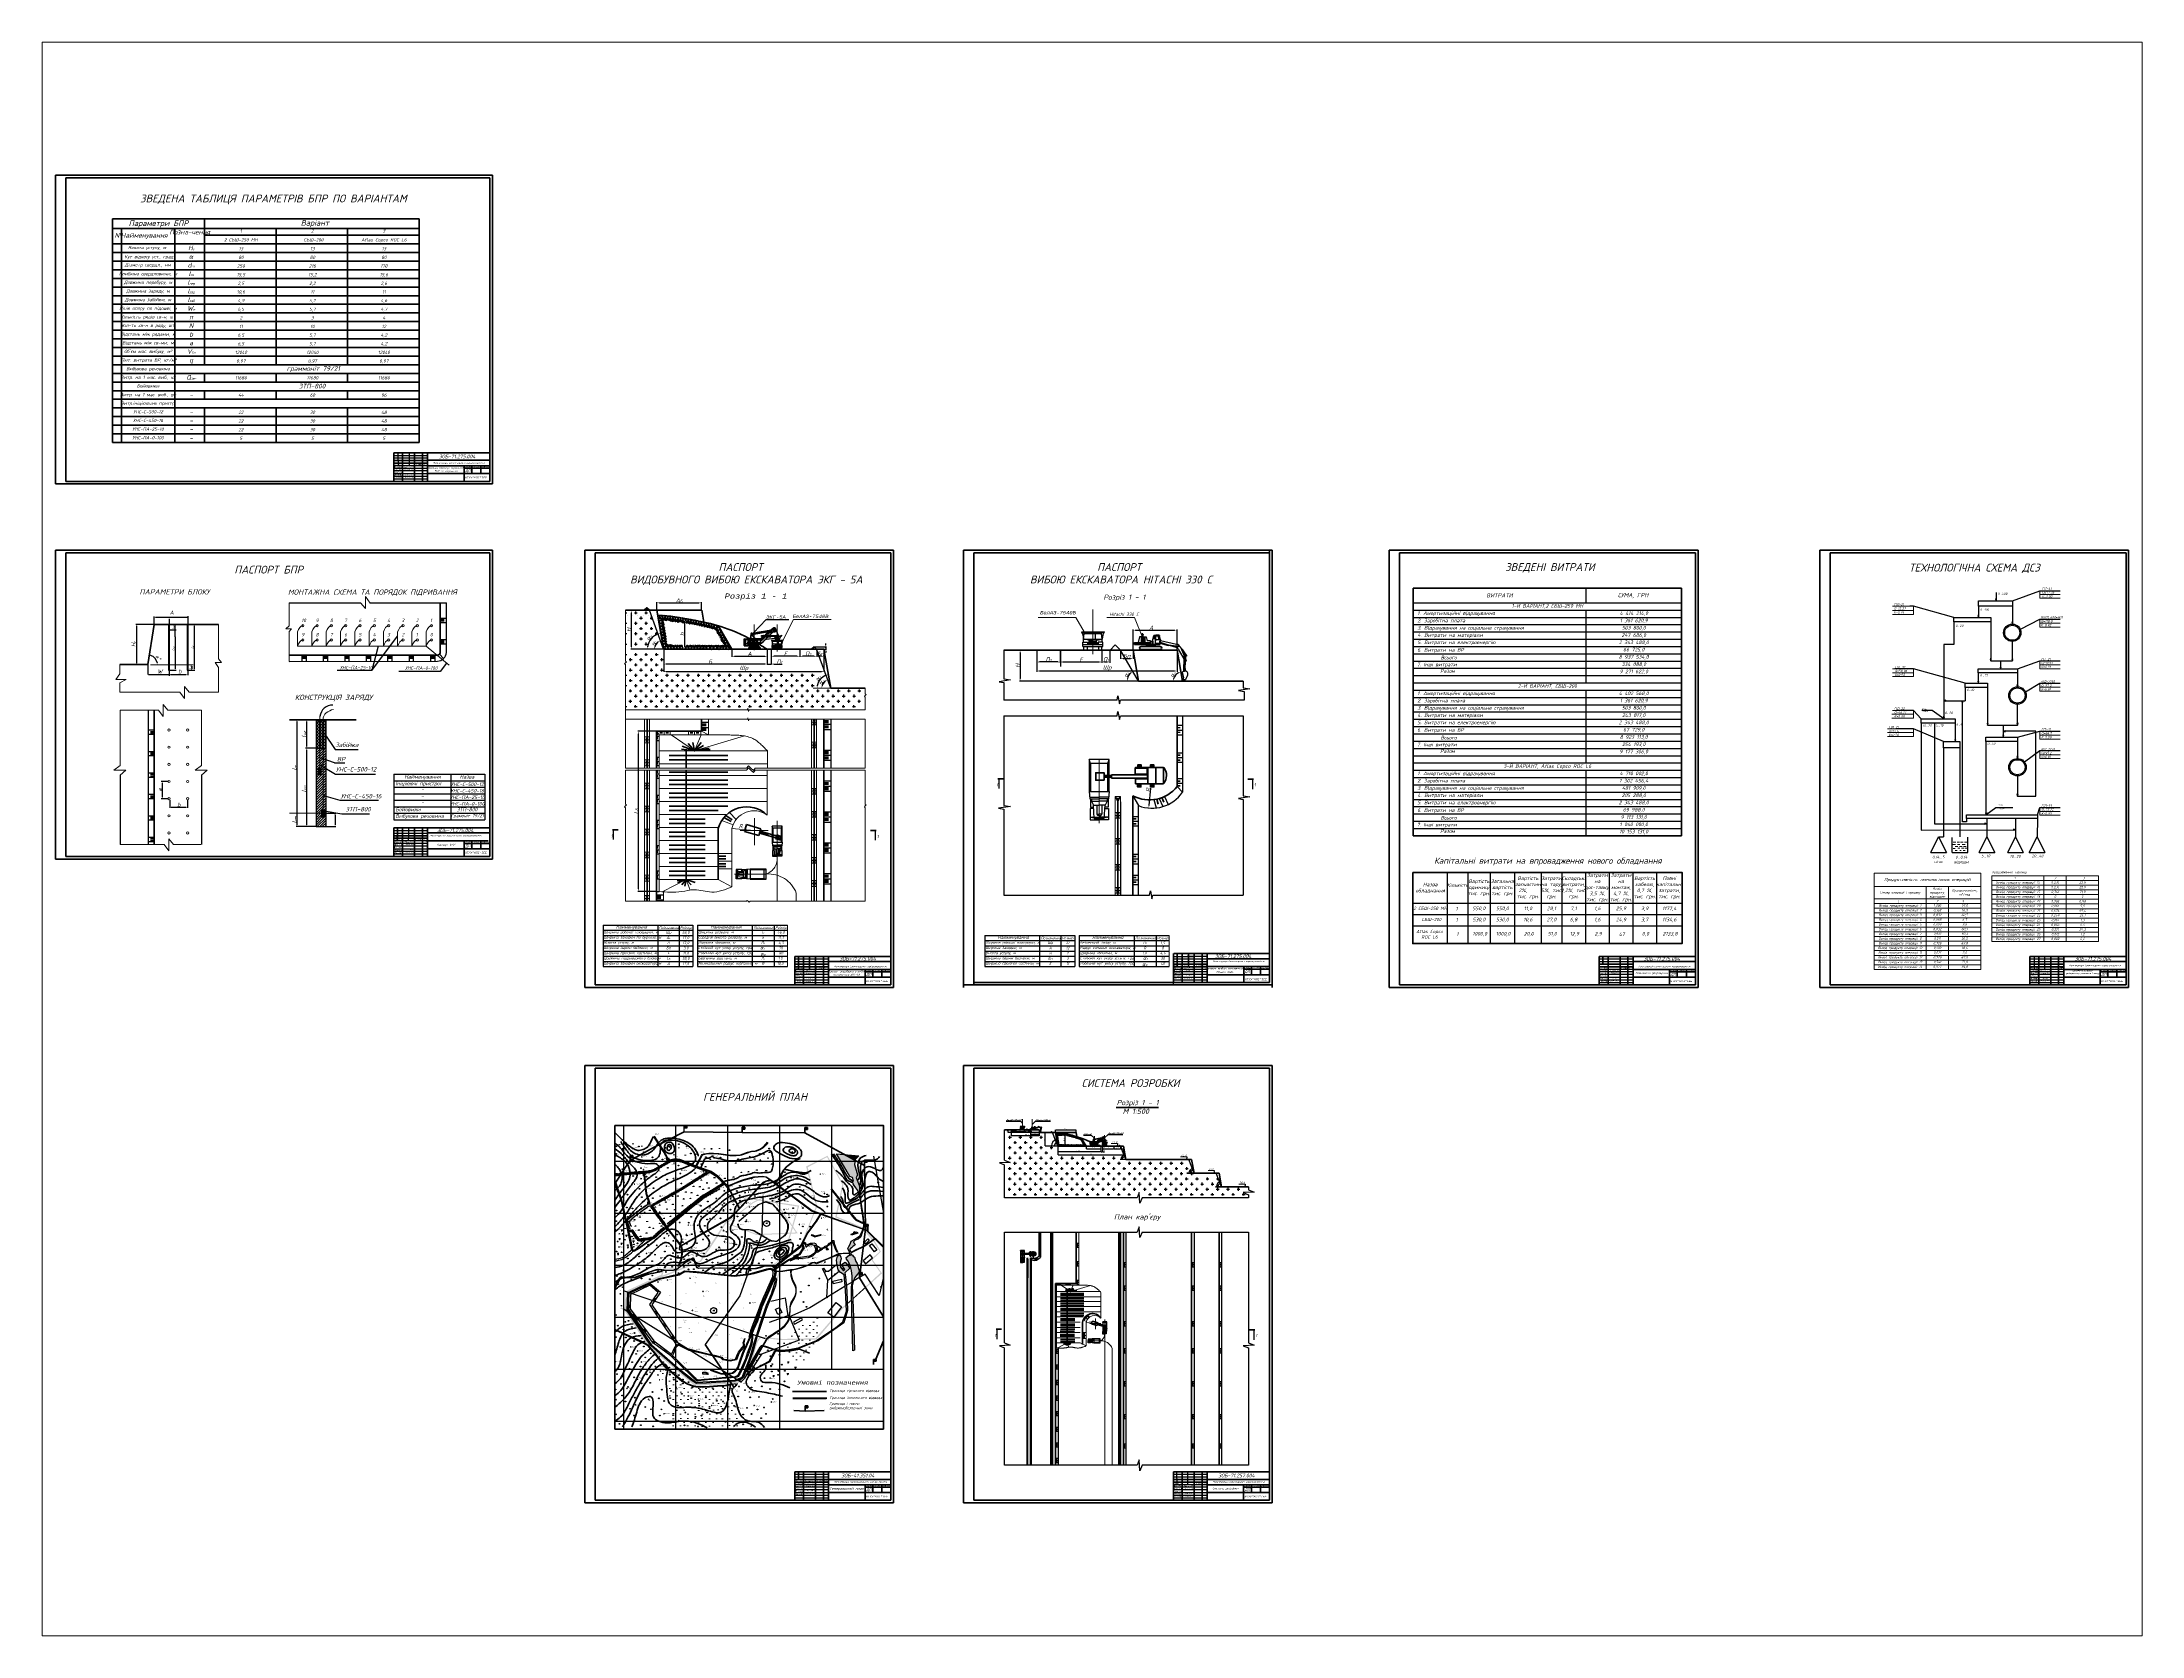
# Paper-space layout 'Layout2' of a CAD drawing. Header units: millimetres. Extents: x 26 to 231, y 20 to 176.
# The model-space entities are those that its viewports show. They can reach past a viewport. Long polylines and large blocks are cut down to what shows.
import ezdxf

# ---------------------------------------------------------------- set-up
doc = ezdxf.new("R2010")
doc.units = ezdxf.units.MM
for name, pattern in [('ACAD_ISO03W100', [30, 12, -18]), ('ACAD_ISO04W100', [30, 24, -3, 0, -3]), ('DASHED2', [9.525, 6.35, -3.175]), ('gost5', [7, 5, -2, 0]), ('gost6', [12, 8, -1.5, 1, -1.5]), ('HIDDEN2', [4.7625, 3.175, -1.5875])]:
    doc.linetypes.add(name, pattern=pattern)
doc.layers.add('Вставка', color=7, linetype='Continuous')
doc.styles.add('GOST', font='GOST.shx', dxfattribs={"oblique": 15})
doc.styles.add('стиль2', font='isocteur.ttf')
doc.dimstyles.new('GOST', dxfattribs={"dimscale": 0, "dimtxt": 3, "dimasz": 3, "dimexe": 1.25, "dimexo": 0, "dimtad": 1, "dimtoh": 1, "dimdec": 3, "dimdsep": 46, "dimtxsty": 'GOST', "dimcen": 5, "dimadec": 3, "dimazin": 2, "dimtfac": 1, "dimtdec": 4, "dimtmove": 1, "dimatfit": 3, "dimfxl": 1, "dimtolj": 1, "dimtzin": 0, "dimarcsym": 0})
doc.dimstyles.new('ISO-25', dxfattribs={"dimtxt": 2.5, "dimasz": 2.5, "dimexe": 1.25, "dimexo": 0.625, "dimtad": 1, "dimtxsty": 'Standard', "dimcen": 2.5, "dimadec": 0, "dimazin": 0, "dimtfac": 1, "dimtmove": 0, "dimatfit": 3, "dimfxl": 1, "dimarcsym": 0})
pattern_1 = [(45, (-136.6457, -93.2597), (-2.4004225, 2.4004225), [])]
pattern_2 = [(135, (-136.6457, -93.2597), (-1.920338, -1.920338), []), (135, (-136.1656, -92.7796), (-1.920338, -1.920338), []), (45, (-136.6457, -93.2597), (-1.920338, 1.920338), [-0.678942, 0.678942]), (45, (-137.1258, -92.7796), (-1.920338, 1.920338), [-0.678942, 0.678942]), (45, (-137.6059, -92.2995), (-1.920338, 1.920338), [0.678942, -0.678942]), (45, (-138.086, -91.8194), (-1.920338, 1.920338), [0.678942, -0.678942]), (135, (-135.6855, -92.2995), (-1.920338, -1.920338), [0.678942, -0.678942]), (135, (-135.2054, -91.8194), (-1.920338, -1.920338), [0.678942, -0.678942])]

# ---------------------------------------------------------------- blocks, each defined once
blk = doc.blocks.new('cgbty')
at = {"lineweight": 20}
for p, q in [((1862.4, 557.8), (1856.6, 552.3)), ((1856.6, 552.3), (1866.4, 552.3)), ((1866.3, 552.2), (1862.3, 547.5))]:
    blk.add_line(p, q, dxfattribs=at)
blk = doc.blocks.new('*D36')
at = {"color": 0, "lineweight": -2, "transparency": 16777216}
for p, q in [((2712, 608), (2712, 623)), ((2717, 621.7), (2793, 621.7)), ((2798, 608), (2798, 623))]:
    blk.add_line(p, q, dxfattribs=at)
at = {"color": 0, "lineweight": 25, "transparency": 16777216}
for points in [[(2717, 622.6), (2717, 620.9), (2712, 621.7)], [(2793, 622.6), (2793, 620.9), (2798, 621.7)]]:
    blk.add_solid(points, dxfattribs=at)
at = {"layer": 'Defpoints', "color": 0, "lineweight": 25, "transparency": 16777216}
for p in [(2712, 607.4), (2798, 621.7), (2798, 607.4)]:
    blk.add_point(p, dxfattribs=at)
at = {"color": 0, "transparency": 16777216, "insert": (2755, 626.4), "char_height": 8, "attachment_point": 5}
blk.add_mtext('{\\fISOCPEUR|b0|i1|c204|p34;А\\H0.68x;Б}', dxfattribs=at)
blk = doc.blocks.new('*D37')
at = {"color": 0, "lineweight": -2, "transparency": 16777216}
for p, q in [((2772.4, 590.5), (2764.1, 590.5)), ((2765.4, 585.5), (2765.4, 537.4)), ((2772.4, 532.4), (2764.1, 532.4))]:
    blk.add_line(p, q, dxfattribs=at)
at = {"color": 0, "lineweight": 25, "transparency": 16777216}
for points in [[(2764.6, 585.5), (2766.2, 585.5), (2765.4, 590.5)], [(2764.6, 537.4), (2766.2, 537.4), (2765.4, 532.4)]]:
    blk.add_solid(points, dxfattribs=at)
at = {"layer": 'Defpoints', "color": 0, "lineweight": 25, "transparency": 16777216}
for p in [(2773, 590.5), (2765.4, 532.4), (2773, 532.4)]:
    blk.add_point(p, dxfattribs=at)
at = {"color": 0, "transparency": 16777216, "insert": (2760.8, 561.4), "char_height": 8, "attachment_point": 5, "rotation": 90}
blk.add_mtext('{\\fISOCPEUR|b0|i1|c0|p34;h}', dxfattribs=at)
blk = doc.blocks.new('*D47')
at = {"color": 0, "lineweight": -2, "transparency": 16777216}
for p, q in [((2710.7, 375.1), (2675.3, 375.1)), ((2676.5, 370.1), (2676.5, 71.9)), ((2710.7, 66.9), (2675.3, 66.9))]:
    blk.add_line(p, q, dxfattribs=at)
at = {"color": 0, "lineweight": 25, "transparency": 16777216}
for points in [[(2675.7, 370.1), (2677.3, 370.1), (2676.5, 375.1)], [(2675.7, 71.9), (2677.3, 71.9), (2676.5, 66.9)]]:
    blk.add_solid(points, dxfattribs=at)
at = {"layer": 'Defpoints', "color": 0, "lineweight": 25, "transparency": 16777216}
for p in [(2711.4, 375.1), (2676.5, 66.9), (2711.4, 66.9)]:
    blk.add_point(p, dxfattribs=at)
at = {"color": 0, "transparency": 16777216, "insert": (2671.9, 221), "char_height": 8, "attachment_point": 5, "rotation": 90}
blk.add_mtext('{\\fISOCPEUR|b0|i1|c0|p34;L\\fISOCPEUR|b0|i1|c204|p34;\\H0.625x;Б}', dxfattribs=at)
blk = doc.blocks.new('*D38')
at = {"color": 0, "lineweight": -2, "transparency": 16777216}
blk.add_line((2696.7, 532.4), (2692.7, 532.4), dxfattribs=at)
blk.add_arc((2725.2, 532.4), 31.3, 109.1633, 170.8367, dxfattribs=at)
at = {"color": 0, "lineweight": 25, "transparency": 16777216}
for points in [[(2695.2, 537.3), (2693.5, 537.4), (2693.9, 532.4)], [(2714.7, 562.7), (2715.2, 561.1), (2719.8, 563.2)]]:
    blk.add_solid(points, dxfattribs=at)
at = {"layer": 'Defpoints', "color": 0, "lineweight": 25, "transparency": 16777216}
for p in [(2712, 607.4), (2697.3, 532.4), (2706.5, 557.5), (2725.2, 532.4), (2725.2, 532.4)]:
    blk.add_point(p, dxfattribs=at)
at = {"color": 0, "transparency": 16777216, "insert": (2697.7, 555.5), "char_height": 8, "attachment_point": 5, "rotation": 50}
blk.add_mtext('{\\fISOCPEUR|b0|i0|c204|p34;α\\H0.4063x;Р}', dxfattribs=at)
blk = doc.blocks.new('*D39')
at = {"color": 0, "lineweight": -2, "transparency": 16777216}
blk.add_arc((2725.2, 532.4), 17.5, 126.3983, 163.6017, dxfattribs=at)
at = {"color": 0, "lineweight": 25, "transparency": 16777216}
for points in [[(2709.2, 537.2), (2707.6, 537.4), (2707.7, 532.4)], [(2714.4, 547.2), (2715.2, 545.7), (2719.2, 548.8)]]:
    blk.add_solid(points, dxfattribs=at)
at = {"layer": 'Defpoints', "color": 0, "lineweight": 25, "transparency": 16777216}
for p in [(2697.9, 607.4), (2697.3, 532.4), (2713.2, 545.1), (2725.2, 532.4), (2725.2, 532.4)]:
    blk.add_point(p, dxfattribs=at)
at = {"color": 0, "transparency": 16777216, "insert": (2707.1, 545.1), "char_height": 8, "attachment_point": 5, "rotation": 55}
blk.add_mtext('{\\fISOCPEUR|b0|i0|c204|p34;α\\fISOCPEUR|b0|i0|c0|p34;\\H0.4x;C}', dxfattribs=at)
blk = doc.blocks.new('*D40')
at = {"color": 0, "lineweight": -2, "transparency": 16777216}
for p, q in [((2987.1, 531.7), (2987.1, 517.8)), ((3019.6, 531.7), (3019.6, 517.8)), ((3014.6, 519), (2992.1, 519))]:
    blk.add_line(p, q, dxfattribs=at)
at = {"color": 0, "lineweight": 25, "transparency": 16777216}
for points in [[(2992.1, 519.9), (2992.1, 518.2), (2987.1, 519)], [(3014.6, 519.9), (3014.6, 518.2), (3019.6, 519)]]:
    blk.add_solid(points, dxfattribs=at)
at = {"layer": 'Defpoints', "color": 0, "lineweight": 25, "transparency": 16777216}
for p in [(2987.1, 532.4), (3019.6, 532.4), (2987.1, 519)]:
    blk.add_point(p, dxfattribs=at)
at = {"color": 0, "transparency": 16777216, "insert": (3003.3, 523.7), "char_height": 8, "attachment_point": 5}
blk.add_mtext('{\\fISOCPEUR|b0|i1|c204|p34;П\\H0.6667x;2}', dxfattribs=at)
blk = doc.blocks.new('*D41')
at = {"color": 0, "lineweight": -2, "transparency": 16777216}
blk.add_arc((3046.9, 457.4), 17.5, 126.3983, 163.6017, dxfattribs=at)
at = {"color": 0, "lineweight": 25, "transparency": 16777216}
for points in [[(3030.9, 462.2), (3029.2, 462.4), (3029.3, 457.4)], [(3036.1, 472.2), (3036.8, 470.7), (3040.9, 473.8)]]:
    blk.add_solid(points, dxfattribs=at)
at = {"layer": 'Defpoints', "color": 0, "lineweight": 25, "transparency": 16777216}
for p in [(3019.6, 532.4), (3018.9, 457.4), (3034.8, 470.1), (3046.9, 457.4), (3046.9, 457.4)]:
    blk.add_point(p, dxfattribs=at)
at = {"color": 0, "transparency": 16777216, "insert": (3028.7, 470.1), "char_height": 8, "attachment_point": 5, "rotation": 55}
blk.add_mtext('{\\fISOCPEUR|b0|i0|c204|p34;α\\fISOCPEUR|b0|i0|c0|p34;\\H0.4x;C}', dxfattribs=at)
blk = doc.blocks.new('*D42')
at = {"color": 0, "lineweight": -2, "transparency": 16777216}
blk.add_arc((3046.9, 457.4), 26.7, 110.7566, 169.2434, dxfattribs=at)
at = {"color": 0, "lineweight": 25, "transparency": 16777216}
for points in [[(3021.5, 462.3), (3019.8, 462.4), (3020.2, 457.4)], [(3037.2, 483.1), (3037.6, 481.5), (3042.2, 483.6)]]:
    blk.add_solid(points, dxfattribs=at)
at = {"layer": 'Defpoints', "color": 0, "lineweight": 25, "transparency": 16777216}
for p in [(3033.6, 532.4), (3018.9, 457.4), (3030.9, 478.8), (3046.9, 457.4), (3046.9, 457.4)]:
    blk.add_point(p, dxfattribs=at)
at = {"color": 0, "transparency": 16777216, "insert": (3022.9, 477.5), "char_height": 8, "attachment_point": 5, "rotation": 50}
blk.add_mtext('{\\fISOCPEUR|b0|i0|c204|p34;α\\H0.4063x;Р}', dxfattribs=at)
blk = doc.blocks.new('*D43')
at = {"color": 0, "lineweight": -2, "transparency": 16777216}
for p, q in [((2711.4, 607.4), (2662.1, 607.4)), ((2663.3, 537.4), (2663.3, 602.4)), ((2752.5, 532.4), (2662.1, 532.4))]:
    blk.add_line(p, q, dxfattribs=at)
at = {"color": 0, "lineweight": 25, "transparency": 16777216}
for points in [[(2662.5, 602.4), (2664.1, 602.4), (2663.3, 607.4)], [(2662.5, 537.4), (2664.1, 537.4), (2663.3, 532.4)]]:
    blk.add_solid(points, dxfattribs=at)
at = {"layer": 'Defpoints', "color": 0, "lineweight": 25, "transparency": 16777216}
for p in [(2663.3, 607.4), (2712, 607.4), (2753.1, 532.4)]:
    blk.add_point(p, dxfattribs=at)
at = {"color": 0, "transparency": 16777216, "insert": (2658.7, 569.9), "char_height": 8, "attachment_point": 5, "rotation": 90}
blk.add_mtext('{\\fISOCPEUR|b0|i1|c0|p34;H}', dxfattribs=at)
blk = doc.blocks.new('*D44')
at = {"color": 0, "lineweight": -2, "transparency": 16777216}
for p, q in [((2725.4, 531.7), (2725.4, 502.9)), ((2924.6, 531.7), (2924.6, 502.9)), ((2919.6, 504.1), (2730.4, 504.1))]:
    blk.add_line(p, q, dxfattribs=at)
at = {"color": 0, "lineweight": 25, "transparency": 16777216}
for points in [[(2730.4, 504.9), (2730.4, 503.3), (2725.4, 504.1)], [(2919.6, 504.9), (2919.6, 503.3), (2924.6, 504.1)]]:
    blk.add_solid(points, dxfattribs=at)
at = {"layer": 'Defpoints', "color": 0, "lineweight": 25, "transparency": 16777216}
for p in [(2725.4, 532.4), (2924.6, 532.4), (2725.4, 504.1)]:
    blk.add_point(p, dxfattribs=at)
at = {"color": 0, "transparency": 16777216, "insert": (2814.7, 508.7), "char_height": 8, "attachment_point": 5}
blk.add_mtext('{\\fISOCPEUR|b0|i1|c204|p34;Б}', dxfattribs=at)
blk = doc.blocks.new('*D45')
at = {"color": 0, "lineweight": -2, "transparency": 16777216}
for p, q in [((3019.6, 531.7), (3019.6, 517.8)), ((3033.6, 531.7), (3033.6, 517.8)), ((3028.6, 519), (3024.6, 519))]:
    blk.add_line(p, q, dxfattribs=at)
at = {"color": 0, "lineweight": 25, "transparency": 16777216}
for points in [[(3024.6, 519.9), (3024.6, 518.2), (3019.6, 519)], [(3028.6, 519.9), (3028.6, 518.2), (3033.6, 519)]]:
    blk.add_solid(points, dxfattribs=at)
at = {"layer": 'Defpoints', "color": 0, "lineweight": 25, "transparency": 16777216}
for p in [(3019.6, 532.4), (3033.6, 532.4), (3019.6, 519)]:
    blk.add_point(p, dxfattribs=at)
at = {"color": 0, "transparency": 16777216, "insert": (3026.6, 523.7), "char_height": 8, "attachment_point": 5}
blk.add_mtext('{\\fISOCPEUR|b0|i1|c204|p34;Бп}', dxfattribs=at)
blk = doc.blocks.new('*D32')
at = {"color": 0, "lineweight": -2, "transparency": 16777216}
for p, q in [((2725.4, 531.1), (2725.4, 488.8)), ((3033.6, 531.7), (3033.6, 488.8)), ((2730.4, 490), (3028.6, 490))]:
    blk.add_line(p, q, dxfattribs=at)
at = {"color": 0, "lineweight": 25, "transparency": 16777216}
for points in [[(2730.4, 490.9), (2730.4, 489.2), (2725.4, 490)], [(3028.6, 490.9), (3028.6, 489.2), (3033.6, 490)]]:
    blk.add_solid(points, dxfattribs=at)
at = {"layer": 'Defpoints', "color": 0, "lineweight": 25, "transparency": 16777216}
for p in [(2725.4, 531.7), (3033.6, 532.4), (3033.6, 490)]:
    blk.add_point(p, dxfattribs=at)
at = {"color": 0, "transparency": 16777216, "insert": (2879.5, 495.9), "char_height": 8, "attachment_point": 5}
blk.add_mtext('{\\fISOCPEUR|b0|i1|c204|p34;Шр}', dxfattribs=at)
blk = doc.blocks.new('*D33')
at = {"color": 0, "lineweight": -2, "transparency": 16777216}
for p, q in [((2924.6, 531.7), (2924.6, 502.9)), ((2932.1, 531.7), (2932.1, 502.9)), ((2919.6, 504.1), (2914.6, 504.1)), ((2924.6, 504.1), (2932.1, 504.1)), ((2937.1, 504.1), (2953.5, 504.1))]:
    blk.add_line(p, q, dxfattribs=at)
at = {"color": 0, "lineweight": 25, "transparency": 16777216}
for points in [[(2919.6, 504.9), (2919.6, 503.3), (2924.6, 504.1)], [(2937.1, 504.9), (2937.1, 503.3), (2932.1, 504.1)]]:
    blk.add_solid(points, dxfattribs=at)
at = {"layer": 'Defpoints', "color": 0, "lineweight": 25, "transparency": 16777216}
for p in [(2924.6, 532.4), (2932.1, 532.4), (2932.1, 504.1)]:
    blk.add_point(p, dxfattribs=at)
at = {"color": 0, "transparency": 16777216, "insert": (2947.8, 508.7), "char_height": 8, "attachment_point": 5}
blk.add_mtext('{\\fISOCPEUR|b0|i1|c204|p34;П\\H0.625x;1}', dxfattribs=at)
blk = doc.blocks.new('*D34')
at = {"color": 0, "lineweight": -2, "transparency": 16777216}
for p, q in [((2932.1, 526), (2932.1, 517.8)), ((2987.1, 531.7), (2987.1, 517.8)), ((2982.1, 519), (2937.1, 519))]:
    blk.add_line(p, q, dxfattribs=at)
at = {"color": 0, "lineweight": 25, "transparency": 16777216}
for points in [[(2937.1, 519.9), (2937.1, 518.2), (2932.1, 519)], [(2982.1, 519.9), (2982.1, 518.2), (2987.1, 519)]]:
    blk.add_solid(points, dxfattribs=at)
at = {"layer": 'Defpoints', "color": 0, "lineweight": 25, "transparency": 16777216}
for p in [(2932.1, 526.7), (2987.1, 532.4), (2932.1, 519)]:
    blk.add_point(p, dxfattribs=at)
at = {"color": 0, "transparency": 16777216, "insert": (2959.6, 523.7), "char_height": 8, "attachment_point": 5}
blk.add_mtext('{\\fISOCPEUR|b0|i1|c204|p34;Е}', dxfattribs=at)
blk = doc.blocks.new('*D35')
at = {"color": 0, "lineweight": -2, "transparency": 16777216}
for p, q in [((2856.6, 531.7), (2856.6, 517.8)), ((2924.6, 531.7), (2924.6, 517.8)), ((2861.6, 519), (2919.6, 519))]:
    blk.add_line(p, q, dxfattribs=at)
at = {"color": 0, "lineweight": 25, "transparency": 16777216}
for points in [[(2861.6, 519.9), (2861.6, 518.2), (2856.6, 519)], [(2919.6, 519.9), (2919.6, 518.2), (2924.6, 519)]]:
    blk.add_solid(points, dxfattribs=at)
at = {"layer": 'Defpoints', "color": 0, "lineweight": 25, "transparency": 16777216}
for p in [(2856.6, 532.4), (2924.6, 532.4), (2924.6, 519)]:
    blk.add_point(p, dxfattribs=at)
at = {"color": 0, "transparency": 16777216, "insert": (2890.6, 523.7), "char_height": 8, "attachment_point": 5}
blk.add_mtext('{\\fISOCPEUR|b0|i1|c204|p34;А}', dxfattribs=at)
blk = doc.blocks.new('*D46')
at = {"color": 0, "lineweight": -2, "transparency": 16777216}
for p, q in [((3014.6, 537.4), (3038.7, 537.4)), ((3019.2, 532.4), (3038.7, 532.4)), ((3037.4, 540.4), (3037.4, 543.4)), ((3037.4, 537.4), (3037.4, 532.4)), ((3037.4, 529.4), (3037.4, 526.4))]:
    blk.add_line(p, q, dxfattribs=at)
at = {"color": 0, "lineweight": 25, "transparency": 16777216}
for points in [[(3036.9, 540.4), (3037.9, 540.4), (3037.4, 537.4)], [(3036.9, 529.4), (3037.9, 529.4), (3037.4, 532.4)]]:
    blk.add_solid(points, dxfattribs=at)
at = {"layer": 'Defpoints', "color": 0, "lineweight": 25, "transparency": 16777216}
for p in [(3014.6, 537.4), (3019.2, 532.4), (3037.4, 532.4)]:
    blk.add_point(p, dxfattribs=at)
at = {"color": 0, "lineweight": 20, "transparency": 16777216, "insert": (3035.3, 534.9), "char_height": 3, "attachment_point": 5, "rotation": 90, "style": 'GOST'}
blk.add_mtext('\\A1;{\\Fgost.shx;1}', dxfattribs=at)
blk = doc.blocks.new('A$C3CA734DA')
at = {"color": 1, "lineweight": 50}
for p, q in [((0, 0), (594, 0)), ((0, -841), (0, 0)), ((594, 0), (594, -841)), ((594, -841), (0, -841))]:
    blk.add_line(p, q, dxfattribs=at)
blk = doc.blocks.new('*D49')
at = {"color": 0, "lineweight": -2, "transparency": 16777216}
blk.add_arc((3723.5, 471), 18, 115.7815, 164.0697, dxfattribs=at)
at = {"color": 0, "lineweight": 25, "transparency": 16777216}
for points in [[(3715.4, 488.1), (3715.9, 486.5), (3720.4, 488.8)], [(3707, 475.9), (3705.3, 476.1), (3705.4, 471)]]:
    blk.add_solid(points, dxfattribs=at)
at = {"layer": 'Defpoints', "color": 0, "lineweight": 25, "transparency": 16777216}
for p in [(3713.1, 531), (3712.7, 485.5), (3565.3, 471), (3723.5, 471), (3840.1, 471)]:
    blk.add_point(p, dxfattribs=at)
at = {"color": 0, "transparency": 16777216, "insert": (3705.1, 484.4), "char_height": 8, "attachment_point": 5, "rotation": 53.9895}
blk.add_mtext('{\\fISOCPEUR|b0|i0|c204|p34;α\\H0.425x;Р}', dxfattribs=at)
blk = doc.blocks.new('*D50')
at = {"color": 0, "lineweight": -2, "transparency": 16777216}
for p, q in [((3628.1, 531.7), (3628.1, 570.5)), ((3633.1, 569.2), (3707.9, 569.2)), ((3712.9, 531.7), (3712.9, 570.5))]:
    blk.add_line(p, q, dxfattribs=at)
at = {"color": 0, "lineweight": 25, "transparency": 16777216}
for points in [[(3633.1, 570), (3633.1, 568.4), (3628.1, 569.2)], [(3707.9, 570), (3707.9, 568.4), (3712.9, 569.2)]]:
    blk.add_solid(points, dxfattribs=at)
at = {"layer": 'Defpoints', "color": 0, "lineweight": 25, "transparency": 16777216}
for p in [(3712.9, 569.2), (3628.1, 531), (3712.9, 531)]:
    blk.add_point(p, dxfattribs=at)
at = {"color": 0, "transparency": 16777216, "insert": (3663.1, 573.8), "char_height": 8, "attachment_point": 5}
blk.add_mtext('{\\fISOCPEUR|b0|i1|c204|p34;А}', dxfattribs=at)
blk = doc.blocks.new('*D51')
at = {"color": 0, "lineweight": -2, "transparency": 16777216}
for p, q in [((3604, 530.4), (3604, 513.8)), ((3628.1, 530.5), (3628.1, 513.8)), ((3609, 515), (3623.1, 515))]:
    blk.add_line(p, q, dxfattribs=at)
at = {"color": 0, "lineweight": 25, "transparency": 16777216}
for points in [[(3609, 515.9), (3609, 514.2), (3604, 515)], [(3623.1, 515.9), (3623.1, 514.2), (3628.1, 515)]]:
    blk.add_solid(points, dxfattribs=at)
at = {"layer": 'Defpoints', "color": 0, "lineweight": 25, "transparency": 16777216}
for p in [(3604, 531), (3628.1, 531.1), (3628.1, 515)]:
    blk.add_point(p, dxfattribs=at)
at = {"color": 0, "transparency": 16777216, "insert": (3616, 519.7), "char_height": 8, "attachment_point": 5}
blk.add_mtext('{\\fISOCPEUR|b0|i1|c204|p34;Бп}', dxfattribs=at)
blk = doc.blocks.new('*D52')
at = {"color": 0, "lineweight": -2, "transparency": 16777216}
for p, q in [((3568.3, 530.4), (3568.3, 506.7)), ((3583.4, 529.8), (3583.4, 506.7)), ((3573.3, 508), (3578.4, 508))]:
    blk.add_line(p, q, dxfattribs=at)
at = {"color": 0, "lineweight": 25, "transparency": 16777216}
for points in [[(3573.3, 508.8), (3573.3, 507.1), (3568.3, 508)], [(3578.4, 508.8), (3578.4, 507.1), (3583.4, 508)]]:
    blk.add_solid(points, dxfattribs=at)
at = {"layer": 'Defpoints', "color": 0, "lineweight": 25, "transparency": 16777216}
for p in [(3568.3, 531), (3583.4, 530.4), (3583.4, 508)]:
    blk.add_point(p, dxfattribs=at)
at = {"color": 0, "transparency": 16777216, "insert": (3575.9, 512.6), "char_height": 8, "attachment_point": 5}
blk.add_mtext('{\\fISOCPEUR|b0|i1|c204|p34;П\\H0.625x;1}', dxfattribs=at)
blk = doc.blocks.new('*D53')
at = {"color": 0, "lineweight": -2, "transparency": 16777216}
for p, q in [((3488.3, 530.4), (3488.3, 506.7)), ((3568.3, 530.4), (3568.3, 506.7)), ((3493.3, 508), (3563.3, 508))]:
    blk.add_line(p, q, dxfattribs=at)
at = {"color": 0, "lineweight": 25, "transparency": 16777216}
for points in [[(3493.3, 508.8), (3493.3, 507.1), (3488.3, 508)], [(3563.3, 508.8), (3563.3, 507.1), (3568.3, 508)]]:
    blk.add_solid(points, dxfattribs=at)
at = {"layer": 'Defpoints', "color": 0, "lineweight": 25, "transparency": 16777216}
for p in [(3488.3, 531), (3568.3, 531), (3568.3, 508)]:
    blk.add_point(p, dxfattribs=at)
at = {"color": 0, "transparency": 16777216, "insert": (3528.3, 512.6), "char_height": 8, "attachment_point": 5}
blk.add_mtext('{\\fISOCPEUR|b0|i1|c204|p34;Е}', dxfattribs=at)
blk = doc.blocks.new('*D54')
at = {"color": 0, "lineweight": -2, "transparency": 16777216}
for p, q in [((3443.3, 530.4), (3443.3, 506.7)), ((3488.3, 530.4), (3488.3, 506.7)), ((3483.3, 508), (3448.3, 508))]:
    blk.add_line(p, q, dxfattribs=at)
at = {"color": 0, "lineweight": 25, "transparency": 16777216}
for points in [[(3448.3, 508.8), (3448.3, 507.1), (3443.3, 508)], [(3483.3, 508.8), (3483.3, 507.1), (3488.3, 508)]]:
    blk.add_solid(points, dxfattribs=at)
at = {"layer": 'Defpoints', "color": 0, "lineweight": 25, "transparency": 16777216}
for p in [(3443.3, 531), (3488.3, 531), (3443.3, 508)]:
    blk.add_point(p, dxfattribs=at)
at = {"color": 0, "transparency": 16777216, "insert": (3465.8, 512.6), "char_height": 8, "attachment_point": 5}
blk.add_mtext('{\\fISOCPEUR|b0|i1|c204|p34;П\\H0.6765x;2}', dxfattribs=at)
blk = doc.blocks.new('*D55')
at = {"color": 0, "lineweight": -2, "transparency": 16777216}
for p, q in [((3443.3, 529.8), (3443.3, 489.4)), ((3712.9, 530.4), (3712.9, 489.4)), ((3448.3, 490.7), (3707.9, 490.7))]:
    blk.add_line(p, q, dxfattribs=at)
at = {"color": 0, "lineweight": 25, "transparency": 16777216}
for points in [[(3448.3, 491.5), (3448.3, 489.8), (3443.3, 490.7)], [(3707.9, 491.5), (3707.9, 489.8), (3712.9, 490.7)]]:
    blk.add_solid(points, dxfattribs=at)
at = {"layer": 'Defpoints', "color": 0, "lineweight": 25, "transparency": 16777216}
for p in [(3443.3, 530.4), (3712.9, 531), (3712.9, 490.7)]:
    blk.add_point(p, dxfattribs=at)
at = {"color": 0, "transparency": 16777216, "insert": (3578.2, 496.5), "char_height": 8, "attachment_point": 5}
blk.add_mtext('{\\fISOCPEUR|b0|i1|c204|p34;Шр}', dxfattribs=at)
blk = doc.blocks.new('*D56')
at = {"color": 0, "lineweight": -2, "transparency": 16777216}
blk.add_arc((3638.6, 471), 21.9, 133.1223, 166.8777, dxfattribs=at)
at = {"color": 0, "lineweight": 25, "transparency": 16777216}
for points in [[(3623.2, 487.7), (3624.2, 486.3), (3627.7, 490)], [(3618.2, 475.9), (3616.5, 476.1), (3616.8, 471)]]:
    blk.add_solid(points, dxfattribs=at)
at = {"layer": 'Defpoints', "color": 0, "lineweight": 25, "transparency": 16777216}
for p in [(3604, 531), (3621.9, 485.1), (3602.6, 471), (3638.6, 471), (3840.1, 471)]:
    blk.add_point(p, dxfattribs=at)
at = {"color": 0, "transparency": 16777216, "insert": (3615.7, 484.3), "char_height": 8, "attachment_point": 5, "rotation": 60}
blk.add_mtext('{\\fISOCPEUR|b0|i0|c0|p32;α\\fISOCPEUR|b0|i0|c204|p32;\\H0.6x;с}', dxfattribs=at)
blk = doc.blocks.new('*D57')
at = {"color": 0, "lineweight": -2, "transparency": 16777216}
for p, q in [((3412.3, 531), (3409.7, 531)), ((3410.9, 526), (3410.9, 476)), ((3638, 471), (3409.7, 471))]:
    blk.add_line(p, q, dxfattribs=at)
at = {"color": 0, "lineweight": 25, "transparency": 16777216}
for points in [[(3410.1, 526), (3411.8, 526), (3410.9, 531)], [(3410.1, 476), (3411.8, 476), (3410.9, 471)]]:
    blk.add_solid(points, dxfattribs=at)
at = {"layer": 'Defpoints', "color": 0, "lineweight": 25, "transparency": 16777216}
for p in [(3413, 531), (3410.9, 471), (3638.6, 471)]:
    blk.add_point(p, dxfattribs=at)
at = {"color": 0, "transparency": 16777216, "insert": (3406.3, 501), "char_height": 8, "attachment_point": 5, "rotation": 90}
blk.add_mtext('{\\fISOCPEUR|b0|i1|c204|p34;H}', dxfattribs=at)
blk = doc.blocks.new('*D58')
at = {"color": 0, "lineweight": -2, "transparency": 16777216}
blk.add_line((3661.8, 265.1), (3658.8, 232.1), dxfattribs=at)
at = {"color": 0, "lineweight": 25, "transparency": 16777216}
blk.add_solid([(3658, 232.2), (3659.6, 232), (3658.3, 227.1)], dxfattribs=at)
at = {"layer": 'Defpoints', "color": 0, "lineweight": 25, "transparency": 16777216}
for p in [(3664.8, 298.2), (3658.3, 227.1)]:
    blk.add_point(p, dxfattribs=at)
at = {"color": 0, "transparency": 16777216, "insert": (3656.8, 261.8), "char_height": 8, "attachment_point": 5, "rotation": 84.7974}
blk.add_mtext('{\\fISOCPEUR|b0|i1|c204|p34;R}', dxfattribs=at)
blk = doc.blocks.new('*D61')
at = {"color": 0, "lineweight": -2, "transparency": 16777216}
for p, q in [((3430.8, -391.6), (3430.8, -401)), ((3431.6, -400.8), (3447.1, -400.8)), ((3447.8, -391.6), (3447.8, -401))]:
    blk.add_line(p, q, dxfattribs=at)
at = {"color": 0, "lineweight": 25, "transparency": 16777216}
for points in [[(3431.6, -400.7), (3431.6, -401), (3430.8, -400.8)], [(3447.1, -400.7), (3447.1, -401), (3447.8, -400.8)]]:
    blk.add_solid(points, dxfattribs=at)
at = {"layer": 'Defpoints', "color": 0, "lineweight": 25, "transparency": 16777216}
for p in [(3430.8, -391.5), (3447.8, -391.5), (3447.8, -400.8)]:
    blk.add_point(p, dxfattribs=at)
at = {"color": 0, "transparency": 16777216, "insert": (3437.5, -399.3), "char_height": 2.4, "attachment_point": 5}
blk.add_mtext('{\\fISOCPEUR|b0|i1|c204|p34;12\\fISOCPEUR|b0|i1|c0|p34;,0}', dxfattribs=at)
blk = doc.blocks.new('*D62')
at = {"color": 0, "lineweight": -2, "transparency": 16777216}
for p, q in [((3426, -391.6), (3426, -395.1)), ((3426.8, -394.9), (3430.1, -394.9)), ((3430.8, -391.6), (3430.8, -395.1))]:
    blk.add_line(p, q, dxfattribs=at)
at = {"color": 0, "lineweight": 25, "transparency": 16777216}
for points in [[(3426.8, -394.8), (3426.8, -395), (3426, -394.9)], [(3430.1, -394.8), (3430.1, -395), (3430.8, -394.9)]]:
    blk.add_solid(points, dxfattribs=at)
at = {"layer": 'Defpoints', "color": 0, "lineweight": 25, "transparency": 16777216}
for p in [(3426, -391.5), (3430.8, -391.5), (3430.8, -394.9)]:
    blk.add_point(p, dxfattribs=at)
at = {"color": 0, "transparency": 16777216, "insert": (3428.4, -393.4), "char_height": 2.4, "attachment_point": 5}
blk.add_mtext('{\\fISOCPEUR|b0|i1|c0|p34;3,0}', dxfattribs=at)
blk = doc.blocks.new('*D63')
at = {"color": 0, "lineweight": -2, "transparency": 16777216}
for p, q in [((3418.9, -391.6), (3418.9, -395.2)), ((3419.6, -395), (3421.1, -395)), ((3421.9, -391.6), (3421.9, -395.2))]:
    blk.add_line(p, q, dxfattribs=at)
at = {"color": 0, "lineweight": 25, "transparency": 16777216}
for points in [[(3419.6, -394.9), (3419.6, -395.1), (3418.9, -395)], [(3421.1, -394.9), (3421.1, -395.1), (3421.9, -395)]]:
    blk.add_solid(points, dxfattribs=at)
at = {"layer": 'Defpoints', "color": 0, "lineweight": 25, "transparency": 16777216}
for p in [(3418.9, -391.5), (3421.9, -391.5), (3421.9, -395)]:
    blk.add_point(p, dxfattribs=at)
at = {"color": 0, "transparency": 16777216, "insert": (3420.4, -393.4), "char_height": 2.4, "attachment_point": 5}
blk.add_mtext('{\\fISOCPEUR|b0|i1|c0|p34;1,5}', dxfattribs=at)
blk = doc.blocks.new('*D64')
at = {"color": 0, "lineweight": -2, "transparency": 16777216}
for p, q in [((3402.9, -391.6), (3402.9, -395.2)), ((3403.6, -395), (3418.1, -395)), ((3418.9, -391.6), (3418.9, -395.2))]:
    blk.add_line(p, q, dxfattribs=at)
at = {"color": 0, "lineweight": 25, "transparency": 16777216}
for points in [[(3403.6, -394.9), (3403.6, -395.1), (3402.9, -395)], [(3418.1, -394.9), (3418.1, -395.1), (3418.9, -395)]]:
    blk.add_solid(points, dxfattribs=at)
at = {"layer": 'Defpoints', "color": 0, "lineweight": 25, "transparency": 16777216}
for p in [(3402.9, -391.5), (3418.9, -391.5), (3418.9, -395)]:
    blk.add_point(p, dxfattribs=at)
at = {"color": 0, "transparency": 16777216, "insert": (3410.9, -393.4), "char_height": 2.4, "attachment_point": 5}
blk.add_mtext('{\\fISOCPEUR|b0|i1|c0|p34;11,0}', dxfattribs=at)
blk = doc.blocks.new('*D65')
at = {"color": 0, "lineweight": -2, "transparency": 16777216}
for p, q in [((3393.9, -396.8), (3393.9, -394.8)), ((3402.1, -395), (3394.6, -395)), ((3402.9, -391.6), (3402.9, -395.2))]:
    blk.add_line(p, q, dxfattribs=at)
at = {"color": 0, "lineweight": 25, "transparency": 16777216}
for points in [[(3394.6, -394.9), (3394.6, -395.1), (3393.9, -395)], [(3402.1, -394.9), (3402.1, -395.1), (3402.9, -395)]]:
    blk.add_solid(points, dxfattribs=at)
at = {"layer": 'Defpoints', "color": 0, "lineweight": 25, "transparency": 16777216}
for p in [(3393.9, -395), (3393.9, -396.9), (3402.9, -391.5)]:
    blk.add_point(p, dxfattribs=at)
at = {"color": 0, "transparency": 16777216, "insert": (3398.4, -393.4), "char_height": 2.4, "attachment_point": 5}
blk.add_mtext('{\\fISOCPEUR|b0|i1|c0|p34;4\\fISOCPEUR|b0|i1|c204|p34;,\\fISOCPEUR|b0|i1|c0|p34;5}', dxfattribs=at)
blk = doc.blocks.new('*D66')
at = {"color": 0, "lineweight": -2, "transparency": 16777216}
for p, q in [((3393.9, -391.6), (3393.9, -402.9)), ((3394.6, -402.7), (3447.1, -402.7)), ((3447.8, -391.6), (3447.8, -402.9))]:
    blk.add_line(p, q, dxfattribs=at)
at = {"color": 0, "lineweight": 25, "transparency": 16777216}
for points in [[(3394.6, -402.6), (3394.6, -402.8), (3393.9, -402.7)], [(3447.1, -402.6), (3447.1, -402.8), (3447.8, -402.7)]]:
    blk.add_solid(points, dxfattribs=at)
at = {"layer": 'Defpoints', "color": 0, "lineweight": 25, "transparency": 16777216}
for p in [(3393.9, -391.5), (3447.8, -391.5), (3447.8, -402.7)]:
    blk.add_point(p, dxfattribs=at)
at = {"color": 0, "transparency": 16777216, "insert": (3423.4, -401.2), "char_height": 2.4, "attachment_point": 5}
blk.add_mtext('{\\fISOCPEUR|b0|i1|c0|p34;32,0}', dxfattribs=at)
blk = doc.blocks.new('*D67')
at = {"color": 0, "lineweight": -2, "transparency": 16777216}
for p, q in [((3387.7, -391.5), (3387.2, -391.5)), ((3432.9, -396.9), (3387.2, -396.9)), ((3387.4, -392.3), (3387.4, -396.1))]:
    blk.add_line(p, q, dxfattribs=at)
at = {"color": 0, "lineweight": 25, "transparency": 16777216}
for points in [[(3387.3, -392.3), (3387.5, -392.3), (3387.4, -391.5)], [(3387.3, -396.1), (3387.5, -396.1), (3387.4, -396.9)]]:
    blk.add_solid(points, dxfattribs=at)
at = {"layer": 'Defpoints', "color": 0, "lineweight": 25, "transparency": 16777216}
for p in [(3387.4, -396.9), (3387.8, -391.5), (3432.9, -396.9)]:
    blk.add_point(p, dxfattribs=at)
at = {"color": 0, "transparency": 16777216, "insert": (3386.1, -394.2), "char_height": 2.4, "attachment_point": 5, "rotation": 90}
blk.add_mtext('{\\fISOCPEUR|b0|i1|c0|p34;2}', dxfattribs=at)
blk = doc.blocks.new('*D68')
at = {"color": 0, "lineweight": -2, "transparency": 16777216}
for p, q in [((3537.7, -423), (3537.7, -428.4)), ((3538.5, -428.2), (3565.4, -428.2)), ((3566.2, -423.2), (3566.2, -428.4))]:
    blk.add_line(p, q, dxfattribs=at)
at = {"color": 0, "lineweight": 25, "transparency": 16777216}
for points in [[(3538.5, -428.1), (3538.5, -428.3), (3537.7, -428.2)], [(3565.4, -428.1), (3565.4, -428.3), (3566.2, -428.2)]]:
    blk.add_solid(points, dxfattribs=at)
at = {"layer": 'Defpoints', "color": 0, "lineweight": 25, "transparency": 16777216}
for p in [(3537.7, -422.9), (3566.2, -423.1), (3566.2, -428.2)]:
    blk.add_point(p, dxfattribs=at)
at = {"color": 0, "transparency": 16777216, "insert": (3552, -426.7), "char_height": 2.4, "attachment_point": 5}
blk.add_mtext('{\\fISOCPEUR|b0|i1|c204|p34;17,5}', dxfattribs=at)
blk = doc.blocks.new('*D69')
at = {"color": 0, "lineweight": -2, "transparency": 16777216}
for p, q in [((3569.2, -425.5), (3569.2, -428.7)), ((3590.4, -428.5), (3569.9, -428.5)), ((3591.2, -423.2), (3591.2, -428.7))]:
    blk.add_line(p, q, dxfattribs=at)
at = {"color": 0, "lineweight": 25, "transparency": 16777216}
for points in [[(3569.9, -428.3), (3569.9, -428.6), (3569.2, -428.5)], [(3590.4, -428.3), (3590.4, -428.6), (3591.2, -428.5)]]:
    blk.add_solid(points, dxfattribs=at)
at = {"layer": 'Defpoints', "color": 0, "lineweight": 25, "transparency": 16777216}
for p in [(3569.2, -425.4), (3569.2, -428.5), (3591.2, -423.1)]:
    blk.add_point(p, dxfattribs=at)
at = {"color": 0, "transparency": 16777216, "insert": (3580.2, -427.2), "char_height": 2.4, "attachment_point": 5}
blk.add_mtext('{\\fISOCPEUR|b0|i1|c0|p34;11}', dxfattribs=at)
blk = doc.blocks.new('*D70')
at = {"color": 0, "lineweight": -2, "transparency": 16777216}
for p, q in [((3566.2, -423.2), (3566.2, -433.8)), ((3566.9, -433.6), (3568.4, -433.6)), ((3569.2, -423.2), (3569.2, -433.8)), ((3569.2, -433.6), (3573.5, -433.6))]:
    blk.add_line(p, q, dxfattribs=at)
at = {"color": 0, "lineweight": 25, "transparency": 16777216}
for points in [[(3566.9, -433.5), (3566.9, -433.7), (3566.2, -433.6)], [(3568.4, -433.5), (3568.4, -433.7), (3569.2, -433.6)]]:
    blk.add_solid(points, dxfattribs=at)
at = {"layer": 'Defpoints', "color": 0, "lineweight": 25, "transparency": 16777216}
for p in [(3566.2, -423.1), (3569.2, -423.1), (3569.2, -433.6)]:
    blk.add_point(p, dxfattribs=at)
at = {"color": 0, "transparency": 16777216, "insert": (3571.7, -432), "char_height": 2.4, "attachment_point": 5}
blk.add_mtext('{\\fISOCPEUR|b0|i1|c0|p34;1,5}', dxfattribs=at)
blk = doc.blocks.new('*D71')
at = {"color": 0, "lineweight": -2, "transparency": 16777216}
for p, q in [((3483.5, -423), (3483.5, -439.5)), ((3484.2, -439.4), (3609.1, -439.4)), ((3609.8, -423.2), (3609.8, -439.5))]:
    blk.add_line(p, q, dxfattribs=at)
at = {"color": 0, "lineweight": 25, "transparency": 16777216}
for points in [[(3484.2, -439.2), (3484.2, -439.5), (3483.5, -439.4)], [(3609.1, -439.2), (3609.1, -439.5), (3609.8, -439.4)]]:
    blk.add_solid(points, dxfattribs=at)
at = {"layer": 'Defpoints', "color": 0, "lineweight": 25, "transparency": 16777216}
for p in [(3483.5, -422.9), (3609.8, -423.1), (3609.8, -439.4)]:
    blk.add_point(p, dxfattribs=at)
at = {"color": 0, "transparency": 16777216, "insert": (3546.6, -438.1), "char_height": 2.4, "attachment_point": 5}
blk.add_mtext('{\\fISOCPEUR|b0|i1|c0|p34;6\\fISOCPEUR|b0|i1|c204|p34;6}', dxfattribs=at)
blk = doc.blocks.new('*D72')
at = {"color": 0, "lineweight": -2, "transparency": 16777216}
for p, q in [((3604.2, -423.2), (3604.2, -428.7)), ((3609.1, -428.5), (3604.9, -428.5)), ((3609.8, -423.2), (3609.8, -428.7))]:
    blk.add_line(p, q, dxfattribs=at)
at = {"color": 0, "lineweight": 25, "transparency": 16777216}
for points in [[(3604.9, -428.3), (3604.9, -428.6), (3604.2, -428.5)], [(3609.1, -428.3), (3609.1, -428.6), (3609.8, -428.5)]]:
    blk.add_solid(points, dxfattribs=at)
at = {"layer": 'Defpoints', "color": 0, "lineweight": 25, "transparency": 16777216}
for p in [(3604.2, -423.1), (3604.2, -428.5), (3609.8, -423.1)]:
    blk.add_point(p, dxfattribs=at)
at = {"color": 0, "transparency": 16777216, "insert": (3607, -426.9), "char_height": 2.4, "attachment_point": 5}
blk.add_mtext('{\\fISOCPEUR|b0|i1|c204|p34;3,0}', dxfattribs=at)
blk = doc.blocks.new('*D73')
at = {"color": 0, "lineweight": -2, "transparency": 16777216}
for p, q in [((3483.5, -423), (3483.5, -433.8)), ((3565.4, -433.6), (3484.2, -433.6)), ((3566.2, -423.2), (3566.2, -433.8))]:
    blk.add_line(p, q, dxfattribs=at)
at = {"color": 0, "lineweight": 25, "transparency": 16777216}
for points in [[(3484.2, -433.5), (3484.2, -433.7), (3483.5, -433.6)], [(3565.4, -433.5), (3565.4, -433.7), (3566.2, -433.6)]]:
    blk.add_solid(points, dxfattribs=at)
at = {"layer": 'Defpoints', "color": 0, "lineweight": 25, "transparency": 16777216}
for p in [(3483.5, -422.9), (3483.5, -433.6), (3566.2, -423.1)]:
    blk.add_point(p, dxfattribs=at)
at = {"color": 0, "transparency": 16777216, "insert": (3522.2, -432), "char_height": 2.4, "attachment_point": 5}
blk.add_mtext('{\\fISOCPEUR|b0|i1|c0|p34;46\\fISOCPEUR|b0|i1|c204|p34;,0}', dxfattribs=at)
blk = doc.blocks.new('*D74')
at = {"color": 0, "lineweight": -2, "transparency": 16777216}
for p, q in [((3478.8, -396.9), (3459.2, -396.9)), ((3459.4, -422.1), (3459.4, -397.6)), ((3483.4, -422.9), (3459.2, -422.9))]:
    blk.add_line(p, q, dxfattribs=at)
at = {"color": 0, "lineweight": 25, "transparency": 16777216}
for points in [[(3459.3, -397.6), (3459.5, -397.6), (3459.4, -396.9)], [(3459.3, -422.1), (3459.5, -422.1), (3459.4, -422.9)]]:
    blk.add_solid(points, dxfattribs=at)
at = {"layer": 'Defpoints', "color": 0, "lineweight": 25, "transparency": 16777216}
for p in [(3459.4, -396.9), (3478.9, -396.9), (3483.5, -422.9)]:
    blk.add_point(p, dxfattribs=at)
at = {"color": 0, "transparency": 16777216, "insert": (3458.1, -411.9), "char_height": 2.4, "attachment_point": 5, "rotation": 90}
blk.add_mtext('{\\fISOCPEUR|b0|i1|c0|p34;13}', dxfattribs=at)
blk = doc.blocks.new('*D75')
at = {"color": 0, "lineweight": -2, "transparency": 16777216}
blk.add_arc((3614.5, -449.5), 9.91, 104.3352, 174.3725, dxfattribs=at)
at = {"color": 0, "lineweight": 25, "transparency": 16777216}
for points in [[(3612, -439.8), (3612.1, -440), (3612.8, -439.7)], [(3604.8, -448.5), (3604.5, -448.5), (3604.6, -449.3)]]:
    blk.add_solid(points, dxfattribs=at)
at = {"layer": 'Defpoints', "color": 0, "lineweight": 25, "transparency": 16777216}
for p in [(3608.7, -441.5), (3609.2, -419.5), (3603.2, -449.3), (3614.5, -449.5), (3614.5, -449.5)]:
    blk.add_point(p, dxfattribs=at)
at = {"color": 0, "transparency": 16777216, "insert": (3606, -442.2), "char_height": 2.4, "attachment_point": 5, "rotation": 49.3539}
blk.add_mtext('{\\fISOCPEUR|b0|i0|c204|p34;α\\H0.4063x;Р}', dxfattribs=at)
blk = doc.blocks.new('*D76')
at = {"color": 0, "lineweight": -2, "transparency": 16777216}
blk.add_arc((3614.5, -449.5), 7.01, 116.1313, 172.5641, dxfattribs=at)
at = {"color": 0, "lineweight": 25, "transparency": 16777216}
for points in [[(3611.4, -443.1), (3611.5, -443.3), (3612.1, -442.9)], [(3607.7, -448.6), (3607.4, -448.6), (3607.5, -449.3)]]:
    blk.add_solid(points, dxfattribs=at)
at = {"layer": 'Defpoints', "color": 0, "lineweight": 25, "transparency": 16777216}
for p in [(3603.6, -419.5), (3603.4, -449.3), (3609.8, -444.4), (3614.5, -449.5), (3614.5, -449.5)]:
    blk.add_point(p, dxfattribs=at)
at = {"color": 0, "transparency": 16777216, "insert": (3607.8, -444.7), "char_height": 2.4, "attachment_point": 5, "rotation": 54.3477}
blk.add_mtext('{\\fISOCPEUR|b0|i0|c204|p34;α\\fISOCPEUR|b0|i0|c0|p34;\\H0.4x;C}', dxfattribs=at)
blk = doc.blocks.new('*D77')
at = {"color": 0, "lineweight": -2, "transparency": 16777216}
for p, q in [((3591.2, -423.2), (3591.2, -428.7)), ((3603.4, -428.5), (3591.9, -428.5)), ((3604.2, -423.2), (3604.2, -428.7))]:
    blk.add_line(p, q, dxfattribs=at)
at = {"color": 0, "lineweight": 25, "transparency": 16777216}
for points in [[(3591.9, -428.3), (3591.9, -428.6), (3591.2, -428.5)], [(3603.4, -428.3), (3603.4, -428.6), (3604.2, -428.5)]]:
    blk.add_solid(points, dxfattribs=at)
at = {"layer": 'Defpoints', "color": 0, "lineweight": 25, "transparency": 16777216}
for p in [(3591.2, -423.1), (3591.2, -428.5), (3604.2, -423.1)]:
    blk.add_point(p, dxfattribs=at)
at = {"color": 0, "transparency": 16777216, "insert": (3597.7, -426.9), "char_height": 2.4, "attachment_point": 5}
blk.add_mtext('{\\fISOCPEUR|b0|i1|c204|p34;4\\fISOCPEUR|b0|i1|c0|p34;,5}', dxfattribs=at)
blk = doc.blocks.new('*D78')
at = {"color": 0, "lineweight": -2, "transparency": 16777216}
blk.add_arc((3483.5, -422.9), 7.01, 114.0865, 175.9135, dxfattribs=at)
at = {"color": 0, "lineweight": 25, "transparency": 16777216}
for points in [[(3476.5, -422.4), (3476.4, -422.4), (3476.4, -422.9)], [(3480.6, -416.4), (3480.6, -416.6), (3481.1, -416.3)]]:
    blk.add_solid(points, dxfattribs=at)
at = {"layer": 'Defpoints', "color": 0, "lineweight": 25, "transparency": 16777216}
for p in [(3472.5, -392.9), (3472.3, -422.9), (3478.6, -417.8), (3483.5, -422.9), (3483.5, -422.9)]:
    blk.add_point(p, dxfattribs=at)
at = {"color": 0, "transparency": 16777216, "insert": (3477, -418.4), "char_height": 1.6, "attachment_point": 5, "rotation": 55}
blk.add_mtext('{\\fISOCPEUR|b0|i0|c204|p34;α\\fISOCPEUR|b0|i0|c0|p34;\\H0.4x;C}', dxfattribs=at)
blk = doc.blocks.new('*D79')
at = {"color": 0, "lineweight": -2, "transparency": 16777216}
blk.add_line((3472.2, -422.9), (3470.8, -422.9), dxfattribs=at)
blk.add_arc((3483.5, -422.9), 12.5, 102.2885, 177.7115, dxfattribs=at)
at = {"color": 0, "lineweight": 25, "transparency": 16777216}
for points in [[(3471, -422.4), (3470.9, -422.4), (3470.9, -422.9)], [(3480.8, -410.6), (3480.8, -410.7), (3481.3, -410.6)]]:
    blk.add_solid(points, dxfattribs=at)
at = {"layer": 'Defpoints', "color": 0, "lineweight": 25, "transparency": 16777216}
for p in [(3478.2, -392.9), (3472.3, -422.9), (3476, -412.8), (3483.5, -422.9), (3483.5, -422.9)]:
    blk.add_point(p, dxfattribs=at)
at = {"color": 0, "transparency": 16777216, "insert": (3473.2, -414.3), "char_height": 1.6, "attachment_point": 5, "rotation": 50}
blk.add_mtext('{\\fISOCPEUR|b0|i0|c204|p34;α\\H0.4063x;Р}', dxfattribs=at)
blk = doc.blocks.new('*D80')
at = {"color": 0, "lineweight": -2, "transparency": 16777216}
for p, q in [((3498.1, -399.2), (3496.8, -399.2)), ((3497, -400), (3497, -422.1)), ((3498.1, -422.9), (3496.8, -422.9))]:
    blk.add_line(p, q, dxfattribs=at)
at = {"color": 0, "lineweight": 25, "transparency": 16777216}
for points in [[(3496.9, -400), (3497.1, -400), (3497, -399.2)], [(3496.9, -422.1), (3497.1, -422.1), (3497, -422.9)]]:
    blk.add_solid(points, dxfattribs=at)
at = {"layer": 'Defpoints', "color": 0, "lineweight": 25, "transparency": 16777216}
for p in [(3498.2, -399.2), (3497, -422.9), (3498.2, -422.9)]:
    blk.add_point(p, dxfattribs=at)
at = {"color": 0, "transparency": 16777216, "insert": (3495.5, -411.1), "char_height": 2.4, "attachment_point": 5, "rotation": 90}
blk.add_mtext('{\\fISOCPEUR|b0|i1|c0|p34;1\\fISOCPEUR|b0|i1|c204|p34;1,7}', dxfattribs=at)
blk = doc.blocks.new('*D81')
at = {"color": 0, "lineweight": -2, "transparency": 16777216}
for p, q in [((3478.9, -396.8), (3478.9, -391.4)), ((3479.6, -391.6), (3517.9, -391.6)), ((3518.6, -396.8), (3518.6, -391.4))]:
    blk.add_line(p, q, dxfattribs=at)
at = {"color": 0, "lineweight": 25, "transparency": 16777216}
for points in [[(3479.6, -391.5), (3479.6, -391.7), (3478.9, -391.6)], [(3517.9, -391.5), (3517.9, -391.7), (3518.6, -391.6)]]:
    blk.add_solid(points, dxfattribs=at)
at = {"layer": 'Defpoints', "color": 0, "lineweight": 25, "transparency": 16777216}
for p in [(3478.9, -396.9), (3518.6, -391.6), (3518.6, -396.9)]:
    blk.add_point(p, dxfattribs=at)
at = {"color": 0, "transparency": 16777216, "insert": (3497.5, -390.1), "char_height": 2.4, "attachment_point": 5}
blk.add_mtext('{\\fISOCPEUR|b0|i1|c204|p34;17,0}', dxfattribs=at)
blk = doc.blocks.new('*D82')
at = {"color": 0, "lineweight": -2, "transparency": 16777216}
blk.add_arc((3745.5, -475.4), 9.91, 104.3352, 174.3725, dxfattribs=at)
at = {"color": 0, "lineweight": 25, "transparency": 16777216}
for points in [[(3735.8, -474.4), (3735.5, -474.4), (3735.6, -475.2)], [(3743, -465.7), (3743.1, -465.9), (3743.8, -465.6)]]:
    blk.add_solid(points, dxfattribs=at)
at = {"layer": 'Defpoints', "color": 0, "lineweight": 25, "transparency": 16777216}
for p in [(3734.2, -475.1), (3739.7, -467.4), (3740.2, -445.4), (3745.5, -475.4), (3745.5, -475.4)]:
    blk.add_point(p, dxfattribs=at)
at = {"color": 0, "transparency": 16777216, "insert": (3737, -468.1), "char_height": 2.4, "attachment_point": 5, "rotation": 49.3539}
blk.add_mtext('{\\fISOCPEUR|b0|i0|c204|p34;α\\H0.4063x;Р}', dxfattribs=at)
blk = doc.blocks.new('*D83')
at = {"color": 0, "lineweight": -2, "transparency": 16777216}
blk.add_arc((3745.5, -475.4), 7.01, 116.1313, 172.5641, dxfattribs=at)
at = {"color": 0, "lineweight": 25, "transparency": 16777216}
for points in [[(3738.7, -474.5), (3738.4, -474.5), (3738.5, -475.2)], [(3742.4, -469), (3742.5, -469.2), (3743.1, -468.8)]]:
    blk.add_solid(points, dxfattribs=at)
at = {"layer": 'Defpoints', "color": 0, "lineweight": 25, "transparency": 16777216}
for p in [(3734.4, -475.1), (3734.6, -445.4), (3740.8, -470.3), (3745.5, -475.4), (3745.5, -475.4)]:
    blk.add_point(p, dxfattribs=at)
at = {"color": 0, "transparency": 16777216, "insert": (3738.8, -470.5), "char_height": 2.4, "attachment_point": 5, "rotation": 54.3477}
blk.add_mtext('{\\fISOCPEUR|b0|i0|c204|p34;α\\fISOCPEUR|b0|i0|c0|p34;\\H0.4x;C}', dxfattribs=at)
blk = doc.blocks.new('*D84')
at = {"color": 0, "lineweight": -2, "transparency": 16777216}
blk.add_arc((3798.3, -501.4), 9.91, 104.3352, 174.3725, dxfattribs=at)
at = {"color": 0, "lineweight": 25, "transparency": 16777216}
for points in [[(3788.5, -500.5), (3788.3, -500.5), (3788.4, -501.2)], [(3795.8, -491.7), (3795.8, -491.9), (3796.5, -491.7)]]:
    blk.add_solid(points, dxfattribs=at)
at = {"layer": 'Defpoints', "color": 0, "lineweight": 25, "transparency": 16777216}
for p in [(3793, -471.4), (3787, -501.2), (3792.4, -493.4), (3798.3, -501.4), (3798.3, -501.4)]:
    blk.add_point(p, dxfattribs=at)
at = {"color": 0, "transparency": 16777216, "insert": (3789.8, -494.1), "char_height": 2.4, "attachment_point": 5, "rotation": 49.3539}
blk.add_mtext('{\\fISOCPEUR|b0|i0|c204|p34;α\\H0.4063x;Р}', dxfattribs=at)
blk = doc.blocks.new('*D85')
at = {"color": 0, "lineweight": -2, "transparency": 16777216}
blk.add_arc((3798.3, -501.4), 7.01, 116.1313, 172.5641, dxfattribs=at)
at = {"color": 0, "lineweight": 25, "transparency": 16777216}
for points in [[(3791.4, -500.5), (3791.2, -500.5), (3791.3, -501.3)], [(3795.1, -495), (3795.2, -495.3), (3795.9, -494.8)]]:
    blk.add_solid(points, dxfattribs=at)
at = {"layer": 'Defpoints', "color": 0, "lineweight": 25, "transparency": 16777216}
for p in [(3787.4, -471.4), (3787.1, -501.2), (3793.5, -496.3), (3798.3, -501.4), (3798.3, -501.4)]:
    blk.add_point(p, dxfattribs=at)
at = {"color": 0, "transparency": 16777216, "insert": (3791.5, -496.6), "char_height": 2.4, "attachment_point": 5, "rotation": 54.3477}
blk.add_mtext('{\\fISOCPEUR|b0|i0|c204|p34;α\\fISOCPEUR|b0|i0|c0|p34;\\H0.4x;C}', dxfattribs=at)
blk = doc.blocks.new('*D86')
at = {"color": 0, "lineweight": -2, "transparency": 16777216}
blk.add_line((3436.7, -634.3), (3435, -641.2), dxfattribs=at)
at = {"color": 0, "lineweight": 25, "transparency": 16777216}
blk.add_solid([(3434.9, -641.1), (3435.2, -641.2), (3434.8, -642.1)], dxfattribs=at)
at = {"layer": 'Defpoints', "color": 0, "lineweight": 25, "transparency": 16777216}
for p in [(3434.8, -642.1), (3438.2, -628.3)]:
    blk.add_point(p, dxfattribs=at)
at = {"color": 0, "transparency": 16777216, "insert": (3435.3, -636.1), "char_height": 1.6, "attachment_point": 5, "rotation": 76.3265}
blk.add_mtext('Rче', dxfattribs=at)
blk = doc.blocks.new('_Open90')
at = {"color": 0, "linetype": 'ByBlock', "lineweight": -2}
for p, q in [((0, 0), (-1, 0)), ((-0.5, 0.5), (0, 0)), ((0, 0), (-0.5, -0.5))]:
    blk.add_line(p, q, dxfattribs=at)
blk = doc.blocks.new('A$C3C75097E')
at = {"lineweight": 40, "ltscale": 0.5}
blk.add_hatch(color=256, dxfattribs=at).paths.add_polyline_path([(-0.2, 0, 1), (0.2, 0, 1)])
blk.add_circle((0, 0), 0.238, dxfattribs=at)
blk = doc.blocks.new('A$C558F7F65')
at = {"lineweight": 40, "ltscale": 0.5}
for p, q in [((0, 0), (0, 10)), ((0, 10), (5, 10)), ((5, 6.4), (0, 6.4)), ((5, 10), (5, 6.4))]:
    blk.add_line(p, q, dxfattribs=at)
blk = doc.blocks.new('A$C46D458E2')
at = {"lineweight": 25}
h = blk.add_hatch(color=0, dxfattribs=at)
h.paths.add_polyline_path([(1.6, 1.3), (0.9, 1.6), (0, 0)])
h.paths.add_polyline_path([(0.9, 1.6), (0.2, 2), (0, 0)])
h = blk.add_hatch(color=0, dxfattribs=at)
h.paths.add_polyline_path([(2.9, 3.6), (2.2, 4), (1.4, 2.3)])
h.paths.add_polyline_path([(2.2, 4), (1.6, 4.4), (1.4, 2.3)])
h = blk.add_hatch(color=0, dxfattribs=at)
h.paths.add_polyline_path([(3.6, 8.3), (4.3, 7.9), (5.2, 9.6)])
h.paths.add_polyline_path([(4.3, 7.9), (5, 7.5), (5.2, 9.6)])
h = blk.add_hatch(color=0, dxfattribs=at)
h.paths.add_polyline_path([(5, 10.6), (5.6, 10.3), (6.5, 11.9)])
h.paths.add_polyline_path([(5.6, 10.3), (6.3, 9.9), (6.5, 11.9)])
at = {"color": 0, "lineweight": 25}
blk.add_circle((2.8, 5.3), 0.894, dxfattribs=at)

msp = doc.modelspace()

# ---------------------------------------------------------------- hatches: boundary and pattern name
at = {"lineweight": 30}
for points in [[(5289.3682, 629.2304), (5287.2235, 629.2304), (5288.2193, 625.4804)], [(5255.3732, 597.5584), (5253.2285, 597.5584), (5254.2243, 593.8083)], [(5320.7856, 584.7593), (5318.641, 584.7593), (5319.6367, 581.0092)], [(5279.0761, 513.9203), (5276.9315, 513.9203), (5277.9272, 510.1702)], [(5298.1008, 498.3476), (5295.9562, 498.3476), (5296.9519, 494.5975)], [(5320.7856, 513.9203), (5318.641, 513.9203), (5319.6367, 510.1702)], [(5255.1565, 471.2362), (5253.0118, 471.2362), (5254.0076, 467.4861)], [(5330.5364, 464.0451), (5328.3918, 464.0451), (5329.3875, 460.2951)], [(5191.4861, 432.4616), (5191.4861, 434.6062), (5187.7361, 433.6105)], [(5222.4239, 429.8604), (5224.5685, 429.8604), (5223.5728, 433.6105)], [(5185.4826, 401.8961), (5184.1652, 400.2037), (5187.7361, 398.686)], [(5188.885, 402.4361), (5186.7403, 402.4361), (5187.7361, 398.686)], [(5273.1504, 390.5024), (5271.0057, 390.5024), (5272.0015, 386.7523)], [(5303.0909, 367.7342), (5300.9463, 367.7342), (5301.942, 363.9841)], [(5305.6921, 373.7358), (5305.6921, 375.8804), (5301.942, 374.8847)], [(5330.5364, 390.5024), (5328.3918, 390.5024), (5329.3875, 386.7523)], [(5210.9505, 359.0595), (5208.8059, 359.0595), (5209.8016, 355.3094)], [(5330.5364, 326.1866), (5328.3918, 326.1866), (5329.3875, 322.4365)], [(5330.5364, 253.9912), (5328.3918, 253.9912), (5329.3875, 250.2411)], [(5269.9508, 218.0736), (5267.8062, 218.0736), (5268.8019, 214.3236)], [(5272.0052, 216.5868), (5270.3088, 217.899), (5268.8019, 214.3236)], [(5266.7871, 198.0529), (5266.7871, 195.9083), (5270.5372, 196.904)], [(5321.8977, 186.5809), (5321.8977, 184.4363), (5325.6478, 185.432)]]:
    msp.add_hatch(color=256, dxfattribs=at).paths.add_polyline_path(points)
at = {"lineweight": 9}
h = msp.add_hatch(dxfattribs=at)
h.set_pattern_fill('AR-SAND', color=256, scale=1.28304, style=0)
h.set_pattern_definition([(37.5, (842.31, -62.18), (-2.053, 62.7937), [0, -49.5356, 0, -55.4017, 0, -52.9575]), (7.5, (842.31, -62.18), (57.6756, 91.9715), [0, -26.7232, 0, -44.6472, 0, -17.1093]), (327.5, (802.223, -62.18), (101.4875, 0.1844), [0, -16.2946, 0, -58.6606, 0, -76.5847]), (317.5, (802.22, -62.18), (97.9673, 28.603), [0, -8.1473, 0, -38.4553, 0, -43.9954])])
h.paths.add_polyline_path([(2056.6648, 363.6808), (2075.9104, 363.6808), (2075.9104, 397.0398), (2071.8455, 397.0398), (2056.6648, 397.0398)])
at = {"lineweight": 20}
h = msp.add_hatch(dxfattribs=at)
h.set_pattern_fill('ANSI37', color=256, scale=1.28304, style=0)
h.set_pattern_definition([(45, (-136.6457, -93.2597), (-2.880507, 2.880507), []), (135, (-136.6457, -93.2597), (-2.880507, -2.880507), [])])
h.paths.add_polyline_path([(2056.6648, 342.0625), (2075.9104, 342.0625), (2075.9104, 397.0398), (2071.8455, 397.0398), (2056.6648, 397.0398)])
at = {"lineweight": 25}
h = msp.add_hatch(dxfattribs=at)
h.set_pattern_fill('LINE', color=256, scale=1.0692, angle=45, style=0)
h.set_pattern_definition(pattern_1)
h.paths.add_polyline_path([(2070.3935, 306.5146), (2063.9017, 310.4143), (2063.8858, 304.6656), (2066.6013, 304.6656), (2066.6013, 290.86), (2060.5218, 290.86), (2060.5218, 304.6656), (2063.8858, 304.6656), (2063.9896, 342.0625), (2056.6648, 342.0625), (2056.6648, 217.418), (2067.1882, 217.4187), (2067.1882, 223.4041), (2070.4029, 223.4041)])
h.paths.add_polyline_path([(2070.3918, 321.7653), (2075.9104, 319.8114), (2075.9104, 342.0625), (2070.3895, 342.0625)])
h.paths.add_polyline_path([(2075.9104, 319.8114), (2070.3918, 321.7653), (2070.3935, 306.5146), (2075.9104, 303.2005)])
h.paths.add_polyline_path([(2067.1882, 209.5985), (2067.1882, 217.4187), (2056.6648, 217.418), (2056.6648, 191.7534), (2075.6136, 191.7534), (2075.9104, 192.0502), (2075.9104, 217.4194), (2073.2676, 217.4192), (2073.2676, 209.5985)])
h.paths.add_polyline_path([(2070.4029, 223.4041), (2073.2676, 223.4041), (2073.2676, 221.4919), (2075.9104, 221.0726), (2075.9104, 303.2005), (2070.3935, 306.5146)])
h.paths.add_polyline_path([(2075.9104, 221.0726), (2073.2676, 221.4919), (2073.2676, 217.4192), (2075.9104, 217.4194)])
h = msp.add_hatch(dxfattribs=at)
h.set_pattern_fill('LINE', color=256, scale=1.0692, angle=45, style=0)
h.set_pattern_definition(pattern_1)
h.paths.add_polyline_path([(2070.3895, 342.0625), (2063.9896, 342.0625), (2063.9017, 310.4143), (2070.3935, 306.5146)])
h = msp.add_hatch(dxfattribs=at)
h.set_pattern_fill('BOX', color=256, scale=0.10692, angle=45, style=0)
h.set_pattern_definition(pattern_2)
h.paths.add_polyline_path([(2066.6013, 304.6656), (2060.5218, 304.6656), (2060.5218, 290.86), (2066.6013, 290.86)])
h = msp.add_hatch(dxfattribs=at)
h.set_pattern_fill('BOX', color=256, scale=0.10692, angle=45, style=0)
h.set_pattern_definition(pattern_2)
h.paths.add_polyline_path([(2073.2676, 217.4192), (2067.1882, 217.4187), (2067.1882, 209.5985), (2073.2676, 209.5985)])
h.paths.add_polyline_path([(2073.2676, 217.4192), (2073.2676, 223.4041), (2067.1882, 223.4041), (2067.1882, 217.4187)])
at = {"lineweight": 40, "ltscale": 0.5}
for color, points in [(1, [(2769.5546, -388.6879), (2769.5546, -385.1045), (2764.5727, -385.1045), (2764.5727, -388.6879)]), (1, [(2876.349, -386.4568), (2876.349, -390.0403), (2881.3309, -390.0403), (2881.3309, -386.4568)]), (1, [(2997.1052, -387.3733), (2997.1052, -390.9568), (3002.0872, -390.9568), (3002.0872, -387.3733)]), (1, [(2660.709, -440.636), (2660.709, -444.2195), (2665.691, -444.2195), (2665.691, -440.636)]), (1, [(3118.3983, -577.0995), (3118.3983, -573.5161), (3113.4905, -573.5161), (3113.5443, -577.0995)]), (2, [(2683.072, -689.162), (2722.8899, -671.9798), (2725.5771, -662.0396), (2723.4802, -661.7585), (2720.6413, -670.4178), (2651.8758, -702.0888), (2655.3563, -703.2691)]), (1, [(3101.93, -666.0911), (3101.93, -669.6745), (3106.9119, -669.6745), (3106.9119, -666.0911)]), (2, [(2653.822, -704.0501), (2655.3563, -703.2691), (2651.8758, -702.0888), (2650.2564, -740.2154), (2695.7742, -808.1213), (2784.8463, -883.7897), (2867.1992, -879.1579), (2874.352, -875.9111), (2881.2918, -869.3237), (2883.7922, -864.2527), (2889.3666, -852.0476), (2897.0109, -830.1964), (2902.838, -809.9001), (2906.7481, -797.8732), (2912.395, -791.5102), (2917.044, -792.0126), (2910.6753, -789.8528), (2904.7195, -796.3471), (2891.5793, -840.1442), (2881.191, -865.1707), (2880.2227, -867.5035), (2872.467, -874.4263), (2865.1655, -877.6173), (2846.0449, -878.3941), (2825.7582, -879.9501), (2786.2936, -882.1585), (2763.1722, -863.6849), (2744.6016, -848.3669), (2731.2821, -836.8455), (2709.8988, -818.1332), (2697.4797, -807.2653), (2690.3838, -795.8043), (2679.1132, -779.1132), (2658.9733, -749.1772), (2653.2015, -739.8208), (2653.2015, -719.7792)]), (256, [(2801.0819, -702.17, 1), (2800.6068, -702.17, 1)]), (2, [(2653.2015, -739.8208), (2653.2015, -739.2222), (2650.3734, -737.4603), (2650.2564, -740.2154), (2695.7742, -808.1213), (2784.8463, -883.7897), (2867.1992, -879.1579), (2873.3387, -876.3711), (2871.1448, -875.0042), (2865.1655, -877.6173), (2846.0449, -878.3941), (2825.7582, -879.9501), (2786.2936, -882.1585), (2763.1722, -863.6849), (2744.6016, -848.3669), (2731.2821, -836.8455), (2709.8988, -818.1332), (2697.4797, -807.2653), (2690.3838, -795.8043), (2679.1132, -779.1132), (2658.9733, -749.1772)]), (4, [(2917.0754, -806.4046), (2915.8196, -806.1112), (2914.8075, -807.8682), (2915.6261, -807.791), (2916.1738, -807.9611)]), (4, [(2887.1346, -850.8519), (2886.6383, -852.0476), (2888.2551, -852.0476), (2891.1481, -846.9553), (2894.0633, -838.622), (2889.7977, -846.1241)]), (1, [(3128.9451, -832.8704), (3128.9451, -836.4539), (3133.9271, -836.4539), (3133.9271, -832.8704)]), (256, [(2749.3656, -886.5222, 1), (2749.8408, -886.5222, 1)]), (1, [(2880.2227, -867.5035), (2881.191, -865.1707), (2884.8112, -856.4494), (2884.5786, -855.3895), (2886.4611, -852.0476), (2884.8441, -852.0476), (2884.0947, -853.6073), (2880.3828, -861.3329), (2877.6585, -867.3173), (2867.6991, -872.8575), (2871.1448, -875.0042), (2872.467, -874.4263)]), (256, [(2791.8111, -909.5386, 1), (2792.2863, -909.5386, 1)]), (1, [(2997.6484, -922.5201), (2997.6484, -926.1035), (3002.6304, -926.1035), (3002.6304, -922.5201)])]:
    msp.add_hatch(color=color, dxfattribs=at).paths.add_polyline_path(points)
at = {"lineweight": 30, "ltscale": 0.5}
for color, points in [(256, [(2640.8825, -420.0448, 1), (2640.4074, -420.0448, 1)]), (4, [(3089.7243, -615.4423), (3093.1228, -613.1159), (3093.6765, -611.8949), (3093.1865, -610.8103), (3090.8001, -608.8688), (3090.7449, -606.9828), (3091.7435, -605.5962), (3093.7412, -603.9875), (3099.1245, -601.547), (3104.7402, -597.0467), (3110.8018, -577.1096), (3110.8723, -574.1328), (3107.6306, -550.9738), (3104.7752, -530.7814), (3102.4731, -515.3621), (3101.8628, -507.1335), (3102.0028, -501.9125), (3100.892, -496.9117), (3098.7083, -491.5674), (3095.47, -483.4746), (3096.5496, -481.2493), (3097.8315, -478.3493), (3096.6172, -473.4937), (3092.0734, -458.4282), (3093.2482, -450.0117), (3073.2409, -439.0594), (3057.8093, -437.8176), (3071.096, -460.0965), (3078.2665, -472.506), (3083.5778, -481.5312), (3088.3585, -483.5223), (3090.3969, -489.545), (3088.776, -492.0056), (3089.7967, -495.6668), (3091.8984, -498.6675), (3095.1406, -502.8688), (3099.0492, -508.2473), (3100.6212, -512.0707), (3103.7685, -527.0339), (3106.0159, -542.4949), (3108.1253, -557.6059), (3109.6714, -566.7278), (3110.4375, -572.934), (3110.646, -575.1725), (3110.0683, -577.0873), (3107.4733, -585.1315), (3102.4487, -595.3703), (3093.1439, -601.722), (3086.2141, -605.7953), (3085.2394, -607.861), (3083.9565, -611.3052), (3081.2441, -616.233), (3079.8677, -619.6652), (3082.3769, -625.5138), (3084.5803, -625.1516), (3083.3352, -622.4934), (3083.3698, -621.5302), (3084.1368, -620.6435), (3086.7505, -618.1986)]), (4, [(3073.2409, -439.0594), (3093.2482, -450.0117), (3093.4531, -448.5441), (3100.6586, -441.2656)])]:
    msp.add_hatch(color=color, dxfattribs=at).paths.add_polyline_path(points)
at = {"lineweight": 40, "ltscale": 0.5}
h = msp.add_hatch(color=2, dxfattribs=at)
h.paths.add_polyline_path([(3040.4591, -441.3346), (3019.0965, -452.0476), (3024.3499, -452.0476), (3039.4804, -444.108), (3043.8995, -452.0476), (3046.3665, -452.0476)])
edge = h.paths.add_edge_path()
edge.add_line((2999.2269, -462.0119), (3002.0837, -473.0971))
edge.add_spline(control_points=[(3002.0837, -473.0971), (3002.9003, -472.8142), (3003.7039, -472.4755), (3004.4992, -472.101)], knot_values=[4.694269364, 4.694269364, 4.694269364, 4.694269364, 7.320923883, 7.320923883, 7.320923883, 7.320923883], degree=3, periodic=0)
edge.add_line((3004.4992, -472.101), (3002.4195, -463.5553))
edge.add_line((3002.4195, -463.5553), (3024.3499, -452.0476))
edge.add_line((3024.3499, -452.0476), (3019.0965, -452.0476))
edge.add_line((3019.0965, -452.0476), (2999.2269, -462.0119))
edge = h.paths.add_edge_path()
edge.add_spline(control_points=[(3011.0103, -507.7339), (3011.8936, -508.3745), (3012.7694, -509.0236), (3013.6429, -509.6744)], knot_values=[33.956150416, 33.956150416, 33.956150416, 33.956150416, 37.223538496, 37.223538496, 37.223538496, 37.223538496], degree=3, periodic=0)
edge.add_line((3013.6429, -509.6744), (3004.4992, -472.101))
edge.add_spline(control_points=[(3004.4992, -472.101), (3003.7039, -472.4755), (3002.9003, -472.8142), (3002.0837, -473.0971)], knot_values=[4.694269364, 4.694269364, 4.694269364, 4.694269364, 7.320923883, 7.320923883, 7.320923883, 7.320923883], degree=3, periodic=0)
edge.add_line((3002.0837, -473.0971), (3011.0103, -507.7339))
edge = h.paths.add_edge_path()
edge.add_arc((3014.8515, -521.7449), 0.2376, 0, 174.295425, ccw=False)
edge.add_arc((3014.8515, -521.7449), 0.2376, -145.3919742, 0, ccw=False)
edge.add_line((3014.656, -521.8798), (3015.7817, -526.2481))
edge.add_spline(control_points=[(3015.7817, -526.2481), (3016.4521, -526.591), (3017.1631, -526.9242), (3017.8858, -527.2267), (3017.9177, -527.24)], knot_values=[23.989306766, 23.989306766, 23.989306766, 23.989306766, 26.299762417, 26.406313466, 26.406313466, 26.406313466, 26.406313466], degree=3, periodic=0)
edge.add_line((3017.9177, -527.24), (3013.6429, -509.6744))
edge.add_spline(control_points=[(3013.6429, -509.6744), (3012.7694, -509.0236), (3011.8936, -508.3745), (3011.0103, -507.7339)], knot_values=[33.956150416, 33.956150416, 33.956150416, 33.956150416, 37.223538496, 37.223538496, 37.223538496, 37.223538496], degree=3, periodic=0)
edge.add_line((3011.0103, -507.7339), (3014.6151, -521.7213))
edge = h.paths.add_edge_path()
edge.add_spline(control_points=[(3017.9177, -527.24), (3017.8858, -527.2267), (3017.1631, -526.9242), (3016.4521, -526.591), (3015.7817, -526.2481)], knot_values=[23.989306766, 23.989306766, 23.989306766, 23.989306766, 24.095857815, 26.406313466, 26.406313466, 26.406313466, 26.406313466], degree=3, periodic=0)
edge.add_line((3015.7817, -526.2481), (3018.4491, -536.598))
edge.add_line((3018.4491, -536.598), (3018.4491, -537.4905))
edge.add_spline(control_points=[(3018.4491, -537.4905), (3019.2153, -537.9291), (3019.9794, -538.371), (3020.7365, -538.8232)], knot_values=[19.013611136, 19.013611136, 19.013611136, 19.013611136, 21.659910866, 21.659910866, 21.659910866, 21.659910866], degree=3, periodic=0)
edge.add_line((3020.7365, -538.8232), (3017.9177, -527.24))
edge = h.paths.add_edge_path()
edge.add_spline(control_points=[(3020.7365, -538.8232), (3019.9794, -538.371), (3019.2153, -537.9291), (3018.4491, -537.4905)], knot_values=[19.013611136, 19.013611136, 19.013611136, 19.013611136, 21.659910866, 21.659910866, 21.659910866, 21.659910866], degree=3, periodic=0)
edge.add_line((3018.4491, -537.4905), (3018.4491, -538.4291))
edge.add_line((3018.4491, -538.4291), (3014.7352, -547.9681))
edge.add_line((3014.7352, -547.9681), (3016.7255, -548.7016))
edge.add_line((3016.7255, -548.7016), (3020.7365, -538.8232))
h.paths.add_polyline_path([(3014.7352, -547.9681), (3014.1988, -549.3457), (3016.1637, -550.0854), (3016.7255, -548.7016)])
h.paths.add_polyline_path([(3007.7221, -516.9217), (3015.2584, -516.9217), (3015.2584, -521.0717), (3007.7221, -521.0717)], flags=9)
h = msp.add_hatch(color=2, dxfattribs=at)
h.paths.add_polyline_path([(3047.9856, -459.3891), (3047.9856, -454.9838), (3046.3665, -452.0476), (3043.8995, -452.0476)])
h.paths.add_polyline_path([(3047.9856, -454.9838), (3047.9856, -459.3891), (3068.8826, -496.9343), (3055.274, -559.8371), (3108.2345, -582.772), (3108.8922, -580.7331), (3107.0082, -578.7045), (3058.2944, -558.4581), (3070.9953, -496.7119)])
h = msp.add_hatch(color=1, dxfattribs=at)
h.paths.add_polyline_path([(3111.7897, -450.1536), (3111.7897, -452.0476), (3116.7717, -452.0476), (3116.7717, -450.1536)])
h.paths.add_polyline_path([(3111.7897, -452.0476), (3111.7897, -453.737), (3116.7717, -453.737), (3116.7717, -452.0476)])
h = msp.add_hatch(color=12, dxfattribs=at)
h.paths.add_polyline_path([(2656.3308, -704.945), (2657.9646, -704.1536), (2655.3563, -703.2691), (2653.822, -704.0501), (2653.2015, -719.7792), (2653.2015, -739.2222), (2655.7379, -740.8024), (2654.8282, -739.4702)])
h.paths.add_polyline_path([(2679.9299, -693.5148), (2716.664, -677.501), (2717.0865, -677.4049), (2726.9235, -673.1967), (2747.9856, -664.8531), (2747.9856, -661.9995), (2722.8899, -671.9798), (2683.072, -689.162), (2655.3563, -703.2691), (2657.9646, -704.1536)])
h.paths.add_polyline_path([(2786.5826, -649.5632), (2785.6165, -647.0342), (2747.9856, -661.9995), (2747.9856, -664.8531), (2769.8194, -656.2038)])
edge = h.paths.add_edge_path()
edge.add_line((2796.7418, -645.5387), (2803.5492, -635.4324))
edge.add_spline(control_points=[(2803.5492, -635.4324), (2802.5044, -635.4606), (2801.4464, -635.3756), (2800.3804, -635.1935)], knot_values=[187.679232677, 187.679232677, 187.679232677, 187.679232677, 190.968381536, 190.968381536, 190.968381536, 190.968381536], degree=3, periodic=0)
edge.add_line((2800.3804, -635.1935), (2795.0719, -643.2739))
edge.add_line((2795.0719, -643.2739), (2787.2718, -646.3759))
edge.add_line((2787.2718, -646.3759), (2787.4127, -646.7178))
edge.add_spline(control_points=[(2787.4127, -646.7178), (2788.2974, -647.2781), (2789.1997, -647.7761), (2790.1243, -648.1602)], knot_values=[246.833957824, 246.833957824, 246.833957824, 246.833957824, 249.733755185, 249.733755185, 249.733755185, 249.733755185], degree=3, periodic=0)
edge.add_line((2790.1243, -648.1602), (2796.7418, -645.5387))
edge = h.paths.add_edge_path()
edge.add_line((2827.8805, -599.3106), (2830.3548, -595.3307))
edge.add_spline(control_points=[(2830.3548, -595.3307), (2829.1908, -595.211), (2828.0313, -595.0599), (2826.8775, -594.8601)], knot_values=[295.262781083, 295.262781083, 295.262781083, 295.262781083, 298.782322932, 298.782322932, 298.782322932, 298.782322932], degree=3, periodic=0)
edge.add_line((2826.8775, -594.8601), (2800.3804, -635.1935))
edge.add_spline(control_points=[(2800.3804, -635.1935), (2801.4464, -635.3756), (2802.5044, -635.4606), (2803.5492, -635.4324)], knot_values=[187.679232677, 187.679232677, 187.679232677, 187.679232677, 190.968381536, 190.968381536, 190.968381536, 190.968381536], degree=3, periodic=0)
edge.add_line((2803.5492, -635.4324), (2827.8805, -599.3106))
edge = h.paths.add_edge_path()
edge.add_line((2846.4418, -569.4553), (2861.1423, -551.0045))
edge.add_spline(control_points=[(2861.1423, -551.0045), (2861.2038, -549.5682), (2861.3151, -548.1437), (2861.5403, -546.7436)], knot_values=[81.717233412, 81.717233412, 81.717233412, 81.717233412, 86.012468402, 86.012468402, 86.012468402, 86.012468402], degree=3, periodic=0)
edge.add_line((2861.5403, -546.7436), (2844.7858, -567.6004))
edge.add_line((2844.7858, -567.6004), (2826.8775, -594.8601))
edge.add_spline(control_points=[(2826.8775, -594.8601), (2828.0313, -595.0599), (2829.1908, -595.211), (2830.3548, -595.3307)], knot_values=[295.262781083, 295.262781083, 295.262781083, 295.262781083, 298.782322932, 298.782322932, 298.782322932, 298.782322932], degree=3, periodic=0)
edge.add_line((2830.3548, -595.3307), (2846.4418, -569.4553))
edge = h.paths.add_edge_path()
edge.add_line((2877.7284, -530.187), (2880.1816, -527.2451))
edge.add_spline(control_points=[(2880.1816, -527.2451), (2878.7637, -527.6514), (2877.3782, -528.1226), (2876.0417, -528.6915)], knot_values=[53.161684105, 53.161684105, 53.161684105, 53.161684105, 57.582937883, 57.582937883, 57.582937883, 57.582937883], degree=3, periodic=0)
edge.add_line((2876.0417, -528.6915), (2861.5403, -546.7436))
edge.add_spline(control_points=[(2861.5403, -546.7436), (2861.3151, -548.1437), (2861.2038, -549.5682), (2861.1423, -551.0045)], knot_values=[81.717233412, 81.717233412, 81.717233412, 81.717233412, 86.012468402, 86.012468402, 86.012468402, 86.012468402], degree=3, periodic=0)
edge.add_line((2861.1423, -551.0045), (2877.7284, -530.187))
edge = h.paths.add_edge_path()
edge.add_line((2883.2184, -523.6034), (2891.3366, -524.8671))
edge.add_spline(control_points=[(2891.3366, -524.8671), (2892.2712, -524.6842), (2894.1063, -524.3089), (2895.9106, -523.8722), (2896.7954, -523.6522)], knot_values=[36.422932496, 36.422932496, 36.422932496, 36.422932496, 39.221176415, 41.939773548, 41.939773548, 41.939773548, 41.939773548], degree=3, periodic=0)
edge.add_line((2896.7954, -523.6522), (2881.9115, -521.3845))
edge.add_line((2881.9115, -521.3845), (2876.0417, -528.6915))
edge.add_spline(control_points=[(2876.0417, -528.6915), (2877.3782, -528.1226), (2878.7637, -527.6514), (2880.1816, -527.2451)], knot_values=[53.161684105, 53.161684105, 53.161684105, 53.161684105, 57.582937883, 57.582937883, 57.582937883, 57.582937883], degree=3, periodic=0)
edge.add_line((2880.1816, -527.2451), (2883.2184, -523.6034))
edge = h.paths.add_edge_path()
edge.add_spline(control_points=[(2896.7954, -523.6522), (2895.9106, -523.8722), (2894.1063, -524.3089), (2892.2712, -524.6842), (2891.3366, -524.8671)], knot_values=[36.422932496, 36.422932496, 36.422932496, 36.422932496, 39.141529629, 41.939773548, 41.939773548, 41.939773548, 41.939773548], degree=3, periodic=0)
edge.add_line((2891.3366, -524.8671), (2983.1687, -539.1621))
edge.add_line((2983.1687, -539.1621), (2964.7826, -602.6428))
edge.add_line((2964.7826, -602.6428), (2954.3113, -638.2408))
edge.add_line((2954.3113, -638.2408), (2957.2519, -636.3372))
edge.add_line((2957.2519, -636.3372), (2986.1971, -537.2733))
edge.add_line((2986.1971, -537.2733), (2896.7954, -523.6522))
h.paths.add_polyline_path([(2956.6469, -638.4078), (2953.7053, -640.3009), (2942.9565, -676.8424), (2942.1127, -679.4146), (2942.1608, -679.514), (2940.636, -690.4995), (2945.0382, -678.1382)])
h.paths.add_polyline_path([(2956.6469, -638.4078), (2957.2519, -636.3372), (2954.3113, -638.2408), (2953.7053, -640.3009)])
h = msp.add_hatch(color=12, dxfattribs=at)
h.paths.add_polyline_path([(2983.1687, -539.1621), (2964.7826, -602.6428), (2942.9565, -676.8424), (2931.3634, -712.185), (2922.9717, -735.1881), (2916.0346, -756.055), (2907.7584, -781.1571), (2902.1308, -799.7818), (2896.2243, -820.1101), (2891.3338, -834.5419), (2889.4344, -840.1473), (2886.4112, -848.7859), (2884.0947, -853.6073), (2880.3828, -861.3329), (2877.6585, -867.3173), (2867.6465, -872.8867), (2862.1981, -874.6154), (2845.606, -875.7716), (2832.7219, -876.6695), (2822.5845, -877.3759), (2807.1331, -878.4364), (2798.7163, -878.8659), (2794.0283, -879.1052), (2788.3499, -879.395), (2780.9369, -874.5562), (2764.0589, -861.0687), (2747.9856, -847.4478), (2734.0512, -835.5755), (2702.0509, -807.707), (2699.8547, -805.4227), (2689.7948, -790.6758), (2676.5473, -771.2759), (2654.8282, -739.4702), (2656.3308, -704.945), (2681.3634, -692.8899), (2706.2833, -682.0264), (2726.9235, -673.1967), (2769.8194, -656.2038), (2796.7418, -645.5387), (2827.8805, -599.3106), (2846.4418, -569.4553), (2877.7284, -530.187), (2883.2184, -523.6034)], flags=16)
h.paths.add_polyline_path([(2904.7195, -796.3471), (2891.5793, -840.1442), (2881.191, -865.1707), (2880.2227, -867.5035), (2872.467, -874.4263), (2865.1655, -877.6173), (2846.0449, -878.3941), (2825.7582, -879.9501), (2786.2936, -882.1585), (2763.1722, -863.6849), (2744.6016, -848.3669), (2731.2821, -836.8455), (2709.8988, -818.1332), (2697.4797, -807.2653), (2690.3838, -795.8043), (2679.1132, -779.1132), (2658.9733, -749.1772), (2653.2015, -739.8208), (2653.2015, -719.7792), (2653.822, -704.0501), (2683.072, -689.162), (2722.8899, -671.9798), (2795.0719, -643.2739), (2844.7858, -567.6004), (2881.9115, -521.3845), (2986.1971, -537.2733), (2945.0382, -678.1382), (2917.3607, -755.8555)])
h = msp.add_hatch(color=2, dxfattribs=at)
edge = h.paths.add_edge_path()
edge.add_spline(control_points=[(2934.6503, -523.4544), (2935.3487, -523.3303), (2936.0423, -523.1877), (2936.7295, -523.0201)], knot_values=[114.622854699, 114.622854699, 114.622854699, 114.622854699, 116.755525284, 116.755525284, 116.755525284, 116.755525284], degree=3, periodic=0)
edge.add_line((2936.7295, -523.0201), (2932.9144, -517.4751))
edge.add_spline(control_points=[(2932.9144, -517.4751), (2932.8165, -517.4981), (2932.7185, -517.5211), (2932.6205, -517.5441)], knot_values=[123.338835153, 123.338835153, 123.338835153, 123.338835153, 123.639434619, 123.639434619, 123.639434619, 123.639434619], degree=3, periodic=0)
edge.add_spline(control_points=[(2932.6205, -517.5441), (2932.0389, -517.6873), (2931.4573, -517.8305), (2930.8755, -517.9726)], knot_values=[0, 0, 0, 0, 1.792562117, 1.792562117, 1.792562117, 1.792562117], degree=3, periodic=0)
edge.add_line((2930.8755, -517.9726), (2934.6503, -523.4544))
edge = h.paths.add_edge_path()
edge.add_spline(control_points=[(2930.8755, -517.9726), (2931.4573, -517.8305), (2932.0389, -517.6873), (2932.6205, -517.5441)], knot_values=[0, 0, 0, 0, 1.792562117, 1.792562117, 1.792562117, 1.792562117], degree=3, periodic=0)
edge.add_spline(control_points=[(2932.6205, -517.5441), (2932.7185, -517.5211), (2932.8165, -517.4981), (2932.9144, -517.4751)], knot_values=[123.338835153, 123.338835153, 123.338835153, 123.338835153, 123.639434619, 123.639434619, 123.639434619, 123.639434619], degree=3, periodic=0)
edge.add_line((2932.9144, -517.4751), (2930.8104, -514.4171))
edge.add_line((2930.8104, -514.4171), (2930.5933, -514.1015))
edge.add_line((2930.5933, -514.1015), (2917.2453, -520.5997))
edge.add_spline(control_points=[(2917.2453, -520.5997), (2917.3636, -520.5871), (2919.6353, -520.3393), (2921.8856, -519.9607), (2924.0076, -519.5341)], knot_values=[8.827068153, 8.827068153, 8.827068153, 8.827068153, 9.183752638, 15.677046881, 15.677046881, 15.677046881, 15.677046881], degree=3, periodic=0)
edge.add_line((2924.0076, -519.5341), (2929.9566, -516.6382))
edge.add_line((2929.9566, -516.6382), (2930.8755, -517.9726))
edge = h.paths.add_edge_path()
edge.add_spline(control_points=[(2936.7295, -523.0201), (2936.0423, -523.1877), (2935.3487, -523.3303), (2934.6503, -523.4544)], knot_values=[114.622854699, 114.622854699, 114.622854699, 114.622854699, 116.755525284, 116.755525284, 116.755525284, 116.755525284], degree=3, periodic=0)
edge.add_line((2934.6503, -523.4544), (2939.2395, -530.1189))
edge.add_line((2939.2395, -530.1189), (2941.8918, -530.523))
edge.add_line((2941.8918, -530.523), (2936.7295, -523.0201))
h.paths.add_polyline_path([(2943.5976, -533.0023), (2940.9402, -532.5886), (2947.9856, -542.82), (2947.9856, -539.38)])
h.paths.add_polyline_path([(2947.9856, -539.38), (2947.9856, -542.82), (2954.3398, -552.0476), (2956.7013, -552.0476)])
h.paths.add_polyline_path([(2956.7013, -552.0476), (2954.3398, -552.0476), (2972.0061, -577.7028), (2972.7013, -575.3024)])
h.paths.add_polyline_path([(2974.3748, -577.7347), (2973.6757, -580.1274), (2979.7267, -588.9147), (2970.996, -589.2986), (2970.417, -591.2801), (2982.9453, -590.7496), (2982.9453, -590.1913)])
h.paths.add_polyline_path([(2968.0446, -591.3805), (2968.6173, -589.4032), (2961.9149, -589.698), (2960.2985, -591.7085)])
h.paths.add_polyline_path([(2952.2212, -590.1243), (2947.9856, -590.3014), (2947.9856, -592.2299), (2960.2985, -591.7085), (2961.9149, -589.698)])
h.paths.add_polyline_path([(2947.9856, -592.2299), (2947.9856, -590.3014), (2908.6318, -591.9473), (2911.6898, -593.7668)])
h.paths.add_polyline_path([(2911.6898, -593.7668), (2908.6318, -591.9473), (2904.589, -592.1164), (2883.4069, -583.939), (2877.5477, -583.7089), (2904.376, -594.0765)])
h.paths.add_polyline_path([(2870.048, -578.9177), (2872.2851, -581.6752), (2877.5477, -583.7089), (2883.4069, -583.939), (2878.5716, -582.0723)])
edge = h.paths.add_edge_path()
edge.add_line((2872.2851, -581.6752), (2870.048, -578.9177))
edge.add_line((2870.048, -578.9177), (2856.1736, -573.7828))
edge.add_spline(control_points=[(2856.1736, -573.7828), (2855.9092, -574.2371), (2855.6409, -574.6887), (2855.3827, -575.1434)], knot_values=[109.532443703, 109.532443703, 109.532443703, 109.532443703, 111.089221744, 111.089221744, 111.089221744, 111.089221744], degree=3, periodic=0)
edge.add_line((2855.3827, -575.1434), (2872.2851, -581.6752))
edge = h.paths.add_edge_path()
edge.add_line((2847.9856, -570.7524), (2860.7606, -560.6892))
edge.add_spline(control_points=[(2860.7606, -560.6892), (2860.8471, -559.9132), (2860.9061, -559.1323), (2860.9476, -558.3486)], knot_values=[93.293062931, 93.293062931, 93.293062931, 93.293062931, 95.630360155, 95.630360155, 95.630360155, 95.630360155], degree=3, periodic=0)
edge.add_line((2860.9476, -558.3486), (2857.7341, -560.8384))
edge.add_line((2857.7341, -560.8384), (2846.2153, -569.8197))
edge.add_line((2846.2153, -569.8197), (2845.8492, -571.4592))
edge.add_line((2845.8492, -571.4592), (2855.3827, -575.1434))
edge.add_spline(control_points=[(2855.3827, -575.1434), (2855.6409, -574.6887), (2855.9092, -574.2371), (2856.1736, -573.7828)], knot_values=[109.532443703, 109.532443703, 109.532443703, 109.532443703, 111.089221744, 111.089221744, 111.089221744, 111.089221744], degree=3, periodic=0)
edge.add_line((2856.1736, -573.7828), (2847.9856, -570.7524))
edge = h.paths.add_edge_path()
edge.add_line((2871.7308, -552.0476), (2869.0803, -552.0476))
edge.add_line((2869.0803, -552.0476), (2860.9476, -558.3486))
edge.add_spline(control_points=[(2860.9476, -558.3486), (2860.9061, -559.1323), (2860.8471, -559.9132), (2860.7606, -560.6892)], knot_values=[93.293062931, 93.293062931, 93.293062931, 93.293062931, 95.630360155, 95.630360155, 95.630360155, 95.630360155], degree=3, periodic=0)
edge.add_line((2860.7606, -560.6892), (2871.7308, -552.0476))
h.paths.add_polyline_path([(2869.0803, -552.0476), (2871.7308, -552.0476), (2874.5086, -549.8595), (2897.9246, -532.2311), (2907.7906, -527.4284), (2904.3261, -526.8891), (2896.8618, -530.523)])
h.paths.add_polyline_path([(2907.5952, -525.2976), (2911.0778, -525.8282), (2915.9314, -523.4655), (2915.9859, -521.2128)])
edge = h.paths.add_edge_path()
edge.add_spline(control_points=[(2924.0076, -519.5341), (2921.8856, -519.9607), (2919.6353, -520.3393), (2917.3636, -520.5871), (2917.2453, -520.5997)], knot_values=[8.827068153, 8.827068153, 8.827068153, 8.827068153, 15.320362396, 15.677046881, 15.677046881, 15.677046881, 15.677046881], degree=3, periodic=0)
edge.add_line((2917.2453, -520.5997), (2915.9859, -521.2128))
edge.add_line((2915.9859, -521.2128), (2915.9314, -523.4655))
edge.add_line((2915.9314, -523.4655), (2924.0076, -519.5341))
h = msp.add_hatch(color=2, dxfattribs=at)
h.paths.add_polyline_path([(3013.1468, -552.0476), (3015.367, -552.0476), (3016.1637, -550.0854), (3014.1988, -549.3457)])
h.paths.add_polyline_path([(3015.367, -552.0476), (3013.1468, -552.0476), (3006.2804, -569.6836), (2993.0536, -602.2934), (2987.4833, -615.532), (2988.4032, -614.781), (2995.0632, -602.0528)])
h = msp.add_hatch(color=2, dxfattribs=at)
h.paths.add_polyline_path([(2995.0632, -602.0528), (2988.4032, -614.781), (2978.3991, -622.9479), (2968.2447, -630.944), (2978.5044, -624.3414), (2989.551, -615.6284)])
edge = h.paths.add_edge_path(flags=17)
edge.add_line((2978.3991, -622.9479), (2987.4833, -615.532))
edge.add_line((2987.4833, -615.532), (2971.702, -626.5905))
edge.add_spline(control_points=[(2971.702, -626.5905), (2971.5564, -627.2518), (2971.4016, -627.916), (2971.2467, -628.5801)], knot_values=[136.33590894, 136.33590894, 136.33590894, 136.33590894, 138.374786594, 138.374786594, 138.374786594, 138.374786594], degree=3, periodic=0)
edge.add_line((2971.2467, -628.5801), (2978.3991, -622.9479))
edge = h.paths.add_edge_path()
edge.add_line((2968.2447, -630.944), (2971.2467, -628.5801))
edge.add_spline(control_points=[(2971.2467, -628.5801), (2971.4016, -627.916), (2971.5564, -627.2518), (2971.702, -626.5905)], knot_values=[136.33590894, 136.33590894, 136.33590894, 136.33590894, 138.374786594, 138.374786594, 138.374786594, 138.374786594], degree=3, periodic=0)
edge.add_line((2971.702, -626.5905), (2964.3491, -631.7429))
edge.add_line((2964.3491, -631.7429), (2960.196, -634.4314))
edge.add_spline(control_points=[(2960.196, -634.4314), (2959.2381, -635.4667), (2958.1588, -636.415), (2956.9842, -637.2536)], knot_values=[46.336041336, 46.336041336, 46.336041336, 46.336041336, 50.620142349, 50.620142349, 50.620142349, 50.620142349], degree=3, periodic=0)
edge.add_line((2956.9842, -637.2536), (2956.6469, -638.4078))
edge.add_line((2956.6469, -638.4078), (2968.2447, -630.944))
edge = h.paths.add_edge_path()
edge.add_line((2953.7053, -640.3009), (2954.0887, -638.9975))
edge.add_spline(control_points=[(2954.0887, -638.9975), (2953.2241, -639.4306), (2952.3266, -639.8079), (2951.4039, -640.1228)], knot_values=[53.945705689, 53.945705689, 53.945705689, 53.945705689, 56.7804081, 56.7804081, 56.7804081, 56.7804081], degree=3, periodic=0)
edge.add_line((2951.4039, -640.1228), (2934.6629, -650.9599))
edge.add_line((2934.6629, -650.9599), (2892.49, -652.6169))
edge.add_spline(control_points=[(2892.49, -652.6169), (2891.8882, -653.1977), (2891.2579, -653.7574), (2890.6308, -654.3161)], knot_values=[16.846796139, 16.846796139, 16.846796139, 16.846796139, 19.318163273, 19.318163273, 19.318163273, 19.318163273], degree=3, periodic=0)
edge.add_line((2890.6308, -654.3161), (2901.2184, -653.8748))
edge.add_line((2901.2184, -653.8748), (2935.4524, -652.0476))
edge.add_line((2935.4524, -652.0476), (2953.7053, -640.3009))
edge = h.paths.add_edge_path()
edge.add_spline(control_points=[(2954.0887, -638.9975), (2955.1031, -638.4894), (2956.0724, -637.9045), (2956.9842, -637.2536)], knot_values=[50.620142349, 50.620142349, 50.620142349, 50.620142349, 53.945705689, 53.945705689, 53.945705689, 53.945705689], degree=3, periodic=0)
edge.add_line((2956.9842, -637.2536), (2957.2519, -636.3372))
edge.add_line((2957.2519, -636.3372), (2954.3113, -638.2408))
edge.add_line((2954.3113, -638.2408), (2954.0887, -638.9975))
edge = h.paths.add_edge_path()
edge.add_line((2954.3113, -638.2408), (2951.4039, -640.1228))
edge.add_spline(control_points=[(2951.4039, -640.1228), (2952.3266, -639.8079), (2953.2241, -639.4306), (2954.0887, -638.9975)], knot_values=[53.945705689, 53.945705689, 53.945705689, 53.945705689, 56.7804081, 56.7804081, 56.7804081, 56.7804081], degree=3, periodic=0)
edge.add_line((2954.0887, -638.9975), (2954.3113, -638.2408))
edge = h.paths.add_edge_path()
edge.add_line((2956.6469, -638.4078), (2956.9842, -637.2536))
edge.add_spline(control_points=[(2956.9842, -637.2536), (2956.0724, -637.9045), (2955.1031, -638.4894), (2954.0887, -638.9975)], knot_values=[50.620142349, 50.620142349, 50.620142349, 50.620142349, 53.945705689, 53.945705689, 53.945705689, 53.945705689], degree=3, periodic=0)
edge.add_line((2954.0887, -638.9975), (2953.7053, -640.3009))
edge.add_line((2953.7053, -640.3009), (2956.6469, -638.4078))
edge = h.paths.add_edge_path(flags=17)
edge.add_spline(control_points=[(2956.9842, -637.2536), (2958.1588, -636.415), (2959.2381, -635.4667), (2960.196, -634.4314)], knot_values=[46.336041336, 46.336041336, 46.336041336, 46.336041336, 50.620142349, 50.620142349, 50.620142349, 50.620142349], degree=3, periodic=0)
edge.add_line((2960.196, -634.4314), (2957.2519, -636.3372))
edge.add_line((2957.2519, -636.3372), (2956.9842, -637.2536))
h = msp.add_hatch(color=2, dxfattribs=at)
h.paths.add_polyline_path([(3112.0839, -584.1695), (3108.9892, -583.0716), (3108.926, -583.2795), (3112.8752, -587.8856), (3113.1887, -585.359)])
h.paths.add_polyline_path([(3110.5232, -582.4892), (3109.2994, -582.0513), (3108.9892, -583.0716), (3112.0839, -584.1695)])
h.paths.add_polyline_path([(3109.5009, -581.3884), (3109.2994, -582.0513), (3110.5232, -582.4892)])
h.paths.add_polyline_path([(3113.6811, -585.8893), (3113.1887, -585.359), (3112.8752, -587.8856), (3129.6943, -607.5022), (3140.9453, -625.6829), (3123.7787, -640.3544), (3142.3316, -666.5481), (3116.8716, -690.1253), (3112.8129, -693.781), (3113.9695, -695.6602), (3145.3262, -667.5777), (3127.0757, -641.1355), (3143.329, -625.8727), (3130.6833, -604.1954)])
h = msp.add_hatch(color=2, dxfattribs=at)
edge = h.paths.add_edge_path()
edge.add_spline(control_points=[(2890.6308, -654.3161), (2891.2278, -653.7842), (2891.8277, -653.2514), (2892.4031, -652.7004)], knot_values=[16.846796139, 16.846796139, 16.846796139, 16.846796139, 19.199464768, 19.199464768, 19.199464768, 19.199464768], degree=3, periodic=0)
edge.add_line((2892.4031, -652.7004), (2892.4322, -652.6192))
edge.add_line((2892.4322, -652.6192), (2881.0011, -653.0683))
edge.add_spline(control_points=[(2881.0011, -653.0683), (2880.4903, -653.6396), (2879.979, -654.2106), (2879.4676, -654.7813)], knot_values=[21.900882449, 21.900882449, 21.900882449, 21.900882449, 24.200127534, 24.200127534, 24.200127534, 24.200127534], degree=3, periodic=0)
edge.add_line((2879.4676, -654.7813), (2890.6308, -654.3161))
edge = h.paths.add_edge_path()
edge.add_line((2881.0011, -653.0683), (2873.6073, -653.3588))
edge.add_spline(control_points=[(2873.6073, -653.3588), (2873.2734, -653.6729), (2872.6434, -654.2574), (2872.0092, -654.8358), (2871.7124, -655.1046)], knot_values=[89.022616673, 89.022616673, 89.022616673, 89.022616673, 90.392676512, 91.591286421, 91.591286421, 91.591286421, 91.591286421], degree=3, periodic=0)
edge.add_line((2871.7124, -655.1046), (2879.4676, -654.7813))
edge.add_spline(control_points=[(2879.4676, -654.7813), (2879.979, -654.2106), (2880.4903, -653.6396), (2881.0011, -653.0683)], knot_values=[21.900882449, 21.900882449, 21.900882449, 21.900882449, 24.200127534, 24.200127534, 24.200127534, 24.200127534], degree=3, periodic=0)
edge = h.paths.add_edge_path()
edge.add_spline(control_points=[(2871.7124, -655.1046), (2872.0092, -654.8358), (2872.6434, -654.2574), (2873.2734, -653.6729), (2873.6073, -653.3588)], knot_values=[89.022616673, 89.022616673, 89.022616673, 89.022616673, 90.221226582, 91.591286421, 91.591286421, 91.591286421, 91.591286421], degree=3, periodic=0)
edge.add_line((2873.6073, -653.3588), (2863.4008, -653.7598))
edge.add_spline(control_points=[(2863.4008, -653.7598), (2862.4109, -654.3824), (2861.4018, -654.9849), (2860.3823, -655.5768)], knot_values=[25.375280662, 25.375280662, 25.375280662, 25.375280662, 28.865689075, 28.865689075, 28.865689075, 28.865689075], degree=3, periodic=0)
edge.add_line((2860.3823, -655.5768), (2871.7124, -655.1046))
edge = h.paths.add_edge_path()
edge.add_spline(control_points=[(2860.3823, -655.5768), (2861.4018, -654.9849), (2862.4109, -654.3824), (2863.4008, -653.7598)], knot_values=[25.375280662, 25.375280662, 25.375280662, 25.375280662, 28.865689075, 28.865689075, 28.865689075, 28.865689075], degree=3, periodic=0)
edge.add_line((2863.4008, -653.7598), (2849.8206, -654.2934))
edge.add_line((2849.8206, -654.2934), (2847.9856, -654.3576))
edge.add_line((2847.9856, -654.3576), (2847.9856, -656.0935))
edge.add_line((2847.9856, -656.0935), (2860.3823, -655.5768))
edge = h.paths.add_edge_path()
edge.add_line((2847.9856, -654.3576), (2818.1395, -655.402))
edge.add_spline(control_points=[(2818.1395, -655.402), (2817.1804, -655.9544), (2816.2335, -656.5352), (2815.2966, -657.1392)], knot_values=[14.417498162, 14.417498162, 14.417498162, 14.417498162, 17.758845627, 17.758845627, 17.758845627, 17.758845627], degree=3, periodic=0)
edge.add_line((2815.2966, -657.1392), (2835.1987, -656.6265))
edge.add_line((2835.1987, -656.6265), (2847.9856, -656.0935))
edge.add_line((2847.9856, -656.0935), (2847.9856, -654.3576))
edge = h.paths.add_edge_path()
edge.add_spline(control_points=[(2815.2966, -657.1392), (2816.2335, -656.5352), (2817.1804, -655.9544), (2818.1395, -655.402)], knot_values=[14.417498162, 14.417498162, 14.417498162, 14.417498162, 17.758845627, 17.758845627, 17.758845627, 17.758845627], degree=3, periodic=0)
edge.add_line((2818.1395, -655.402), (2807.4603, -655.7757))
edge.add_line((2807.4603, -655.7757), (2791.2242, -655.9711))
edge.add_line((2791.2242, -655.9711), (2789.6081, -652.0476))
edge.add_line((2789.6081, -652.0476), (2788.1474, -652.0476))
edge.add_line((2788.1474, -652.0476), (2789.7278, -656.2747))
edge.add_line((2789.7278, -656.2747), (2792.4173, -657.7285))
edge.add_line((2792.4173, -657.7285), (2815.2966, -657.1392))
edge = h.paths.add_edge_path()
edge.add_spline(control_points=[(2787.4127, -646.7178), (2786.8439, -646.3577), (2786.2825, -645.9719), (2785.727, -645.5741)], knot_values=[249.733755185, 249.733755185, 249.733755185, 249.733755185, 251.597633774, 251.597633774, 251.597633774, 251.597633774], degree=3, periodic=0)
edge.add_line((2785.727, -645.5741), (2788.1474, -652.0476))
edge.add_line((2788.1474, -652.0476), (2789.6081, -652.0476))
edge.add_line((2789.6081, -652.0476), (2787.4127, -646.7178))
edge = h.paths.add_edge_path()
edge.add_line((2783.4176, -637.0191), (2782.8624, -634.9487))
edge.add_line((2782.8624, -634.9487), (2776.8684, -638.6658))
edge.add_line((2776.8684, -638.6658), (2774.7324, -640.1414))
edge.add_spline(control_points=[(2774.7324, -640.1414), (2774.9085, -640.1141), (2775.6386, -640.0338), (2776.3646, -640.1002), (2776.9147, -640.2197)], knot_values=[261.825441499, 261.825441499, 261.825441499, 261.825441499, 262.441720714, 264.384614027, 264.384614027, 264.384614027, 264.384614027], degree=3, periodic=0)
edge.add_line((2776.9147, -640.2197), (2781.7281, -636.855))
edge.add_line((2781.7281, -636.855), (2782.027, -637.6375))
edge.add_line((2782.027, -637.6375), (2782.7596, -637.6375))
edge.add_line((2782.7596, -637.6375), (2785.727, -645.5741))
edge.add_spline(control_points=[(2785.727, -645.5741), (2786.2825, -645.9719), (2786.8439, -646.3577), (2787.4127, -646.7178)], knot_values=[249.733755185, 249.733755185, 249.733755185, 249.733755185, 251.597633774, 251.597633774, 251.597633774, 251.597633774], degree=3, periodic=0)
edge.add_line((2787.4127, -646.7178), (2783.4176, -637.0191))
edge = h.paths.add_edge_path()
edge.add_line((2774.5773, -641.8537), (2776.9147, -640.2197))
edge.add_spline(control_points=[(2776.9147, -640.2197), (2776.3646, -640.1002), (2775.6386, -640.0338), (2774.9085, -640.1141), (2774.7324, -640.1414)], knot_values=[261.825441499, 261.825441499, 261.825441499, 261.825441499, 263.768334812, 264.384614027, 264.384614027, 264.384614027, 264.384614027], degree=3, periodic=0)
edge.add_line((2774.7324, -640.1414), (2757.4972, -652.0476))
edge.add_line((2757.4972, -652.0476), (2758.798, -652.0476))
edge.add_line((2758.798, -652.0476), (2766.8099, -646.2496))
edge.add_line((2766.8099, -646.2496), (2774.5773, -641.8537))
edge = h.paths.add_edge_path()
edge.add_line((2758.798, -652.0476), (2757.4972, -652.0476))
edge.add_line((2757.4972, -652.0476), (2750.0514, -657.1912))
edge.add_line((2750.0514, -657.1912), (2741.4739, -657.088))
edge.add_line((2741.4739, -657.088), (2727.4694, -656.369))
edge.add_spline(control_points=[(2727.4694, -656.369), (2727.2347, -656.8075), (2726.9988, -657.2439), (2726.7575, -657.6733)], knot_values=[316.838971131, 316.838971131, 316.838971131, 316.838971131, 318.278167416, 318.278167416, 318.278167416, 318.278167416], degree=3, periodic=0)
edge.add_line((2726.7575, -657.6733), (2749.1845, -659.0046))
edge.add_line((2749.1845, -659.0046), (2758.798, -652.0476))
h.paths.add_polyline_path([(2774.5773, -641.8537), (2766.8099, -646.2496), (2758.798, -652.0476), (2759.9948, -652.0476)], flags=17)
h.paths.add_polyline_path([(2759.9948, -652.0476), (2758.798, -652.0476), (2749.1845, -659.0046), (2749.9755, -659.0515)])
edge = h.paths.add_edge_path()
edge.add_spline(control_points=[(2726.7575, -657.6733), (2726.9988, -657.2439), (2727.2347, -656.8075), (2727.4694, -656.369)], knot_values=[316.838971131, 316.838971131, 316.838971131, 316.838971131, 318.278167416, 318.278167416, 318.278167416, 318.278167416], degree=3, periodic=0)
edge.add_line((2727.4694, -656.369), (2725.2839, -656.2568))
edge.add_line((2725.2839, -656.2568), (2723.8713, -660.5656))
edge.add_line((2723.8713, -660.5656), (2724.8009, -660.664))
edge.add_spline(control_points=[(2724.8009, -660.664), (2725.527, -659.7608), (2726.1587, -658.7387), (2726.7575, -657.6733)], knot_values=[318.278167416, 318.278167416, 318.278167416, 318.278167416, 321.849376049, 321.849376049, 321.849376049, 321.849376049], degree=3, periodic=0)
edge = h.paths.add_edge_path()
edge.add_spline(control_points=[(2726.7575, -657.6733), (2726.1587, -658.7387), (2725.527, -659.7608), (2724.8009, -660.664)], knot_values=[318.278167416, 318.278167416, 318.278167416, 318.278167416, 321.849376049, 321.849376049, 321.849376049, 321.849376049], degree=3, periodic=0)
edge.add_line((2724.8009, -660.664), (2725.9171, -660.782))
edge.add_line((2725.9171, -660.782), (2726.7575, -657.6733))
h = msp.add_hatch(color=2, dxfattribs=at)
edge = h.paths.add_edge_path()
edge.add_line((2781.7281, -636.855), (2776.9147, -640.2197))
edge.add_spline(control_points=[(2776.9147, -640.2197), (2777.0425, -640.2475), (2777.1702, -640.279), (2777.2979, -640.314)], knot_values=[261.374183284, 261.374183284, 261.374183284, 261.374183284, 261.825441499, 261.825441499, 261.825441499, 261.825441499], degree=3, periodic=0)
edge.add_line((2777.2979, -640.314), (2782.027, -637.6375))
edge.add_line((2782.027, -637.6375), (2781.7281, -636.855))
edge = h.paths.add_edge_path()
edge.add_line((2782.7596, -637.6375), (2782.027, -637.6375))
edge.add_line((2782.027, -637.6375), (2784.8005, -644.898))
edge.add_spline(control_points=[(2784.8005, -644.898), (2785.1076, -645.1255), (2785.4164, -645.3517), (2785.727, -645.5741)], knot_values=[251.597633774, 251.597633774, 251.597633774, 251.597633774, 252.639907838, 252.639907838, 252.639907838, 252.639907838], degree=3, periodic=0)
edge.add_line((2785.727, -645.5741), (2782.7596, -637.6375))
h = msp.add_hatch(color=4, dxfattribs=at)
h.paths.add_polyline_path([(3071.1655, -662.4228), (3065.6845, -655.7245), (3065.4074, -654.5437), (3064.6044, -650.4421), (3065.021, -645.9541), (3066.6433, -639.6234), (3066.1706, -636.1453), (3064.4476, -632.161), (3059.3803, -634.7273), (3057.9354, -642.3465), (3058.7609, -652.0476), (3060.6574, -660.6529), (3065.6787, -666.1179), (3072.5966, -670.579), (3075.0478, -699.7076), (3076.8743, -740.3813), (3073.0108, -752.0476), (3075.2082, -752.0476), (3079.2052, -739.1007), (3077.509, -702.0553), (3074.9241, -674.2901), (3073.6316, -666.4774), (3083.1641, -657.683), (3074.3454, -646.3217), (3067.5158, -650.4938), (3073.4998, -660.1225)])
h.paths.add_polyline_path([(3075.2082, -752.0476), (3073.0108, -752.0476), (3070.1573, -760.6641), (3055.7335, -772.537), (3047.9856, -777.4854), (3047.9856, -779.2923), (3072.005, -762.4237)])
h.paths.add_polyline_path([(3033.0801, -787.0053), (3018.0153, -797.4956), (2984.1956, -810.6162), (2965.9393, -814.1516), (2952.2811, -815.3673), (2947.9856, -815.0181), (2947.9856, -816.4274), (2949.2368, -816.6194), (2964.7446, -815.9197), (2986.6964, -811.3994), (3022.2613, -797.3582), (3047.9856, -779.2923), (3047.9856, -777.4854)])
h.paths.add_polyline_path([(2939.007, -813.3509), (2936.5294, -814.2831), (2938.9843, -815.0455), (2947.9856, -816.4274), (2947.9856, -815.0181), (2946.695, -814.9132)])
h.paths.add_polyline_path([(2921.0181, -807.326), (2917.0754, -806.4046), (2916.1738, -807.9611), (2921.9989, -809.7703), (2936.5294, -814.2831), (2939.007, -813.3509), (2935.7502, -812.6891)])
h.paths.add_polyline_path([(2910.8019, -808.9764), (2901.4971, -825.5478), (2894.0633, -838.622), (2891.1481, -846.9553), (2891.6928, -845.9965), (2900.7934, -829.6864), (2913.8989, -807.9539), (2914.8075, -807.8682), (2915.8196, -806.1112), (2913.4852, -806.5011)])
at = {"lineweight": 30, "ltscale": 0.5}
h = msp.add_hatch(color=4, dxfattribs=at)
h.paths.add_polyline_path([(3090.41, -752.0476), (3087.5377, -752.0476), (3089.0502, -816.8004), (3092.6904, -815.1026)])
h.paths.add_polyline_path([(3087.5377, -752.0476), (3090.41, -752.0476), (3089.7367, -733.4327), (3088.5823, -705.1391), (3088.0742, -691.4448), (3089.7305, -683.3608), (3092.8452, -675.5945), (3100.4615, -665.623), (3101.5483, -661.9699), (3100.264, -658.2676), (3097.4202, -648.7107), (3095.0222, -644.5063), (3093.9608, -640.9303), (3092.0901, -636.4423), (3089.7228, -634.7458), (3088.6063, -632.8263), (3085.7498, -631.0573), (3085.9071, -631.843), (3083.1163, -632.3957), (3081.9143, -632.8426), (3076.0962, -637.0144), (3076.6657, -639.9853), (3079.3849, -643.5248), (3082.863, -649.2138), (3084.9499, -654.4602), (3086.5789, -662.1845), (3087.6566, -672.8128), (3087.5727, -685.8477), (3086.3147, -694.3655), (3086.5837, -701.8348), (3087.2318, -738.953)])
at = {"lineweight": 40, "ltscale": 0.5}
h = msp.add_hatch(color=2, dxfattribs=at)
edge = h.paths.add_edge_path()
edge.add_line((2725.9171, -660.782), (2724.8009, -660.664))
edge.add_spline(control_points=[(2724.8009, -660.664), (2724.4765, -661.0676), (2724.1331, -661.4474), (2723.7655, -661.7968)], knot_values=[321.849376049, 321.849376049, 321.849376049, 321.849376049, 323.445230044, 323.445230044, 323.445230044, 323.445230044], degree=3, periodic=0)
edge.add_line((2723.7655, -661.7968), (2725.5771, -662.0396))
edge.add_line((2725.5771, -662.0396), (2725.9171, -660.782))
edge = h.paths.add_edge_path()
edge.add_spline(control_points=[(2723.7655, -661.7968), (2724.1331, -661.4474), (2724.4765, -661.0676), (2724.8009, -660.664)], knot_values=[321.849376049, 321.849376049, 321.849376049, 321.849376049, 323.445230044, 323.445230044, 323.445230044, 323.445230044], degree=3, periodic=0)
edge.add_line((2724.8009, -660.664), (2723.8713, -660.5656))
edge.add_line((2723.8713, -660.5656), (2723.4802, -661.7585))
edge.add_line((2723.4802, -661.7585), (2723.7655, -661.7968))
h = msp.add_hatch(color=2, dxfattribs=at)
h.paths.add_polyline_path([(2927.6121, -790.9535), (2925.0367, -792.6592), (2924.9184, -792.8634), (2947.9856, -795.3558), (2947.9856, -793.0563)])
h.paths.add_polyline_path([(2923.5791, -792.7187), (2925.5899, -790.7448), (2911.2176, -789.2615), (2910.6753, -789.8528), (2917.044, -792.0126)])
h.paths.add_polyline_path([(2927.6121, -790.9535), (2925.5899, -790.7448), (2923.5791, -792.7187), (2924.7551, -792.8457)])
h.paths.add_polyline_path([(2953.699, -793.6459), (2947.9856, -793.0563), (2947.9856, -795.3558), (2953.6119, -795.9637), (2985.6377, -795.3429), (2984.687, -793.0342)])
h.paths.add_polyline_path([(2984.687, -793.0342), (2985.6377, -795.3429), (3018.511, -794.7057), (3020.7479, -793.2842), (3032.6549, -779.2447), (3055.776, -752.0476), (3052.4675, -752.0476), (3017.3371, -792.3897)])
h.paths.add_polyline_path([(3052.4675, -752.0476), (3055.776, -752.0476), (3070.4929, -734.7363), (3076.3821, -729.4223), (3076.2601, -726.7041), (3068.2695, -733.9012)])
h = msp.add_hatch(color=2, dxfattribs=at)
h.paths.add_polyline_path([(3088.9942, -715.2344), (3089.1047, -717.9424), (3091.1404, -716.1055), (3113.9695, -695.6602), (3112.8129, -693.781)])
h.paths.add_polyline_path([(3078.5434, -724.6475), (3078.6676, -727.36), (3086.8997, -719.932), (3086.8514, -717.1645)])
h = msp.add_hatch(color=4, dxfattribs=at)
h.paths.add_polyline_path([(2888.2551, -852.0476), (2886.6383, -852.0476), (2884.8112, -856.4494), (2885.8886, -856.213)])
h.paths.add_polyline_path([(2884.5786, -855.3895), (2884.8112, -856.4494), (2886.6383, -852.0476), (2886.4611, -852.0476)])

# ---------------------------------------------------------------- linework, layer by layer
at = {"lineweight": 80}
for p, q in [((1575.1645, 1439.2759), (2391.1645, 1439.2759)), ((1575.1645, 855.2759), (1575.1645, 1439.2759)), ((2391.1645, 1439.2759), (2391.1645, 855.2759)), ((2206.1645, 910.2759), (2206.1645, 855.2759)), ((2391.1645, 910.2759), (2206.1645, 910.2759)), ((2223.1645, 910.2759), (2223.1645, 855.2759)), ((2246.1645, 910.2759), (2246.1645, 855.2759)), ((2261.1645, 910.2759), (2261.1645, 855.2759)), ((2269.9299, 896.2284), (2389.9299, 896.2284)), ((2271.1645, 910.2759), (2271.1645, 855.2759)), ((2391.1645, 855.2759), (1575.1645, 855.2759)), ((2271.1645, 885.2759), (2391.1645, 885.2759)), ((2271.1645, 870.2759), (2391.1645, 870.2759)), ((2341.3072, 885.561), (2341.3072, 855.561)), ((2391.3072, 880.561), (2341.3072, 880.561)), ((2356.3072, 885.561), (2356.3072, 870.561)), ((2373.6645, 885.2759), (2373.6645, 870.2759)), ((1575.1645, 718.0007), (2391.1645, 718.0007)), ((1575.1645, 134.0007), (1575.1645, 718.0007)), ((2391.1645, 718.0007), (2391.1645, 134.0007)), ((2593.5084, -112.9993), (2593.5084, 718.0007)), ((2593.5084, 718.0007), (3162.5084, 718.0007)), ((3162.5084, 718.0007), (3162.5084, -112.9993)), ((3321.8111, -112.9993), (3321.8111, 718.0007)), ((3321.8111, 718.0007), (3890.8111, 718.0007)), ((3890.8698, 722.9305), (3890.8698, -108.0695)), ((4140.9477, -112.9993), (4140.9477, 718.0007)), ((4140.9477, 718.0007), (4709.9477, 718.0007)), ((4709.9477, 718.0007), (4709.9477, -112.9993)), ((4969.2681, -112.9993), (4969.2681, 718.0007)), ((4969.2681, 718.0007), (5538.2681, 718.0007)), ((5538.2681, 718.0007), (5538.2681, -112.9993)), ((2206.1645, 189.0007), (2206.1645, 134.0007)), ((2391.1645, 189.0007), (2206.1645, 189.0007)), ((2223.1645, 189.0007), (2223.1645, 134.0007)), ((2246.1645, 189.0007), (2246.1645, 134.0007)), ((2261.1645, 189.0007), (2261.1645, 134.0007)), ((2267.6532, 164.3476), (2387.6532, 164.3476)), ((2270.0245, 179.3225), (2390.0245, 179.3225)), ((2271.1645, 189.0007), (2271.1645, 134.0007)), ((2341.3072, 164.2857), (2341.3072, 134.2857)), ((2356.3072, 164.2857), (2356.3072, 149.2857)), ((2373.6645, 164.0007), (2373.6645, 149.0007)), ((2391.1645, 134.0007), (1575.1645, 134.0007)), ((2271.1645, 149.0007), (2391.1645, 149.0007)), ((2391.3072, 159.2857), (2341.3072, 159.2857)), ((2977.5084, -57.9993), (2977.5084, -112.9993)), ((3162.5084, -57.9993), (2977.5084, -57.9993)), ((2984.5084, -72.9993), (2984.5084, -57.9993)), ((2994.5084, -57.9993), (2994.5084, -112.9993)), ((3017.5084, -57.9993), (3017.5084, -112.9993)), ((3042.5084, -57.9993), (3042.5084, -112.9993)), ((3042.5084, -67.9858), (3162.5084, -67.9858)), ((3705.9549, -52.4569), (3705.9549, -107.4569)), ((3891.7025, -52.3652), (3706.7025, -52.3652)), ((3712.8111, -72.9993), (3712.8111, -57.9993)), ((3722.9549, -52.5385), (3722.9549, -107.5385)), ((3745.9106, -52.4569), (3745.9106, -107.4569)), ((3760.8111, -53.0317), (3760.8111, -108.0317)), ((3770.7148, -53.5808), (3770.7148, -108.5808)), ((3770.8698, -62.7761), (3890.8698, -62.7761)), ((3771.4194, -77.4199), (3891.4194, -77.4199)), ((3841.2647, -78.065), (3841.2647, -108.065)), ((3855.9538, -77.9273), (3855.9538, -92.9273)), ((3873.3111, -78.0369), (3873.3111, -93.0369)), ((4524.9477, -57.9993), (4524.9477, -112.9993)), ((4709.9477, -57.9993), (4524.9477, -57.9993)), ((4531.9477, -72.9993), (4531.9477, -57.9993)), ((4541.9477, -57.9993), (4541.9477, -112.9993)), ((4564.9477, -57.9993), (4564.9477, -112.9993)), ((4579.9477, -57.9993), (4579.9477, -112.9993)), ((4589.4743, -68.0591), (4709.4743, -68.0591)), ((4589.9477, -57.9993), (4589.9477, -112.9993)), ((5353.2681, -57.9993), (5353.2681, -112.9993)), ((5538.2681, -57.9993), (5353.2681, -57.9993)), ((5370.2681, -57.9993), (5370.2681, -112.9993)), ((5393.2681, -57.9993), (5393.2681, -112.9993)), ((5408.2681, -57.9993), (5408.2681, -112.9993)), ((5416.9938, -68.0669), (5536.9938, -68.0669)), ((5418.2681, -57.9993), (5418.2681, -112.9993)), ((3162.5084, -112.9993), (2593.5084, -112.9993)), ((3042.5084, -82.9993), (3162.5084, -82.9993)), ((3042.5084, -97.9993), (3162.5084, -97.9993)), ((3112.6511, -82.7143), (3112.6511, -112.7143)), ((3162.6511, -87.7143), (3112.6511, -87.7143)), ((3127.6511, -82.7143), (3127.6511, -97.7143)), ((3145.0084, -82.9993), (3145.0084, -97.9993)), ((3890.8698, -108.0695), (3321.8698, -108.0695)), ((3770.8111, -93.2242), (3890.8111, -93.2242)), ((3890.3168, -82.4616), (3840.3168, -82.4616)), ((4709.9477, -112.9993), (4140.9477, -112.9993)), ((4589.9477, -82.9993), (4709.9477, -82.9993)), ((4589.9477, -97.9993), (4709.9477, -97.9993)), ((4660.0904, -82.7143), (4660.0904, -112.7143)), ((4710.0904, -87.7143), (4660.0904, -87.7143)), ((4675.0904, -82.7143), (4675.0904, -97.7143)), ((4692.4477, -82.9993), (4692.4477, -97.9993)), ((5538.2681, -112.9993), (4969.2681, -112.9993)), ((5418.2681, -82.9993), (5538.2681, -82.9993)), ((5418.2681, -97.9993), (5538.2681, -97.9993)), ((5488.4108, -82.7143), (5488.4108, -112.7143)), ((5538.4108, -87.7143), (5488.4108, -87.7143)), ((5503.4108, -82.7143), (5503.4108, -97.7143)), ((5520.7681, -82.9993), (5520.7681, -97.9993)), ((2593.5084, -1103.9839), (2593.5084, -272.9839)), ((2593.5084, -272.9839), (3162.5084, -272.9839)), ((3162.5084, -272.9839), (3162.5084, -1103.9839)), ((3321.8111, -1103.9839), (3321.8111, -272.9839)), ((3321.8111, -272.9839), (3890.8111, -272.9839)), ((3890.8111, -272.9839), (3890.8111, -1103.9839)), ((2977.5084, -1048.9839), (2977.5084, -1103.9839)), ((3162.5084, -1048.9839), (2977.5084, -1048.9839)), ((2984.5084, -1063.9839), (2984.5084, -1048.9839)), ((2994.5084, -1048.9839), (2994.5084, -1103.9839)), ((3017.5084, -1048.9839), (3017.5084, -1103.9839)), ((3032.5084, -1048.9839), (3032.5084, -1103.9839)), ((3042.5084, -1048.9839), (3042.5084, -1103.9839)), ((3705.8111, -1048.9839), (3705.8111, -1103.9839)), ((3890.8111, -1048.9839), (3705.8111, -1048.9839)), ((3722.8111, -1048.9839), (3722.8111, -1103.9839)), ((3745.8111, -1048.9839), (3745.8111, -1103.9839)), ((3760.8111, -1048.9839), (3760.8111, -1103.9839)), ((3770.8111, -1048.9839), (3770.8111, -1103.9839)), ((3042.5084, -1063.9839), (3162.5084, -1063.9839)), ((3042.5084, -1073.9839), (3162.5084, -1073.9839)), ((3042.5084, -1088.9839), (3162.5084, -1088.9839)), ((3112.6511, -1073.6988), (3112.6511, -1103.6988)), ((3162.6511, -1078.6988), (3112.6511, -1078.6988)), ((3127.6511, -1073.6988), (3127.6511, -1088.6988)), ((3145.0084, -1073.9839), (3145.0084, -1088.9839)), ((3770.8111, -1063.9839), (3890.8111, -1063.9839)), ((3770.8111, -1073.9839), (3890.8111, -1073.9839)), ((3770.8111, -1088.9839), (3890.8111, -1088.9839)), ((3840.9538, -1073.6988), (3840.9538, -1103.6988)), ((3890.9538, -1078.6988), (3840.9538, -1078.6988)), ((3855.9538, -1073.6988), (3855.9538, -1088.6988)), ((3873.3111, -1073.9839), (3873.3111, -1088.9839)), ((3162.5084, -1103.9839), (2593.5084, -1103.9839)), ((3890.8111, -1103.9839), (3321.8111, -1103.9839))]:
    msp.add_line(p, q, dxfattribs=at)
at = {"lineweight": 50}
for p, q in [((1664.8099, 1360.1189), (2254.841, 1360.1189)), ((1664.8099, 930.0857), (1664.8099, 1360.1189)), ((1664.8099, 1341.4314), (2254.841, 1341.4314)), ((1682.5555, 1341.4314), (1682.5555, 930.0857)), ((1785.2219, 1341.4314), (1785.2219, 930.0857)), ((1842.2656, 1360.1189), (1842.2656, 1079.514)), ((1979.7907, 1079.514), (1979.7907, 1341.4314)), ((2117.3159, 1079.514), (2117.3159, 1341.4314)), ((2254.841, 930.0857), (2254.841, 1360.1189)), ((1664.8099, 1311.8723), (2254.841, 1311.9581)), ((1664.8099, 1295.3549), (2254.841, 1295.3549)), ((1842.2656, 1329.0312), (2254.841, 1329.0312)), ((1664.8099, 1278.7518), (2254.841, 1278.7518)), ((1664.8099, 1262.1486), (2254.841, 1262.1486)), ((1664.8099, 1245.5455), (2254.841, 1245.5455)), ((1664.8099, 1228.9424), (2254.841, 1228.9424)), ((1664.8099, 1212.3392), (2254.841, 1212.3392)), ((1664.8099, 1195.7361), (2254.841, 1195.7361)), ((1664.8099, 1179.1329), (2254.841, 1179.1329)), ((1664.8099, 1162.5298), (2254.841, 1162.5298)), ((1664.8099, 1145.9266), (2254.841, 1145.9266)), ((1664.8099, 1129.3235), (2254.841, 1129.3235)), ((1664.8099, 1112.7203), (2254.841, 1112.7203)), ((1664.8099, 1096.1172), (2254.841, 1096.1172)), ((1664.8099, 1079.514), (2254.841, 1079.514)), ((1664.8099, 1062.9109), (2254.841, 1062.9109)), ((1842.2656, 1062.9109), (1842.2656, 1046.3077)), ((1979.7907, 1046.3077), (1979.7907, 1062.9109)), ((2117.3159, 1046.3077), (2117.3159, 1062.9109)), ((1664.8099, 1046.3077), (2254.841, 1046.3077)), ((1664.8099, 1029.7046), (2254.841, 1029.7046)), ((1664.8099, 1013.1015), (2254.841, 1013.1015)), ((1842.2656, 1029.7046), (1842.2656, 1013.1015)), ((1979.7907, 1013.1015), (1979.7907, 1029.7046)), ((2117.3159, 1013.1015), (2117.3159, 1029.7046)), ((1664.8099, 996.4983), (2254.841, 996.4983)), ((1664.8099, 979.8952), (2254.841, 979.8952)), ((1842.2656, 996.4983), (1842.2656, 930.0857)), ((1979.7907, 930.0857), (1979.7907, 996.4983)), ((2117.3159, 930.0857), (2117.3159, 996.4983)), ((1664.8099, 963.292), (2254.841, 963.292)), ((1664.8099, 946.6889), (2254.841, 946.6889)), ((1664.8099, 930.0857), (2254.841, 930.0857)), ((2206.1645, 895.2759), (2271.1645, 895.2759)), ((2271.1645, 890.2759), (2206.1645, 890.2759)), ((4166.7581, 649.8659), (4166.7581, 173.8659)), ((4166.7581, 649.8659), (4683.3322, 649.8659)), ((4683.2634, 173.8659), (4683.3322, 649.8659)), ((2295.5478, 621.5703), (2295.602, 527.0735)), ((1745.2883, 580.3595), (1732.9068, 503.3595)), ((1745.2815, 580.3595), (1868.7736, 580.3707)), ((2295.602, 589.8834), (2302.8999, 589.8834)), ((2295.602, 587.0482), (2302.8999, 587.0482)), ((2295.602, 548.6334), (2302.8999, 548.6334)), ((2295.602, 545.7982), (2302.8999, 545.7982)), ((1732.9124, 503.3595), (1679.0656, 503.3595)), ((2005.1594, 521.3135), (2290.0041, 521.2059)), ((2032.0531, 521.2059), (2032.0531, 513.908)), ((2034.8883, 521.2059), (2034.8883, 513.908)), ((2073.3031, 521.2059), (2073.3031, 513.908)), ((2076.1383, 521.2059), (2076.1383, 513.908)), ((2114.5531, 521.2059), (2114.5531, 513.908)), ((2117.3883, 521.2059), (2117.3883, 513.908)), ((2155.8031, 521.2059), (2155.8031, 513.908)), ((2158.6383, 521.2059), (2158.6383, 513.908)), ((2197.0531, 521.2059), (2197.0531, 513.908)), ((2199.8883, 521.2059), (2199.8883, 513.908)), ((2238.3031, 521.2059), (2238.3031, 513.908)), ((2241.1383, 521.2059), (2241.1383, 513.908)), ((2279.5531, 521.2059), (2279.5531, 513.908)), ((2282.3883, 521.2059), (2282.3883, 513.908)), ((1745.4538, 415.4759), (1745.4538, 157.2915)), ((2005.2658, 397.0398), (2071.8455, 397.0398)), ((2071.8455, 397.0398), (2134.0397, 397.0398)), ((2206.1645, 174.0007), (2271.1645, 174.0007)), ((2271.1645, 169.0007), (2206.1645, 169.0007)), ((4166.7581, 173.8659), (4683.2715, 173.8659)), ((2977.5084, -72.9993), (3042.5084, -72.9993)), ((3042.5084, -77.9993), (2977.5084, -77.9993)), ((3705.8111, -72.9993), (3770.8111, -72.9993)), ((3770.8111, -77.9993), (3705.8111, -77.9993)), ((4524.9477, -72.9993), (4589.9477, -72.9993)), ((4589.9477, -77.9993), (4524.9477, -77.9993)), ((5353.2681, -72.9993), (5418.2681, -72.9993)), ((5418.2681, -77.9993), (5353.2681, -77.9993)), ((2977.5084, -1063.9839), (3042.5084, -1063.9839)), ((3042.5084, -1068.9839), (2977.5084, -1068.9839)), ((3705.8111, -1063.9839), (3770.8111, -1063.9839)), ((3770.8111, -1068.9839), (3705.8111, -1068.9839))]:
    msp.add_line(p, q, dxfattribs=at)
at = {"lineweight": 25}
for p, q in [((2206.1645, 900.2759), (2206.1645, 905.2759)), ((2214.121, 909.0716), (2214.2875, 885.1049)), ((2233.7749, 889.9315), (2233.4418, 890.2644)), ((2235.9402, 909.9038), (2235.9402, 885.2713)), ((2206.1645, 855.2759), (2206.1645, 860.2759)), ((4499.3496, 649.8659), (4499.3496, 621.8659)), ((4499.3496, 649.8659), (4499.3496, 621.8659)), ((2005.1421, 621.5703), (2142.4723, 621.5659)), ((2160.7871, 621.5653), (2307.3845, 621.5606)), ((4166.7581, 621.8659), (4499.3496, 621.8659)), ((4166.8188, 621.8659), (4683.3322, 621.8659)), ((4166.8188, 607.8659), (4683.3322, 607.8659)), ((4499.3496, 621.8659), (4683.3322, 621.8659)), ((4499.3496, 607.8659), (4683.3322, 607.8659)), ((4499.3496, 607.8659), (4499.3496, 467.8659)), ((4499.3496, 607.8659), (4499.3496, 467.8659)), ((1744.4085, 580.158), (1710.0462, 580.158)), ((1711.4212, 577.408), (1711.4212, 505.9715)), ((1745.2725, 581.0028), (1745.2725, 595.4041)), ((1748.0225, 594.0291), (1809.738, 594.0291)), ((1774.7293, 569.8203), (1787.2865, 569.8203)), ((1775.6688, 580.3438), (1787.2938, 580.3438)), ((1785.8658, 556.3221), (1785.8658, 580.3427)), ((1810.5376, 580.3644), (1823.46, 580.3644)), ((1822.085, 577.6144), (1822.085, 495.1072)), ((4166.8188, 593.8659), (4683.3322, 593.8659)), ((4166.8188, 579.8659), (4683.3322, 579.8659)), ((4166.8188, 565.8659), (4683.3322, 565.8659)), ((4498.5713, 579.8659), (4683.3322, 579.8659)), ((4499.3496, 565.8659), (4683.3322, 565.8659)), ((1785.9115, 556.2677), (1785.9115, 495.1139)), ((2176.0349, 538.3547), (2164.22, 491.8772)), ((2164.2367, 491.867), (2213.5633, 557.4091)), ((4166.7581, 551.8659), (4683.2715, 551.8659)), ((4166.7581, 537.8659), (4683.2715, 537.8659)), ((4499.3496, 551.8659), (4683.3322, 551.8659)), ((4499.3496, 537.8659), (4683.3322, 537.8659)), ((1732.0381, 503.2215), (1710.0462, 503.2215)), ((1774.6417, 492.3639), (1787.2865, 492.3639)), ((1810.4951, 492.3572), (1823.46, 492.3572)), ((1817.8266, 500.0281), (1817.8266, 495.076)), ((2164.22, 491.8772), (2097.4499, 491.8772)), ((2295.3522, 489.828), (2216.1287, 489.6392)), ((2307.7271, 505.8426), (2295.3522, 489.828)), ((4166.7581, 523.8659), (4683.2715, 523.8659)), ((4166.7581, 509.8659), (4683.2715, 509.8659)), ((4166.7581, 495.8659), (4683.2715, 495.8659)), ((4499.3496, 523.8659), (4683.3322, 523.8659)), ((4499.3496, 509.8659), (4683.3322, 509.8659)), ((4499.3496, 495.8659), (4683.3322, 495.8659)), ((1734.068, 483.9897), (1773.9675, 483.9897)), ((4166.7581, 481.8659), (4499.3496, 481.8659)), ((4166.7581, 481.8659), (4683.2715, 481.8659)), ((4166.7581, 467.8659), (4683.2715, 467.8659)), ((4166.7581, 453.8659), (4683.2715, 453.8659)), ((4499.3496, 481.8659), (4683.3322, 481.8659)), ((4499.3496, 453.8659), (4499.3496, 313.8659)), ((4166.7581, 439.8659), (4683.2715, 439.8659)), ((4166.7581, 425.8659), (4683.2715, 425.8659)), ((4166.7581, 411.8659), (4683.2715, 411.8659)), ((2055.85, 396.8994), (2018.3488, 396.8994)), ((2019.9526, 393.6918), (2019.9526, 194.9899)), ((2055.9516, 397.0023), (2036.594, 397.0023)), ((2038.1978, 393.7947), (2038.1978, 345.347)), ((2072.0721, 371.3522), (2093.6336, 339.9275)), ((4166.7581, 397.8659), (4683.2715, 397.8659)), ((4166.7581, 383.8659), (4683.2715, 383.8659)), ((4166.7581, 369.8659), (4683.2715, 369.8659)), ((2055.9516, 342.1394), (2036.594, 342.1394)), ((2055.8588, 342.154), (2036.5993, 342.154)), ((2038.2031, 338.9464), (2038.2031, 194.9579)), ((2093.6336, 339.9275), (2137.9087, 339.9275)), ((4166.7581, 355.8659), (4683.2715, 355.8659)), ((4166.7581, 341.8659), (4683.2715, 341.8659)), ((4166.7581, 327.8659), (4683.2715, 327.8659)), ((1679.9197, 290.6736), (1679.8895, 157.2915)), ((1836.1469, 290.6736), (1836.1167, 157.2915)), ((2063.8991, 310.4159), (2094.308, 292.1489)), ((2092.3161, 314.0029), (2066.6793, 323.0797)), ((2092.3161, 314.0029), (2111.9939, 314.0029)), ((2094.308, 292.1489), (2170.9174, 292.0742)), ((4166.7581, 313.8659), (4683.2715, 313.8659)), ((4166.7581, 299.8659), (4683.2715, 299.8659)), ((4166.7581, 285.8659), (4683.2715, 285.8659)), ((4499.3496, 299.8659), (4499.3496, 173.8659)), ((1772.5754, 278.2183), (1759.0184, 278.2183)), ((1772.5262, 245.1937), (1759.0184, 245.1937)), ((1760.3934, 275.4683), (1760.3934, 247.9437)), ((2070.8976, 251.285), (2102.6832, 242.416)), ((2102.6832, 242.416), (2177.007, 242.416)), ((4166.7581, 271.8659), (4683.2715, 271.8659)), ((4166.7581, 257.8659), (4683.2715, 257.8659)), ((4166.7581, 243.8659), (4683.2715, 243.8659)), ((1775.4351, 242.3292), (1775.4351, 227.5073)), ((1778.1851, 228.8823), (1806.7797, 228.8823)), ((1809.5297, 242.3086), (1809.5297, 227.5073)), ((2072.2394, 221.6551), (2106.368, 216.2405)), ((2076.6681, 217.4206), (2094.7074, 217.4206)), ((2093.1036, 214.213), (2093.1036, 194.9221)), ((2106.368, 216.2405), (2159.4206, 216.2405)), ((4166.7581, 229.8659), (4683.2715, 229.8659)), ((4166.7581, 215.8659), (4683.2715, 215.8659)), ((2055.9793, 191.7823), (2018.3488, 191.7823)), ((2055.7987, 191.7503), (2036.5993, 191.7503)), ((2076.7014, 191.7145), (2094.7074, 191.7145)), ((2206.1645, 179.0007), (2206.1645, 184.0007)), ((2213.1526, 174.0723), (2213.1526, 169.2434)), ((2234.1257, 169.5697), (2234.1257, 164.4124)), ((2234.1519, 188.5589), (2234.1519, 169.2434)), ((4166.7581, 201.8659), (4683.2715, 201.8659)), ((4166.7581, 187.8659), (4683.2715, 187.8659)), ((2206.1645, 134.0007), (2206.1645, 139.0007)), ((4232.1441, 103.2543), (4232.1441, -33.3557)), ((4271.9556, 103.2543), (4271.9556, 44.3781)), ((4314.863, 103.2543), (4314.863, 44.3781)), ((4362.1874, 103.2543), (4362.1874, -33.3557)), ((4413.177, 103.2543), (4413.177, -33.3557)), ((4452.6789, 103.2543), (4452.6789, -33.3557)), ((4498.5298, 103.2543), (4498.5298, -33.3557)), ((4544.0298, 103.2543), (4544.0298, -33.3557)), ((4589.5298, 103.2543), (4589.5298, -33.3557)), ((4635.0298, 103.2543), (4635.0298, -33.3557)), ((4166.3279, 44.3781), (4684.2898, 44.3781)), ((4271.9556, 44.3781), (4314.863, 44.3781)), ((4271.9556, 44.3781), (4271.9556, -33.3557)), ((4314.863, 44.3781), (4684.2898, 44.3781)), ((4314.863, 44.3781), (4314.863, -33.3557)), ((4166.328, 22.5657), (4684.2898, 22.5657)), ((4166.328, 0.7533), (4684.2898, 0.7533)), ((2977.5084, -57.9993), (2977.5084, -57.9993)), ((2977.5084, -57.9993), (2977.5084, -57.9993)), ((2977.5084, -57.9993), (2977.5084, -57.9993)), ((2977.5084, -67.9993), (2977.5084, -62.9993)), ((3005.759, -78.042), (3005.759, -78.042)), ((3010.0084, -77.9993), (3010.0084, -77.9993)), ((3705.8111, -57.9993), (3705.8111, -57.9993)), ((3705.8111, -57.9993), (3705.8111, -57.9993)), ((3705.8111, -57.9993), (3705.8111, -57.9993)), ((3705.8111, -57.9993), (3705.8111, -57.9993)), ((3705.8111, -57.9993), (3705.8111, -57.9993)), ((3705.8111, -57.9993), (3705.8111, -57.9993)), ((3705.8111, -67.9993), (3705.8111, -62.9993)), ((3706.7025, -52.3652), (3734.5516, -52.3652)), ((3706.7025, -52.3652), (3712.8111, -52.3652)), ((3712.8111, -72.9993), (3712.8111, -77.9993)), ((3734.5516, -52.3652), (3734.5516, -52.3652)), ((3734.5516, -52.3652), (3734.5516, -52.3652)), ((3734.5516, -57.9993), (3734.5516, -72.9993)), ((3734.6954, -77.8256), (3734.6954, -67.9993)), ((3745.9106, -57.9993), (3745.9106, -57.9993)), ((4524.9477, -67.9993), (4524.9477, -62.9993)), ((5353.2681, -67.9993), (5353.2681, -62.9993)), ((5361.6689, -58.6623), (5361.5363, -82.7699)), ((5381.2874, -58.3974), (5381.2874, -82.7699)), ((2977.5084, -112.9993), (2977.5084, -107.9993)), ((3705.8111, -112.9993), (3705.8111, -107.9993)), ((4524.9477, -112.9993), (4524.9477, -107.9993)), ((5353.2681, -112.9993), (5353.2681, -107.9993)), ((3712.0033, -1049.5098), (3712.1597, -1073.9632)), ((3732.6438, -1049.5098), (3732.6438, -1074.2757)), ((2977.5084, -1103.9839), (2977.5084, -1098.9839)), ((3705.8111, -1103.9839), (3705.8111, -1098.9839))]:
    msp.add_line(p, q, dxfattribs=at)
at = {"lineweight": 30}
for p, q in [((2206.1645, 905.2759), (2271.1645, 905.2759)), ((2206.1645, 900.2759), (2271.1645, 900.2759)), ((2206.1645, 895.2759), (2271.1645, 895.2759)), ((2271.1645, 885.2759), (2206.1645, 885.2759)), ((2271.1645, 880.2759), (2206.1645, 880.2759)), ((2271.1645, 875.2759), (2206.1645, 875.2759)), ((2206.1645, 870.2759), (2271.1645, 870.2759)), ((2206.1645, 865.2759), (2271.1645, 865.2759)), ((2206.1645, 860.2759), (2271.1645, 860.2759)), ((2307.5959, 526.4761), (2307.3845, 621.5703)), ((5254.2243, 615.3461), (5254.2243, 593.8083)), ((5289.3682, 629.2304), (5287.2235, 629.2304)), ((5287.2235, 629.2304), (5288.2193, 625.4804)), ((5288.2193, 641.434), (5288.2193, 625.4804)), ((5288.2193, 625.4804), (5289.3682, 629.2304)), ((5319.6367, 615.3461), (5319.6367, 581.0092)), ((1774.9795, 569.8203), (1772.7795, 569.8203)), ((1772.7815, 580.3595), (1772.7815, 492.3595)), ((1774.9693, 492.355), (1774.9815, 580.3595)), ((1808.669, 580.3595), (1808.669, 492.3595)), ((1810.869, 492.3595), (1810.869, 580.3595)), ((2295.602, 592.4761), (2307.5959, 592.4761)), ((2295.602, 592.4761), (2307.6045, 592.4761)), ((2295.602, 584.2261), (2307.5959, 584.2261)), ((2295.602, 584.2261), (2307.6045, 584.2261)), ((5207.246, 585.2806), (5207.246, 541.4476)), ((5255.3732, 597.5584), (5253.2285, 597.5584)), ((5253.2285, 597.5584), (5254.2243, 593.8083)), ((5254.2243, 593.8083), (5255.3732, 597.5584)), ((5277.9272, 585.2806), (5277.9272, 510.1702)), ((5320.7856, 584.7593), (5318.641, 584.7593)), ((5318.641, 584.7593), (5319.6367, 581.0092)), ((5319.6367, 581.0092), (5320.7856, 584.7593)), ((1808.6731, 559.0556), (1810.8731, 559.0556)), ((2295.602, 551.2261), (2307.5959, 551.2261)), ((2295.602, 551.2261), (2307.6045, 551.2261)), ((2295.602, 542.9761), (2307.5959, 542.9761)), ((2295.602, 542.9761), (2307.6045, 542.9761)), ((5187.7361, 541.4476), (5187.7361, 398.686)), ((5207.246, 541.4476), (5187.7361, 541.4476)), ((5319.6367, 510.1702), (5319.6367, 547.4457)), ((1772.7815, 492.3595), (1774.9815, 492.3595)), ((1808.669, 492.3595), (1810.869, 492.3595)), ((2005.1936, 509.1526), (2290.0041, 509.471)), ((2029.231, 521.2059), (2029.231, 509.2119)), ((2029.231, 521.2059), (2029.231, 509.2033)), ((2037.481, 521.2059), (2037.481, 509.2119)), ((2037.481, 521.2059), (2037.481, 509.2033)), ((2070.481, 521.2059), (2070.481, 509.2119)), ((2070.481, 521.2059), (2070.481, 509.2033)), ((2078.731, 521.2059), (2078.731, 509.2119)), ((2078.731, 521.2059), (2078.731, 509.2033)), ((2111.731, 521.2059), (2111.731, 509.2119)), ((2111.731, 521.2059), (2111.731, 509.2033)), ((2119.981, 521.2059), (2119.981, 509.2119)), ((2119.981, 521.2059), (2119.981, 509.2033)), ((2152.981, 521.2059), (2152.981, 509.2119)), ((2152.981, 521.2059), (2152.981, 509.2033)), ((2161.231, 521.2059), (2161.231, 509.2119)), ((2161.231, 521.2059), (2161.231, 509.2033)), ((2194.231, 521.2059), (2194.231, 509.2119)), ((2194.231, 521.2059), (2194.231, 509.2033)), ((2202.481, 521.2059), (2202.481, 509.2119)), ((2202.481, 521.2059), (2202.481, 509.2033)), ((2235.481, 521.2059), (2235.481, 509.2119)), ((2235.481, 521.2059), (2235.481, 509.2033)), ((2243.731, 521.2059), (2243.731, 509.2119)), ((2243.731, 521.2059), (2243.731, 509.2033)), ((2276.731, 521.2059), (2276.731, 509.2119)), ((2276.731, 521.2059), (2276.731, 509.2119)), ((2276.731, 521.2059), (2276.731, 509.2033)), ((2284.981, 521.2059), (2284.981, 509.2119)), ((2294.1838, 522.8619), (2301.7612, 514.4833)), ((5254.0076, 487.3015), (5254.0076, 467.4861)), ((5279.0761, 513.9203), (5276.9315, 513.9203)), ((5276.9315, 513.9203), (5277.9272, 510.1702)), ((5277.9272, 510.1702), (5279.0761, 513.9203)), ((5277.9272, 510.1702), (5319.6367, 510.1702)), ((5298.1008, 498.3476), (5295.9562, 498.3476)), ((5295.9562, 498.3476), (5296.9519, 494.5975)), ((5296.9519, 510.1702), (5296.9519, 494.5975)), ((5296.9519, 494.5975), (5298.1008, 498.3476)), ((5320.7856, 513.9203), (5318.641, 513.9203)), ((5318.641, 513.9203), (5319.6367, 510.1702)), ((5319.6367, 510.1702), (5320.7856, 513.9203)), ((5329.3875, 487.3015), (5329.3875, 460.2951)), ((5229.0945, 458.7605), (5229.0945, 433.6105)), ((5255.1565, 471.2362), (5253.0118, 471.2362)), ((5253.0118, 471.2362), (5254.0076, 467.4861)), ((5254.0076, 467.4861), (5255.1565, 471.2362)), ((5272.0015, 458.7605), (5272.0015, 386.7523)), ((5330.5364, 464.0451), (5328.3918, 464.0451)), ((5328.3918, 464.0451), (5329.3875, 460.2951)), ((5329.3875, 460.2951), (5330.5364, 464.0451)), ((1733.5176, 415.4759), (1733.7189, 157.2915)), ((5165.3332, 414.8574), (5145.4232, 414.8574)), ((5187.7361, 398.686), (5165.3332, 414.8574)), ((5191.4861, 434.6062), (5187.7361, 433.6105)), ((5187.7361, 433.6105), (5229.0945, 433.6105)), ((5187.7361, 433.6105), (5191.4861, 432.4616)), ((5191.4861, 432.4616), (5191.4861, 434.6062)), ((5223.5728, 433.6105), (5222.4239, 429.8604)), ((5222.4239, 429.8604), (5224.5685, 429.8604)), ((5224.5685, 429.8604), (5223.5728, 433.6105)), ((5223.5728, 200.4584), (5223.5728, 433.6105)), ((5329.3875, 386.7523), (5329.3875, 426.727)), ((1745.4538, 376.8146), (1733.4512, 376.8146)), ((1745.4538, 368.5646), (1733.4512, 368.5646)), ((1745.4538, 376.8146), (1733.4598, 376.8146)), ((1745.4538, 368.5646), (1733.4598, 368.5646)), ((1745.4538, 373.9926), (1738.1558, 373.9926)), ((1745.4538, 371.1573), (1738.1558, 371.1573)), ((2056.6648, 397.0398), (2056.6648, 191.7534)), ((2075.9104, 191.7534), (2075.9104, 397.0398)), ((5144.0517, 390.347), (5144.0517, 184.4363)), ((5169.6389, 390.347), (5169.6389, 196.904)), ((5185.4826, 401.8961), (5184.1652, 400.2037)), ((5184.1652, 400.2037), (5187.7361, 398.686)), ((5187.7361, 398.686), (5185.4826, 401.8961)), ((5188.885, 402.4361), (5186.7403, 402.4361)), ((5186.7403, 402.4361), (5187.7361, 398.686)), ((5187.7361, 398.686), (5188.885, 402.4361)), ((5209.8016, 390.347), (5209.8016, 355.3094)), ((5273.1504, 390.5024), (5271.0057, 390.5024)), ((5271.0057, 390.5024), (5272.0015, 386.7523)), ((5272.0015, 386.7523), (5273.1504, 390.5024)), ((5272.0015, 386.7523), (5329.3875, 386.7523)), ((5303.0909, 367.7342), (5300.9463, 367.7342)), ((5300.9463, 367.7342), (5301.942, 363.9841)), ((5301.942, 386.1766), (5301.942, 363.4084)), ((5305.6921, 375.8804), (5301.942, 374.8847)), ((5364.953, 374.8847), (5301.942, 374.8847)), ((5301.942, 374.8847), (5305.6921, 373.7358)), ((5301.942, 363.9841), (5303.0909, 367.7342)), ((5305.6921, 373.7358), (5305.6921, 375.8804)), ((5330.5364, 390.5024), (5328.3918, 390.5024)), ((5328.3918, 390.5024), (5329.3875, 386.7523)), ((5329.3875, 386.7523), (5330.5364, 390.5024)), ((5364.953, 250.2411), (5364.953, 374.8847)), ((1745.4538, 335.5646), (1733.4512, 335.5646)), ((1745.4538, 327.3146), (1733.4512, 327.3146)), ((1745.4538, 335.5646), (1733.4598, 335.5646)), ((1745.4538, 327.3146), (1733.4598, 327.3146)), ((1745.4538, 332.7426), (1738.1558, 332.7426)), ((1745.4538, 329.9073), (1738.1558, 329.9073)), ((2056.6648, 342.0625), (2075.9104, 342.0625)), ((5187.2129, 343.1489), (5187.2129, 171.7955)), ((5210.9505, 359.0595), (5208.8059, 359.0595)), ((5208.8059, 359.0595), (5209.8016, 355.3094)), ((5209.8016, 355.3094), (5210.9505, 359.0595)), ((5218.6704, 343.1489), (5218.6704, 171.7955)), ((5268.8019, 355.1139), (5268.8019, 214.3236)), ((5330.5364, 326.1866), (5328.3918, 326.1866)), ((5328.3918, 326.1866), (5329.3875, 322.4365)), ((5329.3875, 355.1139), (5329.3875, 322.4365)), ((5329.3875, 322.4365), (5330.5364, 326.1866)), ((1745.4538, 294.3146), (1733.4512, 294.3146)), ((1745.4538, 286.0646), (1733.4512, 286.0646)), ((1745.4538, 294.3146), (1733.4598, 294.3146)), ((1745.4538, 286.0646), (1733.4598, 286.0646)), ((1745.4538, 291.4926), (1738.1558, 291.4926)), ((1745.4538, 288.6573), (1738.1558, 288.6573)), ((5329.3875, 288.8685), (5329.3875, 250.2411)), ((1745.4538, 253.0646), (1733.4512, 253.0646)), ((1745.4538, 244.8146), (1733.4512, 244.8146)), ((1745.4538, 253.0646), (1733.4598, 253.0646)), ((1745.4538, 244.8146), (1733.4598, 244.8146)), ((1745.4538, 250.2426), (1738.1558, 250.2426)), ((1745.4538, 247.4073), (1738.1558, 247.4073)), ((5330.5364, 253.9912), (5328.3918, 253.9912)), ((5328.3918, 253.9912), (5329.3875, 250.2411)), ((5329.3875, 250.2411), (5330.5364, 253.9912)), ((5329.3875, 250.2411), (5364.953, 250.2411)), ((1745.4538, 211.8146), (1733.4512, 211.8146)), ((1745.4538, 203.5646), (1733.4512, 203.5646)), ((1745.4538, 211.8146), (1733.4598, 211.8146)), ((1745.4538, 203.5646), (1733.4598, 203.5646)), ((1745.4538, 208.9926), (1738.1558, 208.9926)), ((1745.4538, 206.1573), (1738.1558, 206.1573)), ((5231.0774, 206.8331), (5231.0774, 200.4584)), ((5269.9508, 218.0736), (5267.8062, 218.0736)), ((5267.8062, 218.0736), (5268.8019, 214.3236)), ((5268.8019, 214.3236), (5287.8982, 228.3979)), ((5268.8019, 214.3236), (5269.9508, 218.0736)), ((5270.3088, 217.899), (5268.8019, 214.3236)), ((5268.8019, 214.3236), (5272.0052, 216.5868)), ((5272.0052, 216.5868), (5270.3088, 217.899)), ((5270.5372, 206.8331), (5270.5372, 171.7955)), ((5287.8982, 228.3979), (5320.7299, 228.3979)), ((5325.6478, 206.7699), (5325.6478, 171.7955)), ((5367.7367, 206.8331), (5367.1708, 171.7955)), ((1745.4538, 170.5646), (1733.4512, 170.5646)), ((1745.4538, 170.5646), (1733.4598, 170.5646)), ((1745.4538, 170.5646), (1733.4598, 170.5646)), ((1745.4538, 162.3146), (1733.4598, 162.3146)), ((1745.4538, 167.7426), (1738.1558, 167.7426)), ((1745.4538, 164.9073), (1738.1558, 164.9073)), ((2056.6648, 191.7534), (2075.9104, 191.7534)), ((2206.1645, 184.0007), (2271.1645, 184.0007)), ((2206.1645, 179.0007), (2271.1645, 179.0007)), ((2206.1645, 174.0007), (2271.1645, 174.0007)), ((2271.3669, 164.128), (2206.3669, 164.128)), ((5144.0517, 184.4363), (5325.6478, 185.432)), ((5162.5313, 141.7535), (5177.5459, 171.7955)), ((5169.6389, 196.904), (5270.5372, 196.904)), ((5177.5459, 171.7955), (5192.5693, 141.7535)), ((5177.5459, 171.7955), (5187.2129, 171.7955)), ((5203.6558, 141.7535), (5203.6558, 170.7205)), ((5231.0774, 200.4584), (5223.5728, 200.4584)), ((5233.6938, 141.7535), (5233.6938, 171.1628)), ((5255.5226, 141.7535), (5270.5372, 171.7955)), ((5266.7871, 198.0529), (5266.7871, 195.9083)), ((5270.5372, 196.904), (5266.7871, 198.0529)), ((5266.7871, 195.9083), (5270.5372, 196.904)), ((5270.5372, 171.7955), (5285.5606, 141.7535)), ((5310.6332, 141.7535), (5325.6478, 171.7955)), ((5321.8977, 186.5809), (5321.8977, 184.4363)), ((5325.6478, 185.432), (5321.8977, 186.5809)), ((5321.8977, 184.4363), (5325.6478, 185.432)), ((5325.6478, 171.7955), (5340.6712, 141.7535)), ((5352.1563, 141.7535), (5367.1708, 171.7955)), ((5367.1708, 171.7955), (5382.1943, 141.7535)), ((2271.1645, 159.0007), (2206.1645, 159.0007)), ((2271.1645, 154.0007), (2206.1645, 154.0007)), ((2206.1645, 149.0007), (2271.1645, 149.0007)), ((2206.1645, 144.0007), (2271.1645, 144.0007)), ((2206.1645, 139.0007), (2271.1645, 139.0007)), ((5162.5313, 141.7535), (5192.5693, 141.7535)), ((5203.6558, 141.7535), (5233.6938, 141.7535)), ((5255.5226, 141.7535), (5285.5606, 141.7535)), ((5310.6332, 141.7535), (5340.6712, 141.7535)), ((5352.1563, 141.7535), (5382.1943, 141.7535)), ((2977.5084, -62.9993), (3042.5084, -62.9993)), ((2977.5084, -67.9993), (3042.5084, -67.9993)), ((2977.5084, -72.9993), (3042.5084, -72.9993)), ((3705.8111, -57.9993), (3745.9106, -57.9993)), ((3705.8111, -62.9993), (3770.8111, -62.9993)), ((3705.8111, -67.9993), (3770.8111, -67.9993)), ((3705.8111, -72.9993), (3770.8111, -72.9993)), ((3770.7148, -57.9993), (3732.5386, -57.9993)), ((4524.9477, -62.9993), (4589.9477, -62.9993)), ((4524.9477, -67.9993), (4589.9477, -67.9993)), ((4524.9477, -72.9993), (4589.9477, -72.9993)), ((5353.2681, -62.9993), (5418.2681, -62.9993)), ((5353.2681, -67.9993), (5418.2681, -67.9993)), ((5353.2681, -72.9993), (5418.2681, -72.9993)), ((3042.5084, -82.9993), (2977.5084, -82.9993)), ((3042.5084, -87.9993), (2977.5084, -87.9993)), ((3042.5084, -92.9993), (2977.5084, -92.9993)), ((2977.5084, -97.9993), (3042.5084, -97.9993)), ((2977.5084, -102.9993), (3042.5084, -102.9993)), ((2977.5084, -107.9993), (3042.5084, -107.9993)), ((3770.8111, -82.9993), (3705.8111, -82.9993)), ((3770.8111, -87.9993), (3705.8111, -87.9993)), ((3770.8111, -92.9993), (3705.8111, -92.9993)), ((3705.8111, -97.9993), (3770.8111, -97.9993)), ((3705.8111, -102.9993), (3770.8111, -102.9993)), ((3705.8111, -107.9993), (3770.8111, -107.9993)), ((4589.9477, -82.9993), (4524.9477, -82.9993)), ((4589.9477, -87.9993), (4524.9477, -87.9993)), ((4589.9477, -92.9993), (4524.9477, -92.9993)), ((4524.9477, -97.9993), (4589.9477, -97.9993)), ((4524.9477, -102.9993), (4589.9477, -102.9993)), ((4524.9477, -107.9993), (4589.9477, -107.9993)), ((5418.2681, -82.9993), (5353.2681, -82.9993)), ((5418.2681, -87.9993), (5353.2681, -87.9993)), ((5418.2681, -92.9993), (5353.2681, -92.9993)), ((5353.2681, -97.9993), (5418.2681, -97.9993)), ((5353.2681, -102.9993), (5418.2681, -102.9993)), ((5353.2681, -107.9993), (5418.2681, -107.9993)), ((2977.5084, -1053.9839), (3042.5084, -1053.9839)), ((2977.5084, -1058.9839), (3042.5084, -1058.9839)), ((2977.5084, -1063.9839), (3042.5084, -1063.9839)), ((3042.5084, -1073.9839), (2977.5084, -1073.9839)), ((3042.5084, -1078.9839), (2977.5084, -1078.9839)), ((3042.5084, -1083.9839), (2977.5084, -1083.9839)), ((2977.5084, -1088.9839), (3042.5084, -1088.9839)), ((3705.8111, -1053.9839), (3770.8111, -1053.9839)), ((3705.8111, -1058.9839), (3770.8111, -1058.9839)), ((3705.8111, -1063.9839), (3770.8111, -1063.9839)), ((3770.8111, -1073.9839), (3705.8111, -1073.9839)), ((3770.8111, -1078.9839), (3705.8111, -1078.9839)), ((3770.8111, -1083.9839), (3705.8111, -1083.9839)), ((3705.8111, -1088.9839), (3770.8111, -1088.9839)), ((2977.5084, -1093.9839), (3042.5084, -1093.9839)), ((2977.5084, -1098.9839), (3042.5084, -1098.9839)), ((3705.8111, -1093.9839), (3770.8111, -1093.9839)), ((3705.8111, -1098.9839), (3770.8111, -1098.9839))]:
    msp.add_line(p, q, dxfattribs=at)
at = {"color": 0}
for p, q in [((2573.5084, 723.0007), (2573.5084, -117.9993)), ((3167.5084, 723.0007), (2573.5084, 723.0007)), ((3167.5084, -117.9993), (3167.5084, 723.0007)), ((3301.8111, 723.0007), (3301.8111, -117.9993)), ((3895.8111, 723.0007), (3301.8111, 723.0007)), ((3895.8111, -117.9993), (3895.8111, 723.0007)), ((4120.9477, 723.0007), (4120.9477, -117.9993)), ((4714.9477, 723.0007), (4120.9477, 723.0007)), ((4714.9477, -117.9993), (4714.9477, 723.0007)), ((4949.2681, 723.0007), (4949.2681, -117.9993)), ((5543.2681, 723.0007), (4949.2681, 723.0007)), ((5543.2681, -117.9993), (5543.2681, 723.0007)), ((2651.9076, 602.4982), (2654.4854, 602.4982)), ((2651.9076, 582.4982), (2654.4854, 582.4982)), ((2669.0085, 602.4982), (2674.4854, 602.4982)), ((2669.0085, 582.4982), (2674.4854, 582.4982)), ((2671.747, 599.7598), (2671.747, 605.2367)), ((2671.747, 579.7598), (2671.747, 585.2367)), ((2679.0085, 592.4982), (2684.4854, 592.4982)), ((2679.0085, 572.4982), (2684.4854, 572.4982)), ((2681.747, 589.7598), (2681.747, 595.2367)), ((2681.747, 569.7598), (2681.747, 575.2367)), ((2689.0085, 602.4982), (2694.4854, 602.4982)), ((2689.0085, 582.4982), (2694.4854, 582.4982)), ((2691.747, 599.7598), (2691.747, 605.2367)), ((2691.747, 579.7598), (2691.747, 585.2367)), ((2699.0085, 592.4982), (2703.331, 592.4982)), ((2699.0085, 572.4982), (2704.4854, 572.4982)), ((2701.747, 589.7598), (2701.747, 595.2367)), ((2701.747, 569.7598), (2701.747, 575.2367)), ((2651.9076, 562.4982), (2654.4854, 562.4982)), ((2651.9076, 542.4982), (2654.4854, 542.4982)), ((2669.0085, 562.4982), (2674.4854, 562.4982)), ((2669.0085, 542.4982), (2674.4854, 542.4982)), ((2671.747, 559.7598), (2671.747, 565.2367)), ((2671.747, 539.7598), (2671.747, 545.2367)), ((2671.747, 519.7598), (2671.747, 525.2367)), ((2679.0085, 552.4982), (2684.4854, 552.4982)), ((2681.747, 549.7598), (2681.747, 555.2367)), ((2689.0085, 562.4982), (2694.4854, 562.4982)), ((2689.0085, 542.4982), (2694.4854, 542.4982)), ((2691.747, 559.7598), (2691.747, 565.2367)), ((2691.747, 539.7598), (2691.747, 545.2367)), ((2691.747, 519.7598), (2691.747, 525.2367)), ((2709.0085, 562.4982), (2714.4854, 562.4982)), ((2711.747, 559.7598), (2711.747, 565.2367)), ((2711.747, 519.7598), (2711.747, 525.2367)), ((2753.14, 532.364), (2725.218, 532.364)), ((3631.2634, 545.2296), (3662.0441, 545.2296)), ((3631.2634, 541.9317), (3631.2634, 545.2296)), ((3631.2634, 545.2296), (3631.2634, 545.0097)), ((3631.2634, 545.0097), (3637.3096, 545.0097)), ((3631.2634, 542.1515), (3679.6684, 542.1515)), ((3631.2634, 541.9317), (3631.2634, 542.1515)), ((3662.0441, 541.9317), (3631.2634, 541.9317)), ((3631.2634, 541.9317), (3679.6331, 541.9317)), ((3637.3096, 545.2296), (3637.3096, 542.1515)), ((3637.3096, 545.0467), (3662.0441, 545.0467)), ((3637.3096, 544.8402), (3662.0441, 544.8402)), ((3640.7984, 556.2227), (3637.9864, 545.2296)), ((3646.6537, 556.2227), (3640.7984, 556.2227)), ((3681.1889, 537.1098), (3642.7542, 537.1098)), ((3681.1109, 538.0841), (3642.8322, 538.0841)), ((3680.7407, 532.248), (3643.2023, 532.248)), ((3643.4842, 555.3014), (3643.4842, 546.6207)), ((3647.6626, 555.3014), (3643.4842, 555.3014)), ((3647.6626, 546.6207), (3643.4842, 546.6207)), ((3647.6626, 554.6846), (3644.1148, 554.6846)), ((3647.6626, 554.2449), (3644.1148, 554.2449)), ((3647.6626, 553.8051), (3644.1148, 553.8051)), ((3647.6626, 553.3654), (3644.1148, 553.3654)), ((3647.6626, 552.9257), (3644.1148, 552.9257)), ((3647.6626, 552.486), (3644.1148, 552.486)), ((3647.6626, 552.0462), (3644.1148, 552.0462)), ((3647.6626, 551.6065), (3644.1148, 551.6065)), ((3647.6626, 551.1668), (3644.1148, 551.1668)), ((3647.6626, 550.7271), (3644.1148, 550.7271)), ((3647.6626, 550.2873), (3644.1148, 550.2873)), ((3647.6626, 549.8476), (3644.1148, 549.8476)), ((3647.6626, 549.4079), (3644.1148, 549.4079)), ((3647.6626, 549.4079), (3644.1148, 549.4079)), ((3647.6626, 548.9682), (3644.1148, 548.9682)), ((3647.6626, 548.9682), (3644.1148, 548.9682)), ((3647.6626, 548.5284), (3644.1148, 548.5284)), ((3647.6626, 548.0887), (3644.1148, 548.0887)), ((3647.6626, 547.649), (3644.1148, 547.649)), ((3647.6626, 547.2093), (3644.1148, 547.2093)), ((3646.6537, 561.5049), (3645.7081, 561.5049)), ((3645.7081, 561.5049), (3645.7081, 560.8968)), ((3645.7081, 560.8968), (3645.773, 560.8968)), ((3646.0767, 560.8968), (3645.773, 560.8968)), ((3646.6537, 560.8968), (3646.0767, 560.8968)), ((3646.0767, 560.8968), (3646.0767, 556.2227)), ((3646.6537, 561.5049), (3647.5993, 561.5049)), ((3646.6537, 560.8968), (3647.2308, 560.8968)), ((3646.6537, 556.2227), (3653.2496, 556.2227)), ((3646.7798, 555.3014), (3650.9582, 555.3014)), ((3646.7798, 554.6846), (3650.3277, 554.6846)), ((3646.7798, 554.2449), (3650.3277, 554.2449)), ((3646.7798, 553.8051), (3650.3277, 553.8051)), ((3646.7798, 553.3654), (3650.3277, 553.3654)), ((3646.7798, 552.9257), (3650.3277, 552.9257)), ((3646.7798, 552.486), (3650.3277, 552.486)), ((3646.7798, 552.0462), (3650.3277, 552.0462)), ((3646.7798, 551.6065), (3650.3277, 551.6065)), ((3646.7798, 551.1668), (3650.3277, 551.1668)), ((3646.7798, 550.7271), (3650.3277, 550.7271)), ((3646.7798, 550.2873), (3650.3277, 550.2873)), ((3646.7798, 549.8476), (3650.3277, 549.8476)), ((3646.7798, 549.4079), (3650.3277, 549.4079)), ((3646.7798, 549.4079), (3650.3277, 549.4079)), ((3646.7798, 548.9682), (3650.3277, 548.9682)), ((3646.7798, 548.9682), (3650.3277, 548.9682)), ((3646.7798, 548.5284), (3650.3277, 548.5284)), ((3646.7798, 548.0887), (3650.3277, 548.0887)), ((3646.7798, 547.649), (3650.3277, 547.649)), ((3646.7798, 547.2093), (3650.3277, 547.2093)), ((3646.7798, 546.6207), (3650.9582, 546.6207)), ((3647.2308, 560.8968), (3647.2308, 556.2227)), ((3647.2308, 560.8968), (3647.5345, 560.8968)), ((3647.5993, 560.8968), (3647.5345, 560.8968)), ((3647.5993, 561.5049), (3647.5993, 560.8968)), ((3685.4787, 531.025), (3648.122, 531.025)), ((3650.9582, 555.3014), (3650.9582, 546.6207)), ((3653.2496, 556.2227), (3655.4241, 548.5275)), ((3653.4053, 540.2827), (3653.4053, 539.733)), ((3662.0441, 540.2827), (3653.4053, 540.2827)), ((3662.0441, 539.733), (3653.4053, 539.733)), ((3653.8322, 541.1622), (3653.8322, 541.9317)), ((3653.8322, 541.1622), (3662.0441, 541.1622)), ((3653.8322, 538.8536), (3653.8322, 538.0841)), ((3662.0441, 538.8536), (3653.8322, 538.8536)), ((3654.1076, 540.5026), (3654.1076, 540.2827)), ((3662.0441, 540.5026), (3654.1076, 540.5026)), ((3654.1076, 539.5132), (3654.1076, 539.733)), ((3662.0441, 539.5132), (3654.1076, 539.5132)), ((3654.3489, 541.1622), (3654.3489, 540.5026)), ((3654.3489, 541.1622), (3654.3489, 540.9693)), ((3654.3489, 539.5132), (3654.3489, 538.8536)), ((3662.0441, 548.5275), (3655.4241, 548.5275)), ((3662.0441, 545.2296), (3662.0441, 548.5275)), ((3662.0441, 538.0841), (3662.0441, 541.9317)), ((3662.0441, 541.9317), (3679.6331, 541.9317)), ((3670.256, 541.1622), (3662.0441, 541.1622)), ((3662.0441, 541.1622), (3662.0441, 540.5026)), ((3662.0441, 540.5026), (3669.9806, 540.5026)), ((3662.0441, 540.5026), (3662.0441, 540.2827)), ((3662.0441, 540.2827), (3670.6829, 540.2827)), ((3662.0441, 539.733), (3670.6829, 539.733)), ((3662.0441, 539.5132), (3662.0441, 539.733)), ((3662.0441, 539.5132), (3669.9806, 539.5132)), ((3662.0441, 538.8536), (3662.0441, 539.5132)), ((3662.0441, 538.8536), (3670.256, 538.8536)), ((3662.0441, 538.0841), (3662.0441, 538.8536)), ((3662.2918, 547.8873), (3666.075, 547.8873)), ((3662.2918, 542.1515), (3662.2918, 547.8873)), ((3662.2918, 547.8873), (3662.6889, 547.8873)), ((3662.6889, 547.8873), (3662.6889, 542.1515)), ((3665.6779, 547.8873), (3665.6779, 542.1515)), ((3666.075, 547.8873), (3666.075, 542.1515)), ((3666.4414, 550.686), (3668.0903, 558.971)), ((3666.4414, 542.1515), (3666.4414, 550.686)), ((3679.6331, 541.9317), (3666.4414, 541.9317)), ((3668.4852, 558.5022), (3667.3699, 552.5071)), ((3671.1076, 552.5071), (3667.3699, 552.5071)), ((3679.0834, 558.971), (3668.0903, 558.971)), ((3679.0834, 558.971), (3668.0903, 558.971)), ((3668.4852, 558.5022), (3671.1076, 558.5022)), ((3669.7393, 541.1622), (3669.7393, 540.5026)), ((3669.7393, 541.1622), (3669.7393, 540.9693)), ((3669.7393, 539.5132), (3669.7393, 538.8536)), ((3669.9806, 540.5026), (3669.9806, 540.2827)), ((3669.9806, 539.5132), (3669.9806, 539.733)), ((3670.256, 541.1622), (3670.256, 541.9317)), ((3670.256, 538.8536), (3670.256, 538.0841)), ((3670.6829, 540.2827), (3670.6829, 539.733)), ((3671.1076, 558.5022), (3671.1076, 552.5071)), ((3671.4685, 543.2654), (3671.4685, 558.5022)), ((3671.4685, 558.5022), (3676.8967, 558.5022)), ((3678.2886, 543.2654), (3671.4685, 543.2654)), ((3671.8916, 550.4513), (3671.8916, 558.1255)), ((3671.8916, 558.1255), (3675.7036, 558.1255)), ((3678.0557, 550.4513), (3671.8916, 550.4513)), ((3672.1145, 559.7678), (3672.3403, 558.971)), ((3678.1992, 559.7678), (3672.1145, 559.7678)), ((3675.7036, 558.1255), (3678.0557, 550.4513)), ((3676.8967, 558.5022), (3679.6331, 550.4513)), ((3678.5181, 558.971), (3678.1992, 559.7678)), ((3679.6331, 550.4513), (3678.2886, 543.2654)), ((3680.5634, 550.7432), (3678.8281, 558.498)), ((3680.9999, 550.4513), (3679.0834, 558.971)), ((3680.5582, 550.0241), (3679.2579, 542.1515)), ((3714.7988, 537.7984), (3679.5967, 542.9406)), ((3680.9999, 550.4513), (3679.6331, 541.9317)), ((3679.8291, 543.8859), (3695.4944, 539.4836)), ((3680.1675, 545.263), (3710.4031, 536.5862)), ((3680.3291, 545.9202), (3695.9825, 541.1204)), ((3681.1677, 549.3321), (3711.9759, 542.2864)), ((3695.5552, 540.037), (3714.1392, 537.2636)), ((3695.719, 541.1581), (3714.3197, 538.4995)), ((3714.9169, 532.9719), (3728.4235, 509.8877)), ((3719.1003, 536.4882), (3722.8686, 532.6583)), ((3719.1335, 536.4229), (3730.3365, 510.9042)), ((3721.7604, 530.4669), (3727.1255, 522.9886)), ((3722.4295, 530.9023), (3730.1522, 520.1595)), ((3723.0497, 531.4051), (3728.5153, 524)), ((2651.9076, 522.4982), (2654.4854, 522.4982)), ((2659.0085, 512.4982), (2664.4854, 512.4982)), ((2659.0085, 492.4982), (2664.4854, 492.4982)), ((2661.747, 509.7598), (2661.747, 515.2367)), ((2661.747, 489.7598), (2661.747, 495.2367)), ((2669.0085, 522.4982), (2674.4854, 522.4982)), ((2669.0085, 502.4982), (2674.4854, 502.4982)), ((2671.747, 499.7598), (2671.747, 505.2367)), ((2671.747, 499.7598), (2671.747, 505.2367)), ((2671.747, 479.7598), (2671.747, 485.2367)), ((2679.0085, 512.4982), (2684.4854, 512.4982)), ((2679.0085, 492.4982), (2684.4854, 492.4982)), ((2681.747, 509.7598), (2681.747, 515.2367)), ((2681.747, 489.7598), (2681.747, 495.2367)), ((2689.0085, 522.4982), (2694.4854, 522.4982)), ((2689.0085, 502.4982), (2694.4854, 502.4982)), ((2691.747, 499.7598), (2691.747, 505.2367)), ((2691.747, 499.7598), (2691.747, 505.2367)), ((2691.747, 479.7598), (2691.747, 485.2367)), ((2699.0085, 512.4982), (2704.4854, 512.4982)), ((2699.0085, 492.4982), (2704.4854, 492.4982)), ((2701.747, 509.7598), (2701.747, 515.2367)), ((2701.747, 489.7598), (2701.747, 495.2367)), ((2709.0085, 522.4982), (2714.4854, 522.4982)), ((2709.0085, 502.4982), (2714.4854, 502.4982)), ((2711.747, 499.7598), (2711.747, 505.2367)), ((2711.747, 499.7598), (2711.747, 505.2367)), ((2711.747, 479.7598), (2711.747, 485.2367)), ((2719.0085, 512.4982), (2724.4854, 512.4982)), ((2719.0085, 492.4982), (2724.4854, 492.4982)), ((2721.747, 509.7598), (2721.747, 515.2367)), ((2721.747, 489.7598), (2721.747, 495.2367)), ((2731.747, 479.7598), (2731.747, 485.2367)), ((2752.2289, 479.7598), (2752.2289, 485.2367)), ((2772.2289, 479.7598), (2772.2289, 485.2367)), ((2792.2289, 479.7598), (2792.2289, 485.2367)), ((2812.2289, 479.7598), (2812.2289, 485.2367)), ((2832.2289, 479.7598), (2832.2289, 485.2367)), ((2852.2289, 479.7598), (2852.2289, 485.2367)), ((2872.2289, 479.7598), (2872.2289, 485.2367)), ((2892.2289, 479.7598), (2892.2289, 485.2367)), ((2912.2289, 479.7598), (2912.2289, 485.2367)), ((2932.0683, 479.7598), (2932.0683, 485.2367)), ((2951.9076, 479.7598), (2951.9076, 485.2367)), ((2971.747, 479.7598), (2971.747, 485.2367)), ((2991.747, 479.7598), (2991.747, 485.2367)), ((3011.747, 479.7598), (3011.747, 485.2367)), ((3722.4673, 488.6559), (3725.1296, 477.6719)), ((3726.1628, 490.8607), (3726.2233, 515.9937)), ((3726.2233, 515.9937), (3726.2834, 522.0023)), ((3726.7282, 507.0042), (3726.665, 497.1261)), ((3727.6014, 507.0659), (3726.7282, 507.0042)), ((3727.1255, 522.9886), (3727.8204, 523.4943)), ((3727.3384, 523.1309), (3729.8311, 519.3395)), ((3727.4983, 507.0678), (3728.3686, 506.9748)), ((3727.7634, 490.7768), (3729.6671, 516.3278)), ((3727.7986, 522.3876), (3729.5553, 518.6833)), ((3728.5153, 524), (3727.8204, 523.4943)), ((3728.3686, 506.9748), (3728.0788, 497.1008)), ((3728.1089, 495.4143), (3729.1586, 490.1792)), ((3728.3144, 523.8411), (3731.014, 520.3404)), ((3729.6991, 490.0835), (3728.3188, 498.2318)), ((3729.6671, 516.3278), (3729.7459, 517.8312)), ((2651.9076, 482.4982), (2654.4854, 482.4982)), ((2651.9076, 462.4982), (2654.4854, 462.4982)), ((2658.8479, 452.4982), (2664.3248, 452.4982)), ((2659.0085, 472.4982), (2664.4854, 472.4982)), ((2661.747, 469.7598), (2661.747, 475.2367)), ((2661.747, 449.7598), (2661.747, 455.2367)), ((2669.0085, 482.4982), (2674.4854, 482.4982)), ((2669.0085, 462.4982), (2674.4854, 462.4982)), ((2671.5863, 439.7598), (2671.5863, 445.2367)), ((2671.747, 459.7598), (2671.747, 465.2367)), ((2679.0085, 472.4982), (2684.4854, 472.4982)), ((2679.0085, 452.4982), (2684.4854, 452.4982)), ((2681.747, 469.7598), (2681.747, 475.2367)), ((2681.747, 449.7598), (2681.747, 455.2367)), ((2689.0085, 482.4982), (2694.4854, 482.4982)), ((2689.0085, 462.4982), (2694.4854, 462.4982)), ((2691.5863, 439.7598), (2691.5863, 445.2367)), ((2691.747, 459.7598), (2691.747, 465.2367)), ((2699.0085, 472.4982), (2704.4854, 472.4982)), ((2699.0085, 452.4982), (2704.4854, 452.4982)), ((2701.747, 469.7598), (2701.747, 475.2367)), ((2701.747, 449.7598), (2701.747, 455.2367)), ((2709.0085, 482.4982), (2714.4854, 482.4982)), ((2709.0085, 462.4982), (2714.4854, 462.4982)), ((2711.5863, 439.7598), (2711.5863, 445.2367)), ((2711.747, 459.7598), (2711.747, 465.2367)), ((2719.0085, 472.4982), (2724.4854, 472.4982)), ((2719.0085, 452.4982), (2724.4854, 452.4982)), ((2721.747, 469.7598), (2721.747, 475.2367)), ((2721.747, 449.7598), (2721.747, 455.2367)), ((2729.0085, 482.4982), (2734.4854, 482.4982)), ((2729.0085, 462.4982), (2734.4854, 462.4982)), ((2729.0085, 462.4982), (2734.4854, 462.4982)), ((2731.5863, 439.7598), (2731.5863, 445.2367)), ((2731.747, 459.7598), (2731.747, 465.2367)), ((2731.747, 459.7598), (2731.747, 465.2367)), ((2739.0085, 472.4982), (2744.4854, 472.4982)), ((2739.0085, 472.4982), (2744.4854, 472.4982)), ((2739.0085, 452.4982), (2744.4854, 452.4982)), ((2741.747, 469.7598), (2741.747, 475.2367)), ((2741.747, 469.7598), (2741.747, 475.2367)), ((2741.747, 449.7598), (2741.747, 455.2367)), ((2749.0085, 482.4982), (2754.4854, 482.4982)), ((2749.0085, 462.4982), (2754.4854, 462.4982)), ((2749.4904, 482.4982), (2754.9674, 482.4982)), ((2751.5863, 439.7598), (2751.5863, 445.2367)), ((2751.747, 459.7598), (2751.747, 465.2367)), ((2759.0085, 452.4982), (2764.4854, 452.4982)), ((2759.3298, 472.4982), (2764.8067, 472.4982)), ((2761.747, 449.7598), (2761.747, 455.2367)), ((2762.0683, 469.7598), (2762.0683, 475.2367)), ((2769.1692, 462.4982), (2774.6461, 462.4982)), ((2769.4904, 482.4982), (2774.9674, 482.4982)), ((2771.5863, 439.7598), (2771.5863, 445.2367)), ((2771.9076, 459.7598), (2771.9076, 465.2367)), ((2779.0085, 452.4982), (2784.4854, 452.4982)), ((2779.3298, 472.4982), (2784.8067, 472.4982)), ((2781.747, 449.7598), (2781.747, 455.2367)), ((2782.0683, 469.7598), (2782.0683, 475.2367)), ((2789.1692, 462.4982), (2794.6461, 462.4982)), ((2789.4904, 482.4982), (2794.9674, 482.4982)), ((2791.5863, 439.7598), (2791.5863, 445.2367)), ((2791.9076, 459.7598), (2791.9076, 465.2367)), ((2799.0085, 452.4982), (2804.4854, 452.4982)), ((2799.3298, 472.4982), (2804.8067, 472.4982)), ((2801.747, 449.7598), (2801.747, 455.2367)), ((2802.0683, 469.7598), (2802.0683, 475.2367)), ((2809.1692, 462.4982), (2814.6461, 462.4982)), ((2809.4904, 482.4982), (2814.9674, 482.4982)), ((2811.5863, 439.7598), (2811.5863, 445.2367)), ((2811.9076, 459.7598), (2811.9076, 465.2367)), ((2819.0085, 452.4982), (2824.4854, 452.4982)), ((2819.3298, 472.4982), (2824.8067, 472.4982)), ((2821.747, 449.7598), (2821.747, 455.2367)), ((2822.0683, 469.7598), (2822.0683, 475.2367)), ((2829.1692, 462.4982), (2834.6461, 462.4982)), ((2829.4904, 482.4982), (2834.9674, 482.4982)), ((2831.5863, 439.7598), (2831.5863, 445.2367)), ((2831.9076, 459.7598), (2831.9076, 465.2367)), ((2839.0085, 452.4982), (2844.4854, 452.4982)), ((2839.3298, 472.4982), (2844.8067, 472.4982)), ((2841.747, 449.7598), (2841.747, 455.2367)), ((2842.0683, 469.7598), (2842.0683, 475.2367)), ((2849.1692, 462.4982), (2854.6461, 462.4982)), ((2849.4904, 482.4982), (2854.9674, 482.4982)), ((2851.5863, 439.7598), (2851.5863, 445.2367)), ((2851.9076, 459.7598), (2851.9076, 465.2367)), ((2859.0085, 452.4982), (2864.4854, 452.4982)), ((2859.3298, 472.4982), (2864.8067, 472.4982)), ((2861.747, 449.7598), (2861.747, 455.2367)), ((2862.0683, 469.7598), (2862.0683, 475.2367)), ((2869.1692, 462.4982), (2874.6461, 462.4982)), ((2869.4904, 482.4982), (2874.9674, 482.4982)), ((2871.5863, 439.7598), (2871.5863, 445.2367)), ((2871.9076, 459.7598), (2871.9076, 465.2367)), ((2879.0085, 452.4982), (2884.4854, 452.4982)), ((2879.3298, 472.4982), (2884.8067, 472.4982)), ((2881.747, 449.7598), (2881.747, 455.2367)), ((2882.0683, 469.7598), (2882.0683, 475.2367)), ((2889.1692, 462.4982), (2894.6461, 462.4982)), ((2889.4904, 482.4982), (2894.9674, 482.4982)), ((2891.5863, 439.7598), (2891.5863, 445.2367)), ((2891.9076, 459.7598), (2891.9076, 465.2367)), ((2899.0085, 452.4982), (2904.4854, 452.4982)), ((2899.3298, 472.4982), (2904.8067, 472.4982)), ((2901.747, 449.7598), (2901.747, 455.2367)), ((2902.0683, 469.7598), (2902.0683, 475.2367)), ((2909.1692, 462.4982), (2914.6461, 462.4982)), ((2909.4904, 482.4982), (2914.9674, 482.4982)), ((2911.5863, 439.7598), (2911.5863, 445.2367)), ((2911.9076, 459.7598), (2911.9076, 465.2367)), ((2919.0085, 452.4982), (2924.4854, 452.4982)), ((2919.3298, 472.4982), (2924.8067, 472.4982)), ((2921.747, 449.7598), (2921.747, 455.2367)), ((2922.0683, 469.7598), (2922.0683, 475.2367)), ((2929.1692, 462.4982), (2934.6461, 462.4982)), ((2929.3298, 482.4982), (2934.8067, 482.4982)), ((2931.5863, 439.7598), (2931.5863, 445.2367)), ((2931.9076, 459.7598), (2931.9076, 465.2367)), ((2939.0085, 452.4982), (2944.4854, 452.4982)), ((2939.1692, 472.4982), (2944.6461, 472.4982)), ((2941.747, 449.7598), (2941.747, 455.2367)), ((2941.9076, 469.7598), (2941.9076, 475.2367)), ((2949.0085, 462.4982), (2954.4854, 462.4982)), ((2949.1692, 482.4982), (2954.6461, 482.4982)), ((2951.5863, 439.7598), (2951.5863, 445.2367)), ((2951.747, 459.7598), (2951.747, 465.2367)), ((2959.0085, 472.4982), (2964.4854, 472.4982)), ((2959.0085, 452.4982), (2964.4854, 452.4982)), ((2961.747, 469.7598), (2961.747, 475.2367)), ((2961.747, 449.7598), (2961.747, 455.2367)), ((2969.0085, 482.4982), (2974.4854, 482.4982)), ((2969.0085, 462.4982), (2974.4854, 462.4982)), ((2971.5863, 439.7598), (2971.5863, 445.2367)), ((2971.747, 459.7598), (2971.747, 465.2367)), ((2979.0085, 472.4982), (2984.4854, 472.4982)), ((2979.0085, 452.4982), (2984.4854, 452.4982)), ((2981.747, 469.7598), (2981.747, 475.2367)), ((2981.747, 449.7598), (2981.747, 455.2367)), ((2989.0085, 482.4982), (2994.4854, 482.4982)), ((2989.0085, 462.4982), (2994.4854, 462.4982)), ((2991.5863, 439.7598), (2991.5863, 445.2367)), ((2991.747, 459.7598), (2991.747, 465.2367)), ((2999.0085, 472.4982), (3004.4854, 472.4982)), ((2999.0085, 452.4982), (3004.4854, 452.4982)), ((3001.747, 469.7598), (3001.747, 475.2367)), ((3001.747, 449.7598), (3001.747, 455.2367)), ((3009.0085, 482.4982), (3014.4854, 482.4982)), ((3009.0085, 462.4982), (3014.4854, 462.4982)), ((3011.5863, 439.7598), (3011.5863, 445.2367)), ((3011.747, 459.7598), (3011.747, 465.2367)), ((3019.0085, 452.4982), (3024.4854, 452.4982)), ((3021.747, 449.7598), (3021.747, 455.2367)), ((3031.5863, 439.7598), (3031.5863, 445.2367)), ((3039.0085, 452.4982), (3044.4854, 452.4982)), ((3041.747, 449.7598), (3041.747, 455.2367)), ((3051.5863, 439.7598), (3051.5863, 445.2367)), ((3059.0085, 452.4982), (3064.4854, 452.4982)), ((3061.747, 449.7598), (3061.747, 455.2367)), ((3071.5863, 439.7598), (3071.5863, 445.2367)), ((3079.0085, 452.4982), (3084.4854, 452.4982)), ((3081.747, 449.7598), (3081.747, 455.2367)), ((3091.5863, 439.7598), (3091.5863, 445.2367)), ((3099.0085, 452.4982), (3104.4854, 452.4982)), ((3101.747, 449.7598), (3101.747, 455.2367)), ((3726.8895, 473.5735), (3724.4798, 471.8903)), ((3724.6027, 476.234), (3725.1296, 477.6719)), ((3724.6027, 476.234), (3726.0206, 472.9666)), ((3728.1072, 473.926), (3725.086, 471.8156)), ((3728.1072, 473.926), (3727.9769, 474.3504)), ((2651.9076, 422.4982), (2654.6461, 422.4982)), ((2658.5266, 432.4982), (2664.0035, 432.4982)), ((2661.4257, 429.7598), (2661.4257, 435.2367)), ((2668.5266, 422.4982), (2674.0035, 422.4982)), ((2668.8479, 442.4982), (2674.3248, 442.4982)), ((2671.2651, 420.4592), (2671.2651, 425.2367)), ((2678.6872, 432.4982), (2684.1642, 432.4982)), ((2681.4257, 429.7598), (2681.4257, 435.2367)), ((2688.5266, 422.4982), (2694.0035, 422.4982)), ((2688.8479, 442.4982), (2694.3248, 442.4982)), ((2691.2651, 420.4592), (2691.2651, 425.2367)), ((2698.6872, 432.4982), (2704.1642, 432.4982)), ((2701.4257, 429.7598), (2701.4257, 435.2367)), ((2708.5266, 422.4982), (2714.0035, 422.4982)), ((2708.8479, 442.4982), (2714.3248, 442.4982)), ((2711.2651, 420.4592), (2711.2651, 425.2367)), ((2718.6872, 432.4982), (2724.1642, 432.4982)), ((2721.4257, 429.7598), (2721.4257, 435.2367)), ((2728.5266, 422.4982), (2734.0035, 422.4982)), ((2728.8479, 442.4982), (2734.3248, 442.4982)), ((2731.2651, 420.4592), (2731.2651, 425.2367)), ((2738.6872, 432.4982), (2744.1642, 432.4982)), ((2741.4257, 429.7598), (2741.4257, 435.2367)), ((2748.5266, 422.4982), (2754.0035, 422.4982)), ((2748.8479, 442.4982), (2754.3248, 442.4982)), ((2751.2651, 420.4592), (2751.2651, 425.2367)), ((2758.6872, 432.4982), (2764.1642, 432.4982)), ((2761.4257, 429.7598), (2761.4257, 435.2367)), ((2768.5266, 422.4982), (2774.0035, 422.4982)), ((2768.8479, 442.4982), (2774.3248, 442.4982)), ((2771.2651, 420.4592), (2771.2651, 425.2367)), ((2778.6872, 432.4982), (2784.1642, 432.4982)), ((2781.4257, 429.7598), (2781.4257, 435.2367)), ((2788.5266, 422.4982), (2794.0035, 422.4982)), ((2788.8479, 442.4982), (2794.3248, 442.4982)), ((2791.2651, 420.4592), (2791.2651, 425.2367)), ((2798.6872, 432.4982), (2804.1642, 432.4982)), ((2801.4257, 429.7598), (2801.4257, 435.2367)), ((2808.5266, 422.4982), (2814.0035, 422.4982)), ((2808.8479, 442.4982), (2814.3248, 442.4982)), ((2811.2651, 420.4592), (2811.2651, 425.2367)), ((2818.6872, 432.4982), (2824.1642, 432.4982)), ((2821.4257, 429.7598), (2821.4257, 435.2367)), ((2828.5266, 422.4982), (2834.0035, 422.4982)), ((2828.8479, 442.4982), (2834.3248, 442.4982)), ((2831.2651, 420.4592), (2831.2651, 425.2367)), ((2838.6872, 432.4982), (2844.1642, 432.4982)), ((2841.4257, 429.7598), (2841.4257, 435.2367)), ((2848.5266, 422.4982), (2854.0035, 422.4982)), ((2848.8479, 442.4982), (2854.3248, 442.4982)), ((2851.2651, 420.4592), (2851.2651, 425.2367)), ((2858.6872, 432.4982), (2864.1642, 432.4982)), ((2861.4257, 429.7598), (2861.4257, 435.2367)), ((2868.5266, 422.4982), (2874.0035, 422.4982)), ((2868.8479, 442.4982), (2874.3248, 442.4982)), ((2871.2651, 420.4592), (2871.2651, 425.2367)), ((2878.6872, 432.4982), (2884.1642, 432.4982)), ((2881.4257, 429.7598), (2881.4257, 435.2367)), ((2888.5266, 422.4982), (2894.0035, 422.4982)), ((2888.8479, 442.4982), (2894.3248, 442.4982)), ((2891.2651, 420.4592), (2891.2651, 425.2367)), ((2898.6872, 432.4982), (2904.1642, 432.4982)), ((2901.4257, 429.7598), (2901.4257, 435.2367)), ((2908.5266, 422.4982), (2914.0035, 422.4982)), ((2908.8479, 442.4982), (2914.3248, 442.4982)), ((2911.2651, 420.4592), (2911.2651, 425.2367)), ((2918.6872, 432.4982), (2924.1642, 432.4982)), ((2921.4257, 429.7598), (2921.4257, 435.2367)), ((2928.5266, 422.4982), (2934.0035, 422.4982)), ((2928.8479, 442.4982), (2934.3248, 442.4982)), ((2931.2651, 420.4592), (2931.2651, 425.2367)), ((2938.6872, 432.4982), (2944.1642, 432.4982)), ((2941.4257, 429.7598), (2941.4257, 435.2367)), ((2948.5266, 422.4982), (2954.0035, 422.4982)), ((2948.8479, 442.4982), (2954.3248, 442.4982)), ((2951.2651, 420.4592), (2951.2651, 425.2367)), ((2958.6872, 432.4982), (2964.1642, 432.4982)), ((2961.4257, 429.7598), (2961.4257, 435.2367)), ((2968.5266, 422.4982), (2974.0035, 422.4982)), ((2968.8479, 442.4982), (2974.3248, 442.4982)), ((2971.2651, 420.4592), (2971.2651, 425.2367)), ((2978.6872, 432.4982), (2984.1642, 432.4982)), ((2981.4257, 429.7598), (2981.4257, 435.2367)), ((2988.5266, 422.4982), (2994.0035, 422.4982)), ((2988.8479, 442.4982), (2994.3248, 442.4982)), ((2991.2651, 420.4592), (2991.2651, 425.2367)), ((2998.6872, 432.4982), (3004.1642, 432.4982)), ((3001.4257, 429.7598), (3001.4257, 435.2367)), ((3008.5266, 422.4982), (3014.0035, 422.4982)), ((3008.8479, 442.4982), (3014.3248, 442.4982)), ((3011.2651, 420.4592), (3011.2651, 425.2367)), ((3018.6872, 432.4982), (3024.1642, 432.4982)), ((3021.4257, 429.7598), (3021.4257, 435.2367)), ((3028.5266, 422.4982), (3034.0035, 422.4982)), ((3028.8479, 442.4982), (3034.3248, 442.4982)), ((3031.2651, 420.4592), (3031.2651, 425.2367)), ((3038.6872, 432.4982), (3044.1642, 432.4982)), ((3041.4257, 429.7598), (3041.4257, 435.2367)), ((3048.5266, 422.4982), (3054.0035, 422.4982)), ((3048.8479, 442.4982), (3054.3248, 442.4982)), ((3051.2651, 420.4592), (3051.2651, 425.2367)), ((3058.6872, 432.4982), (3064.1642, 432.4982)), ((3061.4257, 429.7598), (3061.4257, 435.2367)), ((3068.5266, 422.4982), (3074.0035, 422.4982)), ((3068.8479, 442.4982), (3074.3248, 442.4982)), ((3071.2651, 420.4592), (3071.2651, 425.2367)), ((3078.6872, 432.4982), (3084.1642, 432.4982)), ((3081.4257, 429.7598), (3081.4257, 435.2367)), ((3088.5266, 422.4982), (3094.0035, 422.4982)), ((3088.8479, 442.4982), (3094.3248, 442.4982)), ((3091.2651, 420.4592), (3091.2651, 425.2367)), ((3098.6872, 432.4982), (3104.1642, 432.4982)), ((3101.4257, 429.7598), (3101.4257, 435.2367)), ((2711.3684, 365.3631), (2716.5017, 365.3631)), ((2797.9935, 392.167), (2811.843, 392.167)), ((2797.9935, 382.2708), (2811.843, 382.2708)), ((3033.6259, 388.2027), (3046.8505, 388.2027)), ((3033.6259, 378.3065), (3046.8505, 378.3065)), ((3046.8505, 398.0989), (3046.8505, 303.7269)), ((2711.3684, 357.2961), (2716.5017, 357.2961)), ((2711.3684, 324.9069), (2716.5017, 324.9069)), ((3033.6259, 338.7217), (3046.8505, 338.7217)), ((3033.6259, 328.8255), (3046.8505, 328.8255)), ((2206.1645, 292.2124), (2381.5069, 292.2124)), ((2206.1645, 292.2124), (2206.1645, 204.7395)), ((2316.1142, 292.2124), (2316.1142, 204.7395)), ((2381.5069, 292.2124), (2381.5069, 204.7395)), ((2711.3649, 316.84), (2716.4982, 316.84)), ((2711.3649, 308.773), (2716.4982, 308.773)), ((2711.3649, 292.6391), (2716.4982, 292.6391)), ((2711.3649, 284.5721), (2716.4982, 284.5721)), ((3033.6259, 318.9293), (3046.8505, 318.9293)), ((3046.8505, 299.8752), (3046.8505, 47.9639)), ((3546.6237, 313.0362), (3544.0842, 320.2695)), ((3579.6368, 313.0362), (3582.3717, 320.2695)), ((2206.1645, 279.6853), (2381.5069, 279.6853)), ((2206.1645, 267.1582), (2381.5069, 267.1582)), ((2206.1645, 254.6853), (2381.5069, 254.6853)), ((2711.3649, 252.1829), (2716.4982, 252.1829)), ((2711.3649, 244.116), (2716.4982, 244.116)), ((3033.6259, 279.3445), (3046.8505, 279.3445)), ((3033.6259, 269.4483), (3046.8505, 269.4483)), ((3033.6259, 259.5521), (3046.8505, 259.5521)), ((3544.0842, 258.8843), (3545.343, 244.9833)), ((3545.0804, 247.8829), (3563.2279, 247.8829)), ((3545.343, 244.9833), (3563.2279, 244.9833)), ((3546.1921, 244.9833), (3546.1921, 228.6545)), ((3547.9365, 244.9833), (3547.9365, 240.6387)), ((3581.3754, 247.8829), (3563.2279, 247.8829)), ((3581.1128, 244.9833), (3563.2279, 244.9833)), ((3578.5194, 244.9833), (3578.5194, 240.6387)), ((3580.2638, 244.9833), (3580.2638, 228.6545)), ((3582.3717, 258.8843), (3581.1128, 244.9833)), ((2206.1645, 242.1582), (2381.5069, 242.1582)), ((2206.1645, 229.6853), (2381.5069, 229.6853)), ((2206.1645, 217.2124), (2381.5069, 217.2124)), ((2206.1645, 204.7395), (2381.5069, 204.7395)), ((2711.3649, 236.049), (2716.4982, 236.049)), ((2711.3649, 203.6598), (2716.4982, 203.6598)), ((3033.6259, 219.9673), (3046.8505, 219.9673)), ((3033.6259, 210.0711), (3046.8505, 210.0711)), ((3545.6581, 209.6832), (3553.4658, 209.6832)), ((3545.659, 226.2977), (3545.659, 204.8142)), ((3552.3121, 226.1743), (3545.659, 226.2977)), ((3545.659, 204.8142), (3563.2279, 204.8142)), ((3546.1921, 228.6545), (3552.1366, 228.6545)), ((3547.9365, 240.6387), (3563.2279, 240.6387)), ((3547.9365, 240.6387), (3551.8495, 232.7122)), ((3553.6799, 206.8438), (3551.8495, 232.7122)), ((3551.8495, 232.7122), (3563.2279, 232.7122)), ((3553.4658, 209.6832), (3563.2279, 209.6832)), ((3553.6799, 206.8438), (3563.2279, 206.8438)), ((3558.5649, 232.7122), (3558.5649, 215.3484)), ((3558.5649, 215.3484), (3563.2279, 215.3484)), ((3563.2279, 212.8281), (3560.4957, 212.8281)), ((3578.5194, 240.6387), (3563.2279, 240.6387)), ((3574.6064, 232.7122), (3563.2279, 232.7122)), ((3567.891, 215.3484), (3563.2279, 215.3484)), ((3563.2279, 212.8281), (3565.9602, 212.8281)), ((3572.99, 209.6832), (3563.2279, 209.6832)), ((3572.776, 206.8438), (3563.2279, 206.8438)), ((3580.7969, 204.8142), (3563.2279, 204.8142)), ((3567.891, 232.7122), (3567.891, 215.3484)), ((3572.776, 206.8438), (3574.6064, 232.7122)), ((3580.7978, 209.6832), (3572.99, 209.6832)), ((3574.1437, 226.1743), (3580.7969, 226.2977)), ((3580.2638, 228.6545), (3574.3193, 228.6545)), ((3578.5194, 240.6387), (3574.6064, 232.7122)), ((3580.7969, 226.2977), (3580.7969, 204.8142)), ((2711.3649, 195.5928), (2716.4982, 195.5928)), ((2711.3649, 187.5259), (2716.4982, 187.5259)), ((2935.3535, 188.6774), (2934.0838, 192.2941)), ((2934.0838, 161.6015), (2934.7132, 154.651)), ((2951.8601, 188.6774), (2953.2275, 192.2941)), ((2953.2275, 161.6015), (2952.5981, 154.651)), ((3033.6259, 200.1749), (3046.8505, 200.1749)), ((2711.3649, 155.1367), (2716.4982, 155.1367)), ((2711.3649, 147.0697), (2716.4982, 147.0697)), ((2711.3649, 139.0028), (2716.4982, 139.0028)), ((2934.5819, 156.1008), (2943.6557, 156.1008)), ((2934.7132, 154.651), (2943.6557, 154.651)), ((2934.8707, 137.001), (2938.7746, 137.001)), ((2938.1978, 145.2465), (2934.8712, 145.3082)), ((2934.8712, 145.3082), (2934.8712, 134.5665)), ((2934.8712, 134.5665), (2943.6557, 134.5665)), ((2935.1377, 154.651), (2935.1377, 146.4866)), ((2935.1377, 146.4866), (2938.11, 146.4866)), ((2936.0099, 154.651), (2936.0099, 152.4787)), ((2936.0099, 152.4787), (2937.9664, 148.5154)), ((2936.0099, 152.4787), (2943.6557, 152.4787)), ((2937.9664, 148.5154), (2943.6557, 148.5154)), ((2938.8816, 135.5813), (2937.9664, 148.5154)), ((2938.7746, 137.001), (2943.6557, 137.001)), ((2938.8816, 135.5813), (2943.6557, 135.5813)), ((2941.3241, 148.5154), (2941.3241, 139.8336)), ((2941.3241, 139.8336), (2943.6557, 139.8336)), ((2943.6557, 138.5734), (2942.2895, 138.5734)), ((2952.7294, 156.1008), (2943.6557, 156.1008)), ((2952.5981, 154.651), (2943.6557, 154.651)), ((2951.3014, 152.4787), (2943.6557, 152.4787)), ((2949.3449, 148.5154), (2943.6557, 148.5154)), ((2945.9872, 139.8336), (2943.6557, 139.8336)), ((2943.6557, 138.5734), (2945.0218, 138.5734)), ((2948.5367, 137.001), (2943.6557, 137.001)), ((2948.4297, 135.5813), (2943.6557, 135.5813)), ((2952.4401, 134.5665), (2943.6557, 134.5665)), ((2945.9872, 148.5154), (2945.9872, 139.8336)), ((2948.4297, 135.5813), (2949.3449, 148.5154)), ((2952.4406, 137.001), (2948.5367, 137.001)), ((2949.1136, 145.2465), (2952.4401, 145.3082)), ((2952.1736, 146.4866), (2949.2013, 146.4866)), ((2951.3014, 152.4787), (2949.3449, 148.5154)), ((2951.3014, 154.651), (2951.3014, 152.4787)), ((2952.1736, 154.651), (2952.1736, 146.4866)), ((2952.4401, 145.3082), (2952.4401, 134.5665)), ((3033.6259, 160.5901), (3046.8505, 160.5901)), ((3033.6259, 150.6939), (3046.8505, 150.6939)), ((3033.6259, 140.7977), (3046.8505, 140.7977)), ((2711.3649, 106.6136), (2716.4982, 106.6136)), ((2711.3649, 98.5466), (2716.4982, 98.5466)), ((2711.3649, 91.0864), (2716.4982, 91.0864)), ((2875.4221, 108.9393), (2864.6804, 108.9393)), ((2864.6804, 108.9393), (2864.6804, 100.1548)), ((2864.6804, 91.3703), (2864.6804, 100.1548)), ((2875.4221, 91.3703), (2864.6804, 91.3703)), ((2865.6952, 104.9288), (2878.6293, 105.844)), ((2865.6952, 104.9288), (2865.6952, 100.1548)), ((2865.6952, 95.3808), (2865.6952, 100.1548)), ((2865.6952, 95.3808), (2878.6293, 94.4656)), ((2867.1149, 108.9397), (2867.1149, 105.0358)), ((2867.1149, 105.0358), (2867.1149, 100.1548)), ((2867.1149, 95.2737), (2867.1149, 100.1548)), ((2867.1149, 91.3699), (2867.1149, 95.2737)), ((2868.6873, 100.1548), (2868.6873, 101.5209)), ((2868.6873, 100.1548), (2868.6873, 98.7886)), ((2878.6293, 102.4863), (2869.9475, 102.4863)), ((2869.9475, 102.4863), (2869.9475, 100.1548)), ((2869.9475, 97.8233), (2869.9475, 100.1548)), ((2878.6293, 97.8233), (2869.9475, 97.8233)), ((2875.3604, 105.6127), (2875.4221, 108.9393)), ((2875.3604, 94.6969), (2875.4221, 91.3703)), ((2884.7649, 108.6727), (2876.6005, 108.6727)), ((2876.6005, 108.6727), (2876.6005, 105.7004)), ((2876.6005, 91.6369), (2876.6005, 94.6091)), ((2884.7649, 91.6369), (2876.6005, 91.6369)), ((2882.5926, 107.8005), (2878.6293, 105.844)), ((2878.6293, 105.844), (2878.6293, 100.1548)), ((2878.6293, 94.4656), (2878.6293, 100.1548)), ((2882.5926, 92.509), (2878.6293, 94.4656)), ((2884.7649, 107.8005), (2882.5926, 107.8005)), ((2882.5926, 107.8005), (2882.5926, 100.1548)), ((2882.5926, 92.509), (2882.5926, 100.1548)), ((2884.7649, 92.509), (2882.5926, 92.509)), ((2891.7154, 109.7266), (2884.7649, 109.0972)), ((2884.7649, 109.0972), (2884.7649, 100.1548)), ((2884.7649, 91.2123), (2884.7649, 100.1548)), ((2891.7154, 90.5829), (2884.7649, 91.2123)), ((2886.2147, 109.2285), (2886.2147, 100.1548)), ((2886.2147, 91.081), (2886.2147, 100.1548)), ((2918.7913, 108.4569), (2922.408, 109.7266)), ((2918.7913, 91.9503), (2922.408, 90.5829)), ((3033.6259, 101.2129), (3046.8505, 101.2129)), ((3033.6259, 91.3167), (3046.8505, 91.3167)), ((3033.6259, 81.4205), (3046.8505, 81.4205)), ((2711.3649, 66.8856), (2716.4982, 66.8856)), ((2711.3649, 60.5283), (2725.2144, 60.5283)), ((2711.3649, 50.6321), (2725.2144, 50.6321)), ((2608.6064, 2.263), (2781.6317, 2.263)), ((2608.6064, 2.263), (2608.6064, -77.737)), ((2714.0497, 2.263), (2714.0497, -77.737)), ((2755.0973, 2.263), (2755.0973, -77.737)), ((2781.6317, 2.263), (2781.6317, -77.737)), ((2790.3988, 2.263), (2790.3988, -77.737)), ((2790.3988, 2.263), (2963.4241, 2.263)), ((2895.8421, 2.263), (2895.8421, -77.737)), ((2938.0721, 2.263), (2938.0721, -77.737)), ((2608.6064, -7.737), (2781.6317, -7.737)), ((2608.6064, -17.737), (2781.6317, -17.737)), ((2608.6064, -27.737), (2781.6317, -27.737)), ((2608.6064, -37.737), (2781.6317, -37.737)), ((2790.3988, -7.737), (2963.4241, -7.737)), ((2790.3988, -17.737), (2963.4241, -17.737)), ((2790.3988, -27.737), (2963.4241, -27.737)), ((2790.3988, -37.737), (2963.4241, -37.737)), ((3342.9772, -17.737), (3342.9772, -77.737)), ((3342.9772, -17.737), (3516.0025, -17.737)), ((3342.9772, -27.737), (3516.0025, -27.737)), ((3342.9772, -37.737), (3516.0025, -37.737)), ((3448.4204, -17.737), (3448.4204, -77.737)), ((3489.4681, -17.737), (3489.4681, -77.737)), ((3516.0025, -17.737), (3516.0025, -77.737)), ((3524.7696, -17.737), (3697.7949, -17.737)), ((3524.7696, -17.737), (3524.7696, -77.737)), ((3524.7696, -27.737), (3697.7949, -27.737)), ((3524.7696, -37.737), (3697.7949, -37.737)), ((3630.2129, -17.737), (3630.2129, -77.737)), ((3672.4429, -17.737), (3672.4429, -77.737)), ((2608.6064, -47.737), (2781.6317, -47.737)), ((2608.6064, -57.737), (2781.6317, -57.737)), ((2608.6064, -67.737), (2781.6317, -67.737)), ((2608.6064, -77.737), (2781.6317, -77.737)), ((2790.3988, -47.737), (2963.4241, -47.737)), ((2790.3988, -57.737), (2963.4241, -57.737)), ((2790.3988, -67.737), (2963.4241, -67.737)), ((2790.3988, -77.737), (2963.4241, -77.737)), ((3342.9772, -47.737), (3516.0025, -47.737)), ((3342.9772, -57.737), (3516.0025, -57.737)), ((3342.9772, -67.737), (3516.0025, -67.737)), ((3342.9772, -77.737), (3516.0025, -77.737)), ((3524.7696, -47.737), (3697.7949, -47.737)), ((3524.7696, -57.737), (3697.7949, -57.737)), ((3524.7696, -67.737), (3697.7949, -67.737)), ((3524.7696, -77.737), (3697.7949, -77.737)), ((2573.5084, -117.9993), (3167.5084, -117.9993)), ((3301.8698, -113.0695), (3895.8698, -113.0695)), ((4120.9477, -117.9993), (4714.9477, -117.9993)), ((4949.2681, -117.9993), (5543.2681, -117.9993)), ((2573.5084, -267.9839), (2573.5084, -1108.9839)), ((3167.5084, -267.9839), (2573.5084, -267.9839)), ((3167.5084, -1108.9839), (3167.5084, -267.9839)), ((3301.8111, -267.9839), (3301.8111, -1108.9839)), ((3895.8111, -267.9839), (3301.8111, -267.9839)), ((3895.8111, -1108.9839), (3895.8111, -267.9839)), ((3381.1799, -449.7832), (3381.1799, -391.5233)), ((3391.4511, -408.5785), (3391.4511, -403.1015)), ((3411.4511, -408.5785), (3411.4511, -403.1015)), ((3431.4511, -408.5785), (3431.4511, -403.1015)), ((3435.2414, -389.7142), (3435.2414, -389.8206)), ((3436.9139, -389.544), (3436.9139, -389.6717)), ((3436.9139, -389.6717), (3436.9139, -389.7142)), ((3436.9139, -389.8632), (3436.9139, -389.8206)), ((3451.4511, -408.5785), (3451.4511, -403.1015)), ((3388.552, -425.84), (3394.029, -425.84)), ((3388.7127, -405.84), (3394.1896, -405.84)), ((3391.1298, -448.5785), (3391.1298, -443.1015)), ((3391.4511, -428.5785), (3391.4511, -423.1015)), ((3398.552, -435.84), (3404.029, -435.84)), ((3398.7127, -415.84), (3404.1896, -415.84)), ((3401.2905, -438.5785), (3401.2905, -433.1015)), ((3401.4511, -418.5785), (3401.4511, -413.1015)), ((3408.7127, -405.84), (3414.1896, -405.84)), ((3408.7127, -425.84), (3414.1896, -425.84)), ((3411.1298, -448.5785), (3411.1298, -443.1015)), ((3411.4511, -428.5785), (3411.4511, -423.1015)), ((3418.552, -435.84), (3424.029, -435.84)), ((3418.7127, -415.84), (3424.1896, -415.84)), ((3421.2905, -438.5785), (3421.2905, -433.1015)), ((3421.4511, -418.5785), (3421.4511, -413.1015)), ((3428.7127, -405.84), (3434.1896, -405.84)), ((3428.7127, -425.84), (3434.1896, -425.84)), ((3431.1298, -448.5785), (3431.1298, -443.1015)), ((3431.4511, -428.5785), (3431.4511, -423.1015)), ((3438.552, -435.84), (3444.029, -435.84)), ((3438.7127, -415.84), (3444.1896, -415.84)), ((3441.2905, -438.5785), (3441.2905, -433.1015)), ((3441.4511, -418.5785), (3441.4511, -413.1015)), ((3448.7127, -405.84), (3454.1896, -405.84)), ((3448.7127, -425.84), (3454.1896, -425.84)), ((3451.1298, -448.5785), (3451.1298, -443.1015)), ((3451.4511, -428.5785), (3451.4511, -423.1015)), ((3458.552, -435.84), (3464.029, -435.84)), ((3461.2905, -438.5785), (3461.2905, -433.1015)), ((3468.7127, -425.84), (3474.1896, -425.84)), ((3471.1298, -448.5785), (3471.1298, -443.1015)), ((3471.4511, -428.5785), (3471.4511, -423.1015)), ((3494.6191, -422.8894), (3483.4503, -422.8894)), ((3491.2905, -448.5785), (3491.2905, -443.1015)), ((3511.2905, -448.5785), (3511.2905, -443.1015)), ((3531.2905, -448.5785), (3531.2905, -443.1015)), ((3551.2905, -448.5785), (3551.2905, -443.1015)), ((3571.2905, -448.5785), (3571.2905, -443.1015)), ((3591.2905, -448.5785), (3591.2905, -443.1015)), ((3391.8542, -454.1624), (3370.9726, -455.05)), ((3370.9726, -455.05), (3381.1799, -459.1122)), ((3381.1799, -449.7832), (3391.8542, -454.1624)), ((3381.1799, -522.2083), (3381.1799, -459.1122)), ((3388.2307, -445.84), (3393.7077, -445.84)), ((3388.2307, -465.84), (3393.7077, -465.84)), ((3390.9692, -468.5785), (3390.9692, -463.1015)), ((3390.9692, -488.5785), (3390.9692, -483.1015)), ((3398.2307, -455.84), (3403.7077, -455.84)), ((3398.2307, -475.84), (3403.7077, -475.84)), ((3400.9692, -458.5785), (3400.9692, -453.1015)), ((3400.9692, -478.5785), (3400.9692, -473.1015)), ((3408.2307, -465.84), (3413.7077, -465.84)), ((3408.3914, -445.84), (3413.8683, -445.84)), ((3410.9692, -468.5785), (3410.9692, -463.1015)), ((3410.9692, -488.5785), (3410.9692, -483.1015)), ((3418.2307, -455.84), (3423.7077, -455.84)), ((3418.2307, -475.84), (3423.7077, -475.84)), ((3420.9692, -458.5785), (3420.9692, -453.1015)), ((3420.9692, -478.5785), (3420.9692, -473.1015)), ((3428.2307, -465.84), (3433.7077, -465.84)), ((3428.3914, -445.84), (3433.8683, -445.84)), ((3430.9692, -468.5785), (3430.9692, -463.1015)), ((3430.9692, -488.5785), (3430.9692, -483.1015)), ((3438.2307, -455.84), (3443.7077, -455.84)), ((3438.2307, -475.84), (3443.7077, -475.84)), ((3440.9692, -458.5785), (3440.9692, -453.1015)), ((3440.9692, -478.5785), (3440.9692, -473.1015)), ((3448.2307, -465.84), (3453.7077, -465.84)), ((3448.3914, -445.84), (3453.8683, -445.84)), ((3450.9692, -468.5785), (3450.9692, -463.1015)), ((3450.9692, -488.5785), (3450.9692, -483.1015)), ((3458.2307, -455.84), (3463.7077, -455.84)), ((3458.2307, -475.84), (3463.7077, -475.84)), ((3458.2307, -475.84), (3463.7077, -475.84)), ((3460.9692, -458.5785), (3460.9692, -453.1015)), ((3460.9692, -478.5785), (3460.9692, -473.1015)), ((3460.9692, -478.5785), (3460.9692, -473.1015)), ((3468.2307, -465.84), (3473.7077, -465.84)), ((3468.2307, -465.84), (3473.7077, -465.84)), ((3468.3914, -445.84), (3473.8683, -445.84)), ((3470.9692, -468.5785), (3470.9692, -463.1015)), ((3470.9692, -468.5785), (3470.9692, -463.1015)), ((3470.9692, -488.5785), (3470.9692, -483.1015)), ((3478.2307, -455.84), (3483.7077, -455.84)), ((3478.2307, -475.84), (3483.7077, -475.84)), ((3478.7127, -455.84), (3484.1896, -455.84)), ((3480.9692, -478.5785), (3480.9692, -473.1015)), ((3481.4511, -458.5785), (3481.4511, -453.1015)), ((3488.552, -445.84), (3494.029, -445.84)), ((3488.552, -465.84), (3494.029, -465.84)), ((3490.9692, -488.5785), (3490.9692, -483.1015)), ((3491.2905, -468.5785), (3491.2905, -463.1015)), ((3498.3914, -475.84), (3503.8683, -475.84)), ((3498.7127, -455.84), (3504.1896, -455.84)), ((3501.1298, -478.5785), (3501.1298, -473.1015)), ((3501.4511, -458.5785), (3501.4511, -453.1015)), ((3508.552, -445.84), (3514.029, -445.84)), ((3508.552, -465.84), (3514.029, -465.84)), ((3510.9692, -488.5785), (3510.9692, -483.1015)), ((3511.2905, -468.5785), (3511.2905, -463.1015)), ((3518.3914, -475.84), (3523.8683, -475.84)), ((3518.7127, -455.84), (3524.1896, -455.84)), ((3521.1298, -478.5785), (3521.1298, -473.1015)), ((3521.4511, -458.5785), (3521.4511, -453.1015)), ((3528.552, -445.84), (3534.029, -445.84)), ((3528.552, -465.84), (3534.029, -465.84)), ((3530.9692, -488.5785), (3530.9692, -483.1015)), ((3531.2905, -468.5785), (3531.2905, -463.1015)), ((3538.3914, -475.84), (3543.8683, -475.84)), ((3538.7127, -455.84), (3544.1896, -455.84)), ((3541.1298, -478.5785), (3541.1298, -473.1015)), ((3541.4511, -458.5785), (3541.4511, -453.1015)), ((3548.552, -445.84), (3554.029, -445.84)), ((3548.552, -465.84), (3554.029, -465.84)), ((3550.9692, -488.5785), (3550.9692, -483.1015)), ((3551.2905, -468.5785), (3551.2905, -463.1015)), ((3558.3914, -475.84), (3563.8683, -475.84)), ((3558.7127, -455.84), (3564.1896, -455.84)), ((3561.1298, -478.5785), (3561.1298, -473.1015)), ((3561.4511, -458.5785), (3561.4511, -453.1015)), ((3568.552, -445.84), (3574.029, -445.84)), ((3568.552, -465.84), (3574.029, -465.84)), ((3570.9692, -488.5785), (3570.9692, -483.1015)), ((3571.2905, -468.5785), (3571.2905, -463.1015)), ((3578.552, -455.84), (3584.029, -455.84)), ((3578.552, -475.84), (3584.029, -475.84)), ((3581.2905, -458.5785), (3581.2905, -453.1015)), ((3581.2905, -478.5785), (3581.2905, -473.1015)), ((3588.552, -445.84), (3594.029, -445.84)), ((3588.552, -465.84), (3594.029, -465.84)), ((3591.2905, -468.5785), (3591.2905, -463.1015)), ((3591.2905, -488.5785), (3591.2905, -483.1015)), ((3598.552, -455.84), (3604.029, -455.84)), ((3598.552, -475.84), (3604.029, -475.84)), ((3601.2905, -458.5785), (3601.2905, -453.1015)), ((3601.2905, -478.5785), (3601.2905, -473.1015)), ((3608.552, -465.84), (3614.029, -465.84)), ((3611.2905, -468.5785), (3611.2905, -463.1015)), ((3611.2905, -488.5785), (3611.2905, -483.1015)), ((3618.552, -455.84), (3624.029, -455.84)), ((3618.552, -475.84), (3624.029, -475.84)), ((3621.2905, -458.5785), (3621.2905, -453.1015)), ((3621.2905, -478.5785), (3621.2905, -473.1015)), ((3628.552, -465.84), (3634.029, -465.84)), ((3631.2905, -468.5785), (3631.2905, -463.1015)), ((3631.2905, -488.5785), (3631.2905, -483.1015)), ((3638.552, -455.84), (3644.029, -455.84)), ((3638.552, -475.84), (3644.029, -475.84)), ((3638.552, -475.84), (3644.029, -475.84)), ((3641.2905, -458.5785), (3641.2905, -453.1015)), ((3641.2905, -478.5785), (3641.2905, -473.1015)), ((3641.2905, -478.5785), (3641.2905, -473.1015)), ((3648.552, -465.84), (3654.029, -465.84)), ((3648.552, -465.84), (3654.029, -465.84)), ((3651.2905, -468.5785), (3651.2905, -463.1015)), ((3651.2905, -468.5785), (3651.2905, -463.1015)), ((3651.2905, -488.5785), (3651.2905, -483.1015)), ((3658.552, -455.84), (3664.029, -455.84)), ((3658.552, -475.84), (3664.029, -475.84)), ((3659.034, -455.84), (3664.5109, -455.84)), ((3661.2905, -478.5785), (3661.2905, -473.1015)), ((3661.7724, -458.5785), (3661.7724, -453.1015)), ((3668.8733, -465.84), (3674.3502, -465.84)), ((3671.2905, -488.5785), (3671.2905, -483.1015)), ((3671.6118, -468.5785), (3671.6118, -463.1015)), ((3678.7127, -475.84), (3684.1896, -475.84)), ((3679.034, -455.84), (3684.5109, -455.84)), ((3681.4511, -478.5785), (3681.4511, -473.1015)), ((3681.7724, -458.5785), (3681.7724, -453.1015)), ((3688.8733, -465.84), (3694.3502, -465.84)), ((3691.2905, -488.5785), (3691.2905, -483.1015)), ((3691.6118, -468.5785), (3691.6118, -463.1015)), ((3698.7127, -475.84), (3704.1896, -475.84)), ((3699.034, -455.84), (3704.5109, -455.84)), ((3701.4511, -478.5785), (3701.4511, -473.1015)), ((3701.7724, -458.5785), (3701.7724, -453.1015)), ((3708.8733, -465.84), (3714.3502, -465.84)), ((3711.2905, -488.5785), (3711.2905, -483.1015)), ((3711.6118, -468.5785), (3711.6118, -463.1015)), ((3718.7127, -475.84), (3724.1896, -475.84)), ((3719.034, -455.84), (3724.5109, -455.84)), ((3721.4511, -478.5785), (3721.4511, -473.1015)), ((3721.7724, -458.5785), (3721.7724, -453.1015)), ((3728.8733, -465.84), (3734.3502, -465.84)), ((3731.2905, -488.5785), (3731.2905, -483.1015)), ((3731.6118, -468.5785), (3731.6118, -463.1015)), ((3738.7127, -475.84), (3744.1896, -475.84)), ((3741.4511, -478.5785), (3741.4511, -473.1015)), ((3751.2905, -488.5785), (3751.2905, -483.1015)), ((3771.2905, -488.5785), (3771.2905, -483.1015)), ((3791.2905, -488.5785), (3791.2905, -483.1015)), ((3636.1134, -522.2083), (3381.1799, -522.2083)), ((3387.7488, -505.84), (3393.2257, -505.84)), ((3388.0701, -485.84), (3393.547, -485.84)), ((3390.6479, -508.5785), (3390.6479, -503.1015)), ((3397.7488, -515.84), (3403.2257, -515.84)), ((3398.0701, -495.84), (3403.547, -495.84)), ((3400.4873, -517.879), (3400.4873, -513.1015)), ((3400.8086, -498.5785), (3400.8086, -493.1015)), ((3407.9095, -505.84), (3413.3864, -505.84)), ((3408.2307, -485.84), (3413.7077, -485.84)), ((3410.6479, -508.5785), (3410.6479, -503.1015)), ((3417.7488, -515.84), (3423.2257, -515.84)), ((3418.0701, -495.84), (3423.547, -495.84)), ((3420.4873, -517.879), (3420.4873, -513.1015)), ((3420.8086, -498.5785), (3420.8086, -493.1015)), ((3427.9095, -505.84), (3433.3864, -505.84)), ((3428.2307, -485.84), (3433.7077, -485.84)), ((3430.6479, -508.5785), (3430.6479, -503.1015)), ((3437.7488, -515.84), (3443.2257, -515.84)), ((3438.0701, -495.84), (3443.547, -495.84)), ((3440.4873, -517.879), (3440.4873, -513.1015)), ((3440.8086, -498.5785), (3440.8086, -493.1015)), ((3447.9095, -505.84), (3453.3864, -505.84)), ((3448.2307, -485.84), (3453.7077, -485.84)), ((3450.6479, -508.5785), (3450.6479, -503.1015)), ((3457.7488, -515.84), (3463.2257, -515.84)), ((3458.0701, -495.84), (3463.547, -495.84)), ((3460.4873, -517.879), (3460.4873, -513.1015)), ((3460.8086, -498.5785), (3460.8086, -493.1015)), ((3467.9095, -505.84), (3473.3864, -505.84)), ((3468.2307, -485.84), (3473.7077, -485.84)), ((3470.6479, -508.5785), (3470.6479, -503.1015)), ((3477.7488, -515.84), (3483.2257, -515.84)), ((3478.0701, -495.84), (3483.547, -495.84)), ((3480.4873, -517.879), (3480.4873, -513.1015)), ((3480.8086, -498.5785), (3480.8086, -493.1015)), ((3487.9095, -505.84), (3493.3864, -505.84)), ((3488.2307, -485.84), (3493.7077, -485.84)), ((3490.6479, -508.5785), (3490.6479, -503.1015)), ((3497.7488, -515.84), (3503.2257, -515.84)), ((3498.0701, -495.84), (3503.547, -495.84)), ((3500.4873, -517.879), (3500.4873, -513.1015)), ((3500.8086, -498.5785), (3500.8086, -493.1015)), ((3507.9095, -505.84), (3513.3864, -505.84)), ((3508.2307, -485.84), (3513.7077, -485.84)), ((3510.6479, -508.5785), (3510.6479, -503.1015)), ((3517.7488, -515.84), (3523.2257, -515.84)), ((3518.0701, -495.84), (3523.547, -495.84)), ((3520.4873, -517.879), (3520.4873, -513.1015)), ((3520.8086, -498.5785), (3520.8086, -493.1015)), ((3527.9095, -505.84), (3533.3864, -505.84)), ((3528.2307, -485.84), (3533.7077, -485.84)), ((3530.6479, -508.5785), (3530.6479, -503.1015)), ((3537.7488, -515.84), (3543.2257, -515.84)), ((3538.0701, -495.84), (3543.547, -495.84)), ((3540.4873, -517.879), (3540.4873, -513.1015)), ((3540.8086, -498.5785), (3540.8086, -493.1015)), ((3547.9095, -505.84), (3553.3864, -505.84)), ((3548.2307, -485.84), (3553.7077, -485.84)), ((3550.6479, -508.5785), (3550.6479, -503.1015)), ((3557.7488, -515.84), (3563.2257, -515.84)), ((3558.0701, -495.84), (3563.547, -495.84)), ((3560.4873, -517.879), (3560.4873, -513.1015)), ((3560.8086, -498.5785), (3560.8086, -493.1015)), ((3567.9095, -505.84), (3573.3864, -505.84)), ((3568.2307, -485.84), (3573.7077, -485.84)), ((3570.6479, -508.5785), (3570.6479, -503.1015)), ((3578.0701, -515.84), (3583.547, -515.84)), ((3578.3914, -495.84), (3583.8683, -495.84)), ((3580.8086, -517.879), (3580.8086, -513.1015)), ((3581.1298, -498.5785), (3581.1298, -493.1015)), ((3588.2307, -505.84), (3593.7077, -505.84)), ((3588.552, -485.84), (3594.029, -485.84)), ((3590.9692, -508.5785), (3590.9692, -503.1015)), ((3598.0701, -515.84), (3603.547, -515.84)), ((3598.3914, -495.84), (3603.8683, -495.84)), ((3600.8086, -517.879), (3600.8086, -513.1015)), ((3601.1298, -498.5785), (3601.1298, -493.1015)), ((3608.2307, -505.84), (3613.7077, -505.84)), ((3608.552, -485.84), (3614.029, -485.84)), ((3610.9692, -508.5785), (3610.9692, -503.1015)), ((3618.0701, -515.84), (3623.547, -515.84)), ((3618.3914, -495.84), (3623.8683, -495.84)), ((3620.8086, -517.879), (3620.8086, -513.1015)), ((3621.1298, -498.5785), (3621.1298, -493.1015)), ((3628.2307, -505.84), (3633.7077, -505.84)), ((3628.552, -485.84), (3634.029, -485.84)), ((3630.9692, -508.5785), (3630.9692, -503.1015)), ((3640.1756, -512.0009), (3636.1134, -522.2083)), ((3638.3914, -495.84), (3643.8683, -495.84)), ((3641.0631, -532.8825), (3640.1756, -512.0009)), ((3645.4423, -522.2083), (3641.0631, -532.8825)), ((3641.1298, -498.5785), (3641.1298, -493.1015)), ((3850.1802, -522.2083), (3645.4423, -522.2083)), ((3648.2307, -505.84), (3653.7077, -505.84)), ((3648.552, -485.84), (3654.029, -485.84)), ((3650.9692, -508.5785), (3650.9692, -503.1015)), ((3658.0701, -515.84), (3663.547, -515.84)), ((3658.3914, -495.84), (3663.8683, -495.84)), ((3660.8086, -517.879), (3660.8086, -513.1015)), ((3661.1298, -498.5785), (3661.1298, -493.1015)), ((3668.2307, -505.84), (3673.7077, -505.84)), ((3668.552, -485.84), (3674.029, -485.84)), ((3670.9692, -508.5785), (3670.9692, -503.1015)), ((3678.0701, -515.84), (3683.547, -515.84)), ((3678.3914, -495.84), (3683.8683, -495.84)), ((3680.8086, -517.879), (3680.8086, -513.1015)), ((3681.1298, -498.5785), (3681.1298, -493.1015)), ((3688.2307, -505.84), (3693.7077, -505.84)), ((3688.552, -485.84), (3694.029, -485.84)), ((3690.9692, -508.5785), (3690.9692, -503.1015)), ((3698.0701, -515.84), (3703.547, -515.84)), ((3698.3914, -495.84), (3703.8683, -495.84)), ((3700.8086, -517.879), (3700.8086, -513.1015)), ((3701.1298, -498.5785), (3701.1298, -493.1015)), ((3708.2307, -505.84), (3713.7077, -505.84)), ((3708.552, -485.84), (3714.029, -485.84)), ((3710.9692, -508.5785), (3710.9692, -503.1015)), ((3718.0701, -515.84), (3723.547, -515.84)), ((3718.3914, -495.84), (3723.8683, -495.84)), ((3720.8086, -517.879), (3720.8086, -513.1015)), ((3721.1298, -498.5785), (3721.1298, -493.1015)), ((3728.2307, -505.84), (3733.7077, -505.84)), ((3728.552, -485.84), (3734.029, -485.84)), ((3730.9692, -508.5785), (3730.9692, -503.1015)), ((3738.0701, -515.84), (3743.547, -515.84)), ((3738.3914, -495.84), (3743.8683, -495.84)), ((3740.8086, -517.879), (3740.8086, -513.1015)), ((3741.1298, -498.5785), (3741.1298, -493.1015)), ((3748.2307, -505.84), (3753.7077, -505.84)), ((3748.552, -485.84), (3754.029, -485.84)), ((3750.9692, -508.5785), (3750.9692, -503.1015)), ((3758.0701, -515.84), (3763.547, -515.84)), ((3758.3914, -495.84), (3763.8683, -495.84)), ((3760.8086, -517.879), (3760.8086, -513.1015)), ((3761.1298, -498.5785), (3761.1298, -493.1015)), ((3768.2307, -505.84), (3773.7077, -505.84)), ((3768.552, -485.84), (3774.029, -485.84)), ((3770.9692, -508.5785), (3770.9692, -503.1015)), ((3778.0701, -515.84), (3783.547, -515.84)), ((3778.3914, -495.84), (3783.8683, -495.84)), ((3780.8086, -517.879), (3780.8086, -513.1015)), ((3781.1298, -498.5785), (3781.1298, -493.1015)), ((3788.2307, -505.84), (3793.7077, -505.84)), ((3788.552, -485.84), (3794.029, -485.84)), ((3790.9692, -508.5785), (3790.9692, -503.1015)), ((3798.0701, -515.84), (3803.547, -515.84)), ((3800.8086, -517.879), (3800.8086, -513.1015)), ((3808.2307, -505.84), (3813.7077, -505.84)), ((3810.9692, -508.5785), (3810.9692, -503.1015)), ((3818.0701, -515.84), (3823.547, -515.84)), ((3820.8086, -517.879), (3820.8086, -513.1015)), ((3828.2307, -505.84), (3833.7077, -505.84)), ((3830.9692, -508.5785), (3830.9692, -503.1015)), ((3838.0701, -515.84), (3843.547, -515.84)), ((3860.8544, -511.3445), (3839.9728, -512.2321)), ((3839.9728, -512.2321), (3850.1802, -516.2943)), ((3840.8086, -517.879), (3840.8086, -513.1015)), ((3850.1802, -500.8892), (3850.1802, -506.9653)), ((3850.1802, -506.9653), (3860.8544, -511.3445)), ((3850.1802, -516.2943), (3850.1802, -522.2083)), ((3381.1799, -588.0403), (3636.1134, -588.0403)), ((3381.1799, -801.3494), (3381.1799, -588.0403)), ((3640.1756, -577.833), (3636.1134, -588.0403)), ((3641.0631, -598.7146), (3640.1756, -577.833)), ((3645.4423, -588.0403), (3641.0631, -598.7146)), ((3645.4423, -588.0403), (3850.1802, -588.0403)), ((3850.1802, -588.0403), (3850.1802, -801.3494)), ((3412.0543, -625.2928), (3411.5464, -623.8461)), ((3411.5464, -636.1231), (3411.7982, -638.9034)), ((3411.7457, -638.3234), (3415.3752, -638.3234)), ((3411.7982, -638.9034), (3415.3752, -638.9034)), ((3411.8612, -645.9634), (3413.4228, -645.9634)), ((3411.8614, -642.6405), (3411.8614, -646.9372)), ((3413.192, -642.6652), (3411.8614, -642.6405)), ((3411.968, -638.9034), (3411.968, -642.1691)), ((3411.968, -642.1691), (3413.1569, -642.1691)), ((3412.3169, -638.9034), (3412.3169, -639.7723)), ((3412.3169, -639.7723), (3415.3752, -639.7723)), ((3412.3169, -639.7723), (3413.0995, -641.3576)), ((3413.4656, -646.5312), (3413.0995, -641.3576)), ((3413.0995, -641.3576), (3415.3752, -641.3576)), ((3413.4228, -645.9634), (3415.3752, -645.9634)), ((3414.4426, -641.3576), (3414.4426, -644.8303)), ((3414.4426, -644.8303), (3415.3752, -644.8303)), ((3415.3752, -645.3344), (3414.8287, -645.3344)), ((3419.0047, -638.3234), (3415.3752, -638.3234)), ((3418.9522, -638.9034), (3415.3752, -638.9034)), ((3418.4335, -639.7723), (3415.3752, -639.7723)), ((3417.6509, -641.3576), (3415.3752, -641.3576)), ((3416.3078, -644.8303), (3415.3752, -644.8303)), ((3415.3752, -645.3344), (3415.9216, -645.3344)), ((3417.3276, -645.9634), (3415.3752, -645.9634)), ((3416.3078, -641.3576), (3416.3078, -644.8303)), ((3417.2848, -646.5312), (3417.6509, -641.3576)), ((3418.8892, -645.9634), (3417.3276, -645.9634)), ((3417.5584, -642.6652), (3418.889, -642.6405)), ((3418.7824, -642.1691), (3417.5935, -642.1691)), ((3418.4335, -639.7723), (3417.6509, -641.3576)), ((3418.4335, -638.9034), (3418.4335, -639.7723)), ((3418.657, -625.2928), (3419.2039, -623.8461)), ((3418.7824, -638.9034), (3418.7824, -642.1691)), ((3418.889, -642.6405), (3418.889, -646.9372)), ((3419.2039, -636.1231), (3418.9522, -638.9034)), ((3518.6158, -609.1869), (3524.1556, -609.1869)), ((3518.6158, -613.1454), (3524.1556, -613.1454)), ((3518.6158, -617.1039), (3524.1556, -617.1039)), ((3518.6158, -644.8622), (3524.1556, -644.8622)), ((3411.8614, -646.9372), (3415.3752, -646.9372)), ((3413.4656, -646.5312), (3415.3752, -646.5312)), ((3417.2848, -646.5312), (3415.3752, -646.5312)), ((3418.889, -646.9372), (3415.3752, -646.9372)), ((3518.6158, -648.8207), (3524.1556, -648.8207)), ((3518.6158, -652.7792), (3524.1556, -652.7792)), ((3518.6158, -680.5375), (3524.1556, -680.5375)), ((3518.6158, -684.496), (3524.1556, -684.496)), ((3478.6965, -710.6684), (3480.7498, -710.6684)), ((3478.6965, -713.8952), (3480.7498, -713.8952)), ((3478.6965, -726.8508), (3480.7498, -726.8508)), ((3478.6979, -691.2591), (3480.7512, -691.2591)), ((3478.6979, -694.4859), (3480.7512, -694.4859)), ((3478.6979, -707.4416), (3480.7512, -707.4416)), ((3478.6965, -730.0776), (3480.7498, -730.0776)), ((3478.6965, -733.3044), (3480.7498, -733.3044)), ((3478.6965, -746.2601), (3480.7498, -746.2601)), ((3478.6965, -749.4869), (3480.7498, -749.4869)), ((3478.6965, -752.7137), (3480.7498, -752.7137)), ((3478.6965, -765.6693), (3480.7498, -765.6693)), ((3570.2883, -761.9334), (3569.7804, -760.4867)), ((3576.8909, -761.9334), (3577.4379, -760.4867)), ((3391.8542, -805.7286), (3370.9726, -806.6161)), ((3370.9726, -806.6161), (3381.1799, -810.6783)), ((3381.1799, -801.3494), (3391.8542, -805.7286)), ((3478.6965, -768.8961), (3480.7498, -768.8961)), ((3478.6965, -772.1229), (3480.7498, -772.1229)), ((3478.6965, -785.0786), (3480.7498, -785.0786)), ((3478.6965, -788.3054), (3480.7498, -788.3054)), ((3478.6965, -791.5322), (3480.7498, -791.5322)), ((3478.6965, -804.1966), (3480.7498, -804.1966)), ((3478.6965, -807.4234), (3480.7498, -807.4234)), ((3541.7807, -793.8287), (3541.7807, -797.3424)), ((3546.0774, -793.8287), (3541.7807, -793.8287)), ((3541.7807, -800.8562), (3541.7807, -797.3424)), ((3546.0774, -800.8562), (3541.7807, -800.8562)), ((3542.1866, -795.4328), (3547.3603, -795.0668)), ((3542.1866, -795.4328), (3542.1866, -797.3424)), ((3542.1866, -799.252), (3542.1866, -797.3424)), ((3542.1866, -799.252), (3547.3603, -799.6181)), ((3542.7545, -793.8285), (3542.7545, -795.39)), ((3542.7545, -795.39), (3542.7545, -797.3424)), ((3542.7545, -799.2949), (3542.7545, -797.3424)), ((3542.7545, -800.8564), (3542.7545, -799.2949)), ((3543.3834, -797.3424), (3543.3834, -796.796)), ((3543.3834, -797.3424), (3543.3834, -797.8889)), ((3543.8875, -796.4098), (3543.8875, -797.3424)), ((3547.3603, -796.4098), (3543.8875, -796.4098)), ((3543.8875, -798.275), (3543.8875, -797.3424)), ((3547.3603, -798.275), (3543.8875, -798.275)), ((3546.0527, -795.1593), (3546.0774, -793.8287)), ((3546.0527, -799.5256), (3546.0774, -800.8562)), ((3546.5487, -793.9353), (3546.5487, -795.1242)), ((3549.8145, -793.9353), (3546.5487, -793.9353)), ((3546.5487, -800.7496), (3546.5487, -799.5607)), ((3549.8145, -800.7496), (3546.5487, -800.7496)), ((3548.9456, -794.2841), (3547.3603, -795.0668)), ((3547.3603, -795.0668), (3547.3603, -797.3424)), ((3547.3603, -799.6181), (3547.3603, -797.3424)), ((3548.9456, -800.4007), (3547.3603, -799.6181)), ((3548.9456, -794.2841), (3548.9456, -797.3424)), ((3549.8145, -794.2841), (3548.9456, -794.2841)), ((3548.9456, -800.4007), (3548.9456, -797.3424)), ((3549.8145, -800.4007), (3548.9456, -800.4007)), ((3552.5947, -793.5137), (3549.8145, -793.7655)), ((3549.8145, -793.7655), (3549.8145, -797.3424)), ((3549.8145, -800.9194), (3549.8145, -797.3424)), ((3552.5947, -801.1712), (3549.8145, -800.9194)), ((3550.3944, -793.7129), (3550.3944, -797.3424)), ((3550.3944, -800.9719), (3550.3944, -797.3424)), ((3563.4251, -794.0216), (3564.8717, -793.5137)), ((3563.4251, -800.6242), (3564.8717, -801.1712)), ((3569.1516, -783.5778), (3572.6654, -783.5778)), ((3569.3898, -782.604), (3570.9514, -782.604)), ((3569.39, -779.2811), (3569.39, -783.5778)), ((3570.7206, -779.3058), (3569.39, -779.2811)), ((3569.4966, -778.8097), (3570.6855, -778.8097)), ((3569.7804, -772.7638), (3570.0322, -775.544)), ((3569.9797, -774.964), (3573.6092, -774.964)), ((3570.0322, -775.544), (3573.6092, -775.544)), ((3570.202, -775.544), (3570.202, -778.8097)), ((3570.5509, -775.544), (3570.5509, -776.4129)), ((3570.5509, -776.4129), (3573.6092, -776.4129)), ((3570.5509, -776.4129), (3571.3335, -777.9982)), ((3570.9942, -783.1718), (3570.6281, -777.9982)), ((3570.6281, -777.9982), (3572.9038, -777.9982)), ((3570.7558, -783.1718), (3572.6654, -783.1718)), ((3570.9514, -782.604), (3572.9038, -782.604)), ((3571.9712, -777.9982), (3571.9712, -781.4709)), ((3571.9712, -781.4709), (3572.9038, -781.4709)), ((3572.9038, -781.975), (3572.3573, -781.975)), ((3574.575, -783.1718), (3572.6654, -783.1718)), ((3576.1792, -783.5778), (3572.6654, -783.5778)), ((3575.1795, -777.9982), (3572.9038, -777.9982)), ((3573.8364, -781.4709), (3572.9038, -781.4709)), ((3572.9038, -781.975), (3573.4503, -781.975)), ((3574.8562, -782.604), (3572.9038, -782.604)), ((3577.2387, -774.964), (3573.6092, -774.964)), ((3577.1861, -775.544), (3573.6092, -775.544)), ((3576.6675, -776.4129), (3573.6092, -776.4129)), ((3573.8364, -777.9982), (3573.8364, -781.4709)), ((3574.8134, -783.1718), (3575.1795, -777.9982)), ((3576.4178, -782.604), (3574.8562, -782.604)), ((3575.087, -779.3058), (3576.4176, -779.2811)), ((3576.311, -778.8097), (3575.1221, -778.8097)), ((3576.6675, -776.4129), (3575.8848, -777.9982)), ((3576.4176, -779.2811), (3576.4176, -783.5778)), ((3576.6675, -775.544), (3576.6675, -776.4129)), ((3577.0163, -775.544), (3577.0163, -778.8097)), ((3577.4379, -772.7638), (3577.1861, -775.544)), ((3860.8544, -805.7286), (3839.9728, -806.6161)), ((3839.9728, -806.6161), (3850.1802, -810.6783)), ((3850.1802, -801.3494), (3860.8544, -805.7286)), ((3381.1799, -1036.3567), (3381.1799, -810.6783)), ((3478.6663, -821.11), (3484.2061, -821.11)), ((3478.6814, -817.1515), (3484.2212, -817.1515)), ((3478.6814, -847.1515), (3484.2212, -847.1515)), ((3478.6965, -810.6501), (3480.7498, -810.6501)), ((3478.6965, -813.193), (3484.2363, -813.193)), ((3478.6965, -843.193), (3484.2363, -843.193)), ((3850.1802, -810.6783), (3850.1802, -1036.3567)), ((3478.6663, -851.11), (3484.2061, -851.11)), ((3478.6663, -881.11), (3484.2061, -881.11)), ((3478.6814, -877.1515), (3484.2212, -877.1515)), ((3478.6965, -873.193), (3484.2363, -873.193)), ((3478.6663, -911.11), (3484.2061, -911.11)), ((3478.6814, -907.1515), (3484.2212, -907.1515)), ((3478.6965, -903.193), (3484.2363, -903.193)), ((3478.6663, -941.11), (3484.2061, -941.11)), ((3478.6814, -937.1515), (3484.2212, -937.1515)), ((3478.6814, -967.1515), (3484.2212, -967.1515)), ((3478.6965, -933.193), (3484.2363, -933.193)), ((3478.6965, -963.193), (3484.2363, -963.193)), ((3478.6663, -971.11), (3484.2061, -971.11)), ((3478.6663, -1001.11), (3484.2061, -1001.11)), ((3478.6814, -997.1515), (3484.2212, -997.1515)), ((3478.6965, -993.193), (3484.2363, -993.193)), ((3636.1134, -1036.3567), (3381.1799, -1036.3567)), ((3478.6663, -1031.11), (3484.2061, -1031.11)), ((3478.6814, -1027.1515), (3484.2212, -1027.1515)), ((3478.6965, -1023.193), (3484.2363, -1023.193)), ((3640.1756, -1026.1493), (3636.1134, -1036.3567)), ((3641.0631, -1047.0309), (3640.1756, -1026.1493)), ((3645.4423, -1036.3567), (3641.0631, -1047.0309)), ((3850.1802, -1036.3567), (3645.4423, -1036.3567)), ((2573.5084, -1108.9839), (3167.5084, -1108.9839)), ((3301.8111, -1108.9839), (3895.8111, -1108.9839))]:
    msp.add_line(p, q, dxfattribs=at)
at = {"color": 1, "lineweight": 50}
for p, q in [((2573.5084, 723.0007), (3167.5084, 723.0007)), ((2573.5084, -117.9993), (2573.5084, 723.0007)), ((3167.5084, 723.0007), (3167.5084, -117.9993)), ((3301.8111, 723.0007), (3895.8111, 723.0007)), ((3301.8111, -117.9993), (3301.8111, 723.0007)), ((3895.8111, 723.0007), (3895.8111, -117.9993)), ((4120.9477, 723.0007), (4714.9477, 723.0007)), ((4120.9477, -117.9993), (4120.9477, 723.0007)), ((4714.9477, 723.0007), (4714.9477, -117.9993)), ((4949.2681, 723.0007), (5543.2681, 723.0007)), ((4949.2681, -117.9993), (4949.2681, 723.0007)), ((5543.2681, 723.0007), (5543.2681, -117.9993)), ((3167.5084, -117.9993), (2573.5084, -117.9993)), ((3895.8698, -113.0695), (3301.8698, -113.0695)), ((4714.9477, -117.9993), (4120.9477, -117.9993)), ((5543.2681, -117.9993), (4949.2681, -117.9993)), ((2573.5084, -267.9839), (3167.5084, -267.9839)), ((2573.5084, -1108.9839), (2573.5084, -267.9839)), ((3167.5084, -267.9839), (3167.5084, -1108.9839)), ((3301.8111, -267.9839), (3895.8111, -267.9839)), ((3301.8111, -1108.9839), (3301.8111, -267.9839)), ((3895.8111, -267.9839), (3895.8111, -1108.9839)), ((3167.5084, -1108.9839), (2573.5084, -1108.9839)), ((3895.8111, -1108.9839), (3301.8111, -1108.9839))]:
    msp.add_line(p, q, dxfattribs=at)
at = {"lineweight": 20}
for p, q in [((2005.1421, 621.5703), (2005.1556, 577.643)), ((2142.1721, 621.9222), (2151.6099, 610.7186)), ((2151.6099, 610.7186), (2151.6099, 633.85)), ((2151.6223, 633.8571), (2160.9303, 621.3733)), ((5129.2045, 615.3461), (5088.7045, 615.3461)), ((5129.2045, 607.0041), (5088.7045, 607.0041)), ((5129.2045, 615.3461), (5129.2045, 607.0041)), ((5129.2045, 607.0041), (5129.2045, 599.3975)), ((5372.3537, 644.848), (5372.3537, 637.8199)), ((5372.3537, 637.8199), (5411.6437, 637.8199)), ((5372.3537, 637.8199), (5372.3537, 630.7198)), ((5372.3537, 630.7198), (5411.6437, 630.7198)), ((1868.7736, 580.3707), (1868.7736, 514.2293)), ((2005.0329, 566.3387), (2005.1945, 508.851)), ((2021.1695, 565.8426), (2021.1121, 538.3383)), ((2048.6264, 565.8509), (2048.6121, 538.3383)), ((2076.1264, 565.8592), (2076.1121, 538.3383)), ((2103.6264, 565.8674), (2103.6121, 538.3383)), ((2131.1265, 565.8757), (2131.1121, 538.3383)), ((2158.6265, 565.884), (2158.6121, 538.3383)), ((2186.1265, 565.8923), (2186.1121, 538.3383)), ((2213.6265, 565.9005), (2213.6121, 538.3383)), ((2241.1265, 565.9088), (2241.1121, 538.3383)), ((2268.6517, 565.9171), (2268.6465, 538.3726)), ((5129.2045, 599.3975), (5088.7045, 599.3975)), ((5372.3537, 582.4802), (5392.1779, 582.4802)), ((5372.4815, 590.2124), (5372.4815, 574.9265)), ((5411.6437, 582.4802), (5372.4815, 582.4802)), ((5372.4815, 574.9265), (5411.6437, 574.9265)), ((2021.1367, 538.3687), (2268.654, 538.3345)), ((2268.6162, 538.3507), (2312.7886, 502.0061)), ((1671.3488, 474.4767), (1679.0656, 485.0786)), ((1679.0656, 485.0786), (1679.0656, 503.3595)), ((1874.5612, 507.0007), (1862.5037, 507.0007)), ((1862.5037, 507.0007), (1868.7736, 497.3626)), ((1868.7736, 514.2293), (1874.5612, 507.0007)), ((1868.7736, 497.3626), (1868.7736, 449.8996)), ((5129.2045, 494.5975), (5088.7045, 494.5975)), ((5129.2045, 487.0168), (5088.7045, 487.0168)), ((5129.2045, 494.5975), (5129.2045, 487.0168)), ((5129.2045, 487.0168), (5129.2045, 479.9009)), ((5372.3537, 510.1702), (5372.3537, 502.2232)), ((5372.3537, 502.2232), (5411.6437, 502.2232)), ((5372.3537, 502.2232), (5372.3537, 494.6601)), ((5372.3537, 494.6601), (5411.6437, 494.6601)), ((1691.1231, 474.4767), (1671.3488, 474.4767)), ((1679.0656, 467.73), (1691.1231, 474.4767)), ((1679.0656, 449.8996), (1679.0656, 467.73)), ((1794.335, 449.8996), (1679.0656, 449.8996)), ((1803.4987, 437.611), (1794.335, 449.8996)), ((1812.6624, 449.8996), (1803.4987, 460.7424)), ((1803.4987, 460.7424), (1803.4987, 437.611)), ((1868.7736, 449.8996), (1812.6624, 449.8996)), ((5129.2045, 479.9009), (5088.7045, 479.9009)), ((5372.3537, 467.4861), (5372.3537, 459.3139)), ((5372.3537, 459.3139), (5411.6437, 459.3139)), ((5372.3537, 459.3139), (5372.3537, 451.7507)), ((5372.3537, 451.7507), (5411.6437, 451.7507)), ((1679.9254, 356.1838), (1679.9254, 415.4759)), ((1753.351, 415.4759), (1679.9254, 415.4759)), ((1762.5146, 403.1873), (1753.351, 415.4759)), ((1771.6783, 415.4759), (1762.5146, 426.3188)), ((1762.5146, 426.3188), (1762.5146, 403.1873)), ((1806.6999, 415.4759), (1771.6783, 415.4759)), ((1836.1526, 415.4759), (1806.6999, 415.4759)), ((1836.1526, 356.1838), (1836.1526, 415.4759)), ((5129.2045, 407.3932), (5087.7997, 407.3932)), ((5129.2045, 414.8574), (5088.7045, 414.8574)), ((5129.2045, 414.8574), (5129.2045, 407.3932)), ((5129.2045, 407.3932), (5129.2045, 400.032)), ((5129.2045, 379.3352), (5079.6958, 379.3352)), ((5129.2045, 372.3049), (5079.6958, 372.3049)), ((5129.2045, 364.9437), (5079.6958, 364.9437)), ((5129.2045, 400.032), (5087.7997, 400.032)), ((5129.2045, 379.3352), (5129.2045, 372.3049)), ((5129.2045, 372.3049), (5129.2045, 364.9437)), ((5372.3537, 374.8847), (5372.3537, 367.1669)), ((5372.3537, 367.1669), (5411.6437, 367.1669)), ((5372.3537, 367.1669), (5372.3537, 359.758)), ((1679.9169, 308.9989), (1679.9254, 356.1838)), ((1836.1441, 308.9989), (1836.1526, 356.1838)), ((5372.3537, 359.758), (5411.6437, 359.758)), ((5372.3537, 337.5951), (5372.3537, 322.4365)), ((5372.3537, 329.5289), (5411.6437, 329.5289)), ((1667.6311, 299.8373), (1679.9197, 309.001)), ((1690.7625, 299.8373), (1667.6311, 299.8373)), ((1679.9197, 290.6736), (1690.7625, 299.8373)), ((1823.8583, 299.8373), (1836.1469, 309.001)), ((1846.9897, 299.8373), (1823.8583, 299.8373)), ((1836.1469, 290.6736), (1846.9897, 299.8373)), ((5372.3537, 322.4365), (5411.6236, 322.4365)), ((5372.3537, 228.3979), (5372.3537, 220.6113)), ((5372.3537, 220.6113), (5411.6437, 220.6113)), ((5372.3537, 220.6113), (5372.3537, 213.3569)), ((5372.3537, 213.3569), (5411.6437, 213.3569)), ((1782.5892, 157.2915), (1773.4256, 168.1344)), ((1773.4256, 168.1344), (1773.4256, 145.003)), ((5210.6479, 161.5894), (5205.4644, 161.5894)), ((5217.7307, 161.629), (5213.1407, 161.629)), ((5224.6552, 161.629), (5220.1048, 161.629)), ((5232.5293, 161.5894), (5227.7415, 161.5894)), ((1764.2619, 157.2915), (1679.8895, 157.2915)), ((1773.4256, 145.003), (1764.2619, 157.2915)), ((1807.6889, 157.2915), (1782.5892, 157.2915)), ((1835.0794, 157.2915), (1807.6889, 157.2915)), ((5205.338, 157.1047), (5210.4338, 157.1047)), ((5205.4723, 149.6554), (5209.6328, 149.6554)), ((5209.7389, 153.1109), (5214.6611, 153.1109)), ((5209.8123, 145.5123), (5213.1307, 145.5123)), ((5213.8504, 157.1626), (5218.7145, 157.1626)), ((5214.4333, 149.7087), (5218.807, 149.7087)), ((5217.9618, 153.1688), (5223.1155, 153.1688)), ((5218.2188, 145.5123), (5221.316, 145.5123)), ((5221.7122, 149.855), (5226.8218, 149.855)), ((5223.2892, 157.2205), (5228.7325, 157.2205)), ((5225.0544, 145.5745), (5228.9744, 145.5745)), ((5225.6634, 153.2845), (5230.4697, 153.2845)), ((5228.9985, 149.8271), (5232.9403, 149.8271)), ((5053.5916, 101.8538), (5153.6044, 101.8538)), ((5053.5916, 101.8538), (5053.5916, 76.0706)), ((5153.6044, 101.8538), (5196.6359, 101.8538)), ((5196.6359, 101.8538), (5258.6579, 101.8538)), ((5258.6579, 101.8538), (5258.6579, 76.0706)), ((5280.2924, 96.9848), (5280.2924, 78.8896)), ((5485.3587, 96.9848), (5280.2924, 96.9848)), ((5485.3587, 87.9372), (5280.2924, 87.9372)), ((5380.3052, 96.9848), (5380.3052, 78.8896)), ((5423.3367, 96.9848), (5423.3367, 78.8896)), ((5485.3587, 96.9848), (5485.3587, 78.8896)), ((5053.5916, 76.0706), (5153.6044, 76.0706)), ((5053.5916, 76.0706), (5053.5916, 52.5194)), ((5258.6579, 52.5194), (5053.5916, 52.5194)), ((5053.5916, 52.5194), (5053.5916, 43.4718)), ((5053.5916, 43.4718), (5153.6044, 43.4718)), ((5053.5916, 43.4718), (5053.5916, 34.4242)), ((5153.6044, 76.0706), (5196.6359, 76.0706)), ((5153.6044, 76.0706), (5153.6044, 52.5194)), ((5153.6044, 52.5194), (5153.6044, 43.4718)), ((5153.6044, 43.4718), (5196.6359, 43.4718)), ((5153.6044, 43.4718), (5153.6044, 34.4242)), ((5196.6359, 76.0706), (5258.6579, 76.0706)), ((5196.6359, 76.0706), (5196.6359, 52.5194)), ((5196.6359, 52.5194), (5196.6359, 43.4718)), ((5196.6359, 43.4718), (5258.6579, 43.4718)), ((5196.6359, 43.4718), (5196.6359, 34.4242)), ((5258.6579, 76.0706), (5258.6579, 52.5194)), ((5258.6579, 52.5194), (5258.6579, 43.4718)), ((5258.6579, 43.4718), (5258.6579, 34.4242)), ((5280.2924, 78.8896), (5380.3052, 78.8896)), ((5280.2924, 78.8896), (5280.2924, 69.842)), ((5280.2924, 69.842), (5380.3052, 69.842)), ((5280.2924, 69.842), (5280.2924, 60.7944)), ((5280.2924, 60.7944), (5380.3052, 60.7944)), ((5280.2924, 60.7944), (5280.2924, 51.7468)), ((5280.2924, 51.7468), (5380.3052, 51.7468)), ((5280.2924, 51.7468), (5280.2924, 42.6992)), ((5280.2924, 42.6992), (5380.3052, 42.6992)), ((5280.2924, 42.6992), (5280.2924, 33.6517)), ((5380.3052, 78.8896), (5423.3367, 78.8896)), ((5380.3052, 78.8896), (5380.3052, 69.842)), ((5380.3052, 69.842), (5423.3367, 69.842)), ((5380.3052, 69.842), (5380.3052, 60.7944)), ((5380.3052, 60.7944), (5423.3367, 60.7944)), ((5380.3052, 60.7944), (5380.3052, 51.7468)), ((5380.3052, 51.7468), (5423.3367, 51.7468)), ((5380.3052, 51.7468), (5380.3052, 42.6992)), ((5380.3052, 42.6992), (5423.3367, 42.6992)), ((5380.3052, 42.6992), (5380.3052, 33.6517)), ((5423.3367, 78.8896), (5485.3587, 78.8896)), ((5423.3367, 78.8896), (5423.3367, 69.842)), ((5423.3367, 69.842), (5485.3587, 69.842)), ((5423.3367, 69.842), (5423.3367, 60.7944)), ((5423.3367, 60.7944), (5485.3587, 60.7944)), ((5423.3367, 60.7944), (5423.3367, 51.7468)), ((5423.3367, 51.7468), (5485.3587, 51.7468)), ((5423.3367, 51.7468), (5423.3367, 42.6992)), ((5423.3367, 42.6992), (5485.3587, 42.6992)), ((5423.3367, 42.6992), (5423.3367, 33.6517)), ((5485.3587, 78.8896), (5485.3587, 69.842)), ((5485.3587, 69.842), (5485.3587, 60.7944)), ((5485.3587, 60.7944), (5485.3587, 51.7468)), ((5485.3587, 51.7468), (5485.3587, 42.6992)), ((5485.3587, 42.6992), (5485.3587, 33.6517)), ((5053.5916, 34.4242), (5153.6044, 34.4242)), ((5053.5916, 34.4242), (5053.5916, 25.3767)), ((5053.5916, 25.3767), (5153.6044, 25.3767)), ((5053.5916, 25.3767), (5053.5916, 16.3291)), ((5053.5916, 16.3291), (5153.6044, 16.3291)), ((5053.5916, 16.3291), (5053.5916, 7.2815)), ((5053.5916, 7.2815), (5153.6044, 7.2815)), ((5053.5916, 7.2815), (5053.5916, -1.7661)), ((5153.6044, 34.4242), (5196.6359, 34.4242)), ((5153.6044, 34.4242), (5153.6044, 25.3767)), ((5153.6044, 25.3767), (5196.6359, 25.3767)), ((5153.6044, 25.3767), (5153.6044, 16.3291)), ((5153.6044, 16.3291), (5196.6359, 16.3291)), ((5153.6044, 16.3291), (5153.6044, 7.2815)), ((5153.6044, 7.2815), (5196.6359, 7.2815)), ((5153.6044, 7.2815), (5153.6044, -1.7661)), ((5196.6359, 34.4242), (5258.6579, 34.4242)), ((5196.6359, 34.4242), (5196.6359, 25.3767)), ((5196.6359, 25.3767), (5258.6579, 25.3767)), ((5196.6359, 25.3767), (5196.6359, 16.3291)), ((5196.6359, 16.3291), (5258.6579, 16.3291)), ((5196.6359, 16.3291), (5196.6359, 7.2815)), ((5196.6359, 7.2815), (5258.6579, 7.2815)), ((5196.6359, 7.2815), (5196.6359, -1.7661)), ((5258.6579, 34.4242), (5258.6579, 25.3767)), ((5258.6579, 25.3767), (5258.6579, 16.3291)), ((5258.6579, 16.3291), (5258.6579, 7.2815)), ((5258.6579, 7.2815), (5258.6579, -1.7661)), ((5280.2924, 33.6517), (5380.3052, 33.6517)), ((5280.2924, 33.6517), (5280.2924, 24.6041)), ((5280.2924, 24.6041), (5380.3052, 24.6041)), ((5280.2924, 24.6041), (5280.2924, 15.5565)), ((5280.2924, 15.5565), (5380.3052, 15.5565)), ((5280.2924, 15.5565), (5280.2924, 6.5089)), ((5280.2924, 6.5089), (5380.3052, 6.5089)), ((5280.2924, 6.5089), (5280.2924, -2.5387)), ((5380.3052, 33.6517), (5423.3367, 33.6517)), ((5380.3052, 33.6517), (5380.3052, 24.6041)), ((5380.3052, 24.6041), (5423.3367, 24.6041)), ((5380.3052, 24.6041), (5380.3052, 15.5565)), ((5380.3052, 15.5565), (5423.3367, 15.5565)), ((5380.3052, 15.5565), (5380.3052, 6.5089)), ((5380.3052, 6.5089), (5423.3367, 6.5089)), ((5380.3052, 6.5089), (5380.3052, -2.5387)), ((5423.3367, 33.6517), (5485.3587, 33.6517)), ((5423.3367, 33.6517), (5423.3367, 24.6041)), ((5423.3367, 24.6041), (5485.3587, 24.6041)), ((5423.3367, 24.6041), (5423.3367, 15.5565)), ((5423.3367, 15.5565), (5485.3587, 15.5565)), ((5423.3367, 15.5565), (5423.3367, 6.5089)), ((5423.3367, 6.5089), (5485.3587, 6.5089)), ((5423.3367, 6.5089), (5423.3367, -2.5387)), ((5485.3587, 33.6517), (5485.3587, 24.6041)), ((5485.3587, 24.6041), (5485.3587, 15.5565)), ((5485.3587, 15.5565), (5485.3587, 6.5089)), ((5485.3587, 6.5089), (5485.3587, -2.5387)), ((5053.5916, -1.7661), (5153.6044, -1.7661)), ((5053.5916, -1.7661), (5053.5916, -10.8137)), ((5053.5916, -10.8137), (5153.6044, -10.8137)), ((5053.5916, -10.8137), (5053.5916, -19.8613)), ((5053.5916, -19.8613), (5153.6044, -19.8613)), ((5053.5916, -19.8613), (5053.5916, -28.9089)), ((5053.5916, -28.9089), (5153.6044, -28.9089)), ((5053.5916, -28.9089), (5053.5916, -37.9564)), ((5053.5916, -37.9564), (5153.6044, -37.9564)), ((5053.5916, -37.9564), (5053.5916, -47.004)), ((5153.6044, -1.7661), (5196.6359, -1.7661)), ((5153.6044, -1.7661), (5153.6044, -10.8137)), ((5153.6044, -10.8137), (5196.6359, -10.8137)), ((5153.6044, -10.8137), (5153.6044, -19.8613)), ((5153.6044, -19.8613), (5196.6359, -19.8613)), ((5153.6044, -19.8613), (5153.6044, -28.9089)), ((5153.6044, -28.9089), (5196.6359, -28.9089)), ((5153.6044, -28.9089), (5153.6044, -37.9564)), ((5153.6044, -37.9564), (5196.6359, -37.9564)), ((5153.6044, -37.9564), (5153.6044, -47.004)), ((5196.6359, -1.7661), (5258.6579, -1.7661)), ((5196.6359, -1.7661), (5196.6359, -10.8137)), ((5196.6359, -10.8137), (5258.6579, -10.8137)), ((5196.6359, -10.8137), (5196.6359, -19.8613)), ((5196.6359, -19.8613), (5258.6579, -19.8613)), ((5196.6359, -19.8613), (5196.6359, -28.9089)), ((5196.6359, -28.9089), (5258.6579, -28.9089)), ((5196.6359, -28.9089), (5196.6359, -37.9564)), ((5196.6359, -37.9564), (5258.6579, -37.9564)), ((5196.6359, -37.9564), (5196.6359, -47.004)), ((5258.6579, -1.7661), (5258.6579, -10.8137)), ((5258.6579, -10.8137), (5258.6579, -19.8613)), ((5258.6579, -19.8613), (5258.6579, -28.9089)), ((5258.6579, -28.9089), (5258.6579, -37.9564)), ((5258.6579, -37.9564), (5258.6579, -47.004)), ((5280.2924, -2.5387), (5380.3052, -2.5387)), ((5280.2924, -2.5387), (5280.2924, -11.5863)), ((5280.2924, -11.5863), (5380.3052, -11.5863)), ((5280.2924, -11.5863), (5280.2924, -20.6339)), ((5280.2924, -20.6339), (5380.3052, -20.6339)), ((5280.2924, -20.6339), (5280.2924, -29.6814)), ((5280.2924, -29.6814), (5485.3587, -29.6814)), ((5380.3052, -2.5387), (5423.3367, -2.5387)), ((5380.3052, -2.5387), (5380.3052, -11.5863)), ((5380.3052, -11.5863), (5423.3367, -11.5863)), ((5380.3052, -11.5863), (5380.3052, -20.6339)), ((5380.3052, -20.6339), (5423.3367, -20.6339)), ((5380.3052, -20.6339), (5380.3052, -29.6814)), ((5423.3367, -2.5387), (5485.3587, -2.5387)), ((5423.3367, -2.5387), (5423.3367, -11.5863)), ((5423.3367, -11.5863), (5485.3587, -11.5863)), ((5423.3367, -11.5863), (5423.3367, -20.6339)), ((5423.3367, -20.6339), (5485.3587, -20.6339)), ((5423.3367, -20.6339), (5423.3367, -29.6814)), ((5485.3587, -2.5387), (5485.3587, -11.5863)), ((5485.3587, -11.5863), (5485.3587, -20.6339)), ((5485.3587, -20.6339), (5485.3587, -29.6814)), ((5053.5916, -47.004), (5153.6044, -47.004)), ((5053.5916, -47.004), (5053.5916, -56.0516)), ((5053.5916, -56.0516), (5153.6044, -56.0516)), ((5053.5916, -56.0516), (5053.5916, -65.0992)), ((5053.5916, -65.0992), (5153.6044, -65.0992)), ((5053.5916, -65.0992), (5053.5916, -74.1468)), ((5053.5916, -74.1468), (5153.6044, -74.1468)), ((5053.5916, -74.1468), (5053.5916, -83.1944)), ((5153.6044, -47.004), (5196.6359, -47.004)), ((5153.6044, -47.004), (5153.6044, -56.0516)), ((5153.6044, -56.0516), (5196.6359, -56.0516)), ((5153.6044, -56.0516), (5153.6044, -65.0992)), ((5153.6044, -65.0992), (5196.6359, -65.0992)), ((5153.6044, -65.0992), (5153.6044, -74.1468)), ((5153.6044, -74.1468), (5196.6359, -74.1468)), ((5153.6044, -74.1468), (5153.6044, -83.1944)), ((5196.6359, -47.004), (5258.6579, -47.004)), ((5196.6359, -47.004), (5196.6359, -56.0516)), ((5196.6359, -56.0516), (5258.6579, -56.0516)), ((5196.6359, -56.0516), (5196.6359, -65.0992)), ((5196.6359, -65.0992), (5258.6579, -65.0992)), ((5196.6359, -65.0992), (5196.6359, -74.1468)), ((5196.6359, -74.1468), (5258.6579, -74.1468)), ((5196.6359, -74.1468), (5196.6359, -83.1944)), ((5258.6579, -47.004), (5258.6579, -56.0516)), ((5258.6579, -56.0516), (5258.6579, -65.0992)), ((5258.6579, -65.0992), (5258.6579, -74.1468)), ((5258.6579, -74.1468), (5258.6579, -83.1944)), ((5053.5916, -83.1944), (5153.6044, -83.1944)), ((5153.6044, -83.1944), (5196.6359, -83.1944)), ((5196.6359, -83.1944), (5258.6579, -83.1944)), ((3598.0554, -417.7719), (3586.0645, -417.7719)), ((3598.0554, -422.8893), (3598.0554, -417.7719)), ((3731.4521, -443.7718), (3719.4612, -443.7718)), ((3731.4521, -448.8893), (3731.4521, -443.7718)), ((3784.4979, -469.7718), (3772.507, -469.7718)), ((3784.4979, -474.8892), (3784.4979, -469.7718)), ((3843.7554, -495.7718), (3831.7645, -495.7718)), ((3843.7554, -500.8892), (3843.7554, -495.7718))]:
    msp.add_line(p, q, dxfattribs=at)
at = {"color": 0, "lineweight": 60}
for p, q in [((2711.9935, 607.364), (2651.9076, 607.364)), ((2692.9202, 612.364), (2687.9202, 607.364)), ((2693.2378, 612.364), (2688.2378, 607.364)), ((2692.9202, 612.364), (2697.9202, 607.364)), ((2693.2378, 612.364), (2698.2378, 607.364)), ((2711.9935, 607.364), (2797.9935, 607.364)), ((2725.218, 532.364), (2711.9935, 607.364)), ((2802.616, 584.6932), (2798.6185, 607.364)), ((2856.5527, 532.3642), (2830.0136, 577.8878)), ((3033.6259, 532.3642), (2725.4324, 532.3642)), ((3014.5527, 537.3643), (3009.5527, 532.3643)), ((3014.5527, 537.3643), (3019.5527, 532.3643)), ((3046.8505, 457.3643), (3033.6259, 532.3643)), ((3488.3272, 531.0349), (3379.8129, 531.0349)), ((3568.9952, 531.0349), (3488.9952, 531.0349)), ((3538.7307, 531.0381), (3693.9506, 531.0305)), ((3593.9952, 541.2402), (3583.9952, 531.0349)), ((3593.9952, 541.2402), (3603.9952, 531.0349)), ((3712.8987, 531.0296), (3608.9506, 531.0305)), ((3713.0593, 531.0296), (3628.0593, 531.0296)), ((3628.2199, 531.0296), (3638.6387, 471.0305)), ((3713.0593, 531.0296), (3723.4782, 471.0305)), ((3113.0357, 457.3642), (3046.8505, 457.3643)), ((3638.6387, 471.0305), (3840.0959, 471.0305)), ((3712.8987, 404.639), (3712.8987, 268.6629)), ((2693.2377, 398.0989), (2693.2377, 330.6965)), ((2711.3684, 303.7269), (2711.3684, 375.1291)), ((2714.2892, 370.1095), (2711.3684, 370.1095)), ((2714.2892, 368.6836), (2711.3684, 368.6836)), ((2711.3685, 375.1291), (2797.9935, 375.1291)), ((2718.9514, 375.1291), (2718.9514, 370.7764)), ((2721.6256, 375.1291), (2721.6256, 370.6797)), ((2730.6709, 375.1291), (2730.6709, 370.7764)), ((2733.3451, 375.1291), (2733.3451, 370.6797)), ((2777.5487, 375.1291), (2777.5487, 370.7764)), ((2780.2229, 375.1291), (2780.2229, 370.6797)), ((2789.2682, 375.1291), (2789.2682, 370.7764)), ((2791.9424, 375.1291), (2791.9424, 370.6797)), ((2797.9935, 398.0989), (2797.9935, 375.1291)), ((2797.9935, 388.6347), (2806.7914, 388.6347)), ((2797.9935, 385.8032), (2806.7914, 385.8032)), ((2797.9935, 379.7264), (2806.7914, 379.7264)), ((2797.9935, 376.8949), (2806.7914, 376.8949)), ((3017.0527, 395.2485), (3012.0527, 395.2485)), ((3017.0527, 389.7047), (3012.0527, 389.7047)), ((3014.5527, 398.0989), (3014.5527, 314.9422)), ((3033.6259, 398.0989), (3033.6259, 303.7269)), ((3033.6259, 394.5666), (3042.4238, 394.5666)), ((3033.6259, 391.735), (3042.4238, 391.735)), ((3033.6259, 384.6704), (3042.4238, 384.6704)), ((3033.6259, 381.8388), (3042.4238, 381.8388)), ((2695.7377, 361.1088), (2690.7377, 361.1088)), ((2695.7377, 355.565), (2690.7377, 355.565)), ((2693.2377, 330.6965), (2693.2377, 303.7269)), ((2714.2892, 362.0425), (2711.3684, 362.0425)), ((2714.2892, 360.6167), (2711.3684, 360.6167)), ((2736.0462, 328.3559), (2848.9753, 328.3559)), ((2784.7489, 337.1535), (2759.4928, 340.2245)), ((2784.7489, 337.1535), (2761.0001, 346.2481)), ((2768.4423, 337.1534), (2768.4426, 303.7269)), ((2784.7489, 337.1535), (2772.2106, 351.0699)), ((2784.7489, 337.1535), (2781.1886, 353.3359)), ((2784.7489, 337.1535), (2797.5752, 353.2385)), ((2784.7489, 337.1535), (2802.0621, 347.6625)), ((2784.7489, 337.1535), (2812.7053, 342.2527)), ((2784.7489, 337.1535), (2814.5601, 339.8938)), ((3017.0527, 350.8982), (3012.0527, 350.8982)), ((3017.0527, 345.3545), (3012.0527, 345.3545)), ((3033.6259, 335.1894), (3042.4238, 335.1894)), ((3033.6259, 332.3578), (3042.4238, 332.3578)), ((3033.6259, 325.2932), (3042.4238, 325.2932)), ((3718.9227, 328.7316), (3712.8987, 328.7316)), ((2695.7377, 316.7585), (2690.7377, 316.7585)), ((2695.7377, 311.2148), (2690.7377, 311.2148)), ((2693.2377, 299.8752), (2693.2377, 247.5399)), ((2714.2857, 313.5194), (2711.3649, 313.5194)), ((2714.2857, 312.0936), (2711.3649, 312.0936)), ((2711.3649, 47.9639), (2711.3649, 299.8752)), ((2714.2857, 297.3855), (2711.3649, 297.3855)), ((2714.2857, 295.9597), (2711.3649, 295.9597)), ((2714.2857, 289.3185), (2711.3649, 289.3185)), ((2714.2857, 287.8927), (2711.3649, 287.8927)), ((2714.2892, 321.5863), (2711.3684, 321.5863)), ((2714.2892, 320.1605), (2711.3684, 320.1605)), ((2736.0462, 319.6535), (2848.9753, 319.6535)), ((2736.0462, 296.3699), (2848.9753, 296.3699)), ((2768.4401, 299.8752), (2768.442, 89.87)), ((3014.5527, 314.9422), (3014.5527, 303.7269)), ((3014.5527, 299.8752), (3014.5527, 231.7856)), ((3033.6259, 322.4616), (3042.4238, 322.4616)), ((3033.6259, 299.8752), (3033.6259, 47.9639)), ((3597.7163, 291.3278), (3587.0247, 291.3278)), ((3587.0247, 284.7255), (3587.0247, 291.3278)), ((3597.7163, 284.7255), (3587.0247, 284.7255)), ((3656.3917, 283.3767), (3633.0731, 283.3767)), ((3637.2765, 308.4248), (3643.8106, 308.4248)), ((3637.2765, 306.6109), (3643.6896, 306.6109)), ((3656.3501, 273.9852), (3656.3501, 305.7449)), ((3661.4768, 308.9086), (3668.2529, 308.7876)), ((3661.4768, 307.0946), (3668.2529, 307.0946)), ((3671.7341, 274.155), (3671.7341, 305.3263)), ((3718.9227, 319.5217), (3712.8987, 319.5217)), ((2695.7377, 272.4083), (2690.7377, 272.4083)), ((2695.7377, 266.8645), (2690.7377, 266.8645)), ((2693.2377, 247.5399), (2693.2377, 164.3832)), ((2714.2857, 248.8623), (2711.3649, 248.8623)), ((2714.2857, 247.4365), (2711.3649, 247.4365)), ((2736.0462, 281.0723), (2848.9753, 281.0723)), ((2736.0462, 272.3699), (2848.9753, 272.3699)), ((2736.0462, 256.0723), (2848.9753, 256.0723)), ((2736.0462, 247.3699), (2848.9753, 247.3699)), ((3017.0527, 262.1978), (3012.0527, 262.1978)), ((3017.0527, 256.654), (3012.0527, 256.654)), ((3033.6259, 275.8122), (3042.4238, 275.8122)), ((3033.6259, 272.9806), (3042.4238, 272.9806)), ((3033.6259, 265.916), (3042.4238, 265.916)), ((3033.6259, 263.0844), (3042.4238, 263.0844)), ((3598.9952, 240.0443), (3598.9952, 246.3037)), ((3628.0593, 59.6893), (3628.0593, 250.6055)), ((3636.9135, 271.6618), (3643.4476, 271.5408)), ((3637.0345, 269.2431), (3643.5686, 269.1222)), ((3661.4768, 272.1455), (3668.4949, 272.1455)), ((3661.4768, 269.8478), (3668.3739, 269.7269)), ((3673.7465, 244.2822), (3676.5991, 234.8377)), ((3683.6319, 247.187), (3687.4485, 238.1868)), ((3718.9227, 279.1109), (3712.8987, 279.1109)), ((3718.9227, 270.0274), (3712.8987, 270.0274)), ((2695.7377, 228.0581), (2690.7377, 228.0581)), ((2695.7377, 222.5143), (2690.7377, 222.5143)), ((2714.2857, 240.7954), (2711.3649, 240.7954)), ((2714.2857, 239.3696), (2711.3649, 239.3696)), ((2736.0462, 231.0723), (2848.9753, 231.0723)), ((2736.0462, 222.3699), (2830.0567, 222.3699)), ((2736.0462, 206.0723), (2804.9048, 206.0723)), ((2841.3112, 209.0202), (2855.135, 201.3586)), ((2844.7261, 212.7104), (2857.2009, 204.496)), ((3017.0527, 217.8476), (3012.0527, 217.8476)), ((3017.0527, 212.3038), (3012.0527, 212.3038)), ((3014.5527, 231.7856), (3014.5527, 148.6289)), ((3033.6259, 216.435), (3042.4238, 216.435)), ((3033.6259, 213.6034), (3042.4238, 213.6034)), ((3033.6259, 206.5388), (3042.4238, 206.5388)), ((3033.6259, 203.7072), (3042.4238, 203.7072)), ((3601.4952, 215.7666), (3596.4952, 215.7666)), ((3601.4952, 210.2228), (3596.4952, 210.2228)), ((3598.9952, 240.0443), (3598.9952, 59.6893)), ((3634.0832, 206.3328), (3628.0593, 206.3328)), ((2695.7377, 183.7079), (2690.7377, 183.7079)), ((2695.7377, 178.1641), (2690.7377, 178.1641)), ((2693.2377, 164.3832), (2693.2377, 81.2266)), ((2714.2857, 200.3392), (2711.3649, 200.3392)), ((2714.2857, 198.9134), (2711.3649, 198.9134)), ((2714.2857, 192.2723), (2711.3649, 192.2723)), ((2714.2857, 190.8465), (2711.3649, 190.8465)), ((2736.0462, 197.3699), (2804.9048, 197.3699)), ((2736.0462, 181.0723), (2804.9048, 181.0723)), ((2736.0462, 172.3699), (2804.9048, 172.3699)), ((2830.0136, 188.0682), (2830.0141, 89.8699)), ((2880.7921, 182.2376), (2884.7205, 195.5956)), ((2908.2871, 174.1518), (2880.7921, 182.2376)), ((2884.7205, 195.5956), (2912.2154, 187.5098)), ((2912.2154, 187.5098), (2908.2871, 174.1518)), ((2909.6634, 178.8318), (2940.8521, 169.6597)), ((2910.0189, 180.0407), (2921.8075, 176.5738)), ((2910.4836, 181.6209), (2922.2722, 178.1541)), ((2910.8391, 182.8298), (2942.0023, 173.6652)), ((2916.3779, 179.8875), (2915.9132, 178.3072)), ((2921.8075, 176.5738), (2925.926, 176.0031)), ((2922.2722, 178.1541), (2926.044, 176.4044)), ((2926.0209, 176.3269), (2925.9017, 175.9259)), ((2935.272, 175.7693), (2934.0962, 171.7713)), ((2940.8729, 169.7303), (2940.2665, 167.6685)), ((2944.1942, 169.5754), (2940.2665, 167.6685)), ((2940.2665, 167.6685), (2950.9872, 165.6232)), ((2942.0361, 173.7801), (2940.8603, 169.7821)), ((2942.655, 175.7901), (2942.0486, 173.7283)), ((2944.9499, 171.9928), (2942.655, 175.7901)), ((2942.655, 175.7901), (2951.0561, 172.4001)), ((2944.1942, 169.5754), (2944.9499, 171.9928)), ((2946.9964, 168.7513), (2944.1942, 169.5754)), ((2944.9499, 171.9928), (2947.7109, 171.1808)), ((2947.7109, 171.1808), (2946.9964, 168.7513)), ((2946.9964, 168.7513), (2949.1654, 165.9708)), ((2947.7109, 171.1808), (2951.0561, 172.4001)), ((2951.0561, 172.4001), (2949.1654, 165.9708)), ((2949.5168, 167.1659), (2951.2368, 166.4719)), ((2951.405, 167.0441), (2949.5168, 167.1659)), ((2949.8935, 168.4468), (2951.6135, 167.7528)), ((2951.798, 168.3803), (2949.9098, 168.5022)), ((2950.2865, 169.783), (2952.0064, 169.089)), ((2952.1747, 169.6612), (2950.2865, 169.783)), ((2950.6632, 171.0639), (2952.3831, 170.3699)), ((2952.5677, 170.9974), (2950.6795, 171.1193)), ((2951.2368, 166.4719), (2950.9872, 165.6232)), ((2951.0561, 172.4001), (2952.7761, 171.7061)), ((2951.6135, 167.7528), (2951.405, 167.0441)), ((2952.0064, 169.089), (2951.798, 168.3803)), ((2952.3831, 170.3699), (2952.1747, 169.6612)), ((2952.7761, 171.7061), (2952.5677, 170.9974)), ((3017.0527, 173.4974), (3012.0527, 173.4974)), ((3017.0527, 167.9536), (3012.0527, 167.9536)), ((3601.4952, 165.8726), (3596.4952, 165.8726)), ((3634.0832, 197.1229), (3628.0593, 197.1229)), ((2695.7377, 139.3577), (2690.7377, 139.3577)), ((2695.7377, 133.8139), (2690.7377, 133.8139)), ((2714.2857, 151.8161), (2711.3649, 151.8161)), ((2714.2857, 150.3903), (2711.3649, 150.3903)), ((2714.2857, 143.7491), (2711.3649, 143.7491)), ((2714.2857, 142.3233), (2711.3649, 142.3233)), ((2736.0462, 156.0723), (2804.9048, 156.0723)), ((2736.0462, 147.3699), (2804.9048, 147.3699)), ((2736.0462, 131.0723), (2804.9048, 131.0723)), ((2736.0462, 122.3699), (2804.9048, 122.3699)), ((2830.014, 134.7237), (2845.1403, 134.7237)), ((2830.014, 129.6567), (2845.1404, 129.6567)), ((3017.0527, 129.1471), (3012.0527, 129.1471)), ((3017.0527, 123.6034), (3012.0527, 123.6034)), ((3014.5527, 148.6289), (3014.5527, 65.4723)), ((3033.6259, 157.0578), (3042.4238, 157.0578)), ((3033.6259, 154.2262), (3042.4238, 154.2262)), ((3033.6259, 147.1616), (3042.4238, 147.1616)), ((3033.6259, 144.33), (3042.4238, 144.33)), ((3601.4952, 160.3288), (3596.4952, 160.3288)), ((3634.0832, 133.7245), (3628.0593, 133.7245)), ((3634.0832, 124.5146), (3628.0593, 124.5146)), ((2695.7377, 95.0074), (2690.7377, 95.0074)), ((2695.7377, 89.4637), (2690.7377, 89.4637)), ((2693.2377, 81.2266), (2693.2377, 47.9639)), ((2714.2857, 103.293), (2711.3649, 103.293)), ((2714.2857, 101.8672), (2711.3649, 101.8672)), ((2714.2857, 95.226), (2711.3649, 95.226)), ((2714.2857, 93.8002), (2711.3649, 93.8002)), ((2736.0462, 106.0723), (2804.9048, 106.0723)), ((2736.0462, 97.3699), (2804.9048, 97.3699)), ((2768.4423, 89.8701), (2750.9472, 87.6256)), ((2768.442, 89.87), (2751.8925, 84.084)), ((2768.4442, 89.8677), (2759.9278, 79.2437)), ((2768.4442, 89.8677), (2766.0724, 77.1187)), ((2768.442, 89.87), (2778.3616, 79.5979)), ((2768.4433, 89.87), (2785.9242, 83.8478)), ((2830.014, 119.937), (2845.1403, 119.937)), ((2830.014, 114.87), (2845.1404, 114.87)), ((3017.0527, 84.7969), (3012.0527, 84.7969)), ((3033.6259, 97.6806), (3042.4238, 97.6806)), ((3033.6259, 94.849), (3042.4238, 94.849)), ((3033.6259, 87.7844), (3042.4238, 87.7844)), ((3033.6259, 84.9528), (3042.4238, 84.9528)), ((3601.4952, 115.9786), (3596.4952, 115.9786)), ((3601.4952, 110.4348), (3596.4952, 110.4348)), ((3634.0832, 93.545), (3628.0593, 93.545)), ((3634.0832, 84.3351), (3628.0593, 84.3351)), ((2695.7377, 56.201), (2690.7377, 56.201)), ((2695.7377, 50.6572), (2690.7377, 50.6572)), ((2711.3649, 56.996), (2720.1628, 56.996)), ((2711.3649, 54.1644), (2720.1628, 54.1644)), ((3017.0527, 79.2531), (3012.0527, 79.2531)), ((3014.5527, 65.4723), (3014.5527, 47.9639)), ((3601.4952, 71.6284), (3596.4952, 71.6284)), ((3601.4952, 66.0846), (3596.4952, 66.0846)), ((3402.8828, -391.5233), (3381.1799, -391.5233)), ((3419.0164, -391.5233), (3402.8828, -391.5233)), ((3413.0164, -391.5233), (3444.0604, -391.5248)), ((3424.0693, -389.4829), (3422.0693, -391.5239)), ((3424.0693, -389.4829), (3426.0693, -391.5239)), ((3447.7971, -391.5244), (3427.0075, -391.5242)), ((3447.8292, -391.5244), (3430.8292, -391.5244)), ((3430.8292, -391.5244), (3432.9451, -396.8894)), ((3432.9451, -396.8894), (3473.2365, -396.8894)), ((3447.8292, -391.5244), (3449.876, -396.8894)), ((3478.8658, -396.8894), (3454.1282, -396.8897)), ((3471.2365, -394.8894), (3469.2365, -396.8894)), ((3471.2365, -394.8894), (3473.2365, -396.8894)), ((3483.4503, -422.8894), (3478.8658, -396.8894)), ((3478.8658, -396.8894), (3518.7318, -396.8894)), ((3520.1772, -405.0243), (3518.7529, -396.9082)), ((3609.7694, -422.8893), (3483.4503, -422.8894)), ((3537.7416, -422.8893), (3529.0462, -407.9738)), ((3602.1842, -420.8893), (3600.1842, -422.8893)), ((3602.1842, -420.8893), (3604.1842, -422.8893)), ((3614.4958, -448.8893), (3609.7694, -422.8893)), ((3740.8149, -448.8893), (3614.4958, -448.8893)), ((3793.6268, -474.8892), (3731.5246, -474.8893)), ((3745.5413, -474.8893), (3740.8149, -448.8893)), ((3798.3532, -500.8892), (3793.6268, -474.8892)), ((3850.1802, -500.8892), (3786.5162, -500.8892)), ((3447.7971, -588.0403), (3447.7971, -634.1674)), ((3449.0019, -592.7109), (3447.7971, -592.7109)), ((3449.0019, -594.5529), (3447.7971, -594.5529)), ((3470.081, -602.4281), (3472.3921, -602.4281)), ((3470.081, -605.5647), (3472.3921, -605.5647)), ((3471.2366, -588.0403), (3471.2366, -1036.3567)), ((3518.6158, -588.0403), (3518.6158, -687.3527)), ((3601.0287, -602.4281), (3603.3397, -602.4281)), ((3601.0287, -605.5647), (3603.3397, -605.5647)), ((3602.1842, -588.0403), (3602.1842, -1036.3567)), ((3609.7694, -588.0403), (3609.7694, -1036.3567)), ((3740.8149, -588.0403), (3740.8149, -1036.3567)), ((3793.6708, -588.0403), (3793.6708, -1036.3567)), ((3425.5164, -644.7467), (3424.5164, -644.7467)), ((3425.5164, -645.8554), (3424.5164, -645.8554)), ((3425.0164, -639.8911), (3425.0164, -638.6393)), ((3425.0164, -639.8911), (3425.0164, -1036.3567)), ((3430.8292, -1036.3567), (3430.8292, -637.7789)), ((3439.9667, -639.0436), (3440.5372, -640.9325)), ((3441.9437, -638.4626), (3442.7071, -640.2626)), ((3449.0019, -611.6086), (3447.7971, -611.6086)), ((3449.0019, -613.4506), (3447.7971, -613.4506)), ((3449.0019, -632.0778), (3447.7971, -632.0778)), ((3449.0019, -633.8945), (3447.7971, -633.8945)), ((3470.081, -632.4281), (3472.3921, -632.4281)), ((3470.081, -635.5647), (3472.3921, -635.5647)), ((3518.6158, -610.5998), (3522.135, -610.5998)), ((3518.6158, -611.7325), (3522.135, -611.7325)), ((3518.6158, -614.5583), (3522.135, -614.5583)), ((3518.6158, -615.6909), (3522.135, -615.6909)), ((3518.6158, -646.2751), (3522.135, -646.2751)), ((3601.0287, -632.4281), (3603.3397, -632.4281)), ((3601.0287, -635.5647), (3603.3397, -635.5647)), ((3425.5164, -664.7043), (3424.5164, -664.7043)), ((3425.5164, -665.813), (3424.5164, -665.813)), ((3425.5164, -679.7043), (3424.5164, -679.7043)), ((3425.5164, -680.813), (3424.5164, -680.813)), ((3432.034, -646.6334), (3430.8292, -646.6334)), ((3432.034, -648.4754), (3430.8292, -648.4754)), ((3432.034, -669.191), (3430.8292, -669.191)), ((3432.034, -671.033), (3430.8292, -671.033)), ((3432.034, -684.191), (3430.8292, -684.191)), ((3432.034, -686.033), (3430.8292, -686.033)), ((3470.081, -662.4281), (3472.3921, -662.4281)), ((3470.081, -665.5647), (3472.3921, -665.5647)), ((3518.6158, -647.4078), (3522.135, -647.4078)), ((3518.6158, -650.2336), (3522.135, -650.2336)), ((3518.6158, -651.3663), (3522.135, -651.3663)), ((3518.6158, -681.9505), (3522.135, -681.9505)), ((3518.6158, -683.0831), (3522.135, -683.0831)), ((3518.6158, -685.5138), (3522.135, -685.5138)), ((3518.6158, -686.6464), (3522.135, -686.6464)), ((3601.0287, -662.4281), (3603.3397, -662.4281)), ((3601.0287, -665.5647), (3603.3397, -665.5647)), ((3609.7694, -648.1122), (3612.5827, -648.1122)), ((3609.7694, -649.4866), (3612.5827, -649.4866)), ((3609.7694, -652.2074), (3612.5827, -652.2074)), ((3609.7694, -653.5818), (3612.5827, -653.5818)), ((3740.8149, -648.1122), (3743.6282, -648.1122)), ((3740.8149, -649.4866), (3743.6282, -649.4866)), ((3740.8149, -652.2074), (3743.6282, -652.2074)), ((3740.8149, -653.5818), (3743.6282, -653.5818)), ((3793.6708, -648.1122), (3796.4841, -648.1122)), ((3793.6708, -649.4866), (3796.4841, -649.4866)), ((3793.6708, -652.2074), (3796.4841, -652.2074)), ((3793.6708, -653.5818), (3796.4841, -653.5818)), ((3425.5164, -694.7043), (3424.5164, -694.7043)), ((3425.5164, -695.813), (3424.5164, -695.813)), ((3425.5164, -709.7043), (3424.5164, -709.7043)), ((3425.5164, -710.813), (3424.5164, -710.813)), ((3425.5164, -724.7043), (3424.5164, -724.7043)), ((3425.5164, -725.813), (3424.5164, -725.813)), ((3432.034, -699.191), (3430.8292, -699.191)), ((3432.034, -701.033), (3430.8292, -701.033)), ((3432.034, -714.191), (3430.8292, -714.191)), ((3432.034, -716.033), (3430.8292, -716.033)), ((3470.081, -692.4281), (3472.3921, -692.4281)), ((3470.081, -695.5647), (3472.3921, -695.5647)), ((3470.081, -722.4281), (3472.3921, -722.4281)), ((3470.081, -725.5647), (3472.3921, -725.5647)), ((3479.8648, -711.9966), (3478.6965, -711.9966)), ((3479.8648, -712.5669), (3478.6965, -712.5669)), ((3478.6965, -1036.3567), (3478.6979, -715.9136)), ((3478.6979, -715.9136), (3478.6979, -687.3527)), ((3478.6979, -687.3527), (3518.6158, -687.3527)), ((3479.8662, -689.3606), (3478.6979, -689.3606)), ((3479.8662, -689.9309), (3478.6979, -689.9309)), ((3479.8662, -692.5874), (3478.6979, -692.5874)), ((3479.8662, -693.1577), (3478.6979, -693.1577)), ((3479.8662, -708.7698), (3478.6979, -708.7698)), ((3479.8662, -709.3401), (3478.6979, -709.3401)), ((3481.7311, -687.3527), (3481.7311, -689.0938)), ((3482.8008, -687.3527), (3482.8008, -689.1325)), ((3486.4189, -687.3527), (3486.4189, -689.0938)), ((3487.4885, -687.3527), (3487.4885, -689.1325)), ((3488.569, -706.062), (3533.7406, -706.062)), ((3488.569, -709.5429), (3533.7406, -709.5429)), ((3488.569, -718.8564), (3533.7406, -718.8564)), ((3488.569, -724.9755), (3533.7406, -724.9755)), ((3488.57, -715.3755), (3533.7416, -715.3755)), ((3508.0501, -702.543), (3497.9476, -701.3146)), ((3508.0501, -702.543), (3498.5506, -698.9051)), ((3500.4822, -687.3527), (3500.4822, -689.0938)), ((3501.5275, -714.9813), (3501.5273, -801.4564)), ((3501.5274, -702.543), (3501.5275, -715.9136)), ((3501.5519, -687.3527), (3501.5519, -689.1325)), ((3508.0501, -702.543), (3503.0348, -696.9764)), ((3505.17, -687.3527), (3505.17, -689.0938)), ((3506.2397, -687.3527), (3506.2397, -689.1325)), ((3508.0501, -702.543), (3506.626, -696.07)), ((3508.0501, -702.543), (3513.1806, -696.109)), ((3508.0501, -702.543), (3514.9754, -698.3394)), ((3508.0501, -702.543), (3519.2326, -700.5033)), ((3508.0501, -702.543), (3519.9746, -701.4468)), ((3601.0287, -692.4281), (3603.3397, -692.4281)), ((3601.0287, -695.5647), (3603.3397, -695.5647)), ((3601.0287, -722.4281), (3603.3397, -722.4281)), ((3601.0287, -725.5647), (3603.3397, -725.5647)), ((3609.7694, -693.1075), (3612.5827, -693.1075)), ((3609.7694, -694.4819), (3612.5827, -694.4819)), ((3609.7694, -697.2027), (3612.5827, -697.2027)), ((3609.7694, -698.577), (3612.5827, -698.577)), ((3740.8149, -693.1075), (3743.6282, -693.1075)), ((3740.8149, -694.4819), (3743.6282, -694.4819)), ((3740.8149, -697.2027), (3743.6282, -697.2027)), ((3740.8149, -698.577), (3743.6282, -698.577)), ((3793.6708, -693.1075), (3796.4841, -693.1075)), ((3793.6708, -694.4819), (3796.4841, -694.4819)), ((3793.6708, -697.2027), (3796.4841, -697.2027)), ((3793.6708, -698.577), (3796.4841, -698.577)), ((3425.5164, -739.7043), (3424.5164, -739.7043)), ((3425.5164, -740.813), (3424.5164, -740.813)), ((3425.5164, -754.7043), (3424.5164, -754.7043)), ((3425.5164, -755.813), (3424.5164, -755.813)), ((3432.034, -729.191), (3430.8292, -729.191)), ((3432.034, -731.033), (3430.8292, -731.033)), ((3432.034, -744.191), (3430.8292, -744.191)), ((3432.034, -746.033), (3430.8292, -746.033)), ((3432.034, -759.191), (3430.8292, -759.191)), ((3432.034, -761.033), (3430.8292, -761.033)), ((3470.081, -752.4281), (3472.3921, -752.4281)), ((3470.081, -755.5647), (3472.3921, -755.5647)), ((3479.8648, -728.1791), (3478.6965, -728.1791)), ((3479.8648, -728.7494), (3478.6965, -728.7494)), ((3479.8648, -731.4059), (3478.6965, -731.4059)), ((3479.8648, -731.9762), (3478.6965, -731.9762)), ((3479.8648, -747.5883), (3478.6965, -747.5883)), ((3479.8648, -748.1586), (3478.6965, -748.1586)), ((3479.8648, -750.8151), (3478.6965, -750.8151)), ((3479.8648, -751.3854), (3478.6965, -751.3854)), ((3479.8648, -766.9976), (3478.6965, -766.9976)), ((3488.569, -728.4564), (3533.7406, -728.4564)), ((3488.569, -734.9755), (3533.7406, -734.9755)), ((3488.569, -738.4564), (3533.7406, -738.4564)), ((3488.569, -744.9755), (3533.7406, -744.9755)), ((3488.569, -748.4564), (3533.6696, -748.4564)), ((3488.569, -754.9755), (3516.1124, -754.9755)), ((3488.569, -758.4564), (3516.1124, -758.4564)), ((3488.569, -764.9755), (3516.1124, -764.9755)), ((3531.1815, -762.0036), (3531.1817, -804.1676)), ((3533.2493, -755.223), (3536.2045, -756.8609)), ((3534.1371, -753.7005), (3537.0309, -755.606)), ((3572.9705, -767.0883), (3572.728, -767.913)), ((3601.0287, -752.4281), (3603.3397, -752.4281)), ((3601.0287, -755.5647), (3603.3397, -755.5647)), ((3609.7694, -761.5631), (3612.5827, -761.5631)), ((3609.7694, -762.9374), (3612.5827, -762.9374)), ((3609.7694, -765.6582), (3612.5827, -765.6582)), ((3609.7694, -767.0326), (3612.5827, -767.0326)), ((3740.8149, -761.5631), (3743.6282, -761.5631)), ((3740.8149, -762.9374), (3743.6282, -762.9374)), ((3740.8149, -765.6582), (3743.6282, -765.6582)), ((3740.8149, -767.0326), (3743.6282, -767.0326)), ((3793.6708, -761.5631), (3796.4841, -761.5631)), ((3793.6708, -762.9374), (3796.4841, -762.9374)), ((3793.6708, -765.6582), (3796.4841, -765.6582)), ((3793.6708, -767.0326), (3796.4841, -767.0326)), ((3425.5164, -769.7043), (3424.5164, -769.7043)), ((3425.5164, -770.813), (3424.5164, -770.813)), ((3425.5164, -784.7043), (3424.5164, -784.7043)), ((3425.5164, -785.813), (3424.5164, -785.813)), ((3425.5164, -799.7043), (3424.5164, -799.7043)), ((3425.5164, -800.813), (3424.5164, -800.813)), ((3432.034, -774.191), (3430.8292, -774.191)), ((3432.034, -776.033), (3430.8292, -776.033)), ((3432.034, -789.191), (3430.8292, -789.191)), ((3432.034, -791.033), (3430.8292, -791.033)), ((3432.034, -804.191), (3430.8292, -804.191)), ((3432.034, -806.033), (3430.8292, -806.033)), ((3470.081, -782.4281), (3472.3921, -782.4281)), ((3470.081, -785.5647), (3472.3921, -785.5647)), ((3479.8648, -767.5679), (3478.6965, -767.5679)), ((3479.8648, -770.2243), (3478.6965, -770.2243)), ((3479.8648, -770.7947), (3478.6965, -770.7947)), ((3479.8648, -786.4068), (3478.6965, -786.4068)), ((3479.8648, -786.9771), (3478.6965, -786.9771)), ((3479.8648, -789.6336), (3478.6965, -789.6336)), ((3479.8648, -790.2039), (3478.6965, -790.2039)), ((3479.8648, -805.5248), (3478.6965, -805.5248)), ((3479.8648, -806.0951), (3478.6965, -806.0951)), ((3487.8637, -778.4564), (3515.4071, -778.4564)), ((3487.8637, -784.9755), (3515.4071, -784.9755)), ((3487.8637, -788.4564), (3515.4071, -788.4564)), ((3488.569, -768.4564), (3516.1124, -768.4564)), ((3488.569, -774.9755), (3516.1124, -774.9755)), ((3488.569, -794.9755), (3516.1124, -794.9755)), ((3488.569, -798.4564), (3516.1124, -798.4564)), ((3501.5274, -801.4563), (3494.5294, -802.3541)), ((3501.5273, -801.4564), (3494.9075, -803.7708)), ((3501.5282, -801.4573), (3498.1216, -805.7069)), ((3501.5282, -801.4573), (3500.5795, -806.5569)), ((3501.5273, -801.4564), (3505.4952, -805.5652)), ((3501.5278, -801.4564), (3508.5202, -803.8652)), ((3531.1816, -783.3414), (3535.3784, -783.3414)), ((3531.1817, -785.3682), (3535.3784, -785.3682)), ((3531.1817, -789.256), (3535.3784, -789.256)), ((3531.1817, -791.2829), (3535.3784, -791.2828)), ((3576.5539, -770.3032), (3576.4705, -770.5867)), ((3576.7111, -769.7687), (3576.6277, -770.0522)), ((3576.8618, -769.2564), (3576.7784, -769.5399)), ((3577.0189, -768.7219), (3576.9356, -769.0054)), ((3601.0287, -782.4281), (3603.3397, -782.4281)), ((3601.0287, -785.5647), (3603.3397, -785.5647)), ((3425.5164, -814.7043), (3424.5164, -814.7043)), ((3425.5164, -815.813), (3424.5164, -815.813)), ((3425.5164, -829.7043), (3424.5164, -829.7043)), ((3425.5164, -830.813), (3424.5164, -830.813)), ((3425.5164, -844.7043), (3424.5164, -844.7043)), ((3425.5164, -845.813), (3424.5164, -845.813)), ((3432.034, -819.191), (3430.8292, -819.191)), ((3432.034, -821.033), (3430.8292, -821.033)), ((3432.034, -834.191), (3430.8292, -834.191)), ((3432.034, -836.033), (3430.8292, -836.033)), ((3470.081, -812.4281), (3472.3921, -812.4281)), ((3470.081, -815.5647), (3472.3921, -815.5647)), ((3470.081, -842.4281), (3472.3921, -842.4281)), ((3470.081, -845.5647), (3472.3921, -845.5647)), ((3478.6663, -819.6971), (3482.1855, -819.6971)), ((3478.6814, -815.7386), (3482.2006, -815.7386)), ((3478.6814, -818.5644), (3482.2006, -818.5644)), ((3478.6814, -845.7386), (3482.2006, -845.7386)), ((3479.8648, -808.7516), (3478.6965, -808.7516)), ((3479.8648, -809.3219), (3478.6965, -809.3219)), ((3478.6965, -814.606), (3482.2156, -814.606)), ((3478.6965, -844.606), (3482.2156, -844.606)), ((3601.0287, -812.4281), (3603.3397, -812.4281)), ((3601.0287, -815.5647), (3603.3397, -815.5647)), ((3601.0287, -842.4281), (3603.3397, -842.4281)), ((3601.0287, -845.5647), (3603.3397, -845.5647)), ((3609.7694, -813.6637), (3612.5827, -813.6637)), ((3609.7694, -815.038), (3612.5827, -815.038)), ((3609.7694, -817.7588), (3612.5827, -817.7588)), ((3609.7694, -819.1332), (3612.5827, -819.1332)), ((3740.8149, -813.6637), (3743.6282, -813.6637)), ((3740.8149, -815.038), (3743.6282, -815.038)), ((3740.8149, -817.7588), (3743.6282, -817.7588)), ((3740.8149, -819.1332), (3743.6282, -819.1332)), ((3793.6708, -813.6637), (3796.4841, -813.6637)), ((3793.6708, -815.038), (3796.4841, -815.038)), ((3793.6708, -817.7588), (3796.4841, -817.7588)), ((3793.6708, -819.1332), (3796.4841, -819.1332)), ((3425.5164, -859.7043), (3424.5164, -859.7043)), ((3425.5164, -860.813), (3424.5164, -860.813)), ((3425.5164, -874.7043), (3424.5164, -874.7043)), ((3425.5164, -875.813), (3424.5164, -875.813)), ((3432.034, -849.191), (3430.8292, -849.191)), ((3432.034, -851.033), (3430.8292, -851.033)), ((3432.034, -864.191), (3430.8292, -864.191)), ((3432.034, -866.033), (3430.8292, -866.033)), ((3432.034, -879.191), (3430.8292, -879.191)), ((3432.034, -881.033), (3430.8292, -881.033)), ((3470.081, -872.4281), (3472.3921, -872.4281)), ((3470.081, -875.5647), (3472.3921, -875.5647)), ((3478.6663, -849.6971), (3482.1855, -849.6971)), ((3478.6663, -879.6971), (3482.1855, -879.6971)), ((3478.6814, -848.5644), (3482.2006, -848.5644)), ((3478.6814, -875.7386), (3482.2006, -875.7386)), ((3478.6814, -878.5644), (3482.2006, -878.5644)), ((3478.6965, -874.606), (3482.2156, -874.606)), ((3601.0287, -872.4281), (3603.3397, -872.4281)), ((3601.0287, -875.5647), (3603.3397, -875.5647)), ((3609.7694, -876.9289), (3612.5827, -876.9289)), ((3609.7694, -878.3033), (3612.5827, -878.3033)), ((3609.7694, -881.0241), (3612.5827, -881.0241)), ((3609.7694, -882.3985), (3612.5827, -882.3985)), ((3740.8149, -876.9289), (3743.6282, -876.9289)), ((3740.8149, -878.3033), (3743.6282, -878.3033)), ((3740.8149, -881.0241), (3743.6282, -881.0241)), ((3740.8149, -882.3985), (3743.6282, -882.3985)), ((3793.6708, -876.9289), (3796.4841, -876.9289)), ((3793.6708, -878.3033), (3796.4841, -878.3033)), ((3793.6708, -881.0241), (3796.4841, -881.0241)), ((3793.6708, -882.3985), (3796.4841, -882.3985)), ((3425.5164, -889.7043), (3424.5164, -889.7043)), ((3425.5164, -890.813), (3424.5164, -890.813)), ((3425.5164, -904.7043), (3424.5164, -904.7043)), ((3425.5164, -905.813), (3424.5164, -905.813)), ((3425.5164, -919.7043), (3424.5164, -919.7043)), ((3425.5164, -920.813), (3424.5164, -920.813)), ((3432.034, -894.191), (3430.8292, -894.191)), ((3432.034, -896.033), (3430.8292, -896.033)), ((3432.034, -909.191), (3430.8292, -909.191)), ((3432.034, -911.033), (3430.8292, -911.033)), ((3432.034, -924.191), (3430.8292, -924.191)), ((3432.034, -926.033), (3430.8292, -926.033)), ((3470.081, -902.4281), (3472.3921, -902.4281)), ((3470.081, -905.5647), (3472.3921, -905.5647)), ((3478.6663, -909.6971), (3482.1855, -909.6971)), ((3478.6814, -905.7386), (3482.2006, -905.7386)), ((3478.6814, -908.5644), (3482.2006, -908.5644)), ((3478.6965, -904.606), (3482.2156, -904.606)), ((3601.0287, -902.4281), (3603.3397, -902.4281)), ((3601.0287, -905.5647), (3603.3397, -905.5647)), ((3425.5164, -934.7043), (3424.5164, -934.7043)), ((3425.5164, -935.813), (3424.5164, -935.813)), ((3425.5164, -949.7043), (3424.5164, -949.7043)), ((3425.5164, -950.813), (3424.5164, -950.813)), ((3425.5164, -964.7043), (3424.5164, -964.7043)), ((3425.5164, -965.813), (3424.5164, -965.813)), ((3432.034, -939.191), (3430.8292, -939.191)), ((3432.034, -941.033), (3430.8292, -941.033)), ((3432.034, -954.191), (3430.8292, -954.191)), ((3432.034, -956.033), (3430.8292, -956.033)), ((3432.034, -969.191), (3430.8292, -969.191)), ((3470.081, -932.4281), (3472.3921, -932.4281)), ((3470.081, -935.5647), (3472.3921, -935.5647)), ((3470.081, -962.4281), (3472.3921, -962.4281)), ((3470.081, -965.5647), (3472.3921, -965.5647)), ((3478.6663, -939.6971), (3482.1855, -939.6971)), ((3478.6814, -935.7386), (3482.2006, -935.7386)), ((3478.6814, -938.5644), (3482.2006, -938.5644)), ((3478.6814, -965.7386), (3482.2006, -965.7386)), ((3478.6814, -968.5644), (3482.2006, -968.5644)), ((3478.6965, -934.606), (3482.2156, -934.606)), ((3478.6965, -964.606), (3482.2156, -964.606)), ((3601.0287, -932.4281), (3603.3397, -932.4281)), ((3601.0287, -935.5647), (3603.3397, -935.5647)), ((3601.0287, -962.4281), (3603.3397, -962.4281)), ((3601.0287, -965.5647), (3603.3397, -965.5647)), ((3609.7694, -940.2154), (3612.5827, -940.2154)), ((3609.7694, -941.5897), (3612.5827, -941.5897)), ((3609.7694, -944.3105), (3612.5827, -944.3105)), ((3609.7694, -945.6849), (3612.5827, -945.6849)), ((3740.8149, -940.2154), (3743.6282, -940.2154)), ((3740.8149, -941.5897), (3743.6282, -941.5897)), ((3740.8149, -944.3105), (3743.6282, -944.3105)), ((3740.8149, -945.6849), (3743.6282, -945.6849)), ((3793.6708, -940.2154), (3796.4841, -940.2154)), ((3793.6708, -941.5897), (3796.4841, -941.5897)), ((3793.6708, -944.3105), (3796.4841, -944.3105)), ((3793.6708, -945.6849), (3796.4841, -945.6849)), ((3425.5164, -979.7043), (3424.5164, -979.7043)), ((3425.5164, -980.813), (3424.5164, -980.813)), ((3425.5164, -994.7043), (3424.5164, -994.7043)), ((3425.5164, -995.813), (3424.5164, -995.813)), ((3425.5164, -1009.7043), (3424.5164, -1009.7043)), ((3432.034, -971.033), (3430.8292, -971.033)), ((3432.034, -984.191), (3430.8292, -984.191)), ((3432.034, -986.033), (3430.8292, -986.033)), ((3432.034, -999.191), (3430.8292, -999.191)), ((3432.034, -1001.033), (3430.8292, -1001.033)), ((3470.081, -992.4281), (3472.3921, -992.4281)), ((3470.081, -995.5647), (3472.3921, -995.5647)), ((3478.6663, -969.6971), (3482.1855, -969.6971)), ((3478.6663, -999.6971), (3482.1855, -999.6971)), ((3478.6814, -995.7386), (3482.2006, -995.7386)), ((3478.6814, -998.5644), (3482.2006, -998.5644)), ((3478.6965, -994.606), (3482.2156, -994.606)), ((3601.0287, -992.4281), (3603.3397, -992.4281)), ((3601.0287, -995.5647), (3603.3397, -995.5647)), ((3609.7694, -996.5953), (3612.5827, -996.5953)), ((3609.7694, -997.9696), (3612.5827, -997.9696)), ((3609.7694, -1000.6904), (3612.5827, -1000.6904)), ((3609.7694, -1002.0648), (3612.5827, -1002.0648)), ((3740.8149, -996.5953), (3743.6282, -996.5953)), ((3740.8149, -997.9696), (3743.6282, -997.9696)), ((3740.8149, -1000.6904), (3743.6282, -1000.6904)), ((3740.8149, -1002.0648), (3743.6282, -1002.0648)), ((3793.6708, -996.5953), (3796.4841, -996.5953)), ((3793.6708, -997.9696), (3796.4841, -997.9696)), ((3793.6708, -1000.6904), (3796.4841, -1000.6904)), ((3793.6708, -1002.0648), (3796.4841, -1002.0648)), ((3425.5164, -1010.813), (3424.5164, -1010.813)), ((3425.5164, -1024.7043), (3424.5164, -1024.7043)), ((3425.5164, -1025.813), (3424.5164, -1025.813)), ((3432.034, -1014.191), (3430.8292, -1014.191)), ((3432.034, -1016.033), (3430.8292, -1016.033)), ((3432.034, -1029.191), (3430.8292, -1029.191)), ((3432.034, -1031.033), (3430.8292, -1031.033)), ((3470.081, -1022.4281), (3472.3921, -1022.4281)), ((3470.081, -1025.5647), (3472.3921, -1025.5647)), ((3478.6663, -1029.6971), (3482.1855, -1029.6971)), ((3478.6814, -1025.7386), (3482.2006, -1025.7386)), ((3478.6814, -1028.5644), (3482.2006, -1028.5644)), ((3478.6965, -1024.606), (3482.2156, -1024.606)), ((3601.0287, -1022.4281), (3603.3397, -1022.4281)), ((3601.0287, -1025.5647), (3603.3397, -1025.5647))]:
    msp.add_line(p, q, dxfattribs=at)
at = {"color": 0, "lineweight": 20}
for p, q in [((2651.9076, 607.364), (2651.9577, 509.8732)), ((2655.2614, 597.3266), (2655.2614, 597.3642)), ((2665.4214, 597.3266), (2665.4214, 597.3642)), ((2675.5814, 597.3266), (2675.5814, 597.3642)), ((2685.7414, 597.3266), (2685.7414, 597.3642)), ((2695.9014, 597.3266), (2695.9014, 597.3642)), ((2706.0614, 597.3266), (2706.0614, 597.3642)), ((2716.2214, 597.3266), (2716.2214, 597.3642)), ((2726.3814, 597.3266), (2726.3814, 597.3642)), ((2736.5414, 597.3266), (2736.5414, 597.3642)), ((2940.598, 569.6654), (2940.4918, 570.4166)), ((2940.598, 569.6654), (2940.598, 569.0804)), ((2953.6942, 548.1834), (2974.9249, 589.4989)), ((2975.0372, 589.4989), (3047.7241, 589.4989)), ((3445.513, 593.523), (3518.1999, 593.523)), ((3534.0525, 566.0249), (3518.1999, 593.523)), ((3577.8819, 593.523), (3631.1702, 593.523)), ((3647.0228, 554.0113), (3631.1702, 593.523)), ((2725.218, 532.364), (2691.6064, 532.364)), ((2725.218, 532.364), (2925.218, 532.364)), ((2899.2047, 538.3256), (2899.2047, 539.5429)), ((2918.5345, 532.3642), (2936.1513, 532.3642)), ((2941.064, 550.2537), (2940.8853, 550.2537)), ((2951.0914, 558.0645), (2951.0914, 557.7296)), ((2650.2236, 504.5631), (2651.9577, 506.5331)), ((2651.9577, 503.1929), (2650.2236, 504.5631)), ((2651.9577, 509.8732), (2653.6918, 508.5031)), ((2653.6918, 508.5031), (2651.9577, 506.5331)), ((2651.9577, 503.1929), (2651.9577, 416.1299)), ((3046.8505, 457.3643), (3012.6353, 457.3642)), ((3113.0357, 447.0416), (3113.0357, 457.3642)), ((3113.0357, 447.0416), (3114.7698, 445.6715)), ((3114.7698, 445.6715), (3113.0357, 443.7015)), ((2651.9596, 303.7269), (2651.9576, 423.457)), ((2886.3207, 416.1299), (2651.9577, 416.1299)), ((2886.3207, 416.1299), (2887.4286, 418.9528)), ((2887.4286, 418.9528), (2888.7647, 412.9625)), ((2890.0029, 416.1299), (2888.7647, 412.9625)), ((3113.0357, 416.1299), (2890.0029, 416.1299)), ((3111.3016, 441.7315), (3113.0357, 443.7015)), ((3113.0357, 440.3613), (3111.3016, 441.7315)), ((3113.0357, 416.1299), (3113.0357, 440.3613)), ((2651.5993, 398.0989), (2886.3207, 398.0989)), ((2688.2377, 363.9592), (2698.2377, 363.9592)), ((2716.6228, 367.6291), (2711.3685, 375.1291)), ((2716.6228, 367.6291), (2716.6228, 303.7269)), ((2716.6228, 367.6291), (2811.843, 367.6291)), ((2726.2706, 375.1291), (2726.2706, 367.6291)), ((2737.99, 375.1291), (2737.99, 367.6291)), ((2784.7489, 337.1535), (2739.9505, 367.6291)), ((2773.1484, 375.1291), (2773.1484, 367.6291)), ((2784.7489, 337.1535), (2797.1704, 367.6291)), ((2784.7489, 337.1535), (2880.6207, 365.764)), ((2784.8679, 375.1291), (2784.8679, 367.6291)), ((2796.5873, 375.1291), (2796.5873, 367.6291)), ((2797.9935, 375.1291), (2811.843, 367.6291)), ((2811.843, 398.0989), (2811.843, 367.6291)), ((2886.3207, 398.0989), (2887.4286, 400.9218)), ((2887.4286, 400.9218), (2888.7647, 394.9314)), ((2890.0029, 398.0989), (2888.7647, 394.9314)), ((2890.0029, 398.0989), (3112.6773, 398.0989)), ((3009.5527, 392.5551), (3019.5527, 392.5551)), ((3009.5527, 387.0113), (3019.5527, 387.0113)), ((3112.6773, 398.0989), (3112.6773, 303.7269)), ((2688.2377, 358.4154), (2698.2377, 358.4154)), ((2688.2377, 352.8716), (2698.2377, 352.8716)), ((2924.7233, 337.1542), (2716.6228, 337.1531)), ((3009.5527, 353.7487), (3019.5527, 353.7487)), ((3009.5527, 348.2049), (3019.5527, 348.2049)), ((3009.5527, 342.6611), (3019.5527, 342.6611)), ((2651.958, 299.8752), (2884.7705, 299.8752)), ((2651.9592, 234.5668), (2651.958, 299.8752)), ((2651.9596, 303.7269), (2884.7721, 303.7269)), ((2688.2377, 319.609), (2698.2377, 319.609)), ((2688.2377, 314.0652), (2698.2377, 314.0652)), ((2688.2377, 308.5214), (2698.2377, 308.5214)), ((2716.6192, 66.5934), (2716.6192, 299.8752)), ((2924.5529, 289.8705), (2716.6192, 289.8694)), ((2924.7233, 312.1542), (2716.6227, 312.1531)), ((2884.7705, 299.8752), (2888.1959, 304.2104)), ((2884.7721, 303.7269), (2888.1975, 308.0621)), ((2888.1959, 304.2104), (2893.1209, 299.8752)), ((2888.1975, 308.0621), (2893.1225, 303.7269)), ((2898.0459, 295.54), (2893.1209, 299.8752)), ((2898.0475, 299.3916), (2893.1225, 303.7269)), ((2901.4713, 299.8752), (2898.0459, 295.54)), ((2901.4729, 303.7269), (2898.0475, 299.3916)), ((2901.4713, 299.8752), (3113.0361, 299.8752)), ((2901.4729, 303.7269), (3113.0377, 303.7269)), ((3113.0322, 234.5668), (3113.0322, 299.8752)), ((2688.2377, 275.2588), (2698.2377, 275.2588)), ((2688.2377, 269.715), (2698.2377, 269.715)), ((2688.2377, 264.1712), (2698.2377, 264.1712)), ((2924.5529, 264.8705), (2716.6192, 264.8694)), ((3009.5527, 265.0482), (3019.5527, 265.0482)), ((3009.5527, 259.5045), (3019.5527, 259.5045)), ((3009.5527, 253.9607), (3019.5527, 253.9607)), ((2650.2251, 229.2567), (2651.9592, 231.2267)), ((2651.9592, 227.8865), (2650.2251, 229.2567)), ((2651.9592, 234.5668), (2653.6933, 233.1967)), ((2653.6933, 233.1967), (2651.9592, 231.2267)), ((2651.9624, 47.9639), (2651.9592, 227.8865)), ((2688.2377, 230.9085), (2698.2377, 230.9085)), ((2688.2377, 225.3648), (2698.2377, 225.3648)), ((2688.2377, 219.821), (2698.2377, 219.821)), ((2924.5529, 239.8705), (2716.6192, 239.8694)), ((2844.9364, 214.8701), (2716.6192, 214.8694)), ((2837.02, 203.2626), (2858.7072, 194.7832)), ((2851.7629, 218.6411), (2864.733, 205.0844)), ((3009.5527, 220.698), (3019.5527, 220.698)), ((3009.5527, 215.1542), (3019.5527, 215.1542)), ((3009.5527, 209.6105), (3019.5527, 209.6105)), ((3111.2981, 229.2567), (3113.0322, 231.2267)), ((3113.0322, 227.8865), (3111.2981, 229.2567)), ((3113.0322, 234.5668), (3114.7663, 233.1967)), ((3114.7663, 233.1967), (3113.0322, 231.2267)), ((3113.0322, 47.9639), (3113.0322, 227.8865)), ((3593.9952, 218.617), (3603.9952, 218.617)), ((3593.9952, 213.0732), (3603.9952, 213.0732)), ((3593.9952, 207.5295), (3603.9952, 207.5295)), ((2688.2377, 186.5583), (2698.2377, 186.5583)), ((2688.2377, 181.0145), (2698.2377, 181.0145)), ((2688.2377, 175.4708), (2698.2377, 175.4708)), ((2830.3447, 189.87), (2716.6192, 189.8694)), ((2830.0137, 164.87), (2716.6192, 164.8694)), ((2899.5546, 184.2862), (2856.5527, 188.122)), ((2856.5527, 188.122), (2856.5527, 75.5526)), ((3009.5527, 176.3478), (3019.5527, 176.3478)), ((3009.5527, 170.804), (3019.5527, 170.804)), ((3009.5527, 165.2602), (3019.5527, 165.2602)), ((3593.9952, 168.723), (3603.9952, 168.723)), ((3593.9952, 163.1792), (3603.9952, 163.1792)), ((2688.2377, 142.2081), (2698.2377, 142.2081)), ((2688.2377, 136.6643), (2698.2377, 136.6643)), ((2688.2377, 131.1206), (2698.2377, 131.1206)), ((2830.0138, 139.87), (2716.6192, 139.8694)), ((2830.014, 139.9308), (2856.5527, 139.9308)), ((2830.014, 125.1441), (2856.5527, 125.1441)), ((3009.5527, 131.9976), (3019.5527, 131.9976)), ((3009.5527, 126.4538), (3019.5527, 126.4538)), ((3593.9952, 157.6355), (3603.9952, 157.6355)), ((2688.2377, 97.8579), (2698.2377, 97.8579)), ((2688.2377, 92.3141), (2698.2377, 92.3141)), ((2688.2377, 86.7703), (2698.2377, 86.7703)), ((2830.014, 114.87), (2716.6192, 114.8694)), ((2830.0141, 89.87), (2716.6192, 89.8694)), ((2768.4423, 89.8701), (2723.6405, 66.5935)), ((2768.4433, 89.87), (2776.2718, 69.458)), ((2830.014, 110.3574), (2856.5527, 110.3574)), ((2830.0141, 89.8699), (2856.5527, 75.5526)), ((3009.5527, 120.91), (3019.5527, 120.91)), ((3009.5527, 87.6474), (3019.5527, 87.6474)), ((3009.5527, 82.1036), (3019.5527, 82.1036)), ((3593.9952, 118.829), (3603.9952, 118.829)), ((3593.9952, 113.2852), (3603.9952, 113.2852)), ((3593.9952, 107.7415), (3603.9952, 107.7415)), ((2884.7701, 47.9639), (2651.9624, 47.9639)), ((2688.2377, 59.0514), (2698.2377, 59.0514)), ((2688.2377, 53.5077), (2698.2377, 53.5077)), ((2725.184, 65.9903), (2725.2023, 47.9639)), ((2884.7701, 47.9639), (2886.1402, 49.698)), ((2886.1402, 49.698), (2888.1102, 47.9639)), ((2890.0802, 46.2298), (2888.1102, 47.9639)), ((2891.4504, 47.9639), (2890.0802, 46.2298)), ((3113.042, 47.9639), (2891.4504, 47.9639)), ((3009.5527, 76.5598), (3019.5527, 76.5598)), ((3593.9952, 74.4788), (3603.9952, 74.4788)), ((3593.9952, 68.935), (3603.9952, 68.935)), ((3593.9952, 63.3912), (3603.9952, 63.3912)), ((2963.4241, 2.263), (2963.4241, -77.737)), ((3697.7949, -17.737), (3697.7949, -77.737)), ((3415.3752, -379.3843), (3412.3061, -375.0846)), ((3434.1818, -381.1497), (3440.6999, -374.9868)), ((3455.4677, -396.9043), (3455.4677, -396.8893)), ((3459.5317, -396.9043), (3459.5317, -396.8893)), ((3463.5957, -396.9043), (3463.5957, -396.8893)), ((3467.6597, -396.9043), (3467.6597, -396.8893)), ((3471.7237, -396.9043), (3471.7237, -396.8893)), ((3475.7877, -396.9043), (3475.7877, -396.8893)), ((3479.8517, -396.9043), (3479.8517, -396.8893)), ((3483.9157, -396.9043), (3483.9157, -396.8893)), ((3487.9797, -396.9043), (3487.9797, -396.8893)), ((3554.0368, -407.7889), (3547.5187, -401.626)), ((3573.5271, -406.8494), (3580.0452, -400.6865)), ((3483.4503, -422.8894), (3470.0057, -422.8894)), ((3483.4503, -422.8894), (3563.4503, -422.8894)), ((3554.1707, -420.2934), (3554.1707, -419.7633)), ((3560.7769, -422.8893), (3567.8236, -422.8893)), ((3562.588, -422.8893), (3570.2593, -422.8893)), ((3572.1957, -406.6463), (3572.1494, -406.3191)), ((3572.1957, -406.6463), (3572.1957, -406.901)), ((3572.3986, -415.0992), (3572.3208, -415.0992)), ((3576.7651, -411.698), (3576.7651, -411.8438)), ((3613.4385, -448.8893), (3603.3857, -448.8853)), ((3744.484, -474.8892), (3734.4312, -474.8852)), ((3524.1556, -588.0403), (3524.1556, -690.3527)), ((3424.0164, -644.1766), (3426.0164, -644.1766)), ((3424.0164, -645.2854), (3426.0164, -645.2854)), ((3424.0164, -646.3941), (3426.0164, -646.3941)), ((3424.0164, -664.1342), (3426.0164, -664.1342)), ((3424.0164, -665.243), (3426.0164, -665.243)), ((3424.0164, -666.3517), (3426.0164, -666.3517)), ((3424.0164, -679.1342), (3426.0164, -679.1342)), ((3424.0164, -680.243), (3426.0164, -680.243)), ((3424.0164, -681.3517), (3426.0164, -681.3517)), ((3424.0164, -694.1342), (3426.0164, -694.1342)), ((3424.0164, -695.243), (3426.0164, -695.243)), ((3424.0164, -696.3517), (3426.0164, -696.3517)), ((3424.0164, -709.1342), (3426.0164, -709.1342)), ((3424.0164, -710.243), (3426.0164, -710.243)), ((3424.0164, -711.3517), (3426.0164, -711.3517)), ((3424.0164, -724.1342), (3426.0164, -724.1342)), ((3424.0164, -725.243), (3426.0164, -725.243)), ((3424.0164, -726.3517), (3426.0164, -726.3517)), ((3480.7996, -690.3527), (3478.6979, -687.3527)), ((3480.7982, -810.767), (3480.7996, -715.9136)), ((3566.2236, -721.4561), (3480.7982, -721.4566)), ((3480.7996, -690.3527), (3518.8877, -690.3527)), ((3480.7996, -690.3527), (3480.7996, -715.9136)), ((3564.0398, -702.5427), (3480.7996, -702.5431)), ((3566.2917, -712.5427), (3480.7996, -712.5431)), ((3484.6587, -687.3527), (3484.6587, -690.3527)), ((3489.3465, -687.3527), (3489.3465, -690.3527)), ((3508.0501, -702.543), (3490.1307, -690.3527)), ((3498.7221, -687.3527), (3498.7221, -690.3527)), ((3503.4099, -687.3527), (3503.4099, -690.3527)), ((3508.0501, -702.543), (3513.0187, -690.3527)), ((3508.0501, -702.543), (3546.3988, -691.0988)), ((3508.0977, -687.3527), (3508.0977, -690.3527)), ((3518.6158, -687.3527), (3524.1556, -690.3527)), ((3424.0164, -739.1342), (3426.0164, -739.1342)), ((3424.0164, -740.243), (3426.0164, -740.243)), ((3424.0164, -741.3517), (3426.0164, -741.3517)), ((3424.0164, -754.1342), (3426.0164, -754.1342)), ((3424.0164, -755.243), (3426.0164, -755.243)), ((3424.0164, -756.3517), (3426.0164, -756.3517)), ((3566.2236, -731.4561), (3480.7982, -731.4566)), ((3566.2236, -741.4561), (3480.7982, -741.4566)), ((3532.1251, -751.4563), (3480.7982, -751.4566)), ((3526.2884, -761.4563), (3480.7982, -761.4566)), ((3532.2787, -757.3975), (3538.4521, -759.8112)), ((3536.0585, -751.2051), (3540.4526, -755.7979)), ((3537.8236, -762.2494), (3537.8236, -807.1833)), ((3553.9724, -763.6899), (3537.8236, -762.2494)), ((3424.0164, -769.1342), (3426.0164, -769.1342)), ((3424.0164, -770.243), (3426.0164, -770.243)), ((3424.0164, -771.3517), (3426.0164, -771.3517)), ((3424.0164, -784.1342), (3426.0164, -784.1342)), ((3424.0164, -785.243), (3426.0164, -785.243)), ((3424.0164, -786.3517), (3426.0164, -786.3517)), ((3424.0164, -799.1342), (3426.0164, -799.1342)), ((3424.0164, -800.243), (3426.0164, -800.243)), ((3424.0164, -801.3517), (3426.0164, -801.3517)), ((3526.156, -771.4563), (3480.7982, -771.4566)), ((3526.1561, -781.4563), (3480.7982, -781.4566)), ((3526.1561, -791.4563), (3480.7982, -791.4566)), ((3526.1562, -801.4563), (3480.7982, -801.4566)), ((3501.5274, -801.4563), (3483.6067, -810.7669)), ((3501.5278, -801.4564), (3504.6592, -809.6212)), ((3526.1562, -801.4564), (3537.8236, -807.1833)), ((3531.1816, -781.2585), (3537.8236, -781.2585)), ((3531.1816, -787.1732), (3537.8236, -787.1732)), ((3531.1817, -793.0879), (3537.8236, -793.0879)), ((3424.0164, -814.1342), (3426.0164, -814.1342)), ((3424.0164, -815.243), (3426.0164, -815.243)), ((3424.0164, -816.3517), (3426.0164, -816.3517)), ((3424.0164, -829.1342), (3426.0164, -829.1342)), ((3424.0164, -830.243), (3426.0164, -830.243)), ((3424.0164, -831.3517), (3426.0164, -831.3517)), ((3424.0164, -844.1342), (3426.0164, -844.1342)), ((3424.0164, -845.243), (3426.0164, -845.243)), ((3424.0164, -846.3517), (3426.0164, -846.3517)), ((3424.0164, -859.1342), (3426.0164, -859.1342)), ((3424.0164, -860.243), (3426.0164, -860.243)), ((3424.0164, -861.3517), (3426.0164, -861.3517)), ((3424.0164, -874.1342), (3426.0164, -874.1342)), ((3424.0164, -875.243), (3426.0164, -875.243)), ((3424.0164, -876.3517), (3426.0164, -876.3517)), ((3424.0164, -889.1342), (3426.0164, -889.1342)), ((3424.0164, -890.243), (3426.0164, -890.243)), ((3424.0164, -891.3517), (3426.0164, -891.3517)), ((3424.0164, -904.1342), (3426.0164, -904.1342)), ((3424.0164, -905.243), (3426.0164, -905.243)), ((3424.0164, -906.3517), (3426.0164, -906.3517)), ((3424.0164, -919.1342), (3426.0164, -919.1342)), ((3424.0164, -920.243), (3426.0164, -920.243)), ((3424.0164, -921.3517), (3426.0164, -921.3517)), ((3424.0164, -934.1342), (3426.0164, -934.1342)), ((3424.0164, -935.243), (3426.0164, -935.243)), ((3424.0164, -936.3517), (3426.0164, -936.3517)), ((3424.0164, -949.1342), (3426.0164, -949.1342)), ((3424.0164, -950.243), (3426.0164, -950.243)), ((3424.0164, -951.3517), (3426.0164, -951.3517)), ((3424.0164, -964.1342), (3426.0164, -964.1342)), ((3424.0164, -965.243), (3426.0164, -965.243)), ((3424.0164, -966.3517), (3426.0164, -966.3517)), ((3424.0164, -979.1342), (3426.0164, -979.1342)), ((3424.0164, -980.243), (3426.0164, -980.243)), ((3424.0164, -981.3517), (3426.0164, -981.3517)), ((3424.0164, -994.1342), (3426.0164, -994.1342)), ((3424.0164, -995.243), (3426.0164, -995.243)), ((3424.0164, -996.3517), (3426.0164, -996.3517)), ((3424.0164, -1009.1342), (3426.0164, -1009.1342)), ((3424.0164, -1010.243), (3426.0164, -1010.243)), ((3424.0164, -1011.3517), (3426.0164, -1011.3517)), ((3424.0164, -1024.1342), (3426.0164, -1024.1342)), ((3424.0164, -1025.243), (3426.0164, -1025.243)), ((3424.0164, -1026.3517), (3426.0164, -1026.3517))]:
    msp.add_line(p, q, dxfattribs=at)
at = {"color": 0, "linetype": 'gost5'}
for p, q in [((2725.218, 532.364), (2697.9202, 607.364)), ((3046.8505, 457.3643), (3019.5527, 532.3643)), ((3483.4503, -422.8894), (3473.2365, -396.8894)), ((3614.4958, -448.8893), (3604.1842, -422.8893)), ((3745.5413, -474.8893), (3735.2297, -448.8893)), ((3798.3532, -500.8892), (3788.0415, -474.8892))]:
    msp.add_line(p, q, dxfattribs=at)
at = {"color": 0, "linetype": 'gost6', "lineweight": 20}
for p, q in [((3550.7904, 523.0924), (3550.7904, 608.6697)), ((2899.5546, 530.5732), (2899.5546, 580.2661)), ((2943.6557, 528.3929), (2943.6557, 580.2661)), ((2688.2377, 398.0989), (2688.2377, 303.7269)), ((2698.2377, 398.0989), (2698.2377, 303.7269)), ((3009.5527, 398.0989), (3009.5527, 303.7269)), ((3019.5527, 398.0989), (3019.5527, 303.7269)), ((2924.7233, 337.1542), (2924.7233, 303.7269)), ((2688.2377, 299.8752), (2688.2377, 47.9639)), ((2698.2377, 299.8752), (2698.2377, 47.9639)), ((2924.5529, 299.8752), (2924.5529, 213.7773)), ((3009.5527, 299.8752), (3009.5527, 47.9639)), ((3019.5527, 299.8752), (3019.5527, 47.9639)), ((3563.2279, 320.2695), (3563.2279, 198.1562)), ((3593.9952, 249.2952), (3593.9952, 59.6893)), ((3603.9952, 249.5843), (3603.9952, 59.6893)), ((2900.1506, 207.9929), (2900.1506, 155.5917)), ((2943.6557, 202.8794), (2943.6557, 47.9639)), ((2926.4506, 184.2862), (2872.6586, 184.2862)), ((2922.408, 100.1548), (2861.3514, 100.1548)), ((2980.4811, 63.5315), (2980.4811, 47.9639)), ((3415.3752, -391.5233), (3415.3752, -370.7741)), ((3434.1818, -391.5243), (3434.1818, -370.775)), ((3554.0368, -424.4249), (3554.0368, -403.6756)), ((3573.5271, -424.6186), (3573.5271, -402.0301)), ((3573.5271, -424.4249), (3573.5271, -403.6756)), ((3415.3752, -623.8461), (3415.3752, -648.2688)), ((3424.0164, -638.041), (3424.0164, -1036.3567)), ((3426.0164, -637.9832), (3426.0164, -1036.3567)), ((3566.2917, -717.5505), (3566.2236, -753.5303)), ((3566.2917, -704.1796), (3566.2917, -717.5505)), ((3566.4888, -763.6899), (3544.972, -763.6899)), ((3555.9687, -754.2072), (3555.9687, -775.1677)), ((3573.6092, -756.2526), (3573.6092, -1036.3567)), ((3564.8717, -797.3424), (3540.4491, -797.3424)), ((3588.1009, -811.9918), (3588.1009, -1036.3567))]:
    msp.add_line(p, q, dxfattribs=at)
at = {"linetype": 'gost6', "lineweight": 25}
for p, q in [((1774.0945, 590.7113), (1773.9337, 481.6588)), ((1809.8605, 596.3858), (1809.8007, 482.5316))]:
    msp.add_line(p, q, dxfattribs=at)
at = {"color": 0, "lineweight": 30}
for p, q in [((2895.6134, 561.1691), (2932.0894, 567.541)), ((2895.8156, 561.5413), (2931.5977, 567.8419)), ((2896.3679, 563.5733), (2908.5471, 565.8421)), ((2897.86, 562.7989), (2928.5838, 567.631)), ((2897.86, 562.7989), (2916.082, 566.7413)), ((2897.9104, 562.5058), (2921.3109, 566.0306)), ((2903.6284, 564.5818), (2914.3389, 566.5603)), ((2904.2554, 563.8047), (2920.9441, 567.2858)), ((2908.5471, 565.8421), (2917.3832, 567.4744)), ((2914.3389, 566.5603), (2917.9647, 567.106)), ((2916.082, 566.7413), (2931.4118, 569.7112)), ((2917.3832, 567.4744), (2931.7132, 570.058)), ((2920.9441, 567.2858), (2931.1998, 569.3942)), ((2932.7448, 567.1009), (2924.2073, 559.326)), ((2925.7115, 564.8044), (2927.514, 565.5593)), ((2929.1776, 566.6256), (2925.7266, 565.2516)), ((2927.4521, 565.9386), (2928.6162, 566.9342)), ((2927.514, 565.5593), (2929.9483, 566.516)), ((2928.2768, 563.5013), (2931.4643, 566.404)), ((2928.3222, 566.2851), (2929.1963, 567.0356)), ((2928.5838, 567.631), (2931.5977, 567.8419)), ((2930.2858, 566.9025), (2929.1776, 566.6256)), ((2929.479, 567.7365), (2931.1256, 569.1154)), ((2929.9483, 566.516), (2930.2779, 566.516)), ((2930.0907, 567.7365), (2931.1256, 568.6268)), ((2930.2779, 566.516), (2930.6552, 566.0965)), ((2930.997, 566.4038), (2930.2858, 566.9025)), ((2931.2554, 566.6363), (2930.4283, 565.8924)), ((2930.4283, 565.8924), (2930.6432, 565.6563)), ((2931.4643, 566.404), (2931.2554, 566.6363)), ((2931.4643, 566.404), (2932.5751, 567.4629)), ((2933.6241, 564.3626), (2931.8623, 566.2972)), ((2932.3835, 570.3618), (2935.3197, 572.7675)), ((2934.1488, 564.8726), (2932.403, 566.7896)), ((2932.5751, 569.3886), (2933.8906, 569.5209)), ((2933.7877, 568.5854), (2932.6347, 568.4399)), ((2934.2589, 568.4742), (2932.7448, 567.1009)), ((2932.7864, 563.0778), (2938.2292, 568.4863)), ((2934.1493, 571.1972), (2933.0112, 570.3314)), ((2934.1761, 568.7453), (2933.7877, 568.5854)), ((2933.8906, 569.5209), (2934.5987, 569.5209)), ((2934.1488, 564.8726), (2937.6651, 568.4849)), ((2934.7835, 569.0254), (2934.1761, 568.7453)), ((2935.1413, 569.0828), (2934.2589, 568.4742)), ((2934.5987, 569.5209), (2935.5127, 569.5209)), ((2935.4991, 569.1401), (2934.7835, 569.0254)), ((2934.8883, 569.5133), (2934.9838, 570.3343)), ((2934.9838, 570.3343), (2936.1684, 570.1625)), ((2935.4691, 571.3762), (2935.9165, 571.9065)), ((2935.4691, 571.1489), (2935.4691, 571.3762)), ((2936.379, 570.6867), (2935.4691, 571.1489)), ((2936.4427, 569.0394), (2935.4991, 569.1401)), ((2935.5127, 569.5209), (2936.5584, 569.9679)), ((2935.9165, 571.9065), (2936.561, 572.2626)), ((2936.1684, 570.1625), (2936.1684, 569.7806)), ((2937.0917, 571.3156), (2936.379, 570.6867)), ((2937.803, 569.2743), (2936.4427, 569.0394)), ((2936.5584, 569.9679), (2937.7368, 570.1478)), ((2936.5761, 572.2626), (2937.0917, 571.3156)), ((2937.8107, 566.9235), (2936.8445, 567.1103)), ((2937.5141, 572.5262), (2937.6156, 571.4442)), ((2937.5141, 572.5262), (2938.5061, 572.4009)), ((2937.6156, 571.4442), (2938.8028, 571.0762)), ((2937.8107, 566.966), (2937.8107, 568.1589)), ((2938.4972, 566.9235), (2937.8107, 566.9235)), ((2939.1872, 567.3108), (2938.4972, 566.9235)), ((2938.5061, 572.4009), (2939.4728, 571.9747)), ((2938.6827, 568.3088), (2939.3622, 568.9775)), ((2939.1872, 567.3108), (2938.6827, 568.3088)), ((2938.8028, 571.0762), (2939.4728, 571.9747)), ((2939.8909, 567.7594), (2939.1872, 567.3108)), ((2940.0669, 571.2985), (2939.2252, 570.6698)), ((2939.2252, 570.6698), (2939.4785, 569.6654)), ((2939.3622, 568.9775), (2940.2786, 568.4837)), ((2939.4728, 571.9747), (2940.0669, 571.2985)), ((2939.4785, 569.6654), (2940.598, 569.6654)), ((2940.2786, 568.4837), (2939.8909, 567.7594)), ((2940.4918, 570.4166), (2940.0669, 571.2985)), ((2940.598, 569.0804), (2940.2786, 568.4837)), ((2941.5661, 568.848), (2943.1862, 565.1653)), ((2943.5793, 565.3343), (2941.7186, 569.5896)), ((3528.7057, 565.8372), (3531.715, 560.1665)), ((3528.7057, 565.8372), (3572.8751, 565.8372)), ((3528.7057, 565.8372), (3533.9789, 563.7799)), ((3572.8751, 565.8372), (3567.6018, 563.7799)), ((3572.8751, 565.8372), (3569.8658, 560.1665)), ((2880.1857, 552.7599), (2891.9677, 553.0176)), ((2880.1857, 539.4765), (2880.1857, 552.7599)), ((2882.5749, 551.712), (2880.1857, 552.7599)), ((2880.1857, 543.8074), (2887.9917, 543.8074)), ((2892.6408, 539.4765), (2880.1857, 539.4765)), ((2880.1857, 539.4765), (2880.1857, 538.9077)), ((2880.1857, 538.9077), (2888.5029, 538.9077)), ((2882.5749, 539.4765), (2882.5749, 551.712)), ((2883.342, 551.1541), (2882.5749, 551.1541)), ((2883.342, 543.8074), (2883.342, 551.1541)), ((2883.342, 551.1541), (2887.9917, 551.1541)), ((2887.3616, 551.2373), (2887.3248, 552.9161)), ((2887.3957, 545.8692), (2905.5715, 546.08)), ((2887.3957, 542.3849), (2887.3957, 545.8692)), ((2905.5848, 542.6704), (2887.3957, 542.3849)), ((2887.3957, 542.3849), (2887.3957, 541.6969)), ((2887.3957, 541.6969), (2910.3037, 541.9191)), ((2903.4083, 543.1503), (2887.4793, 542.9838)), ((2892.0564, 551.244), (2887.9917, 551.1541)), ((2887.9917, 542.9838), (2887.9917, 551.2373)), ((2888.064, 539.4765), (2888.064, 541.7033)), ((2888.5029, 539.4765), (2888.5029, 541.7076)), ((2888.5029, 538.9077), (2888.5029, 539.4765)), ((2888.9348, 542.9891), (2888.9348, 545.887)), ((2890.0549, 542.999), (2890.0549, 545.9)), ((2890.6162, 545.9), (2890.6162, 549.8756)), ((2890.6162, 549.8756), (2892.0564, 549.8756)), ((2890.6162, 545.9), (2890.6162, 543.0166)), ((2908.6279, 537.426), (2891.0286, 537.426)), ((2891.0605, 536.9738), (2908.6085, 537.0028)), ((2891.9677, 553.0176), (2891.9677, 553.5319)), ((2891.9677, 553.5319), (2895.0077, 553.5319)), ((2892.0036, 552.7067), (2891.9677, 553.0176)), ((2895.0077, 552.7067), (2892.0036, 552.7067)), ((2892.0564, 549.8756), (2892.0564, 551.244)), ((2892.0564, 551.244), (2902.5941, 551.244)), ((2892.0564, 549.8756), (2892.0564, 543.0316)), ((2892.3648, 553.5319), (2893.8171, 561.8034)), ((2893.7972, 536.2895), (2892.6086, 536.2895)), ((2893.9182, 533.5006), (2892.6345, 533.5006)), ((2892.6408, 539.4765), (2906.413, 539.724)), ((2892.6408, 538.271), (2892.6408, 539.4765)), ((2893.3646, 538.271), (2892.6408, 538.271)), ((2893.2596, 553.5319), (2894.5158, 560.8364)), ((2894.4362, 562.0498), (2893.3448, 563.0347)), ((2893.3646, 537.4365), (2893.3646, 538.271)), ((2893.3646, 538.271), (2904.723, 538.271)), ((2893.3666, 538.2924), (2893.3666, 539.5097)), ((2893.4877, 553.5319), (2893.4877, 552.7067)), ((2893.9992, 553.5319), (2893.9992, 552.7067)), ((2894.0772, 561.6343), (2894.5158, 560.8364)), ((2894.1003, 538.2924), (2894.1003, 539.5097)), ((2894.5335, 543.0671), (2894.5, 545.9516)), ((2894.5158, 560.8364), (2899.6278, 553.5319)), ((2894.8262, 538.2924), (2894.8262, 539.5097)), ((2900.7462, 553.5319), (2894.8862, 561.7173)), ((2894.972, 563.2162), (2896.3679, 563.5733)), ((2895.0077, 553.5319), (2895.0077, 552.7067)), ((2895.0077, 553.1193), (2898.7326, 553.1193)), ((2895.5599, 538.2924), (2895.5599, 539.5097)), ((2895.6651, 563.0396), (2898.4662, 563.5579)), ((2897.791, 563.1998), (2895.727, 562.7534)), ((2895.9063, 562.0498), (2897.929, 562.398)), ((2896.2857, 538.2924), (2896.2857, 539.5097)), ((2896.8456, 533.4497), (2898.1288, 533.4497)), ((2896.8507, 543.1242), (2896.8507, 551.244)), ((2897.0021, 536.2078), (2897.8849, 536.2078)), ((2897.0194, 538.2924), (2897.0194, 539.5097)), ((2897.3464, 543.1254), (2897.3252, 551.244)), ((2897.5025, 562.3245), (2897.3345, 563.101)), ((2897.7452, 538.2924), (2897.7452, 539.5097)), ((2897.929, 562.398), (2897.791, 563.1998)), ((2898.4662, 563.5579), (2903.6284, 564.5818)), ((2898.4789, 538.2924), (2898.4789, 539.5097)), ((2898.7147, 553.5319), (2901.7547, 553.5319)), ((2898.7506, 552.7067), (2898.7147, 553.5319)), ((2901.7547, 552.7067), (2898.7506, 552.7067)), ((2898.8359, 543.1427), (2898.8028, 546.0015)), ((2899.9384, 538.3256), (2899.9384, 539.5429)), ((2900.0176, 543.1427), (2900.0176, 551.244)), ((2900.2347, 553.5319), (2900.2347, 552.7067)), ((2900.6642, 538.3256), (2900.6642, 539.5429)), ((2900.7462, 553.5319), (2900.7462, 552.7067)), ((2901.1867, 533.4604), (2902.3194, 533.4604)), ((2901.2401, 536.1858), (2902.0405, 536.1858)), ((2901.398, 538.3256), (2901.398, 539.5429)), ((2901.7547, 553.5319), (2901.7547, 552.7067)), ((2901.7547, 553.1193), (2905.4796, 553.1193)), ((2902.1238, 538.3256), (2902.1238, 539.5429)), ((2902.5941, 551.244), (2902.6788, 543.1427)), ((2902.8575, 538.3256), (2902.8575, 539.5429)), ((2903.2716, 551.858), (2903.2716, 553.1193)), ((2905.5715, 551.858), (2903.2716, 551.858)), ((2903.2716, 551.858), (2903.4163, 542.6363)), ((2903.5833, 538.3256), (2903.5833, 539.5429)), ((2904.317, 538.3256), (2904.317, 539.5429)), ((2904.317, 538.3256), (2904.317, 539.5429)), ((2904.7023, 538.2765), (2906.4163, 538.2765)), ((2904.723, 538.271), (2904.723, 537.455)), ((2905.0428, 538.3256), (2905.0428, 539.5429)), ((2905.0615, 536.6095), (2907.2958, 536.6095)), ((2905.4796, 553.1193), (2907.4259, 553.1193)), ((2905.519, 533.5527), (2907.1092, 533.5527)), ((2905.5581, 536.0018), (2906.7869, 536.0018)), ((2905.5715, 551.858), (2908.4533, 551.9217)), ((2905.5715, 546.08), (2905.5715, 551.858)), ((2905.5715, 546.08), (2905.6251, 542.671)), ((2910.8573, 542.6704), (2905.5848, 542.6704)), ((2905.7765, 538.3256), (2905.7765, 539.5429)), ((2906.2497, 549.5431), (2906.8308, 550.4335)), ((2906.2497, 546.2523), (2906.2497, 549.5431)), ((2907.102, 545.6329), (2906.2497, 546.2523)), ((2906.413, 539.724), (2906.413, 538.4125)), ((2906.413, 539.724), (2907.8484, 539.724)), ((2906.4163, 538.2765), (2906.4163, 538.4217)), ((2906.8308, 550.4335), (2910.3952, 550.4335)), ((2907.102, 545.6329), (2910.3177, 545.6329)), ((2907.4259, 553.1193), (2908.4533, 552.7642)), ((2910.5724, 542.1593), (2907.8484, 539.724)), ((2908.4533, 552.7642), (2908.4533, 551.9217)), ((2912.0894, 552.5946), (2908.4533, 552.5946)), ((2908.4533, 551.9217), (2911.9691, 551.9217)), ((2910.8601, 546.2136), (2910.3177, 545.6329)), ((2910.8601, 549.8528), (2910.3952, 550.4335)), ((2911.1422, 543.1814), (2910.5724, 542.1593)), ((2910.8601, 549.8528), (2910.8601, 546.2136)), ((2911.9691, 551.9217), (2911.1422, 543.1814)), ((2911.1422, 543.1814), (2913.5285, 544.2264)), ((2911.1829, 543.6118), (2913.1839, 544.4589)), ((2911.5556, 547.8145), (2916.0705, 551.9615)), ((2911.5556, 548.3112), (2915.411, 551.891)), ((2911.6041, 552.5946), (2914.4087, 555.2996)), ((2912.0894, 552.5946), (2911.6041, 552.5946)), ((2911.9691, 551.9217), (2912.0894, 552.5946)), ((2912.0894, 552.5946), (2914.211, 554.4971)), ((2913.1839, 544.4589), (2925.4488, 556.4898)), ((2913.3517, 556.7355), (2913.3517, 558.7434)), ((2913.3517, 558.7434), (2917.5285, 558.7434)), ((2917.5285, 558.3518), (2913.3517, 558.3518)), ((2917.8879, 557.1298), (2913.3517, 557.1298)), ((2913.3517, 557.1298), (2913.3517, 556.7355)), ((2913.3517, 556.7355), (2918.0038, 556.7355)), ((2913.5285, 544.2264), (2916.3719, 547.0257)), ((2914.0421, 556.7355), (2914.0421, 556.0457)), ((2914.0421, 556.0457), (2914.6585, 556.0457)), ((2914.6585, 556.0457), (2914.7818, 556.2304)), ((2914.7818, 556.2304), (2915.3626, 556.2304)), ((2916.3719, 547.0257), (2926.0494, 556.4898)), ((2916.3719, 547.0257), (2916.6691, 546.7651)), ((2916.6691, 546.7651), (2920.0754, 550.1507)), ((2918.0976, 556.4165), (2916.8565, 556.4165)), ((2917.5285, 559.413), (2917.5285, 558.3518)), ((2917.5285, 559.413), (2917.8538, 559.413)), ((2917.5285, 558.3518), (2918.2472, 555.9078)), ((2917.8538, 559.413), (2917.8538, 559.1017)), ((2917.8538, 559.1017), (2918.3238, 559.1017)), ((2917.8891, 558.8007), (2918.3087, 558.8007)), ((2917.9287, 558.4764), (2917.8891, 558.8007)), ((2920.0107, 558.4764), (2917.9287, 558.4764)), ((2917.9287, 558.4764), (2918.5416, 556.0843)), ((2918.3087, 558.8007), (2918.3087, 558.4764)), ((2918.3087, 558.4764), (2918.7124, 558.4764)), ((2918.3238, 559.1017), (2918.3238, 559.4461)), ((2918.3238, 559.4461), (2918.6762, 559.4461)), ((2918.6372, 554.2049), (2919.9528, 555.4374)), ((2918.6372, 554.7695), (2919.057, 555.1668)), ((2918.6762, 559.4461), (2918.6762, 559.1252)), ((2918.6762, 559.1252), (2919.1853, 559.1252)), ((2918.7124, 558.4764), (2918.7124, 558.8244)), ((2918.7124, 558.8244), (2919.1241, 558.8244)), ((2919.1241, 558.8244), (2919.1241, 558.5238)), ((2919.1241, 558.5238), (2919.512, 558.5238)), ((2919.1853, 559.1252), (2919.1853, 559.5009)), ((2919.1853, 559.5009), (2919.4829, 559.5009)), ((2919.4829, 559.5009), (2919.4829, 559.1643)), ((2919.4829, 559.1643), (2919.9764, 559.1643)), ((2919.512, 558.5238), (2919.512, 558.8798)), ((2919.512, 558.8798), (2920.0107, 558.8798)), ((2920.0107, 558.4764), (2919.9448, 556.3971)), ((2919.9764, 559.1643), (2919.9764, 559.5165)), ((2919.9764, 559.5165), (2920.3723, 559.5055)), ((2920.0107, 558.8798), (2920.0107, 558.4764)), ((2920.0754, 550.1507), (2922.6483, 552.7398)), ((2920.3712, 559.4666), (2920.2827, 556.2971)), ((2920.2879, 556.4826), (2922.8274, 556.4826)), ((2940.6362, 557.1686), (2920.2976, 556.8314)), ((2920.327, 557.2145), (2940.5589, 557.5293)), ((2930.4464, 558.551), (2920.3423, 558.4297)), ((2920.3712, 558.828), (2942.924, 559.1547)), ((2920.3723, 559.5055), (2920.6802, 559.8706)), ((2921.0527, 560.9316), (2920.6802, 560.3831)), ((2920.6802, 560.3831), (2920.6802, 559.8706)), ((2920.6802, 559.8706), (2920.9395, 559.3699)), ((2920.9395, 559.3699), (2921.3265, 558.8419)), ((2921.0096, 560.0392), (2923.6707, 562.476)), ((2921.0096, 560.0392), (2921.1605, 560.5503)), ((2921.2024, 559.5616), (2921.0096, 560.0392)), ((2925.7266, 565.2516), (2921.0527, 560.9316)), ((2921.1605, 560.5503), (2922.1667, 561.5474)), ((2921.7474, 558.8419), (2921.2024, 559.5616)), ((2939.1563, 553.1873), (2921.2069, 551.2893)), ((2921.3618, 551.5281), (2923.1078, 551.8217)), ((2922.0461, 560.5028), (2923.267, 559.3399)), ((2922.1667, 561.5474), (2925.7115, 564.8044)), ((2922.376, 560.8193), (2923.5315, 559.5881)), ((2922.6483, 552.7398), (2926.622, 556.4826)), ((2922.8274, 556.4826), (2931.7049, 556.4826)), ((2923.7868, 559.8277), (2923.0377, 559.1247)), ((2923.0377, 559.1247), (2923.2396, 558.9034)), ((2923.1078, 551.8217), (2939.1188, 553.5373)), ((2923.2103, 558.8766), (2926.2831, 561.6814)), ((2923.6707, 562.476), (2926.6128, 565.1818)), ((2924.2073, 559.326), (2923.7235, 558.8766)), ((2924.0016, 559.5989), (2923.7868, 559.8277)), ((2925.2677, 563.4565), (2926.4459, 562.2326)), ((2926.8, 562.5736), (2925.6329, 563.7605)), ((2927.0327, 562.7976), (2926.201, 561.9969)), ((2926.201, 561.9969), (2926.3953, 561.7839)), ((2926.2831, 561.6814), (2928.2768, 563.5013)), ((2927.28, 562.5914), (2927.0327, 562.7976)), ((2928.0713, 558.9396), (2929.912, 560.7544)), ((2932.7864, 563.0778), (2928.6057, 558.956)), ((2929.2008, 558.956), (2933.0319, 562.8116)), ((2929.912, 560.7544), (2934.1488, 564.8726)), ((2942.4983, 558.7267), (2930.4464, 558.551)), ((2931.7049, 556.4826), (2931.7049, 557.0205)), ((2932.6133, 549.7653), (2935.2499, 548.7366)), ((2932.6133, 549.7653), (2954.698, 549.7653)), ((2932.6133, 549.7653), (2934.118, 546.9299)), ((2933.0319, 562.8116), (2932.7864, 563.0778)), ((2934.118, 546.9299), (2934.6999, 542.8691)), ((2934.1499, 539.8325), (2938.526, 539.8325)), ((2934.1499, 537.7886), (2934.1499, 539.8325)), ((2934.1499, 535.5886), (2934.1499, 537.7886)), ((2934.1499, 537.7886), (2953.1614, 537.7886)), ((2934.1499, 535.5886), (2953.1614, 535.5886)), ((2934.6999, 542.8691), (2935.2499, 548.1866)), ((2934.6999, 539.8325), (2934.6999, 542.8691)), ((2934.6999, 542.8691), (2952.6114, 542.8691)), ((2940.0926, 541.7142), (2934.6999, 542.8691)), ((2934.8872, 532.3642), (2934.8872, 535.5886)), ((2935.2499, 548.1866), (2935.2499, 548.7366)), ((2935.2499, 548.7366), (2952.0614, 548.7366)), ((2935.2499, 548.1866), (2952.0614, 548.1866)), ((2938.1872, 535.5886), (2938.1872, 532.3642)), ((2938.526, 539.8325), (2938.526, 537.7886)), ((2938.6332, 557.1354), (2941.4387, 554.8478)), ((2939.1642, 553.7731), (2939.1188, 553.5373)), ((2939.1188, 553.5373), (2939.1715, 553.0453)), ((2939.5818, 553.7731), (2939.1642, 553.7731)), ((2939.1715, 553.0453), (2939.5818, 553.0453)), ((2939.5818, 553.0453), (2939.5818, 553.7731)), ((2939.5818, 553.5737), (2939.8562, 553.5737)), ((2939.8562, 553.3169), (2939.5818, 553.3169)), ((2939.8445, 553.1359), (2939.8562, 553.3169)), ((2940.0664, 553.0659), (2939.8445, 553.1359)), ((2939.8562, 553.5737), (2939.9438, 553.8072)), ((2939.8562, 553.5737), (2939.8562, 553.3169)), ((2939.9438, 553.8072), (2940.195, 553.8072)), ((2940.0475, 557.1588), (2941.9753, 555.5911)), ((2940.3235, 553.1593), (2940.0664, 553.0659)), ((2940.0926, 537.7886), (2940.0926, 541.7142)), ((2940.0926, 541.7142), (2943.6557, 541.7142)), ((2940.0926, 540.695), (2947.2187, 540.695)), ((2940.0926, 539.6759), (2947.2187, 539.6759)), ((2940.0926, 538.7323), (2947.2187, 538.7323)), ((2940.195, 553.8072), (2940.4637, 553.6496)), ((2940.4637, 553.4686), (2940.3235, 553.1593)), ((2940.7782, 549.7653), (2940.3936, 553.3139)), ((2940.4637, 553.6496), (2940.4637, 553.4686)), ((2941.0427, 553.1754), (2940.4637, 553.4686)), ((2940.4637, 553.4686), (2940.9229, 549.7653)), ((2942.4983, 558.3048), (2940.5589, 557.5293)), ((2940.6362, 557.1686), (2942.4976, 557.9498)), ((2945.7162, 551.5343), (2941.0427, 553.1754)), ((2945.6231, 551.9745), (2941.1645, 553.5004)), ((2947.943, 551.6484), (2941.2983, 553.9237)), ((2944.8399, 553.0028), (2941.3986, 554.2244)), ((2941.7001, 554.7404), (2941.4387, 554.8478)), ((2941.4958, 532.3642), (2944.4958, 532.3642)), ((2942.0297, 554.9051), (2941.7001, 554.7404)), ((2943.2295, 558.0652), (2941.8102, 555.7254)), ((2941.9753, 555.5911), (2942.1553, 555.2266)), ((2942.1553, 555.2266), (2942.0297, 554.9051)), ((2944.2583, 558.8655), (2942.0653, 555.4089)), ((2942.1553, 555.2266), (2945.2467, 554.1442)), ((2945.2894, 554.475), (2942.187, 555.6008)), ((2942.4976, 557.9498), (2942.4983, 558.3048)), ((2942.4976, 557.9498), (2943.123, 557.9498)), ((2942.4983, 558.3048), (2942.4983, 559.1486)), ((2942.924, 558.3048), (2942.4983, 558.3048)), ((2943.7545, 565.4097), (2942.7931, 564.9962)), ((2942.7931, 564.9962), (2943.115, 564.2477)), ((2942.924, 559.1547), (2942.924, 558.3048)), ((2943.115, 564.2477), (2943.277, 564.2876)), ((2943.123, 557.9498), (2943.2295, 558.0652)), ((2943.7924, 564.5697), (2943.277, 564.2876)), ((2943.277, 564.2876), (2945.3854, 559.5274)), ((2946.081, 556.4572), (2943.3767, 557.476)), ((2946.1955, 556.8057), (2943.5111, 557.6878)), ((2947.2187, 541.7142), (2943.6557, 541.7142)), ((2944.0556, 564.7137), (2943.7545, 565.4097)), ((2943.7924, 564.5697), (2944.0556, 564.7137)), ((2945.9692, 559.7474), (2943.7924, 564.5697)), ((2944.0484, 558.5347), (2946.4852, 557.6875)), ((2944.2583, 558.8655), (2947.9583, 557.6269)), ((2944.8092, 558.6811), (2945.2442, 559.4742)), ((2945.2467, 554.1442), (2944.8399, 553.0028)), ((2944.8399, 553.0028), (2945.2036, 552.899)), ((2945.2036, 552.899), (2946.9044, 557.9797)), ((2946.9148, 552.4233), (2945.2036, 552.899)), ((2945.2442, 559.4742), (2945.9692, 559.7474)), ((2946.081, 556.4572), (2945.2894, 554.475)), ((2947.7571, 551.1924), (2945.6231, 551.9745)), ((2947.7571, 551.1924), (2945.7162, 551.5343)), ((2945.9692, 559.7474), (2946.3733, 559.3911)), ((2946.1747, 542.8691), (2946.1747, 548.1866)), ((2946.4852, 557.6875), (2946.1955, 556.8057)), ((2946.3733, 559.3911), (2946.9044, 557.9797)), ((2947.5005, 552.9722), (2946.9148, 552.4233)), ((2946.9148, 552.4233), (2948.0674, 551.9533)), ((2947.2187, 541.7142), (2952.6114, 542.8691)), ((2947.2187, 537.7886), (2947.2187, 541.7142)), ((2947.7809, 553.6733), (2947.5005, 552.9722)), ((2947.5005, 552.9722), (2948.3428, 552.6287)), ((2949.9495, 556.5689), (2947.7571, 551.1924)), ((2948.6302, 553.3336), (2947.7809, 553.6733)), ((2947.9583, 557.6269), (2949.9118, 558.1676)), ((2948.0116, 535.5886), (2951.3116, 535.5886)), ((2953.1614, 539.8325), (2948.7853, 539.8325)), ((2948.7853, 539.8325), (2948.7853, 537.7886)), ((2948.935, 557.8973), (2948.935, 556.9816)), ((2948.935, 556.9816), (2950.8661, 557.5016)), ((2948.935, 556.9816), (2949.9495, 556.5689)), ((2949.1241, 535.5886), (2949.1241, 532.3642)), ((2949.4618, 535.5886), (2951.3116, 535.5886)), ((2949.9118, 558.1676), (2950.9014, 558.3112)), ((2950.6407, 557.2735), (2949.9495, 556.5689)), ((2950.6101, 556.7356), (2950.3568, 556.9841)), ((2951.2351, 557.3219), (2950.6101, 556.7356)), ((2951.0914, 557.7296), (2950.6407, 557.2735)), ((2950.9014, 558.3112), (2952.0004, 559.3485)), ((2950.9014, 558.3112), (2951.0914, 558.0645)), ((2951.8601, 558.5327), (2951.2351, 557.3219)), ((2952.0004, 559.3485), (2951.8601, 558.5327)), ((2954.698, 549.7653), (2952.0614, 548.7366)), ((2952.0614, 548.7366), (2952.0614, 548.1866)), ((2952.6114, 542.8691), (2952.0614, 548.1866)), ((2952.4241, 532.3642), (2952.4241, 535.5886)), ((2953.1934, 546.9299), (2952.6114, 542.8691)), ((2952.6114, 539.8325), (2952.6114, 542.8691)), ((2953.1614, 537.7886), (2953.1614, 539.8325)), ((2953.1614, 535.5886), (2953.1614, 537.7886)), ((2954.698, 549.7653), (2953.1934, 546.9299)), ((2957.4384, 532.3642), (2954.4384, 532.3642)), ((3531.715, 560.1665), (3532.8789, 552.0448)), ((3531.7789, 541.8839), (3531.7789, 545.9715)), ((3531.7789, 545.9715), (3540.531, 545.9715)), ((3531.7789, 541.8839), (3569.8018, 541.8839)), ((3531.7789, 537.4839), (3531.7789, 541.8839)), ((3531.7789, 537.4839), (3569.8018, 537.4839)), ((3532.8789, 552.0448), (3533.9789, 562.6799)), ((3543.6643, 549.735), (3532.8789, 552.0448)), ((3532.8789, 552.0448), (3568.7018, 552.0448)), ((3532.8789, 545.9715), (3532.8789, 552.0448)), ((3533.2535, 531.0349), (3533.2535, 537.4839)), ((3533.9789, 563.7799), (3567.6018, 563.7799)), ((3533.9789, 562.6799), (3533.9789, 563.7799)), ((3533.9789, 562.6799), (3567.6018, 562.6799)), ((3539.8535, 537.4839), (3539.8535, 531.0349)), ((3540.531, 545.9715), (3540.531, 541.8839)), ((3543.6643, 549.735), (3550.7904, 549.735)), ((3543.6643, 541.8839), (3543.6643, 549.735)), ((3543.6643, 547.6967), (3557.9165, 547.6967)), ((3543.6643, 545.6584), (3557.9165, 545.6584)), ((3543.6643, 543.7711), (3557.9165, 543.7711)), ((3557.9165, 549.735), (3550.7904, 549.735)), ((3555.8285, 552.0448), (3555.8285, 562.6799)), ((3557.9165, 549.735), (3568.7018, 552.0448)), ((3557.9165, 541.8839), (3557.9165, 549.735)), ((3559.5022, 537.4839), (3566.1022, 537.4839)), ((3561.0497, 545.9715), (3561.0497, 541.8839)), ((3569.8018, 545.9715), (3561.0497, 545.9715)), ((3561.7272, 537.4839), (3561.7272, 531.0349)), ((3562.4027, 537.4839), (3566.1022, 537.4839)), ((3567.6018, 563.7799), (3567.6018, 562.6799)), ((3568.7018, 552.0448), (3567.6018, 562.6799)), ((3568.3272, 531.0349), (3568.3272, 537.4839)), ((3569.8658, 560.1665), (3568.7018, 552.0448)), ((3568.7018, 545.9715), (3568.7018, 552.0448)), ((3569.8018, 541.8839), (3569.8018, 545.9715)), ((3569.8018, 537.4839), (3569.8018, 541.8839)), ((3411.0996, -384.7669), (3411.6822, -385.8647)), ((3411.0996, -384.7669), (3419.6508, -384.7669)), ((3411.0996, -384.7669), (3412.1205, -385.1652)), ((3411.6822, -385.8647), (3411.9075, -387.4371)), ((3411.6946, -389.4042), (3411.6946, -388.6129)), ((3411.6946, -388.6129), (3413.389, -388.6129)), ((3411.6946, -389.4042), (3419.0558, -389.4042)), ((3411.6946, -390.2561), (3411.6946, -389.4042)), ((3411.6946, -390.2561), (3419.0558, -390.2561)), ((3411.9075, -387.4371), (3412.1205, -385.3781)), ((3413.9956, -387.8843), (3411.9075, -387.4371)), ((3411.9075, -387.4371), (3418.8428, -387.4371)), ((3411.9075, -388.6129), (3411.9075, -387.4371)), ((3411.9801, -391.5046), (3411.9801, -390.2561)), ((3412.1205, -385.1652), (3418.6299, -385.1652)), ((3412.1205, -385.3781), (3412.1205, -385.1652)), ((3412.1205, -385.3781), (3418.6299, -385.3781)), ((3413.2578, -390.2561), (3413.2578, -391.5046)), ((3413.389, -388.6129), (3413.389, -389.4042)), ((3413.9956, -387.8843), (3415.3752, -387.8843)), ((3413.9956, -389.4042), (3413.9956, -387.8843)), ((3413.9956, -388.2789), (3416.7548, -388.2789)), ((3413.9956, -388.6735), (3416.7548, -388.6735)), ((3413.9956, -389.0389), (3416.7548, -389.0389)), ((3416.7548, -387.8843), (3415.3752, -387.8843)), ((3416.3506, -387.4371), (3416.3506, -385.3781)), ((3416.7548, -387.8843), (3418.8428, -387.4371)), ((3416.7548, -389.4042), (3416.7548, -387.8843)), ((3417.0618, -390.2561), (3418.3396, -390.2561)), ((3417.3614, -388.6129), (3417.3614, -389.4042)), ((3419.0558, -388.6129), (3417.3614, -388.6129)), ((3417.4926, -390.2561), (3417.4926, -391.5046)), ((3417.6233, -390.2561), (3418.3396, -390.2561)), ((3419.6508, -384.7669), (3418.6299, -385.1652)), ((3418.6299, -385.1652), (3418.6299, -385.3781)), ((3418.8428, -387.4371), (3418.6299, -385.3781)), ((3418.7703, -391.5046), (3418.7703, -390.2561)), ((3419.0682, -385.8647), (3418.8428, -387.4371)), ((3418.8428, -388.6129), (3418.8428, -387.4371)), ((3419.0558, -389.4042), (3419.0558, -388.6129)), ((3419.0558, -390.2561), (3419.0558, -389.4042)), ((3419.6508, -384.7669), (3419.0682, -385.8647)), ((3430.9548, -388.7565), (3436.9139, -388.7565)), ((3430.9548, -389.395), (3430.9548, -388.7565)), ((3430.9548, -388.7565), (3430.9548, -388.7991)), ((3430.9548, -388.7991), (3432.1253, -388.7991)), ((3430.9548, -389.3524), (3440.326, -389.3524)), ((3430.9548, -389.395), (3430.9548, -389.3524)), ((3436.9139, -389.395), (3430.9548, -389.395)), ((3430.9548, -389.395), (3440.3191, -389.395)), ((3432.1253, -388.7565), (3432.1253, -389.3524)), ((3432.1253, -388.7919), (3436.9139, -388.7919)), ((3432.1253, -388.8319), (3436.9139, -388.8319)), ((3432.8007, -386.6282), (3432.2563, -388.7565)), ((3433.9343, -386.6282), (3432.8007, -386.6282)), ((3440.6203, -390.3285), (3433.1794, -390.3285)), ((3440.6052, -390.1399), (3433.1945, -390.1399)), ((3436.9139, -390.1399), (3433.1945, -390.1399)), ((3440.5336, -391.2698), (3433.2661, -391.2698)), ((3433.3207, -386.8066), (3433.3207, -388.4872)), ((3434.1297, -386.8066), (3433.3207, -386.8066)), ((3434.1297, -388.4872), (3433.3207, -388.4872)), ((3434.1297, -386.926), (3433.4428, -386.926)), ((3434.1297, -387.0112), (3433.4428, -387.0112)), ((3434.1297, -387.0963), (3433.4428, -387.0963)), ((3434.1297, -387.1814), (3433.4428, -387.1814)), ((3434.1297, -387.2666), (3433.4428, -387.2666)), ((3434.1297, -387.3517), (3433.4428, -387.3517)), ((3434.1297, -387.4368), (3433.4428, -387.4368)), ((3434.1297, -387.5219), (3433.4428, -387.5219)), ((3434.1297, -387.6071), (3433.4428, -387.6071)), ((3434.1297, -387.6922), (3433.4428, -387.6922)), ((3434.1297, -387.7773), (3433.4428, -387.7773)), ((3434.1297, -387.8625), (3433.4428, -387.8625)), ((3434.1297, -387.9476), (3433.4428, -387.9476)), ((3434.1297, -387.9476), (3433.4428, -387.9476)), ((3434.1297, -388.0327), (3433.4428, -388.0327)), ((3434.1297, -388.0327), (3433.4428, -388.0327)), ((3434.1297, -388.1179), (3433.4428, -388.1179)), ((3434.1297, -388.203), (3433.4428, -388.203)), ((3434.1297, -388.2881), (3433.4428, -388.2881)), ((3434.1297, -388.3733), (3433.4428, -388.3733)), ((3433.9343, -385.6056), (3433.7513, -385.6056)), ((3433.7513, -385.6056), (3433.7513, -385.7234)), ((3433.7513, -385.7234), (3433.7638, -385.7234)), ((3433.8226, -385.7234), (3433.7638, -385.7234)), ((3433.9343, -385.7234), (3433.8226, -385.7234)), ((3433.8226, -385.7234), (3433.8226, -386.6282)), ((3433.9343, -386.7504), (3433.9343, -385.2608)), ((3433.9343, -385.6056), (3434.1174, -385.6056)), ((3433.9343, -385.7234), (3434.0461, -385.7234)), ((3433.9343, -386.6282), (3435.2113, -386.6282)), ((3433.9587, -386.8066), (3434.7677, -386.8066)), ((3433.9587, -386.926), (3434.6456, -386.926)), ((3433.9587, -387.0112), (3434.6456, -387.0112)), ((3433.9587, -387.0963), (3434.6456, -387.0963)), ((3433.9587, -387.1814), (3434.6456, -387.1814)), ((3433.9587, -387.2666), (3434.6456, -387.2666)), ((3433.9587, -387.3517), (3434.6456, -387.3517)), ((3433.9587, -387.4368), (3434.6456, -387.4368)), ((3433.9587, -387.5219), (3434.6456, -387.5219)), ((3433.9587, -387.6071), (3434.6456, -387.6071)), ((3433.9587, -387.6922), (3434.6456, -387.6922)), ((3433.9587, -387.7773), (3434.6456, -387.7773)), ((3433.9587, -387.8625), (3434.6456, -387.8625)), ((3433.9587, -387.9476), (3434.6456, -387.9476)), ((3433.9587, -387.9476), (3434.6456, -387.9476)), ((3433.9587, -388.0327), (3434.6456, -388.0327)), ((3433.9587, -388.0327), (3434.6456, -388.0327)), ((3433.9587, -388.1179), (3434.6456, -388.1179)), ((3433.9587, -388.203), (3434.6456, -388.203)), ((3433.9587, -388.2881), (3434.6456, -388.2881)), ((3433.9587, -388.3733), (3434.6456, -388.3733)), ((3433.9587, -388.4872), (3434.7677, -388.4872)), ((3434.0461, -385.7234), (3434.0461, -386.6282)), ((3434.0461, -385.7234), (3434.1048, -385.7234)), ((3434.1174, -385.7234), (3434.1048, -385.7234)), ((3434.1174, -385.6056), (3434.1174, -385.7234)), ((3434.7677, -386.8066), (3434.7677, -388.4872)), ((3435.2113, -386.6282), (3435.6323, -388.118)), ((3436.9139, -389.7142), (3435.2414, -389.7142)), ((3436.9139, -389.8206), (3435.2414, -389.8206)), ((3435.3241, -389.544), (3435.3241, -389.395)), ((3435.3241, -389.544), (3436.9139, -389.544)), ((3435.3241, -389.9909), (3435.3241, -390.1399)), ((3436.9139, -389.9909), (3435.3241, -389.9909)), ((3435.3774, -389.6717), (3435.3774, -389.7142)), ((3436.9139, -389.6717), (3435.3774, -389.6717)), ((3435.3774, -389.8632), (3435.3774, -389.8206)), ((3436.9139, -389.8632), (3435.3774, -389.8632)), ((3435.4241, -389.544), (3435.4241, -389.6717)), ((3435.4241, -389.544), (3435.4241, -389.5813)), ((3435.4241, -389.8632), (3435.4241, -389.9909)), ((3436.9139, -388.118), (3435.6323, -388.118)), ((3436.9139, -388.7565), (3436.9139, -388.118)), ((3436.9139, -390.1399), (3436.9139, -389.395)), ((3436.9139, -389.395), (3440.3191, -389.395)), ((3438.5037, -389.544), (3436.9139, -389.544)), ((3436.9139, -389.6717), (3438.4504, -389.6717)), ((3436.9139, -389.7142), (3438.5864, -389.7142)), ((3436.9139, -389.8206), (3438.5864, -389.8206)), ((3436.9139, -389.8632), (3438.4504, -389.8632)), ((3436.9139, -389.9909), (3436.9139, -389.8632)), ((3436.9139, -389.9909), (3438.5037, -389.9909)), ((3436.9139, -390.1399), (3436.9139, -389.9909)), ((3436.9619, -388.242), (3437.6943, -388.242)), ((3436.9619, -389.3524), (3436.9619, -388.242)), ((3436.9619, -388.242), (3437.0387, -388.242)), ((3437.0387, -388.242), (3437.0387, -389.3524)), ((3437.6174, -388.242), (3437.6174, -389.3524)), ((3437.6943, -388.242), (3437.6943, -389.3524)), ((3437.7652, -387.7002), (3438.0845, -386.0962)), ((3437.7652, -389.3524), (3437.7652, -387.7002)), ((3440.3191, -389.395), (3437.7652, -389.395)), ((3438.1609, -386.1869), (3437.945, -387.3476)), ((3438.6686, -387.3476), (3437.945, -387.3476)), ((3440.2127, -386.0962), (3438.0845, -386.0962)), ((3440.2127, -386.0962), (3438.0845, -386.0962)), ((3438.1609, -386.1869), (3438.6686, -386.1869)), ((3438.4037, -389.544), (3438.4037, -389.6717)), ((3438.4037, -389.544), (3438.4037, -389.5813)), ((3438.4037, -389.8632), (3438.4037, -389.9909)), ((3438.4504, -389.6717), (3438.4504, -389.7142)), ((3438.4504, -389.8632), (3438.4504, -389.8206)), ((3438.5037, -389.544), (3438.5037, -389.395)), ((3438.5037, -389.9909), (3438.5037, -390.1399)), ((3438.5864, -389.7142), (3438.5864, -389.8206)), ((3438.6686, -386.1869), (3438.6686, -387.3476)), ((3438.7385, -389.1368), (3438.7385, -386.1869)), ((3438.7385, -386.1869), (3439.7894, -386.1869)), ((3440.0589, -389.1368), (3438.7385, -389.1368)), ((3438.8204, -387.7456), (3438.8204, -386.2599)), ((3438.8204, -386.2599), (3439.5584, -386.2599)), ((3440.0138, -387.7456), (3438.8204, -387.7456)), ((3438.8635, -385.9419), (3438.9073, -386.0962)), ((3440.0415, -385.9419), (3438.8635, -385.9419)), ((3439.5584, -386.2599), (3440.0138, -387.7456)), ((3439.7894, -386.1869), (3440.3191, -387.7456)), ((3440.1033, -386.0962), (3440.0415, -385.9419)), ((3440.3191, -387.7456), (3440.0589, -389.1368)), ((3440.4993, -387.6891), (3440.1633, -386.1877)), ((3440.1879, -387.9967), (3445.7799, -385.5137)), ((3440.5838, -387.7456), (3440.2127, -386.0962)), ((3440.4982, -387.8283), (3440.2465, -389.3524)), ((3440.5838, -387.7456), (3440.3191, -389.395)), ((3440.4539, -388.6228), (3443.4367, -387.5502)), ((3440.5051, -388.7434), (3446.1976, -386.5795)), ((3440.6125, -388.9961), (3443.551, -387.8605)), ((3446.7381, -385.8816), (3440.6861, -389.1695)), ((3443.3915, -387.575), (3446.5825, -385.8286)), ((3443.4962, -387.7677), (3446.698, -386.041)), ((3447.3165, -386.6159), (3452.0883, -388.626)), ((3447.5568, -385.5855), (3448.5852, -385.7418)), ((3447.5695, -385.5918), (3452.2668, -388.2464)), ((3448.6677, -386.21), (3450.3669, -386.7463)), ((3448.7209, -386.0648), (3451.1643, -386.8335)), ((3448.7586, -385.915), (3450.4649, -386.4283)), ((3449.487, -392.6215), (3449.6728, -395.6587)), ((3450.2794, -392.3643), (3451.3721, -387.6228)), ((3450.3669, -386.7463), (3450.4159, -386.5873)), ((3450.3834, -386.6996), (3451.2096, -386.9979)), ((3450.4649, -386.4283), (3450.4159, -386.5873)), ((3450.4522, -386.4762), (3451.2768, -386.7055)), ((3450.5779, -392.449), (3452.0365, -387.7079)), ((3451.0807, -389.3414), (3450.6437, -391.2033)), ((3450.9095, -391.2689), (3450.6437, -391.2033)), ((3450.8426, -391.5885), (3450.8155, -392.6218)), ((3451.389, -389.4175), (3450.9095, -391.2689)), ((3450.9134, -392.6632), (3451.0035, -391.0657)), ((3451.2481, -389.3673), (3451.0807, -389.3414)), ((3451.2287, -389.3625), (3451.389, -389.4175)), ((3451.3721, -387.6228), (3451.642, -386.4912)), ((3451.9446, -386.4837), (3452.1168, -387.2585)), ((3452.0365, -387.7079), (3452.1161, -387.4275)), ((3545.8888, -414.0079), (3551.0193, -413.8956)), ((3545.8888, -419.7922), (3545.8888, -414.0079)), ((3546.9292, -414.4642), (3545.8888, -414.0079)), ((3545.8888, -417.9063), (3549.2879, -417.9063)), ((3551.3124, -419.7922), (3545.8888, -419.7922)), ((3545.8888, -419.7922), (3545.8888, -420.0399)), ((3545.8888, -420.0399), (3549.5105, -420.0399)), ((3546.9292, -419.7922), (3546.9292, -414.4642)), ((3547.2632, -414.7071), (3546.9292, -414.7071)), ((3547.2632, -417.9063), (3547.2632, -414.7071)), ((3547.2632, -414.7071), (3549.2879, -414.7071)), ((3549.0135, -414.6709), (3548.9975, -413.9399)), ((3549.0284, -417.0085), (3556.9432, -416.9167)), ((3549.0284, -418.5257), (3549.0284, -417.0085)), ((3556.9489, -418.4014), (3549.0284, -418.5257)), ((3549.0284, -418.5257), (3549.0284, -418.8253)), ((3549.0284, -418.8253), (3559.0038, -418.7286)), ((3556.0012, -418.1924), (3549.0648, -418.2649)), ((3551.0579, -414.668), (3549.2879, -414.7071)), ((3549.2879, -418.2649), (3549.2879, -414.6709)), ((3549.3194, -419.7922), (3549.3194, -418.8225)), ((3549.5105, -419.7922), (3549.5105, -418.8207)), ((3549.5105, -420.0399), (3549.5105, -419.7922)), ((3549.6986, -418.2626), (3549.6986, -417.0007)), ((3550.1864, -418.2583), (3550.1864, -416.995)), ((3550.4308, -416.995), (3550.4308, -415.2639)), ((3550.4308, -415.2639), (3551.0579, -415.2639)), ((3550.4308, -416.995), (3550.4308, -418.2507)), ((3558.2741, -420.6851), (3550.6104, -420.6851)), ((3550.6242, -420.882), (3558.2657, -420.8694)), ((3551.0193, -413.8956), (3551.0193, -413.6717)), ((3551.0193, -413.6717), (3552.3431, -413.6717)), ((3551.0349, -414.031), (3551.0193, -413.8956)), ((3552.3431, -414.031), (3551.0349, -414.031)), ((3551.0579, -415.2639), (3551.0579, -414.668)), ((3551.0579, -414.668), (3555.6466, -414.668)), ((3551.0579, -415.2639), (3551.0579, -418.2441)), ((3551.1922, -413.6717), (3551.8247, -410.0698)), ((3551.816, -421.18), (3551.2984, -421.18)), ((3551.8687, -422.3945), (3551.3097, -422.3945)), ((3551.3124, -419.7922), (3557.3096, -419.6844)), ((3551.3124, -420.3171), (3551.3124, -419.7922)), ((3551.6276, -420.3171), (3551.3124, -420.3171)), ((3551.5819, -413.6717), (3552.1289, -410.4909)), ((3552.0942, -409.9625), (3551.619, -409.5336)), ((3551.6276, -420.6806), (3551.6276, -420.3171)), ((3551.6276, -420.3171), (3556.5737, -420.3171)), ((3551.6285, -420.3078), (3551.6285, -419.7778)), ((3551.6812, -413.6717), (3551.6812, -414.031)), ((3551.904, -413.6717), (3551.904, -414.031)), ((3551.9379, -410.1434), (3552.1289, -410.4909)), ((3551.948, -420.3078), (3551.948, -419.7778)), ((3552.1366, -418.2287), (3552.122, -416.9726)), ((3552.1289, -410.4909), (3554.3549, -413.6717)), ((3552.264, -420.3078), (3552.264, -419.7778)), ((3554.842, -413.6717), (3552.2902, -410.1073)), ((3552.3275, -409.4546), (3552.9354, -409.2991)), ((3552.3431, -413.6717), (3552.3431, -414.031)), ((3552.3431, -413.8514), (3553.9651, -413.8514)), ((3552.5835, -420.3078), (3552.5835, -419.7778)), ((3552.6069, -410.346), (3568.4905, -407.5714)), ((3552.6294, -409.5315), (3553.8491, -409.3058)), ((3553.5551, -409.4618), (3552.6563, -409.6562)), ((3552.6949, -410.1839), (3568.2764, -407.4403)), ((3552.7344, -409.9625), (3553.6152, -409.8109)), ((3552.8996, -420.3078), (3552.8996, -419.7778)), ((3552.9354, -409.2991), (3558.2389, -408.3111)), ((3553.1434, -422.4166), (3553.7022, -422.4166)), ((3553.1456, -418.2038), (3553.1456, -414.668)), ((3553.2116, -421.2156), (3553.596, -421.2156)), ((3553.2191, -420.3078), (3553.2191, -419.7778)), ((3553.3615, -418.2033), (3553.3523, -414.668)), ((3553.4295, -409.8429), (3553.3563, -409.5048)), ((3553.5352, -420.3078), (3553.5352, -419.7778)), ((3553.6152, -409.8109), (3553.5551, -409.4618)), ((3553.5851, -409.6363), (3566.964, -407.5322)), ((3553.5851, -409.6363), (3561.52, -407.9196)), ((3553.6071, -409.764), (3563.797, -408.2291)), ((3553.8491, -409.3058), (3556.097, -408.8599)), ((3553.8547, -420.3078), (3553.8547, -419.7778)), ((3553.9573, -413.6717), (3555.2811, -413.6717)), ((3553.973, -414.031), (3553.9573, -413.6717)), ((3555.2811, -414.031), (3553.973, -414.031)), ((3554.0101, -418.1957), (3553.9957, -416.9509)), ((3554.4902, -420.2934), (3554.4902, -419.7633)), ((3554.5247, -418.1957), (3554.5247, -414.668)), ((3554.6192, -413.6717), (3554.6192, -414.031)), ((3554.8063, -420.2934), (3554.8063, -419.7633)), ((3554.842, -413.6717), (3554.842, -414.031)), ((3555.0338, -422.412), (3555.527, -422.412)), ((3555.057, -421.2251), (3555.4056, -421.2251)), ((3555.1258, -420.2934), (3555.1258, -419.7633)), ((3555.2811, -413.6717), (3555.2811, -414.031)), ((3555.2811, -413.8514), (3556.9032, -413.8514)), ((3555.4418, -420.2934), (3555.4418, -419.7633)), ((3555.6466, -414.668), (3555.6835, -418.1957)), ((3555.7613, -420.2934), (3555.7613, -419.7633)), ((3555.9416, -414.4006), (3555.9416, -413.8514)), ((3556.9432, -414.4006), (3555.9416, -414.4006)), ((3555.9416, -414.4006), (3556.0047, -418.4162)), ((3556.0774, -420.2934), (3556.0774, -419.7633)), ((3556.097, -408.8599), (3560.761, -407.9984)), ((3556.37, -409.1983), (3563.6373, -407.6825)), ((3556.3969, -420.2934), (3556.3969, -419.7633)), ((3556.3969, -420.2934), (3556.3969, -419.7633)), ((3556.5647, -420.3147), (3557.3111, -420.3147)), ((3556.5737, -420.3171), (3556.5737, -420.6725)), ((3556.7129, -420.2934), (3556.7129, -419.7633)), ((3556.7211, -421.0406), (3557.694, -421.0406)), ((3556.9032, -413.8514), (3557.7507, -413.8514)), ((3556.9203, -422.3717), (3557.6128, -422.3717)), ((3556.9373, -421.3053), (3557.4724, -421.3053)), ((3556.9432, -414.4006), (3558.198, -414.3729)), ((3556.9432, -416.9167), (3556.9432, -414.4006)), ((3556.9432, -416.9167), (3556.9665, -418.4011)), ((3559.2449, -418.4014), (3556.9489, -418.4014)), ((3557.0324, -420.2934), (3557.0324, -419.7633)), ((3557.2385, -415.4087), (3557.4915, -415.0209)), ((3557.2385, -416.8416), (3557.2385, -415.4087)), ((3557.6096, -417.1114), (3557.2385, -416.8416)), ((3557.3096, -419.6844), (3557.3096, -420.2555)), ((3557.3096, -419.6844), (3557.9346, -419.6844)), ((3557.3111, -420.3147), (3557.3111, -420.2515)), ((3557.4915, -415.0209), (3559.0437, -415.0209)), ((3557.6096, -417.1114), (3559.0099, -417.1114)), ((3557.7507, -413.8514), (3558.198, -414.006)), ((3559.1208, -418.6239), (3557.9346, -419.6844)), ((3558.198, -414.006), (3558.198, -414.3729)), ((3559.7814, -414.0799), (3558.198, -414.0799)), ((3558.198, -414.3729), (3559.729, -414.3729)), ((3558.2389, -408.3111), (3562.0866, -407.6003)), ((3559.2461, -416.8585), (3559.0099, -417.1114)), ((3559.2461, -415.2738), (3559.0437, -415.0209)), ((3559.369, -418.1789), (3559.1208, -418.6239)), ((3559.2461, -415.2738), (3559.2461, -416.8585)), ((3559.729, -414.3729), (3559.369, -418.1789)), ((3559.369, -418.1789), (3560.4081, -417.7238)), ((3559.3867, -417.9915), (3560.258, -417.6226)), ((3559.549, -416.1614), (3561.515, -414.3555)), ((3559.549, -415.9451), (3561.2278, -414.3863)), ((3559.5701, -414.0799), (3560.7914, -412.902)), ((3559.7814, -414.0799), (3559.5701, -414.0799)), ((3559.729, -414.3729), (3559.7814, -414.0799)), ((3559.7814, -414.0799), (3560.7053, -413.2514)), ((3560.258, -417.6226), (3565.5988, -412.3837)), ((3560.3311, -412.2767), (3560.3311, -411.4023)), ((3560.3311, -411.4023), (3562.1499, -411.4023)), ((3562.1499, -411.5728), (3560.3311, -411.5728)), ((3562.3064, -412.105), (3560.3311, -412.105)), ((3560.3311, -412.105), (3560.3311, -412.2767)), ((3560.3311, -412.2767), (3562.3569, -412.2767)), ((3560.4081, -417.7238), (3561.6463, -416.5049)), ((3560.6317, -412.2767), (3560.6317, -412.5771)), ((3560.6317, -412.5771), (3560.9001, -412.5771)), ((3560.761, -407.9984), (3562.3399, -407.7608)), ((3560.9001, -412.5771), (3560.9538, -412.4966)), ((3560.9538, -412.4966), (3561.2068, -412.4966)), ((3561.52, -407.9196), (3568.1955, -406.6263)), ((3561.6463, -416.5049), (3565.8604, -412.3837)), ((3561.6463, -416.5049), (3561.7757, -416.6184)), ((3561.7757, -416.6184), (3563.259, -415.1441)), ((3562.3977, -412.4156), (3561.8573, -412.4156)), ((3562.0866, -407.6003), (3568.3267, -406.4753)), ((3562.1499, -411.1107), (3562.1499, -411.5728)), ((3562.1499, -411.1107), (3562.2916, -411.1107)), ((3562.1499, -411.5728), (3562.4629, -412.6371)), ((3562.2916, -411.1107), (3562.2916, -411.2463)), ((3562.2916, -411.2463), (3562.4962, -411.2463)), ((3562.3069, -411.3774), (3562.4896, -411.3774)), ((3562.3242, -411.5186), (3562.3069, -411.3774)), ((3563.2308, -411.5186), (3562.3242, -411.5186)), ((3562.3242, -411.5186), (3562.5911, -412.5602)), ((3562.4896, -411.3774), (3562.4896, -411.5186)), ((3562.4896, -411.5186), (3562.6655, -411.5186)), ((3562.4962, -411.2463), (3562.4962, -411.0963)), ((3562.4962, -411.0963), (3562.6497, -411.0963)), ((3562.6327, -413.3786), (3563.2056, -412.8419)), ((3562.6327, -413.1328), (3562.8155, -412.9598)), ((3562.6497, -411.0963), (3562.6497, -411.2361)), ((3562.6497, -411.2361), (3562.8714, -411.2361)), ((3562.6655, -411.5186), (3562.6655, -411.367)), ((3562.6655, -411.367), (3562.8447, -411.367)), ((3562.8447, -411.367), (3562.8447, -411.4979)), ((3562.8447, -411.4979), (3563.0136, -411.4979)), ((3562.8714, -411.2361), (3562.8714, -411.0725)), ((3562.8714, -411.0725), (3563.001, -411.0725)), ((3563.001, -411.0725), (3563.001, -411.219)), ((3563.001, -411.219), (3563.2158, -411.219)), ((3563.0136, -411.4979), (3563.0136, -411.3429)), ((3563.0136, -411.3429), (3563.2308, -411.3429)), ((3563.2308, -411.5186), (3563.2021, -412.424)), ((3563.2158, -411.219), (3563.2158, -411.0657)), ((3563.2158, -411.0657), (3563.3883, -411.0705)), ((3563.2308, -411.3429), (3563.2308, -411.5186)), ((3563.259, -415.1441), (3564.3793, -414.0166)), ((3563.3878, -411.0874), (3563.3492, -412.4676)), ((3563.3515, -412.3868), (3564.4573, -412.3868)), ((3572.2123, -412.0881), (3563.3557, -412.2349)), ((3563.3685, -412.0681), (3572.1786, -411.931)), ((3567.7751, -411.4861), (3563.3752, -411.5389)), ((3563.3878, -411.3655), (3573.2085, -411.2232)), ((3563.3883, -411.0705), (3563.5223, -410.9115)), ((3563.6845, -410.4494), (3563.5223, -410.6883)), ((3563.5223, -410.6883), (3563.5223, -410.9115)), ((3563.5223, -410.9115), (3563.6352, -411.1295)), ((3563.6352, -411.1295), (3563.8038, -411.3594)), ((3563.6373, -407.6825), (3568.1032, -406.7644)), ((3563.6658, -410.8381), (3564.8246, -409.777)), ((3563.6658, -410.8381), (3563.7315, -410.6155)), ((3563.7497, -411.046), (3563.6658, -410.8381)), ((3565.7198, -408.5683), (3563.6845, -410.4494)), ((3563.7315, -410.6155), (3564.1696, -410.1813)), ((3563.9871, -411.3594), (3563.7497, -411.046)), ((3571.5679, -413.8217), (3563.7517, -414.6482)), ((3563.8192, -414.5443), (3564.5794, -414.4164)), ((3564.1171, -410.6362), (3564.6488, -411.1426)), ((3564.1696, -410.1813), (3565.7133, -408.763)), ((3564.2608, -410.4984), (3564.764, -411.0345)), ((3564.3793, -414.0166), (3566.1097, -412.3868)), ((3564.4573, -412.3868), (3568.3231, -412.3868)), ((3564.8751, -410.9301), (3564.5489, -411.2363)), ((3564.5489, -411.2363), (3564.6369, -411.3326)), ((3564.5794, -414.4164), (3571.5515, -413.6694)), ((3564.6241, -411.3443), (3565.9622, -410.1229)), ((3564.8246, -409.777), (3566.1057, -408.5987)), ((3565.0582, -411.1486), (3564.8476, -411.3443)), ((3564.9686, -411.0298), (3564.8751, -410.9301)), ((3568.7759, -407.763), (3565.0582, -411.1486)), ((3565.52, -409.35), (3566.033, -409.8829)), ((3566.1873, -409.7344), (3565.679, -409.2176)), ((3565.7133, -408.763), (3566.4982, -408.4343)), ((3567.2226, -407.97), (3565.7198, -408.5683)), ((3566.2886, -409.6369), (3565.9264, -409.9856)), ((3565.9264, -409.9856), (3566.011, -410.0783)), ((3565.9622, -410.1229), (3566.8303, -409.3305)), ((3566.3962, -409.7267), (3566.2886, -409.6369)), ((3566.4712, -408.2691), (3566.9781, -407.8356)), ((3566.4982, -408.4343), (3567.5582, -408.0177)), ((3566.7409, -411.3169), (3567.5424, -410.5266)), ((3566.8303, -409.3305), (3568.2183, -408.0665)), ((3566.8501, -408.1183), (3567.2307, -407.7914)), ((3566.964, -407.5322), (3568.2764, -407.4403)), ((3568.794, -409.5149), (3566.9735, -411.3098)), ((3567.7051, -407.8494), (3567.2226, -407.97)), ((3567.2327, -411.3098), (3568.901, -409.6308)), ((3567.3538, -407.4862), (3568.0708, -406.8858)), ((3567.5424, -410.5266), (3569.3873, -408.7333)), ((3567.5582, -408.0177), (3567.7017, -408.0177)), ((3567.6202, -407.4862), (3568.0708, -407.0985)), ((3567.7017, -408.0177), (3567.866, -408.2004)), ((3568.0148, -408.0665), (3567.7051, -407.8494)), ((3568.1274, -407.9653), (3567.7672, -408.2893)), ((3567.7672, -408.2893), (3567.8608, -408.3921)), ((3573.0232, -411.4096), (3567.7751, -411.4861)), ((3568.2183, -408.0665), (3568.1274, -407.9653)), ((3568.2183, -408.0665), (3568.702, -407.6054)), ((3568.3231, -412.3868), (3568.3231, -412.1526)), ((3569.1588, -408.9554), (3568.3916, -408.113)), ((3568.6186, -406.343), (3569.8972, -405.2954)), ((3569.3873, -408.7333), (3568.6271, -407.8985)), ((3568.702, -406.7668), (3569.2749, -406.7092)), ((3568.7187, -415.3119), (3569.8668, -415.7598)), ((3568.7187, -415.3119), (3578.3356, -415.3119)), ((3568.7187, -415.3119), (3569.3739, -416.5466)), ((3569.2301, -407.1166), (3568.728, -407.1799)), ((3569.4353, -407.165), (3568.7759, -407.763)), ((3568.794, -409.5149), (3571.1642, -407.1597)), ((3568.901, -409.6308), (3568.794, -409.5149)), ((3569.3876, -405.9793), (3568.892, -406.3563)), ((3569.3992, -407.0469), (3569.2301, -407.1166)), ((3569.2749, -406.7092), (3569.5832, -406.7092)), ((3569.3739, -416.5466), (3569.6273, -418.3149)), ((3569.3873, -408.7333), (3570.9185, -407.1603)), ((3569.3878, -419.6372), (3571.2934, -419.6372)), ((3569.3878, -420.5272), (3569.3878, -419.6372)), ((3569.3878, -421.4852), (3569.3878, -420.5272)), ((3569.3878, -420.5272), (3577.6665, -420.5272)), ((3569.3878, -421.4852), (3577.6665, -421.4852)), ((3569.6637, -406.9249), (3569.3992, -407.0469)), ((3569.8195, -406.9), (3569.4353, -407.165)), ((3569.5832, -406.7092), (3569.9812, -406.7092)), ((3569.6273, -418.3149), (3569.8668, -415.9993)), ((3569.6273, -419.6372), (3569.6273, -418.3149)), ((3569.6273, -418.3149), (3577.427, -418.3149)), ((3571.9756, -418.8178), (3569.6273, -418.3149)), ((3569.9753, -406.875), (3569.6637, -406.9249)), ((3569.7089, -422.8893), (3569.7089, -421.4852)), ((3569.7093, -406.7125), (3569.7509, -406.355)), ((3569.7509, -406.355), (3570.2668, -406.4298)), ((3569.8668, -415.9993), (3569.8668, -415.7598)), ((3569.8668, -415.7598), (3577.1875, -415.7598)), ((3569.8668, -415.9993), (3577.1875, -415.9993)), ((3569.9615, -422.8893), (3571.1615, -422.8893)), ((3569.9623, -405.9013), (3570.1571, -405.6704)), ((3569.9623, -406.0003), (3569.9623, -405.9013)), ((3570.3585, -406.2015), (3569.9623, -406.0003)), ((3570.3862, -406.9189), (3569.9753, -406.875)), ((3569.9812, -406.7092), (3570.4366, -406.5145)), ((3570.1571, -405.6704), (3570.4377, -405.5153)), ((3570.2668, -406.4298), (3570.2668, -406.5961)), ((3570.6688, -405.9277), (3570.3585, -406.2015)), ((3570.9786, -406.8166), (3570.3862, -406.9189)), ((3570.4366, -406.5145), (3570.9497, -406.4362)), ((3570.4443, -405.5153), (3570.6688, -405.9277)), ((3570.9819, -407.8403), (3570.5612, -407.7589)), ((3570.8527, -405.4005), (3570.897, -405.8717)), ((3570.8527, -405.4005), (3571.2847, -405.4551)), ((3570.897, -405.8717), (3571.4139, -406.0319)), ((3570.9819, -407.8217), (3570.9819, -407.3023)), ((3571.2809, -407.8403), (3570.9819, -407.8403)), ((3571.1459, -421.4852), (3571.1459, -422.8893)), ((3571.5813, -407.6716), (3571.2809, -407.8403)), ((3571.2847, -405.4551), (3571.7057, -405.6407)), ((3571.2934, -419.6372), (3571.2934, -420.5272)), ((3571.3401, -412.1025), (3572.5617, -413.0987)), ((3571.3616, -407.237), (3571.6575, -406.9458)), ((3571.5813, -407.6716), (3571.3616, -407.237)), ((3571.4139, -406.0319), (3571.7057, -405.6407)), ((3571.5713, -413.5667), (3571.5515, -413.6694)), ((3571.5515, -413.6694), (3571.5745, -413.8836)), ((3571.7531, -413.5667), (3571.5713, -413.5667)), ((3571.5745, -413.8836), (3571.7531, -413.8836)), ((3571.8877, -407.4762), (3571.5813, -407.6716)), ((3571.9644, -405.9351), (3571.5979, -406.2089)), ((3571.5979, -406.2089), (3571.7082, -406.6463)), ((3571.6575, -406.9458), (3572.0566, -407.1608)), ((3571.7057, -405.6407), (3571.9644, -405.9351)), ((3571.7082, -406.6463), (3572.1957, -406.6463)), ((3571.7531, -413.8836), (3571.7531, -413.5667)), ((3571.7531, -413.6535), (3571.8726, -413.6535)), ((3571.8726, -413.7653), (3571.7531, -413.7653)), ((3571.8675, -413.8441), (3571.8726, -413.7653)), ((3571.9642, -413.8746), (3571.8675, -413.8441)), ((3571.8726, -413.6535), (3571.9108, -413.5518)), ((3571.8726, -413.6535), (3571.8726, -413.7653)), ((3572.0566, -407.1608), (3571.8877, -407.4762)), ((3571.9108, -413.5518), (3572.0202, -413.5518)), ((3571.9559, -412.0923), (3572.7954, -412.775)), ((3572.0761, -413.834), (3571.9642, -413.8746)), ((3572.1494, -406.3191), (3571.9644, -405.9351)), ((3571.9756, -420.5272), (3571.9756, -418.8178)), ((3571.9756, -418.8178), (3573.5271, -418.8178)), ((3571.9756, -419.2616), (3575.0787, -419.2616)), ((3571.9756, -419.7054), (3575.0787, -419.7054)), ((3571.9756, -420.1163), (3575.0787, -420.1163)), ((3572.0202, -413.5518), (3572.1372, -413.6205)), ((3572.1957, -406.901), (3572.0566, -407.1608)), ((3572.1372, -413.6993), (3572.0761, -413.834)), ((3572.2741, -415.3119), (3572.1066, -413.7666)), ((3572.1372, -413.6205), (3572.1372, -413.6993)), ((3572.3893, -413.827), (3572.1372, -413.6993)), ((3572.1372, -413.6993), (3572.3371, -415.3119)), ((3573.0232, -411.5933), (3572.1786, -411.931)), ((3572.2123, -412.0881), (3573.0229, -411.7479)), ((3574.4244, -414.5415), (3572.3893, -413.827)), ((3574.3839, -414.3499), (3572.4424, -413.6854)), ((3575.3941, -414.4919), (3572.5006, -413.5011)), ((3574.0428, -413.9021), (3572.5443, -413.3701)), ((3572.6756, -413.1454), (3572.5617, -413.0987)), ((3572.5866, -422.8893), (3573.893, -422.8893)), ((3572.6172, -407.0022), (3573.3227, -408.6059)), ((3572.8191, -413.0737), (3572.6756, -413.1454)), ((3573.4939, -408.5323), (3572.6836, -406.6793)), ((3573.3416, -411.6977), (3572.7235, -412.7165)), ((3572.7954, -412.775), (3572.8738, -412.9337)), ((3572.8738, -412.9337), (3572.8191, -413.0737)), ((3573.7896, -411.3491), (3572.8346, -412.8543)), ((3572.8738, -412.9337), (3574.22, -413.4051)), ((3574.2386, -413.261), (3572.8876, -412.7708)), ((3573.0229, -411.7479), (3573.0232, -411.5933)), ((3573.0229, -411.7479), (3573.2952, -411.7479)), ((3573.0232, -411.5933), (3573.0232, -411.2259)), ((3573.2085, -411.5933), (3573.0232, -411.5933)), ((3573.5702, -408.4994), (3573.1515, -408.6795)), ((3573.1515, -408.6795), (3573.2917, -409.0055)), ((3573.2085, -411.2232), (3573.2085, -411.5933)), ((3573.2917, -409.0055), (3573.3622, -408.9881)), ((3573.2952, -411.7479), (3573.3416, -411.6977)), ((3573.5867, -408.8652), (3573.3622, -408.9881)), ((3573.3622, -408.9881), (3574.2804, -411.0609)), ((3574.5833, -412.3979), (3573.4057, -411.9542)), ((3574.6331, -412.2461), (3573.4642, -411.862)), ((3575.0787, -418.8178), (3573.5271, -418.8178)), ((3573.7013, -408.8025), (3573.5702, -408.4994)), ((3573.5867, -408.8652), (3573.7013, -408.8025)), ((3574.5346, -410.9651), (3573.5867, -408.8652)), ((3573.6982, -411.4932), (3574.7593, -411.8621)), ((3573.7896, -411.3491), (3575.4007, -411.8885)), ((3574.0295, -411.4295), (3574.2189, -411.0841)), ((3574.22, -413.4051), (3574.0428, -413.9021)), ((3574.0428, -413.9021), (3574.2012, -413.9473)), ((3574.2012, -413.9473), (3574.9418, -411.7349)), ((3574.9464, -414.1545), (3574.2012, -413.9473)), ((3574.2189, -411.0841), (3574.5346, -410.9651)), ((3574.5833, -412.3979), (3574.2386, -413.261)), ((3575.3131, -414.6904), (3574.3839, -414.3499)), ((3575.3131, -414.6904), (3574.4244, -414.5415)), ((3574.5346, -410.9651), (3574.7105, -411.1203)), ((3574.6241, -418.3149), (3574.6241, -415.9993)), ((3574.7593, -411.8621), (3574.6331, -412.2461)), ((3574.7105, -411.1203), (3574.9418, -411.7349)), ((3575.2014, -413.9154), (3574.9464, -414.1545)), ((3574.9464, -414.1545), (3575.4482, -414.3591)), ((3575.0787, -418.8178), (3577.427, -418.3149)), ((3575.0787, -420.5272), (3575.0787, -418.8178)), ((3576.3385, -422.8893), (3575.1385, -422.8893)), ((3575.3235, -413.6101), (3575.2014, -413.9154)), ((3575.2014, -413.9154), (3575.5682, -414.065)), ((3576.2678, -412.3492), (3575.3131, -414.6904)), ((3575.6933, -413.758), (3575.3235, -413.6101)), ((3575.4007, -411.8885), (3576.2514, -411.6531)), ((3575.424, -421.4852), (3576.861, -421.4852)), ((3577.6665, -419.6372), (3575.7609, -419.6372)), ((3575.7609, -419.6372), (3575.7609, -420.5272)), ((3575.8261, -411.7708), (3575.8261, -412.1695)), ((3575.8261, -412.1695), (3576.667, -411.9431)), ((3575.8261, -412.1695), (3576.2678, -412.3492)), ((3575.9084, -421.4852), (3575.9084, -422.8893)), ((3576.0555, -421.4852), (3576.861, -421.4852)), ((3576.2514, -411.6531), (3576.6823, -411.5905)), ((3576.5688, -412.0424), (3576.2678, -412.3492)), ((3576.5555, -412.2766), (3576.4452, -412.1684)), ((3576.8277, -412.0213), (3576.5555, -412.2766)), ((3576.7651, -411.8438), (3576.5688, -412.0424)), ((3576.6823, -411.5905), (3577.1609, -411.1388)), ((3576.6823, -411.5905), (3576.7651, -411.698)), ((3577.0998, -411.4941), (3576.8277, -412.0213)), ((3577.1609, -411.1388), (3577.0998, -411.4941)), ((3578.3356, -415.3119), (3577.1875, -415.7598)), ((3577.1875, -415.7598), (3577.1875, -415.9993)), ((3577.427, -418.3149), (3577.1875, -415.9993)), ((3577.3454, -422.8893), (3577.3454, -421.4852)), ((3577.6804, -416.5466), (3577.427, -418.3149)), ((3577.427, -419.6372), (3577.427, -418.3149)), ((3577.6665, -420.5272), (3577.6665, -419.6372)), ((3577.6665, -421.4852), (3577.6665, -420.5272)), ((3578.3356, -415.3119), (3577.6804, -416.5466))]:
    msp.add_line(p, q, dxfattribs=at)
at = {"color": 0, "linetype": 'Continuous'}
for p, q in [((3379.8129, 531.0349), (3379.8129, 475.4327)), ((3443.3272, 531.0349), (3443.3272, 495.3147)), ((3488.9952, 531.0349), (3443.9952, 531.0349)), ((3488.3272, 530.4099), (3488.3272, 499.1798)), ((3603.9952, 531.0349), (3538.9952, 531.0349)), ((3583.9952, 531.0349), (3568.9952, 531.0349)), ((3603.9952, 531.0349), (3583.9952, 531.0349)), ((3638.6387, 471.0305), (3603.9952, 531.0349)), ((3662.0441, 538.0841), (3642.8322, 538.0841)), ((3695.9825, 541.1204), (3695.4944, 539.4836)), ((3728.0788, 497.1008), (3726.665, 497.1261)), ((3392.3434, 473.4891), (3370.716, 470.0604)), ((3370.716, 470.0604), (3379.8129, 468.4646)), ((3379.8129, 475.4327), (3392.3434, 473.4891)), ((3379.8129, 468.4646), (3379.8129, 434.564)), ((3724.4798, 471.8903), (3725.086, 471.8156)), ((3852.6263, 456.383), (3830.999, 452.9542)), ((3830.999, 452.9542), (3842.138, 451.0002)), ((3840.0959, 471.0305), (3840.0959, 458.3266)), ((3840.0959, 458.3266), (3852.6263, 456.383)), ((3842.138, 451.0002), (3842.138, 434.564)), ((3597.5004, 434.564), (3379.8129, 434.564)), ((3379.8129, 404.639), (3597.5004, 404.639)), ((3379.8129, 404.639), (3379.8129, 232.1642)), ((3597.5004, 434.564), (3599.0403, 442.9933)), ((3597.5004, 404.639), (3599.0403, 413.0683)), ((3599.0403, 442.9933), (3602.1112, 427.4423)), ((3599.0403, 413.0683), (3602.1112, 397.5173)), ((3602.1112, 427.4423), (3603.8646, 434.564)), ((3602.1112, 397.5173), (3603.8646, 404.639)), ((3842.138, 434.564), (3603.8646, 434.564)), ((3603.8646, 404.639), (3840.0959, 404.639)), ((3723.4782, 404.639), (3723.4782, 257.5747)), ((3840.0959, 404.639), (3840.0959, 250.6145)), ((3712.8987, 386.2836), (3723.4782, 386.2836)), ((3718.9227, 381.457), (3712.8987, 381.457)), ((3712.8987, 377.0737), (3723.4782, 377.0737)), ((3718.9227, 372.2471), (3712.8987, 372.2471)), ((3712.8987, 367.8638), (3723.4782, 367.8638)), ((3712.8987, 333.5581), (3723.4782, 333.5581)), ((3712.8987, 324.3483), (3723.4782, 324.3483)), ((3712.8987, 315.1384), (3723.4782, 315.1384)), ((3712.8987, 283.9375), (3723.4782, 283.9375)), ((3593.9952, 249.2952), (3598.9952, 240.0443)), ((3593.9952, 249.2952), (3603.9952, 249.2952)), ((3598.9952, 240.0443), (3596.4952, 244.6697)), ((3598.9952, 240.0443), (3603.9952, 249.5843)), ((3628.0593, 250.6055), (3638.6387, 231.8204)), ((3668.365, 243.3616), (3672.8164, 227.3023)), ((3678.5676, 245.4947), (3685.5416, 229.9294)), ((3688.4301, 249.2176), (3695.7979, 233.93)), ((3712.8987, 274.7276), (3723.4782, 274.7276)), ((3712.8987, 271.6701), (3712.8987, 271.6701)), ((3712.8987, 268.6629), (3723.4782, 257.5747)), ((3852.6263, 248.671), (3830.999, 245.2422)), ((3830.999, 245.2422), (3840.0959, 243.6464)), ((3840.0959, 250.6145), (3852.6263, 248.671)), ((3840.0959, 243.6464), (3840.0959, 59.6893)), ((3392.3434, 230.2206), (3369.5143, 226.7919)), ((3369.5143, 226.7919), (3379.8129, 225.1961)), ((3379.8129, 232.1642), (3392.3434, 230.2206)), ((3379.8129, 225.1961), (3379.8129, 59.6893)), ((3603.9952, 238.9639), (3603.9952, 59.6893)), ((3628.0593, 211.1594), (3638.6387, 211.1594)), ((3638.6387, 59.6893), (3638.6387, 231.8204)), ((3628.0593, 201.9495), (3638.6387, 201.9495)), ((3628.0593, 192.7396), (3638.6387, 192.7396)), ((3628.0593, 138.5511), (3638.6387, 138.5511)), ((3628.0593, 129.3412), (3638.6387, 129.3412)), ((3628.0593, 120.1313), (3638.6387, 120.1313)), ((3628.0593, 98.3716), (3638.6387, 98.3716)), ((3628.0593, 89.1617), (3638.6387, 89.1617)), ((3379.8129, 59.6893), (3659.9229, 59.6893)), ((3628.0593, 79.9518), (3638.6387, 79.9518)), ((3659.9229, 59.6893), (3661.4628, 68.1186)), ((3661.4628, 68.1186), (3664.5337, 52.5676)), ((3664.5337, 52.5676), (3666.2872, 59.6893)), ((3666.2872, 59.6893), (3840.0959, 59.6893)), ((3393.8828, -391.5233), (3393.8828, -392.0325)), ((3402.8828, -391.5233), (3402.8828, -391.5233)), ((3426.0164, -391.5233), (3413.0164, -391.5233)), ((3432.9451, -396.8894), (3426.0693, -391.5239)), ((3443.4367, -387.5502), (3443.551, -387.8605)), ((3447.7971, -591.7456), (3449.913, -591.7456)), ((3447.7971, -593.5876), (3449.913, -593.5876)), ((3447.7971, -595.4296), (3449.913, -595.4296)), ((3449.913, -588.0403), (3449.913, -636.3851)), ((3469.2366, -588.0403), (3469.2366, -1036.3567)), ((3469.2366, -600.7254), (3473.2366, -600.7254)), ((3469.2366, -603.8621), (3473.2366, -603.8621)), ((3473.2366, -588.0403), (3473.2366, -1036.3567)), ((3600.1842, -588.0403), (3600.1842, -1036.3567)), ((3600.1842, -600.7254), (3604.1842, -600.7254)), ((3600.1842, -603.8621), (3604.1842, -603.8621)), ((3604.1842, -588.0403), (3604.1842, -1036.3567)), ((3614.5778, -588.0403), (3614.5778, -1036.3567)), ((3745.6233, -588.0403), (3745.6233, -1036.3567)), ((3798.4792, -588.0403), (3798.4792, -1036.3567)), ((3424.0164, -638.041), (3425.0164, -639.8911)), ((3424.0164, -638.041), (3426.0164, -638.041)), ((3425.0164, -639.8911), (3424.5164, -638.9661)), ((3425.0164, -639.8911), (3426.0164, -637.9832)), ((3426.0164, -640.1072), (3426.0164, -675.9621)), ((3430.8292, -637.7789), (3432.9451, -641.5359)), ((3430.8292, -645.6681), (3432.9451, -645.6681)), ((3432.9451, -1036.3567), (3432.9451, -641.5359)), ((3438.8904, -639.2277), (3439.7806, -642.4396)), ((3440.9309, -638.8011), (3442.3257, -641.9141)), ((3442.9034, -638.0565), (3444.3769, -641.114)), ((3447.7971, -610.6433), (3449.913, -610.6433)), ((3447.7971, -612.4853), (3449.913, -612.4853)), ((3447.7971, -614.3272), (3449.913, -614.3272)), ((3447.7971, -631.1125), (3449.913, -631.1125)), ((3447.7971, -632.9545), (3449.913, -632.9545)), ((3447.7971, -633.566), (3447.7971, -633.566)), ((3447.7971, -634.1674), (3449.913, -636.3851)), ((3469.2366, -606.9987), (3473.2366, -606.9987)), ((3469.2366, -630.7254), (3473.2366, -630.7254)), ((3469.2366, -633.8621), (3473.2366, -633.8621)), ((3469.2366, -636.9987), (3473.2366, -636.9987)), ((3600.1842, -606.9987), (3604.1842, -606.9987)), ((3600.1842, -630.7254), (3604.1842, -630.7254)), ((3600.1842, -633.8621), (3604.1842, -633.8621)), ((3600.1842, -636.9987), (3604.1842, -636.9987)), ((3430.8292, -647.5101), (3432.9451, -647.5101)), ((3430.8292, -649.3521), (3432.9451, -649.3521)), ((3430.8292, -668.2257), (3432.9451, -668.2257)), ((3430.8292, -670.0677), (3432.9451, -670.0677)), ((3430.8292, -671.9096), (3432.9451, -671.9096)), ((3430.8292, -683.2257), (3432.9451, -683.2257)), ((3430.8292, -685.0677), (3432.9451, -685.0677)), ((3469.2366, -660.7254), (3473.2366, -660.7254)), ((3469.2366, -663.8621), (3473.2366, -663.8621)), ((3469.2366, -666.9987), (3473.2366, -666.9987)), ((3600.1842, -660.7254), (3604.1842, -660.7254)), ((3600.1842, -663.8621), (3604.1842, -663.8621)), ((3600.1842, -666.9987), (3604.1842, -666.9987)), ((3609.7694, -646.6471), (3614.5778, -646.6471)), ((3609.7694, -650.7422), (3614.5778, -650.7422)), ((3609.7694, -654.8374), (3614.5778, -654.8374)), ((3740.8149, -646.6471), (3745.6233, -646.6471)), ((3740.8149, -650.7422), (3745.6233, -650.7422)), ((3740.8149, -654.8374), (3745.6233, -654.8374)), ((3793.6708, -646.6471), (3798.4792, -646.6471)), ((3793.6708, -650.7422), (3798.4792, -650.7422)), ((3793.6708, -654.8374), (3798.4792, -654.8374)), ((3430.8292, -686.9096), (3432.9451, -686.9096)), ((3430.8292, -698.2257), (3432.9451, -698.2257)), ((3430.8292, -700.0677), (3432.9451, -700.0677)), ((3430.8292, -701.9096), (3432.9451, -701.9096)), ((3430.8292, -713.2257), (3432.9451, -713.2257)), ((3430.8292, -715.0677), (3432.9451, -715.0677)), ((3430.8292, -716.9096), (3432.9451, -716.9096)), ((3469.2366, -690.7254), (3473.2366, -690.7254)), ((3469.2366, -693.8621), (3473.2366, -693.8621)), ((3469.2366, -696.9987), (3473.2366, -696.9987)), ((3469.2366, -720.7254), (3473.2366, -720.7254)), ((3469.2366, -723.8621), (3473.2366, -723.8621)), ((3469.2366, -726.9987), (3473.2366, -726.9987)), ((3600.1842, -690.7254), (3604.1842, -690.7254)), ((3600.1842, -693.8621), (3604.1842, -693.8621)), ((3600.1842, -696.9987), (3604.1842, -696.9987)), ((3600.1842, -720.7254), (3604.1842, -720.7254)), ((3600.1842, -723.8621), (3604.1842, -723.8621)), ((3600.1842, -726.9987), (3604.1842, -726.9987)), ((3609.7694, -691.6423), (3614.5778, -691.6423)), ((3609.7694, -695.7375), (3614.5778, -695.7375)), ((3609.7694, -699.8326), (3614.5778, -699.8326)), ((3740.8149, -691.6423), (3745.6233, -691.6423)), ((3740.8149, -695.7375), (3745.6233, -695.7375)), ((3740.8149, -699.8326), (3745.6233, -699.8326)), ((3793.6708, -691.6423), (3798.4792, -691.6423)), ((3793.6708, -695.7375), (3798.4792, -695.7375)), ((3793.6708, -699.8326), (3798.4792, -699.8326)), ((3430.8292, -728.2257), (3432.9451, -728.2257)), ((3430.8292, -730.0677), (3432.9451, -730.0677)), ((3430.8292, -731.9096), (3432.9451, -731.9096)), ((3430.8292, -743.2257), (3432.9451, -743.2257)), ((3430.8292, -745.0677), (3432.9451, -745.0677)), ((3430.8292, -746.9096), (3432.9451, -746.9096)), ((3430.8292, -758.2257), (3432.9451, -758.2257)), ((3430.8292, -760.0677), (3432.9451, -760.0677)), ((3430.8292, -761.9096), (3432.9451, -761.9096)), ((3469.2366, -750.7254), (3473.2366, -750.7254)), ((3469.2366, -753.8621), (3473.2366, -753.8621)), ((3469.2366, -756.9987), (3473.2366, -756.9987)), ((3600.1842, -750.7254), (3604.1842, -750.7254)), ((3600.1842, -753.8621), (3604.1842, -753.8621)), ((3600.1842, -756.9987), (3604.1842, -756.9987)), ((3609.7694, -760.0979), (3614.5778, -760.0979)), ((3609.7694, -764.193), (3614.5778, -764.193)), ((3740.8149, -760.0979), (3745.6233, -760.0979)), ((3740.8149, -764.193), (3745.6233, -764.193)), ((3793.6708, -760.0979), (3798.4792, -760.0979)), ((3793.6708, -764.193), (3798.4792, -764.193)), ((3430.8292, -773.2257), (3432.9451, -773.2257)), ((3430.8292, -775.0677), (3432.9451, -775.0677)), ((3430.8292, -776.9096), (3432.9451, -776.9096)), ((3430.8292, -788.2257), (3432.9451, -788.2257)), ((3430.8292, -790.0677), (3432.9451, -790.0677)), ((3430.8292, -791.9096), (3432.9451, -791.9096)), ((3430.8292, -803.2257), (3432.9451, -803.2257)), ((3430.8292, -805.0677), (3432.9451, -805.0677)), ((3430.8292, -806.9096), (3432.9451, -806.9096)), ((3469.2366, -780.7254), (3473.2366, -780.7254)), ((3469.2366, -783.8621), (3473.2366, -783.8621)), ((3469.2366, -786.9987), (3473.2366, -786.9987)), ((3600.1842, -780.7254), (3604.1842, -780.7254)), ((3600.1842, -783.8621), (3604.1842, -783.8621)), ((3600.1842, -786.9987), (3604.1842, -786.9987)), ((3609.7694, -768.2882), (3614.5778, -768.2882)), ((3740.8149, -768.2882), (3745.6233, -768.2882)), ((3793.6708, -768.2882), (3798.4792, -768.2882)), ((3430.8292, -818.2257), (3432.9451, -818.2257)), ((3430.8292, -820.0677), (3432.9451, -820.0677)), ((3430.8292, -821.9096), (3432.9451, -821.9096)), ((3430.8292, -833.2257), (3432.9451, -833.2257)), ((3430.8292, -835.0677), (3432.9451, -835.0677)), ((3430.8292, -836.9096), (3432.9451, -836.9096)), ((3430.8292, -848.2257), (3432.9451, -848.2257)), ((3469.2366, -810.7254), (3473.2366, -810.7254)), ((3469.2366, -813.8621), (3473.2366, -813.8621)), ((3469.2366, -816.9987), (3473.2366, -816.9987)), ((3469.2366, -840.7254), (3473.2366, -840.7254)), ((3469.2366, -843.8621), (3473.2366, -843.8621)), ((3469.2366, -846.9987), (3473.2366, -846.9987)), ((3484.2241, -811.0083), (3484.4525, -1036.3567)), ((3600.1842, -810.7254), (3604.1842, -810.7254)), ((3600.1842, -813.8621), (3604.1842, -813.8621)), ((3600.1842, -816.9987), (3604.1842, -816.9987)), ((3600.1842, -840.7254), (3604.1842, -840.7254)), ((3600.1842, -843.8621), (3604.1842, -843.8621)), ((3600.1842, -846.9987), (3604.1842, -846.9987)), ((3609.7694, -812.1985), (3614.5778, -812.1985)), ((3609.7694, -816.2937), (3614.5778, -816.2937)), ((3609.7694, -820.3888), (3614.5778, -820.3888)), ((3740.8149, -812.1985), (3745.6233, -812.1985)), ((3740.8149, -816.2937), (3745.6233, -816.2937)), ((3740.8149, -820.3888), (3745.6233, -820.3888)), ((3793.6708, -812.1985), (3798.4792, -812.1985)), ((3793.6708, -816.2937), (3798.4792, -816.2937)), ((3793.6708, -820.3888), (3798.4792, -820.3888)), ((3430.8292, -850.0677), (3432.9451, -850.0677)), ((3430.8292, -851.9096), (3432.9451, -851.9096)), ((3430.8292, -863.2257), (3432.9451, -863.2257)), ((3430.8292, -865.0677), (3432.9451, -865.0677)), ((3430.8292, -866.9096), (3432.9451, -866.9096)), ((3430.8292, -878.2257), (3432.9451, -878.2257)), ((3430.8292, -880.0677), (3432.9451, -880.0677)), ((3430.8292, -881.9096), (3432.9451, -881.9096)), ((3469.2366, -870.7254), (3473.2366, -870.7254)), ((3469.2366, -873.8621), (3473.2366, -873.8621)), ((3469.2366, -876.9987), (3473.2366, -876.9987)), ((3600.1842, -870.7254), (3604.1842, -870.7254)), ((3600.1842, -873.8621), (3604.1842, -873.8621)), ((3600.1842, -876.9987), (3604.1842, -876.9987)), ((3609.7694, -875.4638), (3614.5778, -875.4638)), ((3609.7694, -879.5589), (3614.5778, -879.5589)), ((3609.7694, -883.6541), (3614.5778, -883.6541)), ((3740.8149, -875.4638), (3745.6233, -875.4638)), ((3740.8149, -879.5589), (3745.6233, -879.5589)), ((3740.8149, -883.6541), (3745.6233, -883.6541)), ((3793.6708, -875.4638), (3798.4792, -875.4638)), ((3793.6708, -879.5589), (3798.4792, -879.5589)), ((3793.6708, -883.6541), (3798.4792, -883.6541)), ((3430.8292, -893.2257), (3432.9451, -893.2257)), ((3430.8292, -895.0677), (3432.9451, -895.0677)), ((3430.8292, -896.9096), (3432.9451, -896.9096)), ((3430.8292, -908.2257), (3432.9451, -908.2257)), ((3430.8292, -910.0677), (3432.9451, -910.0677)), ((3430.8292, -911.9096), (3432.9451, -911.9096)), ((3430.8292, -923.2257), (3432.9451, -923.2257)), ((3430.8292, -925.0677), (3432.9451, -925.0677)), ((3430.8292, -926.9096), (3432.9451, -926.9096)), ((3469.2366, -900.7254), (3473.2366, -900.7254)), ((3469.2366, -903.8621), (3473.2366, -903.8621)), ((3469.2366, -906.9987), (3473.2366, -906.9987)), ((3600.1842, -900.7254), (3604.1842, -900.7254)), ((3600.1842, -903.8621), (3604.1842, -903.8621)), ((3600.1842, -906.9987), (3604.1842, -906.9987)), ((3430.8292, -938.2257), (3432.9451, -938.2257)), ((3430.8292, -940.0677), (3432.9451, -940.0677)), ((3430.8292, -941.9096), (3432.9451, -941.9096)), ((3430.8292, -953.2257), (3432.9451, -953.2257)), ((3430.8292, -955.0677), (3432.9451, -955.0677)), ((3430.8292, -956.9096), (3432.9451, -956.9096)), ((3430.8292, -968.2257), (3432.9451, -968.2257)), ((3469.2366, -930.7254), (3473.2366, -930.7254)), ((3469.2366, -933.8621), (3473.2366, -933.8621)), ((3469.2366, -936.9987), (3473.2366, -936.9987)), ((3469.2366, -960.7254), (3473.2366, -960.7254)), ((3469.2366, -963.8621), (3473.2366, -963.8621)), ((3469.2366, -966.9987), (3473.2366, -966.9987)), ((3600.1842, -930.7254), (3604.1842, -930.7254)), ((3600.1842, -933.8621), (3604.1842, -933.8621)), ((3600.1842, -936.9987), (3604.1842, -936.9987)), ((3600.1842, -960.7254), (3604.1842, -960.7254)), ((3600.1842, -963.8621), (3604.1842, -963.8621)), ((3600.1842, -966.9987), (3604.1842, -966.9987)), ((3609.7694, -938.7502), (3614.5778, -938.7502)), ((3609.7694, -942.8453), (3614.5778, -942.8453)), ((3609.7694, -946.9405), (3614.5778, -946.9405)), ((3740.8149, -938.7502), (3745.6233, -938.7502)), ((3740.8149, -942.8453), (3745.6233, -942.8453)), ((3740.8149, -946.9405), (3745.6233, -946.9405)), ((3793.6708, -938.7502), (3798.4792, -938.7502)), ((3793.6708, -942.8453), (3798.4792, -942.8453)), ((3793.6708, -946.9405), (3798.4792, -946.9405)), ((3430.8292, -970.0677), (3432.9451, -970.0677)), ((3430.8292, -971.9096), (3432.9451, -971.9096)), ((3430.8292, -983.2257), (3432.9451, -983.2257)), ((3430.8292, -985.0677), (3432.9451, -985.0677)), ((3430.8292, -986.9096), (3432.9451, -986.9096)), ((3430.8292, -998.2257), (3432.9451, -998.2257)), ((3430.8292, -1000.0677), (3432.9451, -1000.0677)), ((3430.8292, -1001.9096), (3432.9451, -1001.9096)), ((3469.2366, -990.7254), (3473.2366, -990.7254)), ((3469.2366, -993.8621), (3473.2366, -993.8621)), ((3469.2366, -996.9987), (3473.2366, -996.9987)), ((3600.1842, -990.7254), (3604.1842, -990.7254)), ((3600.1842, -993.8621), (3604.1842, -993.8621)), ((3600.1842, -996.9987), (3604.1842, -996.9987)), ((3609.7694, -995.1301), (3614.5778, -995.1301)), ((3609.7694, -999.2252), (3614.5778, -999.2252)), ((3609.7694, -1003.3204), (3614.5778, -1003.3204)), ((3740.8149, -995.1301), (3745.6233, -995.1301)), ((3740.8149, -999.2252), (3745.6233, -999.2252)), ((3740.8149, -1003.3204), (3745.6233, -1003.3204)), ((3793.6708, -995.1301), (3798.4792, -995.1301)), ((3793.6708, -999.2252), (3798.4792, -999.2252)), ((3793.6708, -1003.3204), (3798.4792, -1003.3204)), ((3430.8292, -1013.2257), (3432.9451, -1013.2257)), ((3430.8292, -1015.0677), (3432.9451, -1015.0677)), ((3430.8292, -1016.9096), (3432.9451, -1016.9096)), ((3430.8292, -1028.2257), (3432.9451, -1028.2257)), ((3430.8292, -1030.0677), (3432.9451, -1030.0677)), ((3430.8292, -1031.9096), (3432.9451, -1031.9096)), ((3469.2366, -1020.7254), (3473.2366, -1020.7254)), ((3469.2366, -1023.8621), (3473.2366, -1023.8621)), ((3469.2366, -1026.9987), (3473.2366, -1026.9987)), ((3600.1842, -1020.7254), (3604.1842, -1020.7254)), ((3600.1842, -1023.8621), (3604.1842, -1023.8621)), ((3600.1842, -1026.9987), (3604.1842, -1026.9987))]:
    msp.add_line(p, q, dxfattribs=at)
at = {"color": 0, "linetype": 'HIDDEN2'}
msp.add_line((3646.6537, 555.5918), (3646.6537, 563.286), dxfattribs=at)
at = {"linetype": 'ByBlock', "lineweight": 25}
for p, q in [((1732.9343, 503.2285), (1732.9343, 484.1746)), ((1773.9353, 492.3642), (1773.9353, 482.7229)), ((1773.9385, 492.761), (1773.9385, 482.7314)), ((1809.8083, 492.4125), (1809.8083, 482.7314)), ((1776.6885, 484.1064), (1807.0583, 484.1064))]:
    msp.add_line(p, q, dxfattribs=at)
at = {"linetype": 'ACAD_ISO03W100', "lineweight": 20}
msp.add_line((1738.2929, 502.6577), (1820.148, 502.7781), dxfattribs=at)
at = {"lineweight": 9}
for p, q in [((2063.8857, 304.6413), (2064.1602, 403.5395)), ((2070.4029, 223.4448), (2070.3829, 400.4224)), ((2063.8857, 304.6413), (2063.8857, 304.6413)), ((2075.6136, 191.7534), (2075.9104, 192.0502))]:
    msp.add_line(p, q, dxfattribs=at)
at = {"color": 0, "lineweight": 100}
for p, q in [((3378.829, 283.4988), (3368.3521, 283.4988)), ((3859.5759, 282.5128), (3849.099, 282.5128)), ((2637.5014, 185.4462), (2627.0245, 185.4462)), ((3133.8247, 184.2862), (3123.3478, 184.2862)), ((3375.1038, -775.1677), (3364.627, -775.1677)), ((3862.311, -776.1536), (3851.8341, -776.1536))]:
    msp.add_line(p, q, dxfattribs=at)
at = {"linetype": 'gost5', "lineweight": 20}
msp.add_line((2093.1036, 217.4206), (2005.2658, 217.4142), dxfattribs=at)
at = {"lineweight": 60}
for p, q in [((2212.9895, 173.8675), (2213.3581, 164.2896)), ((2213.1645, 174.0007), (2213.1645, 189.0007)), ((3005.6428, -58.1875), (3005.759, -78.042)), ((3005.759, -78.042), (3005.759, -83.3829))]:
    msp.add_line(p, q, dxfattribs=at)
at = {"lineweight": 40}
msp.add_line((3032.5084, -57.9993), (3032.5084, -112.9993), dxfattribs=at)
at = {"lineweight": 70}
for p, q in [((3712.8111, -52.3652), (3712.8111, -77.9993)), ((3734.5516, -52.3652), (3734.6954, -77.8256))]:
    msp.add_line(p, q, dxfattribs=at)
at = {"lineweight": 25, "ltscale": 2}
msp.add_line((3734.6954, -72.9993), (3734.6954, -77.8256), dxfattribs=at)
at = {"color": 0, "lineweight": 50}
msp.add_line((3595.9357, -348.3358), (3677.332, -348.3358), dxfattribs=at)
at = {"lineweight": 25, "ltscale": 0.5}
for p, q in [((2647.9856, -383.0593), (2647.9856, -966.9827)), ((2747.9856, -383.0593), (2747.9856, -966.9827)), ((2847.9856, -383.0593), (2847.9856, -966.9827)), ((2947.9856, -383.0593), (2947.9856, -966.9827)), ((3047.9856, -383.0593), (3047.9856, -852.0476)), ((3147.9856, -383.0593), (3147.9856, -966.9827)), ((2631.4629, -452.0476), (3147.9856, -452.0476)), ((2631.4629, -552.0476), (3147.9856, -552.0476)), ((2631.4629, -652.0476), (3147.9856, -652.0476)), ((2631.4629, -752.0476), (3147.9856, -752.0476)), ((3090.41, -752.0476), (3147.9856, -752.0476)), ((2631.4629, -852.0476), (3147.9856, -852.0476)), ((2631.4629, -952.0476), (3147.9856, -952.0476))]:
    msp.add_line(p, q, dxfattribs=at)
at = {"lineweight": 30, "ltscale": 0.5}
for p, q in [((2764.5727, -395.1126), (2764.5727, -385.1045)), ((2764.5727, -385.1045), (2769.5546, -385.1045)), ((2769.5546, -388.6879), (2764.5727, -388.6879)), ((2769.5546, -385.1045), (2769.5546, -388.6879)), ((2665.6377, -417.6948), (2665.6377, -419.0222)), ((2666.4779, -417.6948), (2666.4779, -419.0222)), ((2682.7212, -422.3006), (2682.7212, -423.6281)), ((2683.5614, -422.3006), (2683.5614, -423.6281)), ((2735.3119, -422.522), (2735.3119, -423.8494)), ((2736.1521, -422.522), (2736.1521, -423.8494)), ((2744.4176, -439.2337), (2744.4176, -440.5611)), ((2745.2578, -439.2337), (2745.2578, -440.5611)), ((2753.9157, -425.8171), (2753.9157, -427.1446)), ((2754.7559, -425.8171), (2754.7559, -427.1446)), ((2766.2031, -439.5791), (2766.2031, -440.9066)), ((2767.0433, -439.5791), (2767.0433, -440.9066)), ((2775.9231, -425.1834), (2775.9231, -426.5109)), ((2776.7633, -425.1834), (2776.7633, -426.5109)), ((2787.8806, -437.6003), (2787.8806, -438.9278)), ((2788.7208, -437.6003), (2788.7208, -438.9278)), ((2803.223, -427.3111), (2803.223, -428.6386)), ((2804.0632, -427.3111), (2804.0632, -428.6386)), ((2831.897, -426.6664), (2831.897, -427.9938)), ((2832.7372, -426.6664), (2832.7372, -427.9938)), ((2918.2647, -437.4279), (2918.2647, -439.3085)), ((2928.6162, -433.9538), (2928.6162, -435.8345)), ((3128.8385, -442.2225), (3147.9856, -552.0384)), ((2632.4408, -475.814), (2632.5142, -476.6381)), ((2632.8689, -480.1043), (2632.7813, -479.2816)), ((2633.3844, -475.1275), (2633.5108, -476.5492)), ((2633.9274, -480.5951), (2633.7763, -479.1759)), ((2634.4342, -475.6366), (2634.5075, -476.4603)), ((2634.8589, -479.8924), (2634.7713, -479.0702)), ((2635.3778, -474.9502), (2635.5042, -476.3713)), ((2635.9174, -480.3833), (2635.7664, -478.9645)), ((2636.4276, -475.4593), (2636.5009, -476.2824)), ((2636.8489, -479.6806), (2636.7614, -478.8588)), ((2637.3712, -474.7728), (2637.4975, -476.1935)), ((2637.9075, -480.1714), (2637.7565, -478.7531)), ((2638.421, -475.282), (2638.4942, -476.1046)), ((2638.8389, -479.4687), (2638.7515, -478.6475)), ((2639.3646, -474.5955), (2639.4909, -476.0157)), ((2639.8975, -479.9595), (2639.7465, -478.5418)), ((2640.4144, -475.1046), (2640.4876, -475.9268)), ((2640.829, -479.2568), (2640.7416, -478.4361)), ((2641.358, -474.4181), (2641.4843, -475.8378)), ((2641.8875, -479.7477), (2641.7366, -478.3304)), ((2642.4078, -474.9273), (2642.4811, -475.7509)), ((2642.819, -479.045), (2642.7315, -478.2227)), ((2643.3514, -474.2408), (2643.4778, -475.662)), ((2643.8775, -479.5358), (2643.7265, -478.1171)), ((2644.4012, -474.7499), (2644.4745, -475.573)), ((2644.809, -478.8331), (2644.7215, -478.0114)), ((2645.3448, -474.0635), (2645.4712, -475.4841)), ((2645.8676, -479.3239), (2645.7166, -477.9057)), ((2646.3946, -474.5726), (2646.4678, -475.3952)), ((2646.7991, -478.6212), (2646.7116, -477.8)), ((2647.3382, -473.8861), (2647.4645, -475.3063)), ((2647.8576, -479.1121), (2647.7067, -477.6943)), ((2648.388, -474.3952), (2648.4612, -475.2174)), ((2648.7891, -478.4094), (2648.7017, -477.5886)), ((2649.3316, -473.7088), (2649.4579, -475.1284)), ((2649.8476, -478.9002), (2649.6967, -477.4829)), ((2650.3811, -474.214), (2650.4544, -475.0376)), ((2650.7847, -478.2032), (2650.6912, -477.3817)), ((2651.3246, -473.5275), (2651.451, -474.9487)), ((2651.8469, -478.6863), (2651.6854, -477.2687)), ((2652.3745, -474.0366), (2652.4477, -474.8597)), ((2652.7732, -477.9768), (2652.6796, -477.1557)), ((2653.318, -473.3502), (2653.4444, -474.7708)), ((2653.8353, -478.4598), (2653.6779, -477.0777)), ((2654.3679, -473.8593), (2654.4411, -474.6819)), ((2654.7616, -477.7503), (2654.6729, -476.9764)), ((2655.3114, -473.1728), (2655.4378, -474.593)), ((2655.7824, -478.307), (2655.6702, -476.8856)), ((2656.3613, -473.6819), (2656.4344, -474.5041)), ((2656.7327, -477.63), (2656.6678, -476.8071)), ((2657.3048, -472.9955), (2657.4316, -474.4206)), ((2657.7775, -478.1495), (2657.6649, -476.7232)), ((2658.3545, -473.5026), (2658.4289, -474.3384)), ((2658.7279, -477.4745), (2658.6619, -476.6379)), ((2659.298, -472.8162), (2659.4262, -474.2563)), ((2659.7727, -477.994), (2659.6589, -476.5527)), ((2660.3479, -473.3253), (2660.4234, -474.1741)), ((2660.7627, -477.3358), (2660.7076, -476.4854)), ((2661.2914, -472.6388), (2661.4207, -474.092)), ((2661.8001, -477.87), (2661.7057, -476.4141)), ((2662.3413, -473.1479), (2662.418, -474.0098)), ((2662.7598, -477.2064), (2662.7038, -476.3429)), ((2663.2848, -472.4615), (2663.4153, -473.9277)), ((2663.7971, -477.7406), (2663.7019, -476.2716)), ((2664.3347, -472.9706), (2664.4126, -473.8455)), ((2664.7569, -477.0769), (2664.7001, -476.2004)), ((2665.2782, -472.2841), (2665.4098, -473.7634)), ((2665.7942, -477.6111), (2665.6982, -476.1291)), ((2666.332, -472.8509), (2666.4059, -473.6813)), ((2666.749, -476.8899), (2666.6951, -476.0579)), ((2667.2755, -472.1645), (2667.4032, -473.5992)), ((2667.7863, -477.424), (2667.6932, -475.9867)), ((2668.3254, -472.6736), (2668.4005, -473.517)), ((2668.7461, -476.7604), (2668.6913, -475.9154)), ((2669.2689, -471.9871), (2669.3978, -473.4349)), ((2669.7834, -477.2946), (2669.6894, -475.8442)), ((2670.3188, -472.4962), (2670.395, -473.3527)), ((2670.7432, -476.631), (2670.6875, -475.7729)), ((2671.2623, -471.8098), (2671.3923, -473.2706)), ((2671.7805, -477.1652), (2671.6857, -475.7017)), ((2672.3122, -472.3189), (2672.3896, -473.1884)), ((2672.7402, -476.5015), (2672.6838, -475.6304)), ((2673.2558, -471.6324), (2673.3869, -473.1063)), ((2673.7776, -477.0357), (2673.6819, -475.5591)), ((2674.3228, -472.1927), (2674.3967, -473.0231)), ((2674.7465, -476.3189), (2674.6925, -475.487)), ((2675.2663, -471.5063), (2675.3939, -472.941)), ((2675.7838, -476.8531), (2675.6907, -475.4157)), ((2676.3162, -472.0154), (2676.3912, -472.8588)), ((2676.7268, -476.2515), (2676.6657, -475.3379)), ((2677.2597, -471.3289), (2677.3885, -472.7767)), ((2677.7652, -476.7836), (2677.6636, -475.2623)), ((2678.3096, -471.838), (2678.3858, -472.6945)), ((2678.7236, -476.1181), (2678.6614, -475.1867)), ((2679.2531, -471.1516), (2679.3831, -472.6124)), ((2679.762, -476.6502), (2679.6592, -475.1112)), ((2680.303, -471.6607), (2680.3804, -472.5302)), ((2680.7204, -475.9847), (2680.657, -475.0356)), ((2681.2465, -470.9742), (2681.3776, -472.4481)), ((2681.7588, -476.5168), (2681.6548, -474.96)), ((2682.2987, -471.5357), (2682.3726, -472.3661)), ((2682.7115, -475.7992), (2682.6504, -474.8846)), ((2683.2423, -470.8492), (2683.3699, -472.2839)), ((2683.7499, -476.3313), (2683.6482, -474.8091)), ((2684.2921, -471.3584), (2684.3672, -472.2018)), ((2684.5463, -475.8554), (2684.9058, -474.9784)), ((2685.6871, -475.2517), (2684.8505, -476.535)), ((2686.32, -477.1157), (2685.0116, -477.2805)), ((2685.2357, -470.6719), (2685.3645, -472.1196)), ((2686.0679, -476.2597), (2685.3158, -476.6065)), ((2685.3951, -478.7778), (2686.5154, -478.6336)), ((2685.6776, -477.9923), (2686.4205, -477.8967)), ((2686.2855, -471.181), (2686.3603, -472.0215)), ((2687.2291, -470.4946), (2687.3554, -471.9147)), ((2688.2589, -470.9838), (2688.3499, -471.8042)), ((2689.9187, -476.1709), (2688.9456, -476.2145)), ((2689.6312, -477.0428), (2688.9809, -477.0719)), ((2690.2691, -477.7785), (2689.0181, -477.8344)), ((2689.1873, -470.277), (2689.3444, -471.6936)), ((2689.7929, -475.6231), (2689.2045, -475.1244)), ((2690.3626, -475.8094), (2690.1635, -474.3579)), ((2690.2411, -470.7012), (2690.3366, -471.562)), ((2691.2819, -475.1482), (2691.1521, -474.202)), ((2691.1695, -469.9944), (2691.3306, -471.4471)), ((2692.3412, -475.5078), (2692.1421, -474.0563)), ((2692.2302, -470.4806), (2692.3247, -471.3322)), ((2693.2605, -474.8466), (2693.1308, -473.9004)), ((2693.1586, -469.7738), (2693.3187, -471.2174)), ((2694.3199, -475.2062), (2694.1208, -473.7547)), ((2694.2193, -470.2599), (2694.3103, -471.0808)), ((2695.2392, -474.545), (2695.1094, -473.5988)), ((2695.1476, -469.5531), (2695.3048, -470.9702)), ((2696.2985, -474.9046), (2696.0994, -473.4531)), ((2696.2083, -470.0393), (2696.2993, -470.8596)), ((2697.2178, -474.2434), (2697.0881, -473.2972)), ((2697.1367, -469.3325), (2697.2939, -470.7491)), ((2698.0284, -469.8551), (2698.2884, -470.6385)), ((2698.3179, -474.6272), (2698.0781, -473.1515)), ((2698.7891, -468.9704), (2699.2562, -470.3781)), ((2699.2205, -473.9434), (2699.0673, -473.0007)), ((2699.9082, -469.1657), (2700.1986, -470.0407)), ((2700.632, -474.2859), (2700.0448, -472.7776)), ((2700.6689, -468.2809), (2701.1409, -469.7033)), ((2701.3722, -473.4288), (2700.99, -472.4472)), ((2701.8077, -468.5354), (2702.0833, -469.366)), ((2702.5224, -473.6251), (2701.9352, -472.1168)), ((2702.5684, -467.6507), (2703.0258, -469.0292)), ((2703.2625, -472.768), (2702.8803, -471.7864)), ((2703.7071, -467.9051), (2703.9679, -468.6912)), ((2704.4127, -472.9642), (2703.8255, -471.456)), ((2704.4678, -467.0204), (2704.9103, -468.3538)), ((2705.1528, -472.1072), (2704.7706, -471.1255)), ((2705.6065, -467.2748), (2705.8526, -468.0165)), ((2706.303, -472.3034), (2705.7158, -470.7951)), ((2706.3672, -466.3901), (2706.7949, -467.6791)), ((2707.0431, -471.4463), (2706.6609, -470.4647)), ((2707.2421, -466.3771), (2707.7313, -467.31)), ((2708.1933, -471.6425), (2707.6061, -470.1343)), ((2707.8495, -465.3809), (2708.5974, -466.8071)), ((2708.8708, -470.7339), (2708.5513, -469.8039)), ((2709.0144, -465.4477), (2709.4635, -466.3041)), ((2710.3291, -470.7545), (2709.4656, -469.3856)), ((2709.6218, -464.4514), (2710.3297, -465.8012)), ((2710.8926, -469.7722), (2710.3306, -468.8813)), ((2710.7867, -464.5182), (2711.1958, -465.2982)), ((2712.0591, -469.7459), (2711.1956, -468.377)), ((2711.3942, -463.522), (2712.0619, -464.7952)), ((2712.5852, -468.7044), (2712.0605, -467.8727)), ((2712.5591, -463.5887), (2712.928, -464.2923)), ((2713.7517, -468.6782), (2712.9255, -467.3684)), ((2713.1665, -462.5925), (2713.7973, -463.7953)), ((2714.2779, -467.6367), (2713.7905, -466.8641)), ((2713.9124, -461.8602), (2714.6603, -463.2864)), ((2715.4444, -467.6104), (2714.6555, -466.3598)), ((2715.0773, -461.927), (2715.5264, -462.7834)), ((2715.9705, -466.5689), (2715.5205, -465.8556)), ((2715.6847, -460.9308), (2716.3872, -462.2703)), ((2717.137, -466.5426), (2716.3855, -465.3513)), ((2716.8496, -460.9975), (2717.2474, -461.7561)), ((2718.1445, -466.2643), (2717.2504, -464.847)), ((2717.4571, -460.0013), (2718.1077, -461.2419)), ((2718.6706, -465.2228), (2718.1154, -464.3427)), ((2718.622, -460.068), (2718.9679, -460.7277)), ((2719.8371, -465.1965), (2718.9804, -463.8384)), ((2719.2294, -459.0718), (2719.8281, -460.2135)), ((2720.3632, -464.1551), (2719.8454, -463.3341)), ((2720.2479, -458.8594), (2720.6883, -459.6993)), ((2721.5298, -464.1288), (2720.7147, -462.8368)), ((2720.8553, -457.8632), (2721.5485, -459.185)), ((2721.9768, -462.962), (2721.5794, -462.332)), ((2722.0202, -457.9299), (2722.4088, -458.6708)), ((2723.1433, -462.9357), (2722.4555, -461.8454)), ((2722.6277, -456.9337), (2723.269, -458.1566)), ((2723.8376, -462.1609), (2723.3317, -461.3588)), ((2723.7926, -457.0005), (2724.1292, -457.6424)), ((2725.0042, -462.1346), (2724.2078, -460.8722)), ((2724.4, -456.0042), (2724.9894, -457.1282)), ((2725.5303, -461.0931), (2725.0839, -460.3855)), ((2725.4092, -455.7741), (2725.8497, -456.614)), ((2726.6968, -461.0668), (2725.9601, -459.8989)), ((2726.0166, -454.7779), (2726.7099, -456.0997)), ((2727.2229, -460.0254), (2726.8362, -459.4123)), ((2727.1815, -454.8446), (2727.5701, -455.5855)), ((2728.3894, -459.9991), (2727.7123, -458.9257)), ((2727.789, -453.8484), (2728.4303, -455.0713)), ((2729.0944, -459.2411), (2728.5884, -458.4391)), ((2728.9539, -453.9152), (2729.2905, -454.5571)), ((2730.2609, -459.2149), (2729.4646, -457.9524)), ((2729.5613, -452.919), (2730.1508, -454.0429)), ((2730.787, -458.1734), (2730.3407, -457.4658)), ((2730.4072, -448.9428), (2731.5904, -448.484)), ((2730.6743, -452.8867), (2731.011, -453.5287)), ((2731.9536, -458.1471), (2731.2168, -456.9792)), ((2731.2349, -450.7683), (2732.3558, -450.3353)), ((2731.2818, -451.8905), (2731.8712, -453.0145)), ((2731.3285, -449.6588), (2731.9731, -449.4096)), ((2732.4797, -457.1056), (2732.0929, -456.4926)), ((2733.6462, -457.0793), (2732.9691, -456.006)), ((2734.2319, -456.1324), (2733.8452, -455.5193)), ((2735.3984, -456.1061), (2734.7213, -455.0327)), ((2735.6863, -446.3843), (2734.8955, -446.9224)), ((2735.7028, -447.2669), (2735.3112, -447.5334)), ((2736.0395, -455.2469), (2735.5932, -454.5393)), ((2736.5178, -447.6063), (2735.7269, -448.1444)), ((2736.4497, -448.5112), (2736.1263, -448.7313)), ((2737.206, -455.2206), (2736.4693, -454.0527)), ((2737.1631, -448.5225), (2736.5617, -449.3712)), ((2737.166, -449.5422), (2737.4459, -448.9864)), ((2737.7321, -454.1791), (2737.3454, -453.5661)), ((2738.1348, -448.7878), (2737.8989, -449.731)), ((2738.8987, -454.1528), (2738.2215, -453.0794)), ((2738.7116, -449.3935), (2738.7772, -449.766)), ((2739.4844, -453.2059), (2739.0977, -452.5928)), ((2739.2831, -448.6372), (2739.6147, -449.4883)), ((2740.4248, -453.4933), (2739.9946, -452.1812)), ((2740.3154, -448.8624), (2740.449, -449.2117)), ((2740.9549, -448.083), (2741.2864, -448.9341)), ((2741.1887, -452.6113), (2740.9628, -451.9225)), ((2742.3265, -452.8698), (2741.9311, -451.6638)), ((2741.9872, -448.3081), (2742.1208, -448.6575)), ((2742.6187, -447.5077), (2742.9573, -448.3802)), ((2743.1252, -452.0939), (2742.8993, -451.4052)), ((2743.6509, -447.7328), (2743.7926, -448.1032)), ((2744.263, -452.3525), (2743.8676, -451.1465)), ((2744.2697, -446.8764), (2744.6246, -447.8187)), ((2745.0616, -451.5766), (2744.8358, -450.8878)), ((2745.4256, -447.0998), (2745.4563, -447.5279)), ((2746.1994, -451.8351), (2745.804, -450.6292)), ((2746.42, -446.6228), (2746.3319, -447.626)), ((2747.0681, -451.2315), (2746.8946, -450.3144)), ((2747.2465, -447.2811), (2747.2075, -447.724)), ((2747.7686, -451.6684), (2747.9384, -450.4107)), ((2748.1713, -446.8189), (2748.0831, -447.822)), ((2748.8404, -451.2103), (2748.93, -450.546)), ((2748.9977, -447.4771), (2748.9588, -447.92)), ((2749.7517, -451.9389), (2749.9215, -450.6812)), ((2749.9225, -447.0149), (2749.8344, -448.018)), ((2750.7489, -447.6732), (2750.71, -448.1161)), ((2750.8234, -451.4808), (2750.913, -450.8165)), ((2751.6737, -447.211), (2751.5856, -448.2141)), ((2751.7348, -452.2094), (2751.9046, -450.9517)), ((2752.5002, -447.8692), (2752.4612, -448.3121)), ((2752.8065, -451.7513), (2752.8961, -451.087)), ((2753.4249, -447.407), (2753.3368, -448.4101)), ((2753.7178, -452.4799), (2753.8876, -451.2222)), ((2754.2514, -448.0652), (2754.2124, -448.5081)), ((2754.6714, -452.138), (2754.8831, -451.4047)), ((2755.1801, -447.5614), (2755.088, -448.6061)), ((2755.4742, -452.9847), (2755.8207, -451.7462)), ((2756.0998, -448.4056), (2755.9396, -448.8457)), ((2756.4366, -452.7808), (2756.6483, -452.0476)), ((2757.1271, -448.1587), (2756.7663, -449.1499)), ((2757.0767, -453.4455), (2757.476, -452.349)), ((2757.7554, -449.0076), (2757.5973, -449.4421)), ((2758.104, -453.1987), (2758.3036, -452.6504)), ((2758.7827, -448.7608), (2758.4239, -449.7463)), ((2758.732, -454.0483), (2759.1313, -452.9518)), ((2758.9316, -453.5001), (2759.1313, -452.9518)), ((2759.4107, -449.6104), (2759.2505, -450.0506)), ((2759.7593, -453.8015), (2759.959, -453.2532)), ((2760.438, -449.3636), (2760.0772, -450.3548)), ((2760.3873, -454.6511), (2760.7866, -453.5546)), ((2760.587, -454.1029), (2760.7866, -453.5546)), ((2761.066, -450.2132), (2760.9038, -450.659)), ((2761.4146, -454.4043), (2761.6143, -453.856)), ((2762.0933, -449.9664), (2761.7304, -450.9633)), ((2762.0426, -455.2539), (2762.4419, -454.1574)), ((2762.2423, -454.7057), (2762.4419, -454.1574)), ((2762.7213, -450.8161), (2762.5569, -451.2675)), ((2763.0699, -455.0071), (2763.2696, -454.4588)), ((2763.7486, -450.5692), (2763.3836, -451.5718)), ((2763.6979, -455.8568), (2764.0973, -454.7602)), ((2763.8976, -455.3085), (2764.0973, -454.7602)), ((2764.3663, -451.4473), (2764.2103, -451.876)), ((2764.7253, -455.6099), (2764.9249, -455.0616)), ((2765.404, -451.172), (2765.0368, -452.1803)), ((2765.3533, -456.4596), (2765.7526, -455.363)), ((2765.5529, -455.9113), (2765.7526, -455.363)), ((2766.032, -452.0217), (2765.8634, -452.4845)), ((2766.3806, -456.2127), (2766.5802, -455.6645)), ((2767.0593, -451.7748), (2766.69, -452.7888)), ((2767.0086, -457.0624), (2767.4079, -455.9659)), ((2767.2082, -456.5141), (2767.4079, -455.9659)), ((2767.6873, -452.6245), (2767.5167, -453.093)), ((2768.0359, -456.8155), (2768.2355, -456.2673)), ((2768.7146, -452.3776), (2768.3433, -453.3972)), ((2768.6639, -457.6652), (2769.0632, -456.5687)), ((2768.8635, -457.1169), (2769.0632, -456.5687)), ((2769.3426, -453.2273), (2769.1699, -453.7015)), ((2769.6912, -457.4183), (2769.8909, -456.8701)), ((2770.3699, -452.9804), (2769.9965, -454.0057)), ((2770.3192, -458.268), (2770.7185, -457.1715)), ((2770.5189, -457.7197), (2770.7185, -457.1715)), ((2770.9979, -453.8301), (2770.8232, -454.31)), ((2771.3465, -458.0211), (2771.5462, -457.4729)), ((2772.0252, -453.5833), (2771.6498, -454.6142)), ((2771.9745, -458.8708), (2772.3738, -457.7743)), ((2772.1742, -458.3225), (2772.3738, -457.7743)), ((2772.6429, -454.4613), (2772.4764, -454.9185)), ((2773.0018, -458.624), (2773.2015, -458.0757)), ((2773.6702, -454.2145), (2773.303, -455.2227)), ((2773.4705, -454.7628), (2773.303, -455.2227)), ((2773.6298, -459.4736), (2774.0292, -458.3771)), ((2773.8295, -458.9254), (2774.0292, -458.3771)), ((2774.2982, -455.0642), (2774.1296, -455.527)), ((2774.6572, -459.2268), (2774.8568, -458.6785)), ((2775.3255, -454.8173), (2774.9563, -455.8312)), ((2775.1259, -455.3656), (2774.9563, -455.8312)), ((2775.2852, -460.0764), (2775.6845, -458.9799)), ((2775.4848, -459.5282), (2775.6845, -458.9799)), ((2775.9535, -455.667), (2775.7829, -456.1355)), ((2776.3125, -459.8296), (2776.5121, -459.2813)), ((2776.9808, -455.4201), (2776.6095, -456.4397)), ((2776.7812, -455.9684), (2776.6095, -456.4397)), ((2776.9405, -460.6792), (2777.3398, -459.5827)), ((2777.1401, -460.131), (2777.3398, -459.5827)), ((2777.6088, -456.2698), (2777.4361, -456.744)), ((2777.9678, -460.4324), (2778.1674, -459.8841)), ((2778.6361, -456.0229), (2778.2628, -457.0482)), ((2778.4365, -456.5712), (2778.2628, -457.0482)), ((2778.5958, -461.2821), (2778.9951, -460.1855)), ((2778.7954, -460.7338), (2778.9951, -460.1855)), ((2779.2641, -456.8726), (2779.0894, -457.3525)), ((2779.6231, -461.0352), (2779.8228, -460.4869)), ((2780.2915, -456.6257), (2779.916, -457.6567)), ((2780.0918, -457.174), (2779.916, -457.6567)), ((2780.2511, -461.8849), (2780.6504, -460.7883)), ((2780.4508, -461.3366), (2780.6504, -460.7883)), ((2780.9195, -457.4754), (2780.7426, -457.961)), ((2781.2784, -461.638), (2781.4781, -461.0897)), ((2781.9468, -457.2285), (2781.5693, -458.2652)), ((2781.9064, -462.4877), (2782.3057, -461.3912)), ((2782.1061, -461.9394), (2782.3057, -461.3912)), ((2782.9337, -462.2408), (2783.1334, -461.6926)), ((2783.5617, -463.0905), (2783.9611, -461.994)), ((2783.7614, -462.5422), (2783.9611, -461.994)), ((2784.5891, -462.8436), (2784.7887, -462.2954)), ((2785.2171, -463.6933), (2785.6164, -462.5968)), ((2785.4167, -463.145), (2785.6164, -462.5968)), ((2787.3795, -464.8279), (2787.7788, -463.7314)), ((2787.5791, -464.2796), (2787.7788, -463.7314)), ((2788.4068, -464.581), (2788.6064, -464.0328)), ((2789.0348, -465.4307), (2789.4341, -464.3342)), ((2789.5958, -485.5298), (2789.1026, -484.6953)), ((2789.2344, -464.8824), (2789.4341, -464.3342)), ((2790.4682, -484.9733), (2789.6881, -483.6868)), ((2790.0621, -465.1838), (2790.2738, -464.6024)), ((2790.6901, -466.0335), (2791.0894, -464.937)), ((2791.2296, -484.4937), (2790.7364, -483.6591)), ((2790.8898, -465.4852), (2791.1055, -464.8928)), ((2792.1179, -483.921), (2791.3407, -482.5813)), ((2791.7174, -465.7867), (2791.9372, -465.1831)), ((2792.3454, -466.6363), (2792.7447, -465.5398)), ((2792.9673, -483.3792), (2792.4717, -482.5407)), ((2792.5451, -466.0881), (2792.7689, -465.4735)), ((2793.8565, -482.8121), (2793.0691, -481.4548)), ((2793.3727, -466.3895), (2793.6006, -465.7638)), ((2793.9697, -484.6633), (2794.4496, -485.5056)), ((2794.0007, -467.2391), (2794.4001, -466.1426)), ((2794.6932, -482.2487), (2794.2, -481.4142)), ((2794.2004, -466.6909), (2794.4323, -466.0542)), ((2794.7387, -484.1958), (2795.4982, -485.4945)), ((2795.5815, -481.6761), (2794.8043, -480.3364)), ((2795.0281, -466.9923), (2795.2639, -466.3445)), ((2795.6198, -483.6532), (2796.0984, -484.4903)), ((2795.6561, -467.8419), (2796.0554, -466.7454)), ((2795.8557, -467.2937), (2796.0956, -466.6349)), ((2796.4309, -481.1343), (2795.9353, -480.2958)), ((2796.5013, -483.1104), (2797.2314, -484.4259)), ((2797.32, -480.5671), (2796.5326, -479.2098)), ((2796.6834, -467.5951), (2796.9273, -466.9253)), ((2797.3114, -468.4447), (2797.7107, -467.3482)), ((2797.4002, -482.5862), (2797.8802, -483.4285)), ((2797.511, -467.8965), (2797.759, -467.2156)), ((2798.1568, -480.0038), (2797.6636, -479.1692)), ((2798.2458, -482.0362), (2799.0116, -483.4058)), ((2799.0345, -479.4132), (2798.2573, -478.0735)), ((2798.3387, -468.1979), (2798.5907, -467.506)), ((2798.9667, -469.0476), (2799.366, -467.951)), ((2799.1439, -481.4832), (2799.6261, -482.3295)), ((2799.1663, -468.4993), (2799.4223, -467.7963)), ((2799.8839, -478.8714), (2799.3883, -478.0329)), ((2800.773, -478.3043), (2799.9856, -476.947)), ((2799.994, -468.8007), (2800.254, -468.0867)), ((2800.0017, -480.955), (2800.7576, -482.3069)), ((2800.622, -469.6504), (2801.0213, -468.5538)), ((2800.8217, -469.1021), (2801.0857, -468.377)), ((2800.899, -480.3965), (2801.3789, -481.2388)), ((2801.6098, -477.7409), (2801.1166, -476.9064)), ((2801.6493, -469.4035), (2801.9174, -468.6674)), ((2801.668, -479.929), (2802.4276, -481.2277)), ((2802.4884, -477.1519), (2801.7112, -475.8122)), ((2802.2773, -470.2532), (2802.6766, -469.1567)), ((2802.477, -469.7049), (2802.7491, -468.9577)), ((2802.5491, -479.3864), (2803.0277, -480.2235)), ((2803.3378, -476.6101), (2802.8422, -475.7716)), ((2803.3046, -470.0063), (2803.5808, -469.2481)), ((2803.4306, -478.8436), (2804.1607, -480.1591)), ((2804.227, -476.043), (2803.4396, -474.6857)), ((2803.9326, -470.856), (2804.332, -469.7595)), ((2804.1323, -470.3077), (2804.4124, -469.5384)), ((2805.0637, -475.4796), (2804.5705, -474.6451)), ((2804.593, -478.1279), (2805.0717, -478.9649)), ((2804.9761, -470.5649), (2805.2441, -469.8288)), ((2805.9361, -474.88), (2805.1589, -473.5403)), ((2805.4746, -477.585), (2806.2047, -478.9005)), ((2805.6041, -471.4146), (2806.0034, -470.3181)), ((2805.8037, -470.8663), (2806.0758, -470.1191)), ((2805.8062, -461.7629), (2805.8062, -463.6435)), ((2806.7854, -474.3382), (2806.2898, -473.4997)), ((2806.3735, -477.0608), (2806.8534, -477.9031)), ((2806.6314, -471.1677), (2806.9075, -470.4095)), ((2807.6746, -473.771), (2806.8872, -472.4137)), ((2807.2191, -476.5108), (2807.9848, -477.8805)), ((2807.2594, -472.0174), (2807.6587, -470.9209)), ((2807.459, -471.4691), (2807.7392, -470.6999)), ((2808.5114, -473.2077), (2808.0181, -472.3732)), ((2808.1172, -475.9578), (2808.5994, -476.8041)), ((2808.975, -475.4296), (2809.7308, -476.7815)), ((2809.8723, -474.8711), (2810.3522, -475.7134)), ((2810.6413, -474.4036), (2811.4008, -475.7024)), ((2811.5223, -473.8611), (2812.001, -474.6981)), ((2812.4039, -473.3183), (2813.134, -474.6338)), ((2813.6456, -473.2524), (2813.6651, -474.2457)), ((2814.8744, -473.6468), (2814.0776, -474.8458)), ((2814.9232, -447.6196), (2814.9232, -449.5002)), ((2815.6787, -474.1353), (2815.183, -474.9455)), ((2816.483, -474.6238), (2815.7751, -475.8844)), ((2817.2874, -475.1123), (2816.7917, -475.9225)), ((2818.0917, -475.6008), (2817.3837, -476.8613)), ((2818.8961, -476.0892), (2818.4003, -476.8995)), ((2819.7004, -476.5777), (2818.9924, -477.8383)), ((2820.5047, -477.0662), (2820.009, -477.8764)), ((2821.3091, -477.5547), (2820.6011, -478.8152)), ((2822.1134, -478.0432), (2821.6177, -478.8534)), ((2822.9177, -478.5316), (2822.2098, -479.7922)), ((2823.0012, -482.3213), (2823.0012, -484.202)), ((2823.7221, -479.0201), (2823.2264, -479.8303)), ((2824.5264, -479.5086), (2823.8184, -480.7692)), ((2825.3308, -479.9971), (2824.835, -480.8073)), ((2826.1351, -480.4856), (2825.2428, -481.6232)), ((2826.8786, -481.0653), (2826.2417, -481.8162)), ((2827.5784, -481.6937), (2826.6834, -482.8344)), ((2828.2782, -482.3222), (2827.685, -483.0243)), ((2828.9812, -482.9535), (2828.1267, -484.0426)), ((2828.408, -453.9794), (2828.408, -455.86)), ((2829.681, -483.5819), (2829.0878, -484.2841)), ((2830.384, -484.2133), (2829.5295, -485.3024)), ((2842.8431, -483.9743), (2842.8431, -485.8549)), ((2859.5572, -481.6012), (2859.5572, -483.4819)), ((2863.9255, -454.6437), (2863.9255, -456.5244)), ((2874.5619, -472.6787), (2874.5619, -474.5594)), ((2888.2366, -471.16), (2888.2366, -473.0407)), ((2899.9637, -446.7535), (2899.9637, -448.6342)), ((2904.6286, -468.0346), (2904.6286, -469.9152)), ((2911.2074, -448.6665), (2911.2074, -450.5471)), ((2922.3316, -468.8715), (2922.3316, -470.7522)), ((2925.92, -444.96), (2925.92, -446.8406)), ((2932.9773, -456.1985), (2932.9773, -458.0792)), ((2720.8511, -526.1115), (2720.0581, -524.8329)), ((2721.6077, -525.6242), (2721.1792, -524.7546)), ((2722.5154, -525.0761), (2721.8657, -523.7191)), ((2723.4279, -524.5872), (2723.0004, -523.7229)), ((2724.34, -524.0986), (2723.6599, -522.7565)), ((2725.1357, -523.6781), (2724.7073, -522.8085)), ((2726.0434, -523.13), (2725.3937, -521.773)), ((2725.9792, -524.9965), (2726.7117, -526.3066)), ((2726.956, -522.6411), (2726.5285, -521.7768)), ((2726.9038, -524.4917), (2727.3837, -525.334)), ((2727.8681, -522.1525), (2727.1879, -520.8105)), ((2727.7826, -524.0012), (2728.5151, -525.3114)), ((2728.6638, -521.732), (2728.2353, -520.8624)), ((2728.7071, -523.4965), (2729.1871, -524.3387)), ((2729.5715, -521.1839), (2728.9218, -519.8269)), ((2729.586, -523.006), (2730.3185, -524.3161)), ((2730.484, -520.6951), (2730.0565, -519.8307)), ((2730.5105, -522.5012), (2730.9905, -523.3435)), ((2731.3961, -520.2064), (2730.716, -518.8644)), ((2731.3894, -522.0107), (2732.1219, -523.3209)), ((2732.1794, -519.7607), (2731.7634, -518.9164)), ((2732.3139, -521.506), (2732.7938, -522.3482)), ((2733.0995, -519.2379), (2732.4498, -517.8809)), ((2733.1928, -521.0155), (2733.9253, -522.3256)), ((2734.0121, -518.749), (2733.5846, -517.8847)), ((2734.1173, -520.5107), (2734.5972, -521.353)), ((2734.915, -518.2423), (2734.244, -516.9183)), ((2734.9961, -520.0202), (2735.7287, -521.3303)), ((2735.7027, -517.8051), (2735.2914, -516.9703)), ((2735.9105, -519.4971), (2736.3904, -520.3394)), ((2736.6, -517.2467), (2735.9502, -515.8897)), ((2736.7792, -518.9884), (2737.5219, -520.3167)), ((2737.5125, -516.7578), (2737.085, -515.8935)), ((2737.6935, -518.466), (2738.1787, -519.3175)), ((2738.4246, -516.2692), (2737.7445, -514.9272)), ((2738.5776, -517.9847), (2739.3101, -519.2948)), ((2739.2203, -515.8487), (2738.7919, -514.9791)), ((2740.128, -515.3006), (2739.4783, -513.9436)), ((2739.4817, -517.444), (2739.9765, -518.3123)), ((2740.3558, -516.9445), (2741.1079, -518.2897)), ((2741.0406, -514.8118), (2740.6131, -513.9474)), ((2741.27, -516.4221), (2741.7751, -517.3085)), ((2741.9527, -514.3231), (2741.2725, -512.9811)), ((2742.1443, -515.9225), (2742.9065, -517.2858)), ((2742.7484, -513.9026), (2742.3199, -513.0331)), ((2742.4856, -518.512), (2742.4856, -520.3926)), ((2743.6561, -513.3546), (2743.0063, -511.9976)), ((2743.0583, -515.4002), (2743.5729, -516.3033)), ((2743.9327, -514.9005), (2744.7044, -516.2807)), ((2744.5686, -512.8657), (2744.1411, -512.0014)), ((2745.4807, -512.3771), (2744.8006, -511.035)), ((2744.8466, -514.3782), (2745.3708, -515.2981)), ((2745.7211, -513.8785), (2746.5022, -515.2755)), ((2746.2686, -511.9408), (2745.848, -511.087)), ((2747.1841, -511.4085), (2746.5344, -510.0515)), ((2746.6476, -513.349), (2747.1328, -514.2006)), ((2747.5216, -512.8496), (2748.2642, -514.1779)), ((2748.0967, -510.9196), (2747.6692, -510.0553)), ((2749.0088, -510.431), (2748.3286, -509.089)), ((2748.4359, -512.3271), (2748.9314, -513.1967)), ((2749.31, -511.8276), (2750.0628, -513.1741)), ((2749.792, -509.9852), (2749.376, -509.1409)), ((2750.7122, -509.4624), (2750.0624, -508.1054)), ((2750.2241, -511.3052), (2750.73, -512.1929)), ((2751.0984, -510.8056), (2751.8614, -512.1703)), ((2751.6247, -508.9736), (2751.1972, -508.1092)), ((2752.5368, -508.4849), (2751.8567, -507.1429)), ((2752.0124, -510.2833), (2752.5278, -511.1877)), ((2752.5245, -517.6396), (2752.5245, -519.5202)), ((2752.8868, -509.7836), (2753.6592, -511.1651)), ((2753.3154, -508.0297), (2752.904, -507.1949)), ((2754.2402, -507.5164), (2753.5885, -506.1661)), ((2753.8007, -509.2613), (2754.3256, -510.1825)), ((2754.6753, -508.7616), (2755.4571, -510.1599)), ((2755.1212, -507.0274), (2754.7192, -506.2114)), ((2756.1286, -506.6638), (2755.3777, -505.3601)), ((2755.589, -508.2394), (2756.1242, -509.1787)), ((2756.4637, -507.7396), (2757.2557, -509.1561)), ((2756.9464, -506.0144), (2756.5095, -505.2777)), ((2757.8332, -505.4837), (2757.0937, -504.2641)), ((2757.3773, -507.2175), (2757.9221, -508.1735)), ((2758.6017, -505.0143), (2758.142, -504.2364)), ((2758.2521, -506.7176), (2759.0535, -508.1509)), ((2759.5034, -504.4636), (2758.7463, -503.1586)), ((2759.1584, -506.1997), (2759.6436, -507.0512)), ((2760.3728, -503.9566), (2759.8773, -503.1181)), ((2760.0323, -505.7002), (2760.775, -507.0285)), ((2761.262, -503.3894), (2760.5704, -502.1884)), ((2760.9333, -505.1543), (2761.4422, -506.0473)), ((2762.1438, -502.8508), (2761.7022, -502.1061)), ((2761.7866, -504.6171), (2762.5736, -506.0247)), ((2763.0258, -502.3121), (2762.2863, -501.0925)), ((2762.7001, -504.0422), (2763.2076, -504.9327)), ((2763.7944, -501.8426), (2763.3347, -501.0648)), ((2763.5534, -503.5051), (2764.339, -504.9101)), ((2763.8313, -523.361), (2763.8313, -525.2416)), ((2764.696, -501.2919), (2763.939, -499.987)), ((2764.4449, -502.9439), (2765.0054, -503.9275)), ((2765.5655, -500.7849), (2765.0699, -499.9464)), ((2765.299, -502.4064), (2766.1368, -503.9049)), ((2766.4547, -500.2177), (2765.747, -498.989)), ((2766.1891, -501.8461), (2766.6965, -502.7366)), ((2767.3369, -499.6789), (2766.8788, -498.9066)), ((2767.0424, -501.309), (2767.8279, -502.714)), ((2768.2191, -499.14), (2767.463, -497.893)), ((2767.8009, -510.2231), (2767.8009, -512.1037)), ((2767.9339, -500.7479), (2768.4943, -501.7315)), ((2768.9874, -498.6708), (2768.5113, -497.8653)), ((2768.7879, -500.2103), (2769.6258, -501.7088)), ((2769.8929, -498.1272), (2769.1157, -496.7875)), ((2769.6968, -499.7039), (2770.1767, -500.5461)), ((2770.7422, -497.5855), (2770.2466, -496.7469)), ((2770.5226, -499.1185), (2771.3081, -500.5235)), ((2771.6314, -497.0183), (2770.8805, -495.7145)), ((2771.4156, -498.5572), (2771.9227, -499.4471)), ((2772.5042, -496.4615), (2772.0123, -495.6322)), ((2772.2737, -498.0288), (2773.0541, -499.4245)), ((2773.3766, -495.9051), (2772.5965, -494.6186)), ((2773.1955, -497.5142), (2773.6755, -498.3564)), ((2774.138, -495.4254), (2773.6448, -494.5909)), ((2773.9392, -497.0033), (2774.7241, -498.3454)), ((2775.0263, -494.8528), (2774.2491, -493.5131)), ((2774.8207, -496.4605), (2775.3243, -497.3412)), ((2775.8757, -494.311), (2775.3801, -493.4725)), ((2775.7028, -495.9173), (2776.4572, -497.2768)), ((2776.7649, -493.7438), (2776.014, -492.4401)), ((2776.5942, -495.3562), (2777.1547, -496.3398)), ((2776.748, -522.6564), (2776.748, -524.5371)), ((2777.6377, -493.1871), (2777.1458, -492.3577)), ((2777.4483, -494.8186), (2778.2861, -496.3172)), ((2778.51, -492.6306), (2777.73, -491.3441)), ((2778.3571, -494.3122), (2778.8371, -495.1544)), ((2779.2715, -492.1509), (2778.7783, -491.3164)), ((2778.8307, -511.315), (2778.8307, -513.1956)), ((2779.2027, -493.7622), (2779.9685, -495.1318)), ((2780.1598, -491.5783), (2779.3826, -490.2386)), ((2780.1008, -493.2092), (2780.583, -494.0554)), ((2781.0091, -491.0365), (2780.5135, -490.198)), ((2780.9586, -492.681), (2781.7145, -494.0328)), ((2781.8983, -490.4693), (2781.1109, -489.112)), ((2781.8559, -492.1225), (2782.3358, -492.9647)), ((2782.7351, -489.906), (2782.2418, -489.0715)), ((2782.5663, -499.2344), (2782.5663, -501.115)), ((2782.6249, -491.6549), (2783.3845, -492.9537)), ((2783.6256, -489.3676), (2782.8747, -488.0638)), ((2783.506, -491.1124), (2783.9846, -491.9495)), ((2784.4984, -488.8109), (2784.0065, -487.9815)), ((2784.3875, -490.5696), (2785.1176, -491.8851)), ((2785.3707, -488.2544), (2784.5907, -486.9679)), ((2785.3093, -490.055), (2785.7893, -490.8972)), ((2786.1322, -487.7747), (2785.639, -486.9402)), ((2786.053, -489.5441), (2786.8379, -490.8862)), ((2787.0205, -487.2021), (2786.2433, -485.8624)), ((2786.9345, -489.0013), (2787.4381, -489.882)), ((2787.8698, -486.6603), (2787.3742, -485.8218)), ((2787.8165, -488.4581), (2788.571, -489.8176)), ((2788.759, -486.0931), (2787.9716, -484.7358)), ((2788.708, -487.897), (2789.2685, -488.8806)), ((2789.5431, -524.7577), (2790.455, -525.8787)), ((2789.5621, -487.3594), (2790.3999, -488.858)), ((2790.2578, -516.3669), (2790.2578, -518.2476)), ((2790.4709, -486.853), (2790.9509, -487.6952)), ((2790.7002, -524.5945), (2791.2312, -525.2473)), ((2791.0978, -523.4975), (2792.0096, -524.6186)), ((2791.3165, -486.303), (2792.0823, -487.6726)), ((2792.2146, -485.75), (2792.6968, -486.5963)), ((2792.2549, -523.3343), (2792.7859, -523.9872)), ((2792.6525, -522.2373), (2793.5643, -523.3584)), ((2793.0724, -485.2218), (2793.8283, -486.5736)), ((2793.8096, -522.0742), (2794.3406, -522.727)), ((2794.2071, -520.9772), (2795.119, -522.0982)), ((2794.8728, -499.8934), (2794.8728, -501.774)), ((2795.3643, -520.814), (2795.8953, -521.4668)), ((2795.7618, -519.717), (2796.6737, -520.8381)), ((2796.9189, -519.5538), (2797.45, -520.2067)), ((2797.3165, -518.4568), (2798.2284, -519.5779)), ((2797.7296, -487.1535), (2797.7296, -489.0342)), ((2798.4736, -518.2937), (2799.0046, -518.9465)), ((2798.8712, -517.1967), (2799.7831, -518.3177)), ((2800.4693, -525.3185), (2799.8612, -524.5747)), ((2800.2475, -517.1163), (2800.6776, -517.8176)), ((2801.6287, -525.1551), (2800.6546, -523.9651)), ((2800.7867, -516.0815), (2801.5422, -517.3134)), ((2801.2455, -505.1648), (2801.2455, -507.0454)), ((2802.0579, -524.1017), (2801.4498, -523.3579)), ((2801.9534, -516.07), (2802.4068, -516.8091)), ((2803.2173, -523.9383), (2802.2431, -522.7482)), ((2802.538, -515.0601), (2803.2382, -516.3242)), ((2803.6464, -522.8848), (2803.0384, -522.141)), ((2803.6494, -515.0808), (2804.1027, -515.82)), ((2804.6867, -522.8918), (2803.8757, -521.5851)), ((2804.2339, -514.071), (2804.9341, -515.3351)), ((2805.2493, -521.9032), (2804.7444, -521.0885)), ((2805.3453, -514.0917), (2805.7987, -514.8309)), ((2806.4201, -521.8921), (2805.6131, -520.5918)), ((2805.9299, -513.0819), (2806.63, -514.346)), ((2806.9867, -520.9098), (2806.4818, -520.0951)), ((2807.0413, -513.1026), (2807.4946, -513.8418)), ((2808.1575, -520.8987), (2807.3506, -519.5984)), ((2807.6258, -512.0927), (2808.326, -513.3569)), ((2808.7242, -519.9165), (2808.2193, -519.1018)), ((2808.4976, -492.6447), (2808.4976, -494.5254)), ((2808.7372, -512.1135), (2809.1906, -512.8526)), ((2809.895, -519.9054), (2809.088, -518.6051)), ((2809.3217, -511.1036), (2810.0219, -512.3678)), ((2810.4616, -518.9232), (2809.9567, -518.1084)), ((2810.4331, -511.1243), (2810.8865, -511.8635)), ((2811.6324, -518.912), (2810.8254, -517.6118)), ((2811.0177, -510.1145), (2811.7179, -511.3786)), ((2812.199, -517.9298), (2811.6941, -517.1151)), ((2812.1291, -510.1352), (2812.576, -510.8639)), ((2812.2332, -502.5289), (2812.2332, -504.4096)), ((2813.3698, -517.9187), (2812.5628, -516.6184)), ((2812.7136, -509.1254), (2813.4138, -510.3895)), ((2813.9364, -516.9365), (2813.4315, -516.1218)), ((2813.812, -509.1225), (2814.2574, -509.8488)), ((2815.1072, -516.9253), (2814.3002, -515.6251)), ((2814.3965, -508.1127), (2815.0967, -509.3768)), ((2815.6738, -515.9431), (2815.1689, -515.1284)), ((2815.5079, -508.1334), (2815.9378, -508.8343)), ((2816.8446, -515.932), (2816.0377, -514.6317)), ((2816.0925, -507.1236), (2816.7638, -508.3356)), ((2817.4113, -514.9498), (2816.9064, -514.1351)), ((2817.175, -507.0922), (2817.6204, -507.8184)), ((2817.7595, -506.0823), (2818.4453, -507.3204)), ((2818.5821, -514.9386), (2817.7751, -513.6384)), ((2819.1487, -513.9564), (2818.6438, -513.1417)), ((2818.8565, -506.077), (2819.3019, -506.8032)), ((2819.441, -505.0672), (2820.1268, -506.3052)), ((2820.3195, -513.9453), (2819.5125, -512.645)), ((2820.8861, -512.9631), (2820.3812, -512.1484)), ((2820.538, -505.0618), (2820.9834, -505.7881)), ((2821.1226, -504.052), (2821.8083, -505.2901)), ((2822.0569, -512.952), (2821.2499, -511.6517)), ((2822.6235, -511.9697), (2822.1186, -511.155)), ((2822.6235, -511.9697), (2822.1186, -511.155)), ((2822.2097, -504.0289), (2822.6631, -504.7681)), ((2822.7943, -503.0191), (2823.4898, -504.2749)), ((2823.7943, -511.9586), (2822.9873, -510.6583)), ((2824.3609, -510.9764), (2823.856, -510.1617)), ((2823.8937, -503.0182), (2824.3471, -503.7574)), ((2824.4782, -502.0084), (2825.1714, -503.2597)), ((2825.5317, -510.9653), (2824.7248, -509.665)), ((2825.5713, -501.9959), (2826.0246, -502.7351)), ((2826.0983, -509.9831), (2825.5935, -509.1683)), ((2826.1558, -500.9861), (2826.856, -502.2502)), ((2827.2692, -509.9719), (2826.4622, -508.6717)), ((2826.9571, -493.0842), (2826.9571, -494.9649)), ((2827.2641, -501.0011), (2827.7095, -501.7274)), ((2827.8358, -508.9897), (2827.3309, -508.175)), ((2827.8486, -499.9913), (2828.5344, -501.2294)), ((2829.0066, -508.9786), (2828.1996, -507.6783)), ((2828.9456, -499.986), (2829.3989, -500.7251)), ((2829.5732, -507.9964), (2829.0683, -507.1816)), ((2829.5301, -498.9761), (2830.2303, -500.2402)), ((2830.744, -507.9852), (2829.937, -506.685)), ((2831.0838, -484.8417), (2830.4906, -485.5439)), ((2830.6271, -498.9708), (2831.0725, -499.697)), ((2831.3106, -507.003), (2830.8057, -506.1883)), ((2831.7868, -485.4731), (2830.9323, -486.5621)), ((2831.2116, -497.9609), (2831.8974, -499.199)), ((2832.4814, -506.9919), (2831.6744, -505.6916)), ((2832.4532, -486.1398), (2831.7514, -486.8075)), ((2833.0746, -486.8514), (2832.0823, -487.8669)), ((2832.3086, -497.9556), (2832.762, -498.6948)), ((2832.8932, -496.9458), (2833.5789, -498.1838)), ((2833.6569, -487.5183), (2832.9437, -488.1366)), ((2834.2473, -488.1945), (2833.3292, -489.0853)), ((2833.9901, -496.9404), (2834.4356, -497.6667)), ((2834.8296, -488.8613), (2834.1165, -489.4796)), ((2835.4201, -489.5375), (2834.502, -490.4283)), ((2834.5747, -495.9306), (2835.2604, -497.1687)), ((2835.9837, -490.183), (2835.2706, -490.8013)), ((2836.5742, -490.8592), (2835.6561, -491.75)), ((2835.6716, -495.9253), (2836.1171, -496.6515)), ((2836.2562, -494.9154), (2836.9419, -496.1535)), ((2837.1565, -491.526), (2836.4433, -492.1443)), ((2837.7469, -492.2022), (2836.8288, -493.0931)), ((2836.9177, -494.0239), (2838.2806, -494.5193)), ((2837.3532, -494.9101), (2837.7986, -495.6363)), ((2838.626, -493.2089), (2837.5729, -493.5138)), ((2916.0563, -518.3006), (2914.2858, -591.541)), ((2656.2122, -565.1901), (2655.2723, -564.114)), ((2656.9823, -564.5005), (2656.3665, -563.8134)), ((2657.7713, -563.8317), (2656.8314, -562.7556)), ((2658.5414, -563.1421), (2657.9256, -562.455)), ((2659.3395, -562.4837), (2658.3995, -561.4076)), ((2659.3395, -562.4837), (2658.3995, -561.4076)), ((2660.1096, -561.7941), (2659.4938, -561.107)), ((2660.9077, -561.1356), (2659.9677, -560.0596)), ((2661.6778, -560.446), (2661.062, -559.759)), ((2661.3466, -565.1771), (2662.3833, -566.1603)), ((2662.4668, -559.7772), (2661.5268, -558.7011)), ((2662.0671, -564.4359), (2662.7284, -565.0792)), ((2663.2369, -559.0876), (2662.6211, -558.4006)), ((2662.7695, -563.6767), (2663.8062, -564.6598)), ((2664.035, -558.4292), (2663.095, -557.3531)), ((2663.49, -562.9354), (2664.1513, -563.5788)), ((2664.8051, -557.7396), (2664.1892, -557.0525)), ((2664.1924, -562.1762), (2665.2291, -563.1594)), ((2665.6031, -557.0812), (2664.6632, -556.0051)), ((2664.9129, -561.4349), (2665.5742, -562.0783)), ((2665.6153, -560.6757), (2666.6521, -561.6589)), ((2666.3732, -556.3916), (2665.7574, -555.7045)), ((2667.1622, -555.7228), (2666.2223, -554.6467)), ((2666.3358, -559.9345), (2666.9971, -560.5778)), ((2666.9942, -559.1144), (2667.8314, -560.2723)), ((2667.9323, -555.0332), (2667.3165, -554.3461)), ((2668.7304, -554.3748), (2667.7904, -553.2987)), ((2667.8393, -558.5191), (2668.3703, -559.2736)), ((2668.6699, -557.9028), (2669.5071, -559.0606)), ((2669.5005, -553.6851), (2668.8847, -552.9981)), ((2669.3283, -563.6131), (2669.3283, -565.4938)), ((2670.2878, -553.0144), (2669.3478, -551.9383)), ((2669.515, -557.3074), (2670.046, -558.062)), ((2670.3016, -556.6303), (2671.1388, -557.7881)), ((2671.0579, -552.3248), (2670.4421, -551.6377)), ((2671.8451, -551.654), (2670.9052, -550.5779)), ((2671.1467, -556.035), (2671.6778, -556.7895)), ((2671.9773, -555.4187), (2672.8145, -556.5765)), ((2672.6152, -550.9644), (2671.9994, -550.2773)), ((2673.4644, -550.3843), (2672.5766, -549.106)), ((2672.8224, -554.8233), (2673.3535, -555.5778)), ((2673.628, -554.1723), (2674.4652, -555.3302)), ((2674.3087, -549.7879), (2673.6975, -548.9292)), ((2675.1532, -549.1912), (2674.2759, -547.9277)), ((2674.4731, -553.577), (2675.0041, -554.3315)), ((2675.3037, -552.9607), (2676.1409, -554.1185)), ((2675.9975, -548.5948), (2675.3968, -547.7509)), ((2676.8422, -547.9981), (2675.965, -546.7346)), ((2676.1488, -552.3654), (2676.6798, -553.1199)), ((2676.9776, -551.7466), (2677.8148, -552.9044)), ((2677.6865, -547.4016), (2677.0859, -546.5579)), ((2678.5311, -546.805), (2677.6643, -545.5563)), ((2677.8227, -551.1512), (2678.3537, -551.9058)), ((2678.6533, -550.5349), (2679.4905, -551.6928)), ((2679.3754, -546.2085), (2678.7852, -545.3796)), ((2680.2201, -545.6118), (2679.3534, -544.3633)), ((2679.4984, -549.9396), (2680.0294, -550.6941)), ((2679.5575, -558.3943), (2679.5575, -560.2749)), ((2680.3061, -549.2916), (2681.1433, -550.4495)), ((2681.0097, -544.9379), (2680.4743, -544.1865)), ((2681.8668, -544.3591), (2681.0527, -543.185)), ((2681.1512, -548.6963), (2681.6822, -549.4508)), ((2681.9818, -548.08), (2682.819, -549.2378)), ((2682.709, -543.7596), (2682.1736, -543.0082)), ((2683.5559, -543.1661), (2682.7418, -541.9919)), ((2682.8269, -547.4846), (2683.3579, -548.2392)), ((2683.6575, -546.8683), (2684.4947, -548.0262)), ((2684.3981, -542.5666), (2683.8627, -541.8152)), ((2685.2552, -541.9878), (2684.4411, -540.8136)), ((2684.4896, -546.2546), (2685.0206, -547.0091)), ((2685.3307, -545.6528), (2686.1679, -546.8107)), ((2686.0974, -541.3883), (2685.562, -540.6369)), ((2686.9546, -540.8095), (2686.1404, -539.6353)), ((2686.1758, -545.0575), (2686.7069, -545.812)), ((2687.0064, -544.4412), (2687.8436, -545.599)), ((2687.7967, -540.21), (2687.2614, -539.4586)), ((2688.6539, -539.6312), (2687.8397, -538.457)), ((2687.8515, -543.8458), (2688.3826, -544.6003)), ((2688.6006, -549.1336), (2688.6006, -551.0142)), ((2688.6822, -543.2295), (2689.5193, -544.3874)), ((2689.496, -539.0317), (2688.9607, -538.2803)), ((2689.5272, -542.6342), (2690.0583, -543.3887)), ((2690.343, -538.4381), (2689.5288, -537.264)), ((2690.3579, -542.0179), (2691.195, -543.1757)), ((2691.1851, -537.8387), (2690.6498, -537.0872)), ((2691.2029, -541.4225), (2691.734, -542.1771)), ((2692.0423, -537.2598), (2691.2281, -536.0857)), ((2692.0441, -540.8208), (2692.8813, -541.9786)), ((2692.8844, -536.6604), (2692.3491, -535.9089)), ((2692.8892, -540.2254), (2693.4202, -540.98)), ((2693.7314, -536.0668), (2692.9172, -534.8926)), ((2693.7189, -530.9564), (2695.2, -530.8823)), ((2693.7198, -539.6091), (2694.557, -540.767)), ((2693.763, -532.743), (2695.2892, -532.6666)), ((2693.7932, -534.9313), (2694.4846, -535.4849)), ((2693.8747, -533.8476), (2695.0452, -534.7847)), ((2694.3349, -531.8299), (2695.2451, -531.7844)), ((2694.5649, -539.0138), (2695.0959, -539.7683)), ((2694.6177, -533.6143), (2695.3348, -533.5784)), ((2695.406, -538.412), (2696.2432, -539.5699)), ((2696.2511, -537.8167), (2696.7821, -538.5712)), ((2697.7396, -539.0492), (2697.764, -537.5667)), ((2698.7124, -538.4812), (2698.7271, -537.5825)), ((2698.7746, -545.3359), (2698.7746, -547.2165)), ((2699.0479, -539.1725), (2700.1694, -538.367)), ((2699.9994, -540.6017), (2701.1703, -539.7607)), ((2700.0154, -539.5655), (2700.6848, -539.0847)), ((2701.0706, -541.0643), (2701.7541, -540.5734)), ((2701.1668, -542.2271), (2702.3378, -541.3861)), ((2702.238, -542.6898), (2702.9215, -542.1989)), ((2702.3343, -543.8526), (2703.5052, -543.0116)), ((2702.5192, -538.0833), (2704.1984, -538.5351)), ((2703.4055, -544.3152), (2704.089, -543.8243)), ((2703.5017, -545.4781), (2704.6727, -544.6371)), ((2705.1591, -539.3091), (2703.9881, -540.1501)), ((2704.8822, -535.6703), (2704.1566, -534.4394)), ((2704.3123, -537.0707), (2705.0456, -538.3821)), ((2705.2554, -540.4719), (2704.5719, -540.9628)), ((2704.5729, -545.9407), (2705.2564, -545.4498)), ((2704.6692, -547.1035), (2705.8401, -546.2625)), ((2706.3265, -540.9345), (2705.1556, -541.7755)), ((2705.232, -536.5573), (2705.712, -537.3996)), ((2705.7662, -535.1344), (2705.2875, -534.3456)), ((2706.4228, -542.0974), (2705.7393, -542.5883)), ((2705.7404, -547.5662), (2706.4239, -547.0753)), ((2705.8366, -548.729), (2707.0076, -547.888)), ((2706.6545, -534.6047), (2705.9289, -533.3739)), ((2706.1109, -536.0668), (2706.8434, -537.377)), ((2707.494, -542.56), (2706.323, -543.401)), ((2707.5903, -543.7228), (2706.9068, -544.2137)), ((2706.9078, -549.1916), (2707.5913, -548.7007)), ((2707.0041, -550.3545), (2708.175, -549.5135)), ((2707.0306, -535.5535), (2707.5106, -536.3958)), ((2707.5385, -534.0689), (2707.0598, -533.2801)), ((2708.6614, -544.1855), (2707.4905, -545.0265)), ((2708.4359, -533.5547), (2707.7103, -532.3238)), ((2707.9095, -535.063), (2708.642, -536.3731)), ((2708.7577, -545.3483), (2708.0742, -545.8392)), ((2708.0753, -550.8171), (2708.7588, -550.3262)), ((2708.1715, -551.9799), (2709.3425, -551.1389)), ((2709.8289, -545.8109), (2708.6579, -546.6519)), ((2708.8292, -534.5497), (2709.3092, -535.3919)), ((2709.3199, -533.0188), (2708.8412, -532.23)), ((2709.1902, -538.8849), (2709.1902, -540.7655)), ((2709.9252, -546.9738), (2709.2417, -547.4647)), ((2709.2427, -552.4426), (2709.9262, -551.9517)), ((2709.339, -553.6054), (2710.5099, -552.7644)), ((2710.2082, -532.4892), (2709.4826, -531.2583)), ((2709.7081, -534.0592), (2710.4406, -535.3693)), ((2710.9963, -547.4364), (2709.8254, -548.2774)), ((2711.0926, -548.5992), (2710.4091, -549.0902)), ((2710.4102, -554.0681), (2711.0937, -553.5771)), ((2710.5064, -555.2309), (2711.6774, -554.3899)), ((2711.0922, -531.9533), (2710.6135, -531.1645)), ((2710.6278, -533.5458), (2711.1077, -534.3881)), ((2712.1638, -549.0619), (2710.9929, -549.9029)), ((2711.9805, -531.4236), (2711.2549, -530.1928)), ((2711.5067, -533.0553), (2712.2392, -534.3655)), ((2712.2601, -550.2247), (2711.5766, -550.7156)), ((2711.5776, -555.6935), (2712.2611, -555.2026)), ((2711.6739, -556.8564), (2712.8448, -556.0154)), ((2713.3313, -550.6874), (2712.1603, -551.5284)), ((2712.8645, -530.8878), (2712.3858, -530.099)), ((2712.4264, -532.542), (2712.9063, -533.3843)), ((2713.4275, -551.8502), (2712.744, -552.3411)), ((2712.7451, -557.319), (2713.4286, -556.8281)), ((2712.8414, -558.4818), (2714.0123, -557.6408)), ((2713.7528, -530.3581), (2713.0272, -529.1272)), ((2713.3053, -532.0515), (2714.0378, -533.3616)), ((2714.4987, -552.3128), (2713.3278, -553.1538)), ((2714.595, -553.4757), (2713.9115, -553.9666)), ((2713.9125, -558.9445), (2714.596, -558.4536)), ((2714.0088, -560.1073), (2715.1798, -559.2663)), ((2714.6368, -529.8222), (2714.1581, -529.0335)), ((2714.3009, -531.4958), (2714.7809, -532.3381)), ((2715.6662, -553.9383), (2714.4952, -554.7793)), ((2715.5251, -529.2926), (2714.7995, -528.0617)), ((2715.7624, -555.1011), (2715.0789, -555.592)), ((2715.08, -560.5699), (2715.7635, -560.079)), ((2715.1763, -561.7328), (2716.3472, -560.8918)), ((2715.1798, -531.0053), (2715.9123, -532.3154)), ((2716.8336, -555.5638), (2715.6627, -556.4048)), ((2716.4091, -528.7567), (2715.9304, -527.9679)), ((2716.0995, -530.492), (2716.5794, -531.3342)), ((2716.9299, -556.7266), (2716.2464, -557.2175)), ((2716.2474, -562.1954), (2716.9309, -561.7045)), ((2716.3437, -563.3582), (2717.5147, -562.5172)), ((2717.2974, -528.2271), (2716.5718, -526.9962)), ((2718.0011, -557.1892), (2716.8301, -558.0302)), ((2716.9784, -530.0015), (2717.7109, -531.3116)), ((2718.0973, -558.3521), (2717.4138, -558.843)), ((2717.4149, -563.8209), (2718.0984, -563.33)), ((2717.4939, -548.8717), (2717.4939, -550.7523)), ((2717.5112, -564.9837), (2718.6821, -564.1427)), ((2717.5453, -535.3364), (2717.5453, -537.217)), ((2718.1814, -527.6912), (2717.7027, -526.9024)), ((2717.8981, -529.4881), (2718.378, -530.3304)), ((2719.1685, -558.8147), (2717.9976, -559.6557)), ((2719.0788, -527.177), (2718.3532, -525.9461)), ((2719.2648, -559.9775), (2718.5813, -560.4684)), ((2718.5823, -565.4463), (2719.2658, -564.9554)), ((2718.777, -528.9976), (2719.5095, -530.3078)), ((2720.336, -560.4402), (2719.165, -561.2812)), ((2719.9628, -526.6411), (2719.4842, -525.8524)), ((2719.6967, -528.4843), (2720.1766, -529.3266)), ((2720.4322, -561.603), (2719.7487, -562.0939)), ((2721.5034, -562.0656), (2720.3325, -562.9067)), ((2720.5756, -527.9938), (2721.3081, -529.3039)), ((2721.5997, -563.2285), (2720.9162, -563.7194)), ((2721.4953, -527.4805), (2721.9752, -528.3227)), ((2722.6709, -563.6911), (2721.4999, -564.5321)), ((2722.7671, -564.8539), (2722.0836, -565.3449)), ((2722.3741, -526.99), (2723.1066, -528.3001)), ((2723.8383, -565.3166), (2722.6674, -566.1576)), ((2723.297, -526.4823), (2723.7769, -527.3245)), ((2724.1759, -525.9917), (2724.9084, -527.3019)), ((2725.1004, -525.487), (2725.5803, -526.3292)), ((2726.0545, -560.7983), (2726.0545, -562.679)), ((2729.6105, -529.4934), (2729.6105, -531.374)), ((2731.5836, -543.1639), (2731.5836, -545.0445)), ((2738.1716, -557.1251), (2738.1716, -559.0057)), ((2739.7214, -564.987), (2740.6332, -566.108)), ((2740.8785, -564.8238), (2741.4095, -565.4766)), ((2741.2761, -563.7268), (2742.1879, -564.8479)), ((2742.4332, -563.5636), (2742.9642, -564.2164)), ((2742.8307, -562.4666), (2743.7426, -563.5877)), ((2743.0107, -533.9387), (2743.0107, -535.8193)), ((2743.9879, -562.3035), (2744.5189, -562.9563)), ((2744.3854, -561.2065), (2745.2973, -562.3275)), ((2745.5404, -561.0406), (2746.0908, -561.7174)), ((2745.938, -559.9437), (2746.8693, -561.0886)), ((2746.8388, -544.3697), (2746.8388, -546.2504)), ((2747.0929, -559.7778), (2747.6477, -560.4598)), ((2747.4905, -558.6808), (2748.4261, -559.8311)), ((2748.6455, -558.515), (2749.1765, -559.1679)), ((2749.043, -557.418), (2749.9829, -558.5736)), ((2750.2001, -566.4801), (2749.2492, -565.3154)), ((2750.5935, -565.3798), (2750.0213, -564.6789)), ((2750.198, -557.2522), (2750.7614, -557.9448)), ((2750.5956, -556.1552), (2751.5398, -557.3161)), ((2751.7481, -565.2118), (2750.7934, -564.0424)), ((2752.1416, -564.1115), (2751.6094, -563.4596)), ((2751.7527, -555.9921), (2752.3182, -556.6873)), ((2752.1503, -554.8951), (2753.0966, -556.0586)), ((2753.2962, -563.9436), (2752.3823, -562.8242)), ((2753.6918, -562.8459), (2753.1097, -562.1328)), ((2753.3074, -554.7319), (2753.8751, -555.4298)), ((2753.705, -553.6349), (2754.6168, -554.756)), ((2754.8465, -562.678), (2753.8817, -561.4963)), ((2755.2399, -561.5776), (2754.6538, -560.8597)), ((2754.8621, -553.4717), (2755.4319, -554.1723)), ((2755.2596, -552.3747), (2756.2103, -553.5435)), ((2756.3946, -561.4097), (2755.4259, -560.2232)), ((2756.788, -560.3094), (2756.198, -559.5867)), ((2756.4146, -552.2089), (2756.9888, -552.9148)), ((2756.8122, -551.1119), (2757.724, -552.233)), ((2757.9427, -560.1414), (2756.9701, -558.9501)), ((2758.3361, -559.0411), (2757.7422, -558.3136)), ((2757.9693, -550.9488), (2758.5003, -551.6016)), ((2758.3669, -549.8518), (2759.2787, -550.9728)), ((2759.4044, -558.7709), (2758.4905, -557.6514)), ((2759.8065, -557.6862), (2759.2528, -557.008)), ((2759.5218, -549.6859), (2760.0528, -550.3388)), ((2759.9194, -548.589), (2760.8313, -549.71)), ((2760.9612, -557.5183), (2760.0175, -556.3624)), ((2761.3546, -556.418), (2760.7822, -555.7169)), ((2761.0744, -548.4231), (2761.6054, -549.076)), ((2761.3063, -536.5939), (2761.3063, -538.4745)), ((2761.4719, -547.3261), (2762.3838, -548.4472)), ((2762.5632, -556.3161), (2761.5469, -555.0713)), ((2762.9566, -555.2157), (2762.3116, -554.4258)), ((2762.6269, -547.1603), (2763.2161, -547.8847)), ((2763.0245, -546.0633), (2763.9946, -547.256)), ((2764.1112, -555.0478), (2763.0764, -553.7802)), ((2764.5047, -553.9475), (2763.8411, -553.1347)), ((2764.1816, -545.9002), (2764.773, -546.6272)), ((2764.5792, -544.8032), (2765.5514, -545.9985)), ((2765.5729, -553.6772), (2764.6041, -552.4905)), ((2765.9751, -552.5926), (2765.3664, -551.8471)), ((2765.7363, -544.64), (2766.3298, -545.3697)), ((2767.1298, -552.4247), (2766.1311, -551.2015)), ((2766.1338, -543.543), (2767.1082, -544.741)), ((2767.5232, -551.3244), (2766.8959, -550.556)), ((2767.2888, -543.3772), (2767.8867, -544.1122)), ((2768.7317, -551.2225), (2767.6606, -549.9104)), ((2767.6864, -542.2802), (2768.6651, -543.4835)), ((2769.1252, -550.1221), (2768.4253, -549.2649)), ((2768.8435, -542.117), (2769.3745, -542.7699)), ((2770.2798, -549.9542), (2769.19, -548.6193)), ((2769.2411, -541.02), (2770.1529, -542.1411)), ((2770.6732, -548.8539), (2769.9547, -547.9738)), ((2770.3982, -540.8569), (2770.9292, -541.5097)), ((2771.7415, -548.5836), (2770.7178, -547.3296)), ((2770.7957, -539.7599), (2771.7076, -540.8809)), ((2772.1437, -547.499), (2771.4801, -546.6862)), ((2771.9529, -539.5967), (2772.4839, -540.2495)), ((2773.2983, -547.3311), (2772.2448, -546.0406)), ((2772.3504, -538.4997), (2773.2623, -539.6208)), ((2773.6918, -546.2307), (2773.1596, -545.5789)), ((2773.5767, -538.4301), (2774.1077, -539.0829)), ((2774.7215, -545.9693), (2773.7529, -544.7828)), ((2773.9742, -537.3331), (2774.8861, -538.4542)), ((2775.115, -544.869), (2774.5249, -544.1463)), ((2775.1314, -537.1699), (2775.6624, -537.8227)), ((2776.2696, -544.701), (2775.297, -543.5097)), ((2775.5289, -536.0729), (2776.4408, -537.194)), ((2776.663, -543.6007), (2776.056, -542.8561)), ((2776.686, -535.9098), (2777.2171, -536.5626)), ((2777.8199, -543.4354), (2776.8473, -542.2441)), ((2777.0836, -534.8128), (2777.9955, -535.9338)), ((2778.2506, -542.3807), (2777.6425, -541.6369)), ((2778.2407, -534.6496), (2778.7717, -535.3024)), ((2779.41, -542.2173), (2778.4359, -541.0272)), ((2778.6383, -533.5526), (2779.5502, -534.6737)), ((2779.8392, -541.1638), (2779.2311, -540.42)), ((2779.7954, -533.3894), (2780.3264, -534.0423)), ((2780.9986, -541.0004), (2780.0244, -539.8104)), ((2780.193, -532.2924), (2781.1048, -533.4135)), ((2781.4277, -539.947), (2780.8197, -539.2032)), ((2781.348, -532.1266), (2781.879, -532.7794)), ((2782.5871, -539.7836), (2781.613, -538.5935)), ((2781.7455, -531.0296), (2782.6574, -532.1507)), ((2783.0163, -538.7301), (2782.4083, -537.9863)), ((2782.9026, -530.8664), (2783.4336, -531.5193)), ((2784.1757, -538.5667), (2783.2016, -537.3767)), ((2783.3002, -529.7695), (2784.2121, -530.8905)), ((2784.6049, -537.5133), (2783.9968, -536.7694)), ((2784.4735, -529.6284), (2785.0045, -530.2812)), ((2785.7643, -537.3499), (2784.7902, -536.1598)), ((2784.871, -528.5314), (2785.7829, -529.6525)), ((2786.1935, -536.2964), (2785.5854, -535.5526)), ((2786.0282, -528.3682), (2786.5592, -529.0211)), ((2787.3529, -536.133), (2786.3788, -534.9429)), ((2786.4257, -527.2713), (2787.3376, -528.3923)), ((2787.782, -535.0795), (2787.174, -534.3357)), ((2787.5828, -527.1081), (2788.1139, -527.7609)), ((2788.9415, -534.9161), (2787.9673, -533.7261)), ((2787.9804, -526.0111), (2788.8923, -527.1322)), ((2789.3706, -533.8627), (2788.7626, -533.1189)), ((2789.1455, -525.8547), (2789.6765, -526.5075)), ((2790.53, -533.6993), (2789.5559, -532.5092)), ((2790.9592, -532.6458), (2790.3511, -531.902)), ((2792.1186, -532.4824), (2791.1445, -531.2924)), ((2792.5478, -531.429), (2791.9397, -530.6851)), ((2793.7072, -531.2656), (2792.7331, -530.0755)), ((2794.1364, -530.2121), (2793.5283, -529.4683)), ((2795.2958, -530.0487), (2794.3029, -528.8343)), ((2795.684, -528.9453), (2795.0947, -528.2259)), ((2796.8434, -528.7819), (2795.8693, -527.5918)), ((2797.2921, -527.7523), (2796.6841, -527.0084)), ((2798.4515, -527.5889), (2797.4774, -526.3988)), ((2798.8807, -526.5354), (2798.2726, -525.7916)), ((2800.0401, -526.372), (2799.066, -525.1819)), ((2872.2169, -566.1773), (2871.6269, -565.4546)), ((2873.3715, -566.0094), (2872.399, -564.818)), ((2873.765, -564.909), (2873.171, -564.1815)), ((2874.8333, -564.6388), (2873.9194, -563.5194)), ((2875.2354, -563.5542), (2874.6816, -562.8759)), ((2876.3901, -563.3862), (2875.4464, -562.2303)), ((2876.3901, -563.3862), (2875.4464, -562.2303)), ((2876.7942, -562.299), (2876.2042, -561.5763)), ((2877.9488, -562.1311), (2876.9763, -560.9398)), ((2878.3423, -561.0308), (2877.7483, -560.3033)), ((2879.4106, -560.7605), (2878.4967, -559.6411)), ((2879.8127, -559.6759), (2879.2589, -558.9976)), ((2880.9674, -559.508), (2880.0237, -558.3521)), ((2880.9674, -559.508), (2880.0237, -558.3521)), ((2881.3934, -558.4477), (2880.8034, -557.725)), ((2882.5481, -558.2797), (2881.5755, -557.0884)), ((2882.9415, -557.1794), (2882.3476, -556.4519)), ((2884.0098, -556.9092), (2883.0959, -555.7897)), ((2884.4119, -555.8245), (2883.8582, -555.1463)), ((2885.5666, -555.6566), (2884.6229, -554.5007)), ((2885.5666, -555.6566), (2884.6229, -554.5007)), ((2885.9622, -554.5589), (2885.4084, -553.8806)), ((2887.1053, -554.382), (2886.1476, -553.2089)), ((2887.5839, -553.3894), (2886.9095, -552.5633)), ((2888.7407, -553.2241), (2887.6731, -551.9164)), ((2889.1363, -552.1264), (2888.4366, -551.2694)), ((2889.1363, -552.1264), (2888.4366, -551.2694)), ((2890.2909, -551.9584), (2889.2233, -550.6507)), ((2890.6922, -550.7917), (2889.9811, -549.9971)), ((2891.7472, -550.4734), (2890.7373, -549.3449)), ((2892.0998, -549.3717), (2891.5159, -548.7191)), ((2893.2457, -549.1516), (2892.2506, -548.0396)), ((2893.2457, -549.1516), (2892.2506, -548.0396)), ((2893.5911, -548.0371), (2893.0072, -547.3846)), ((2894.7251, -547.8086), (2893.7614, -546.7317)), ((2895.1582, -546.7953), (2894.5319, -546.0955)), ((2896.3063, -546.5778), (2895.2808, -545.4318)), ((2896.6518, -545.4633), (2896.0296, -544.7681)), ((2897.7655, -545.2073), (2896.7704, -544.0953)), ((2897.7655, -545.2073), (2896.7704, -544.0953)), ((2898.1109, -544.0928), (2897.527, -543.4403)), ((2899.2449, -543.8643), (2898.2812, -542.7874)), ((2899.678, -542.851), (2899.0517, -542.1512)), ((2900.8261, -542.6335), (2899.8006, -541.4875)), ((2901.1716, -541.519), (2900.5494, -540.8238)), ((2902.3084, -541.2889), (2901.3133, -540.1769)), ((2902.3084, -541.2889), (2901.3133, -540.1769)), ((2902.6539, -540.1744), (2902.0699, -539.5219)), ((2903.7878, -539.9458), (2902.8242, -538.869)), ((2904.2209, -538.9326), (2903.5946, -538.2327)), ((2905.3691, -538.7151), (2904.3435, -537.569)), ((2905.7145, -537.6006), (2905.0924, -536.9054)), ((2906.8831, -537.4092), (2905.8575, -536.2632)), ((2907.2285, -536.2947), (2906.6064, -535.5995)), ((2908.2855, -536.4732), (2907.7725, -535.148)), ((2908.9001, -535.552), (2908.6172, -534.8211)), ((2909.9748, -535.8193), (2909.4618, -534.4941)), ((2910.5894, -534.8981), (2910.3064, -534.1671)), ((2911.664, -535.1653), (2911.151, -533.8402)), ((2912.2786, -534.2442), (2911.9957, -533.5132)), ((2913.3533, -534.5114), (2912.8403, -533.1863)), ((2913.9679, -533.5902), (2913.6849, -532.8593)), ((2915.0425, -533.8575), (2914.5296, -532.5323)), ((2915.6571, -532.9363), (2915.3742, -532.2054)), ((2916.7318, -533.2036), (2916.2188, -531.8784)), ((2917.3464, -532.2824), (2917.0634, -531.5514)), ((2918.4211, -532.5496), (2917.9081, -531.2245)), ((2919.0357, -531.6284), (2918.7527, -530.8975)), ((2920.1103, -531.8957), (2919.5973, -530.5706)), ((2920.7249, -530.9745), (2920.442, -530.2436)), ((2921.7996, -531.2418), (2921.2866, -529.9166)), ((2922.0003, -529.6404), (2922.1427, -530.3664)), ((2922.5752, -531.3273), (2923.0012, -529.9717)), ((2923.6303, -530.9909), (2923.8609, -530.2562)), ((2924.3033, -531.8703), (2924.7211, -530.5409)), ((2925.3501, -531.5602), (2925.5808, -530.8255)), ((2926.0232, -532.4396), (2926.4409, -531.1101)), ((2927.07, -532.1294), (2927.3007, -531.3947)), ((2927.743, -533.0088), (2928.1608, -531.6794)), ((2928.7899, -532.6987), (2929.0205, -531.964)), ((2929.4629, -533.5781), (2929.8806, -532.2486)), ((2930.5097, -533.2679), (2930.7404, -532.5332)), ((2931.1828, -534.1473), (2931.6005, -532.8179)), ((2932.2296, -533.8371), (2932.4602, -533.1025)), ((2932.9026, -534.7166), (2933.3204, -533.3871)), ((2933.9494, -534.4064), (2934.1801, -533.6717)), ((2934.2568, -535.3801), (2935.0198, -534.0213)), ((2934.9753, -536.0694), (2935.9931, -535.1176)), ((2934.987, -535.2086), (2935.5948, -534.6689)), ((2936.0393, -536.3144), (2936.6016, -535.7883)), ((2936.1926, -537.4112), (2937.1958, -536.4722)), ((2937.242, -537.6691), (2937.8043, -537.1429)), ((2937.3953, -538.7658), (2938.3985, -537.8269)), ((2938.4447, -539.0238), (2939.0069, -538.4976)), ((2938.598, -540.1205), (2939.6011, -539.1816)), ((2939.6474, -540.3784), (2940.2096, -539.8523)), ((2939.8006, -541.4752), (2940.8038, -540.5363)), ((2940.8286, -541.7092), (2941.4126, -541.2073)), ((2940.9355, -542.8115), (2941.9774, -541.9157)), ((2941.9731, -543.1134), (2942.557, -542.6115)), ((2942.08, -544.2157), (2943.1499, -543.2971)), ((2943.1176, -544.5176), (2943.7208, -544)), ((2943.2244, -545.6199), (2944.292, -544.7032)), ((2944.2597, -545.9237), (2944.863, -545.4061)), ((2944.3666, -547.0259), (2945.4342, -546.1093)), ((2945.4019, -547.3298), (2946.0051, -546.8122)), ((2945.5087, -548.432), (2946.5763, -547.5154)), ((2946.544, -548.7359), (2947.1473, -548.2182)), ((2946.6509, -549.8381), (2947.7185, -548.9215)), ((2947.6862, -550.142), (2948.2894, -549.6243)), ((2947.793, -551.2442), (2948.8606, -550.3275)), ((2948.8283, -551.548), (2949.4316, -551.0304)), ((2948.9352, -552.6503), (2950.0028, -551.7336)), ((2949.9705, -552.9541), (2950.5737, -552.4365)), ((2950.0774, -554.0563), (2951.1449, -553.1397)), ((2951.1126, -554.3602), (2951.7159, -553.8426)), ((2951.2195, -555.4624), (2952.2871, -554.5458)), ((2952.2548, -555.7663), (2952.858, -555.2486)), ((2952.3617, -556.8685), (2953.4292, -555.9519)), ((2953.3969, -557.1724), (2954.0002, -556.6547)), ((2953.5038, -558.2746), (2954.5714, -557.3579)), ((2954.5391, -558.5784), (2955.1423, -558.0608)), ((2954.646, -559.6807), (2955.7135, -558.764)), ((2955.6812, -559.9845), (2956.2845, -559.4669)), ((2955.7881, -561.0867), (2956.8557, -560.1701)), ((2956.8234, -561.3906), (2957.4266, -560.873)), ((2956.9303, -562.4928), (2957.9979, -561.5762)), ((2957.9655, -562.7967), (2958.5688, -562.279)), ((2958.0724, -563.8989), (2959.14, -562.9823)), ((2958.9407, -565.2976), (2960.1087, -564.513)), ((2958.9643, -564.1905), (2959.6242, -563.7474)), ((2959.933, -565.7212), (2960.593, -565.2782)), ((2638.8593, -600.215), (2642.3944, -600.215)), ((2639.3658, -601.3388), (2640.6268, -601.3388)), ((2639.8855, -602.1957), (2640.6268, -602.1957)), ((2640.0117, -590.6318), (2640.0117, -592.5124)), ((2641.8879, -601.3388), (2640.6268, -601.3388)), ((2641.3682, -602.1957), (2640.6268, -602.1957)), ((2643.3055, -583.9118), (2646.8405, -583.9118)), ((2643.812, -585.0356), (2645.073, -585.0356)), ((2644.3317, -585.8925), (2645.073, -585.8925)), ((2646.3341, -585.0356), (2645.073, -585.0356)), ((2645.8144, -585.8925), (2645.073, -585.8925)), ((2650.7646, -602.1043), (2650.7646, -603.985)), ((2651.2373, -580.3539), (2651.2373, -582.2346)), ((2652.0349, -594.0791), (2655.5699, -594.0791)), ((2652.5414, -595.2029), (2653.8024, -595.2029)), ((2653.0611, -596.0598), (2653.8024, -596.0598)), ((2655.0635, -595.2029), (2653.8024, -595.2029)), ((2654.5438, -596.0598), (2653.8024, -596.0598)), ((2653.9814, -566.5936), (2655.2724, -566.7447)), ((2654.5567, -568.7973), (2655.5863, -568.4275)), ((2654.7767, -567.6244), (2655.2724, -567.5535)), ((2654.8678, -565.5635), (2655.6794, -566.0183)), ((2655.1531, -569.5456), (2655.8925, -569.2801)), ((2655.1691, -570.5024), (2656.1987, -570.1326)), ((2655.7655, -571.2508), (2656.5049, -570.9852)), ((2655.7815, -572.2076), (2656.8111, -571.8378)), ((2656.3779, -572.956), (2657.1173, -572.6904)), ((2656.3939, -573.9128), (2657.4235, -573.543)), ((2656.9903, -574.6611), (2657.7297, -574.3956)), ((2657.0063, -575.6179), (2658.0359, -575.2482)), ((2657.6027, -576.3663), (2658.3421, -576.1007)), ((2657.6187, -577.3231), (2658.6483, -576.9533)), ((2658.2151, -578.0715), (2658.9546, -577.8059)), ((2658.2311, -579.0283), (2659.2608, -578.6585)), ((2659.5228, -580.6209), (2659.5228, -582.5015)), ((2659.9237, -566.6776), (2660.9604, -567.6607)), ((2660.9959, -570.019), (2659.9663, -570.3888)), ((2661.0119, -570.9758), (2660.2725, -571.2414)), ((2661.6083, -571.7242), (2660.5787, -572.094)), ((2660.6442, -565.9363), (2661.3055, -566.5797)), ((2661.6485, -572.6723), (2660.909, -572.9379)), ((2662.2448, -573.4207), (2661.2152, -573.7905)), ((2662.285, -574.3688), (2661.5456, -574.6344)), ((2662.8814, -575.1172), (2661.8518, -575.487)), ((2662.9216, -576.0653), (2662.1821, -576.3309)), ((2663.518, -576.8137), (2662.4883, -577.1835)), ((2662.7813, -584.4644), (2664.1985, -584.8978)), ((2663.4953, -586.4768), (2664.4212, -586.2167)), ((2663.5102, -587.8339), (2664.8937, -587.0343)), ((2663.9357, -583.7902), (2664.2098, -584.5163)), ((2664.5431, -588.3893), (2665.393, -587.8981)), ((2664.6035, -589.5642), (2665.8895, -588.7645)), ((2664.8996, -583.2578), (2664.7988, -584.5618)), ((2665.6872, -583.905), (2665.2173, -584.5942)), ((2665.4705, -591.3005), (2666.9099, -590.4054)), ((2665.5302, -590.1197), (2666.3971, -589.5806)), ((2665.5895, -585.1707), (2666.7731, -584.305)), ((2665.6499, -605.3284), (2669.1849, -605.3284)), ((2666.8777, -585.3344), (2666.043, -585.8732)), ((2666.4441, -586.4946), (2667.6343, -585.686)), ((2666.5014, -592.9815), (2667.9513, -592.0799)), ((2666.5932, -591.7438), (2667.4218, -591.2285)), ((2667.8688, -586.6783), (2666.9469, -587.2735)), ((2667.1091, -599.7826), (2667.1091, -601.6632)), ((2667.4576, -593.5547), (2668.475, -592.922)), ((2667.5159, -588.1551), (2668.8544, -587.2284)), ((2667.5864, -594.7529), (2669.0482, -593.8439)), ((2669.0955, -588.4133), (2668.0982, -589.0571)), ((2668.4514, -596.5162), (2670.0802, -595.5033)), ((2668.4677, -595.2375), (2669.5113, -594.5885)), ((2668.6622, -589.9309), (2669.885, -589.0813)), ((2670.0876, -590.1949), (2669.2018, -590.7667)), ((2669.5993, -598.283), (2671.1926, -597.2922)), ((2669.6644, -597.034), (2670.6507, -596.4207)), ((2671.0074, -590.8247), (2669.7593, -591.6304)), ((2671.2052, -591.8643), (2670.2911, -592.4543)), ((2670.769, -598.6697), (2671.6922, -598.0956)), ((2670.8228, -575.3669), (2670.8228, -577.2475)), ((2672.0387, -592.5075), (2670.8293, -593.2882)), ((2670.9308, -599.9581), (2672.2962, -599.0668)), ((2672.1563, -593.6134), (2671.3678, -594.1223)), ((2671.8655, -600.5289), (2672.9165, -599.744)), ((2673.0741, -594.3097), (2671.9551, -595.0321)), ((2672.1935, -601.5643), (2673.4933, -600.3736)), ((2673.3461, -595.1872), (2672.5592, -595.88)), ((2674.3806, -595.806), (2673.3178, -596.7416)), ((2673.3779, -601.8867), (2674.1943, -601.1389)), ((2673.6621, -603.0605), (2674.9086, -601.9187)), ((2674.505, -596.8043), (2673.8672, -597.3658)), ((2675.4148, -597.1119), (2674.417, -597.9903)), ((2675.6871, -598.1937), (2675.0725, -598.7348)), ((2675.1014, -603.2929), (2675.6235, -602.604)), ((2675.4206, -604.7488), (2676.2356, -603.0679)), ((2676.8318, -598.5826), (2675.7652, -599.5216)), ((2677.0692, -599.5416), (2676.3445, -600.1796)), ((2676.6579, -604.5724), (2677.1328, -603.7479)), ((2678.1562, -599.7408), (2677.0594, -600.9917)), ((2677.5199, -583.0908), (2677.5199, -584.9715)), ((2677.7344, -605.4657), (2678.0142, -603.906)), ((2678.6075, -600.6521), (2678.2494, -601.4964)), ((2679.0155, -605.0468), (2679.0793, -604.0971)), ((2679.3149, -600.3274), (2679.4649, -601.7614)), ((2680.0944, -605.882), (2680.031, -604.1298)), ((2680.1566, -600.7207), (2680.2567, -601.6786)), ((2680.7251, -595.3915), (2680.7251, -597.2721)), ((2681.0022, -605.1396), (2680.9645, -604.096)), ((2681.0305, -600.1169), (2681.1836, -601.5817)), ((2681.8133, -600.598), (2681.9082, -601.5059)), ((2682.0148, -605.6276), (2681.9581, -604.06)), ((2682.5354, -599.9664), (2682.6878, -601.4244)), ((2683.0616, -605.1132), (2683.0221, -604.0215)), ((2683.5467, -600.2607), (2683.6578, -601.323)), ((2684.1436, -605.5813), (2684.0857, -603.9831)), ((2684.5519, -599.7408), (2684.7059, -601.2134)), ((2685.0485, -604.8472), (2685.016, -603.9494)), ((2685.5102, -600.046), (2685.6222, -601.1177)), ((2686.1334, -605.4657), (2685.8985, -603.9049)), ((2686.5722, -599.3761), (2686.7421, -601.0006)), ((2686.9499, -604.5686), (2686.8289, -603.7648)), ((2687.581, -599.8016), (2687.6959, -600.9009)), ((2688.0052, -605.0095), (2687.7959, -603.6193)), ((2688.4896, -599.2411), (2688.6597, -600.7967)), ((2688.9595, -604.2465), (2688.8414, -603.4619)), ((2689.5123, -599.6211), (2689.6293, -600.6907)), ((2690.1236, -604.8196), (2689.8954, -603.3033)), ((2690.4879, -598.9982), (2690.6607, -600.5779)), ((2690.9615, -603.9324), (2690.8453, -603.1603)), ((2691.4939, -599.3714), (2691.6144, -600.4736)), ((2692.0878, -604.5088), (2691.8618, -603.0073)), ((2692.2496, -589.0782), (2692.2496, -590.9589)), ((2692.5403, -598.7823), (2692.7121, -600.3536)), ((2692.9104, -603.7269), (2692.7813, -602.8689)), ((2693.566, -566.8861), (2693.566, -568.7667)), ((2693.5673, -599.25), (2693.6765, -600.2482)), ((2694.0008, -604.1246), (2693.789, -602.7173)), ((2694.4036, -598.5124), (2694.5826, -600.1491)), ((2694.8372, -603.3974), (2694.7139, -602.578)), ((2695.538, -599.0926), (2695.6548, -600.0319)), ((2695.9111, -603.8778), (2695.6933, -602.4306)), ((2696.456, -598.3504), (2696.6282, -599.9255)), ((2696.827, -603.0253), (2696.7143, -602.2769)), ((2697.4995, -598.7744), (2697.6136, -599.8177)), ((2697.9124, -603.4751), (2697.7095, -602.1272)), ((2697.9211, -578.3382), (2697.9211, -580.2189)), ((2698.4716, -598.1323), (2698.6436, -599.7051)), ((2698.8682, -602.7822), (2698.7462, -601.9711)), ((2699.4416, -598.6126), (2699.5502, -599.606)), ((2699.7224, -601.8242), (2699.9006, -602.7478)), ((2700.3424, -597.6223), (2700.5474, -599.497)), ((2701.3747, -598.0907), (2701.5169, -599.391)), ((2702.3036, -597.4079), (2702.5086, -599.2825)), ((2702.9363, -598.0706), (2703.4076, -599.0066)), ((2703.0636, -597.248), (2704.0304, -598.322)), ((2704.211, -597.0271), (2704.7741, -597.6525)), ((2704.5532, -595.9116), (2705.52, -596.9855)), ((2705.365, -580.0484), (2705.365, -581.929)), ((2705.7006, -595.6906), (2706.2637, -596.316)), ((2706.0428, -594.5751), (2707.0096, -595.6491)), ((2707.1902, -594.3542), (2707.7533, -594.9796)), ((2707.5324, -593.2386), (2708.4992, -594.3126)), ((2708.6798, -593.0177), (2709.2429, -593.6431)), ((2709.0128, -591.892), (2709.9774, -592.9634)), ((2710.158, -591.6685), (2710.7211, -592.2939)), ((2710.5001, -590.553), (2711.467, -591.6269)), ((2711.6476, -590.332), (2712.2107, -590.9574)), ((2711.9897, -589.2165), (2712.9566, -590.2905)), ((2713.1372, -588.9956), (2713.7003, -589.621)), ((2713.4793, -587.88), (2714.4462, -588.954)), ((2714.6268, -587.6591), (2715.1899, -588.2845)), ((2714.9689, -586.5436), (2715.9358, -587.6175)), ((2716.1164, -586.3226), (2716.6795, -586.948)), ((2716.4494, -585.1969), (2717.4139, -586.2684)), ((2717.5946, -584.9734), (2718.1576, -585.5988)), ((2717.7092, -570.7604), (2717.7092, -572.6411)), ((2717.9367, -583.8579), (2718.9035, -584.9319)), ((2718.6786, -566.6092), (2719.8496, -565.7682)), ((2719.0842, -583.637), (2719.6472, -584.2624)), ((2719.4263, -582.5214), (2720.3932, -583.5954)), ((2719.7498, -567.0718), (2720.4333, -566.5809)), ((2719.8461, -568.2347), (2721.017, -567.3936)), ((2720.5738, -582.3005), (2721.1368, -582.9259)), ((2720.9159, -581.185), (2721.8828, -582.2589)), ((2720.9172, -568.6973), (2721.6007, -568.2064)), ((2721.0135, -569.8601), (2722.1845, -569.0191)), ((2721.1106, -575.3856), (2721.1106, -577.2662)), ((2722.0634, -580.964), (2722.6264, -581.5894)), ((2722.0847, -570.3228), (2722.7682, -569.8319)), ((2722.181, -571.4856), (2723.3519, -570.6446)), ((2722.4055, -579.8485), (2723.3724, -580.9225)), ((2723.9346, -566.4794), (2723.2511, -566.9703)), ((2723.2521, -571.9482), (2723.9356, -571.4573)), ((2723.3484, -573.1111), (2724.5194, -572.2701)), ((2723.553, -579.6276), (2724.116, -580.253)), ((2725.0058, -566.9421), (2723.8348, -567.7831)), ((2723.8951, -578.512), (2724.862, -579.586)), ((2725.1021, -568.1049), (2724.4186, -568.5958)), ((2724.4196, -573.5737), (2725.1031, -573.0828)), ((2724.5159, -574.7365), (2725.6868, -573.8955)), ((2726.1732, -568.5675), (2725.0023, -569.4085)), ((2726.2695, -569.7304), (2725.586, -570.2213)), ((2727.3407, -570.193), (2726.1697, -571.034)), ((2727.437, -571.3558), (2726.7535, -571.8467)), ((2728.5081, -571.8185), (2727.3372, -572.6595)), ((2728.6044, -572.9813), (2727.9209, -573.4722)), ((2729.6756, -573.4439), (2728.5046, -574.2849)), ((2731.9501, -571.2904), (2732.8598, -572.4089)), ((2733.1051, -571.1246), (2733.6361, -571.7774)), ((2733.5026, -570.0276), (2734.4145, -571.1487)), ((2734.6598, -569.8644), (2735.1908, -570.5173)), ((2735.0573, -568.7675), (2735.9692, -569.8885)), ((2736.2144, -568.6043), (2736.7454, -569.2571)), ((2736.612, -567.5073), (2737.5239, -568.6284)), ((2738.2002, -575.5153), (2737.668, -574.8634)), ((2737.7691, -567.3441), (2738.3001, -567.9969)), ((2738.1667, -566.2471), (2739.0786, -567.3682)), ((2739.3548, -575.3474), (2738.4409, -574.228)), ((2739.7482, -574.247), (2739.2161, -573.5952)), ((2739.3238, -566.0839), (2739.8548, -566.7368)), ((2740.9029, -574.0791), (2739.989, -572.9597)), ((2741.2963, -572.9788), (2740.7642, -572.3269)), ((2742.451, -572.8109), (2741.5284, -571.6808)), ((2742.8466, -571.7131), (2742.3005, -571.0442)), ((2744.0012, -571.5452), (2743.0726, -570.4077)), ((2744.3947, -570.4449), (2743.8625, -569.793)), ((2745.5493, -570.277), (2744.6167, -569.1346)), ((2745.9449, -569.1793), (2745.4127, -568.5274)), ((2747.0996, -569.0114), (2746.1857, -567.8919)), ((2747.4952, -567.9136), (2746.963, -567.2618)), ((2748.6498, -567.7457), (2747.7051, -566.5885)), ((2749.0454, -566.648), (2748.4771, -565.952)), ((2869.1768, -573.5518), (2868.2342, -573.8716)), ((2869.0812, -574.2915), (2868.4496, -574.5065)), ((2869.6416, -574.8093), (2868.699, -575.1291)), ((2869.5346, -575.5529), (2868.903, -575.7679)), ((2870.095, -576.0707), (2869.1524, -576.3905)), ((2869.9994, -576.8104), (2869.3678, -577.0254)), ((2870.5598, -577.3282), (2869.6172, -577.648)), ((2870.4302, -578.0801), (2869.8326, -578.2829)), ((2870.6914, -567.4698), (2870.1014, -566.7471)), ((2870.925, -578.4187), (2870.152, -579.0458)), ((2871.0644, -579.1688), (2870.5743, -579.5664)), ((2871.8461, -567.3018), (2870.8735, -566.1105)), ((2871.7697, -579.4599), (2870.9967, -580.0871)), ((2871.9091, -580.2101), (2871.4191, -580.6077)), ((2914.2858, -591.541), (2871.55, -710.982)), ((2872.6144, -580.5012), (2871.8414, -581.1283)), ((2872.7539, -581.2513), (2872.2638, -581.6489)), ((2873.4592, -581.5424), (2872.6862, -582.1696)), ((2873.2382, -582.85), (2873.5751, -582.212)), ((2874.1731, -581.7753), (2873.8663, -583.0294)), ((2874.776, -582.5583), (2874.583, -583.2341)), ((2875.7016, -582.212), (2875.2996, -583.4389)), ((2876.2387, -582.9021), (2876.2091, -583.6563)), ((2877.1975, -582.4332), (2877.148, -583.6932)), ((2878.1166, -582.9759), (2878.087, -583.7301)), ((2879.0754, -582.507), (2879.0259, -583.7669)), ((2879.9945, -583.0496), (2879.9649, -583.8038)), ((2880.9533, -582.5807), (2880.9038, -583.8407)), ((2881.8724, -583.1234), (2881.8428, -583.8776)), ((2882.8312, -582.6545), (2882.7817, -583.9144)), ((2883.7503, -583.1971), (2883.7207, -583.9513)), ((2884.7091, -582.7282), (2884.6596, -583.9882)), ((2885.6282, -583.2709), (2885.5986, -584.0251)), ((2886.587, -582.8019), (2886.5375, -584.0619)), ((2887.5061, -583.3446), (2887.4765, -584.0988)), ((2888.4649, -582.8757), (2888.4154, -584.1357)), ((2889.384, -583.4183), (2889.3544, -584.1725)), ((2890.3428, -582.9494), (2890.2933, -584.2094)), ((2891.213, -583.4509), (2891.1987, -584.245)), ((2892.4803, -583.1224), (2892.1574, -584.4948)), ((2893.3373, -583.909), (2893.1263, -584.7343)), ((2894.4127, -583.6164), (2894.0898, -584.9888)), ((2895.2524, -584.4703), (2895.0414, -585.2956)), ((2896.3278, -584.1777), (2896.0049, -585.5501)), ((2897.1847, -584.9643), (2896.9737, -585.7896)), ((2898.2601, -584.6717), (2897.9372, -586.0441)), ((2899.1132, -585.4736), (2898.9022, -586.2989)), ((2900.4966, -585.4569), (2899.8113, -586.689)), ((2901.1142, -586.4339), (2900.6859, -587.1703)), ((2902.2286, -586.446), (2901.5433, -587.6781)), ((2902.8303, -587.4503), (2902.402, -588.1867)), ((2903.9447, -587.4624), (2903.2594, -588.6945)), ((2904.5465, -588.4667), (2904.1181, -589.2031)), ((2905.6609, -588.4788), (2904.9756, -589.7109)), ((2906.2626, -589.4831), (2905.8343, -590.2195)), ((2907.377, -589.4952), (2906.6917, -590.7273)), ((2907.9787, -590.4995), (2907.5504, -591.2359)), ((2909.0931, -590.5116), (2908.4078, -591.7438)), ((2909.6783, -591.5402), (2909.2499, -592.2766)), ((2910.7927, -591.5523), (2910.1074, -592.7845)), ((2911.3944, -592.5566), (2910.9661, -593.293)), ((2912.5088, -592.5688), (2911.8235, -593.8009)), ((2913.1105, -593.5731), (2912.6822, -594.3095)), ((2914.2249, -593.5852), (2913.5396, -594.8173)), ((2914.8101, -594.6138), (2914.3817, -595.3502)), ((2915.9245, -594.6259), (2915.2392, -595.858)), ((2916.5262, -595.6302), (2916.0979, -596.3666)), ((2917.6406, -595.6423), (2916.9553, -596.8744)), ((2918.2423, -596.6466), (2917.814, -597.383)), ((2919.3567, -596.6587), (2918.6714, -597.8908)), ((2919.9585, -597.663), (2919.5301, -598.3994)), ((2920.8374, -598.1838), (2920.3876, -598.9072)), ((2921.951, -598.2287), (2921.2297, -599.4401)), ((2922.5228, -599.2503), (2922.073, -599.9738)), ((2923.6364, -599.2953), (2922.9151, -600.5067)), ((2924.2083, -600.3168), (2923.7585, -601.0403)), ((2925.3219, -600.3618), (2924.6006, -601.5732)), ((2925.8937, -601.3834), (2925.4439, -602.1068)), ((2927.0073, -601.4283), (2926.286, -602.6397)), ((2927.5775, -602.3859), (2927.1293, -603.1734)), ((2928.6071, -602.296), (2928.0488, -603.5613)), ((2929.2887, -603.1777), (2928.9724, -603.943)), ((2930.4352, -603.1026), (2929.8769, -604.3679)), ((2931.1167, -603.9843), (2930.8004, -604.7496)), ((2932.222, -603.8411), (2931.7239, -605.1313)), ((2932.8732, -604.5716), (2932.7263, -605.5507)), ((2934.0094, -604.3141), (2933.7997, -605.7117)), ((2935.02, -604.8936), (2934.8731, -605.8727)), ((2936.1562, -604.6361), (2935.9465, -606.0338)), ((2937.1668, -605.2157), (2937.0199, -606.1948)), ((2938.303, -604.9582), (2938.0933, -606.3559)), ((2939.3922, -605.4265), (2939.4761, -606.4421)), ((2940.5505, -604.7681), (2940.6895, -606.3525)), ((2941.6291, -605.2439), (2941.9302, -606.2437)), ((2942.3439, -604.4165), (2943.1038, -605.9476)), ((2943.6393, -604.525), (2944.1316, -605.2441)), ((2944.2609, -603.2281), (2945.1593, -604.5406)), ((2945.6947, -603.118), (2946.187, -603.8371)), ((2946.3163, -601.8211), (2947.2147, -603.1336)), ((2947.7502, -601.711), (2948.2425, -602.4301)), ((2948.3718, -600.4141), (2949.2702, -601.7266)), ((2949.7343, -600.2683), (2950.3236, -600.9968)), ((2950.4756, -599.0704), (2951.2658, -600.2446)), ((2951.6127, -598.7559), (2952.202, -599.4844)), ((2952.3568, -597.5621), (2953.147, -598.7364)), ((2953.4939, -597.2477), (2954.0832, -597.9762)), ((2954.2352, -596.0498), (2955.0254, -597.224)), ((2955.3723, -595.7354), (2955.9616, -596.4639)), ((2955.9173, -594.6891), (2956.9006, -595.7071)), ((2957.0129, -594.5183), (2957.5822, -595.087)), ((2957.0247, -593.4487), (2958.1166, -594.3492)), ((2958.094, -593.1554), (2958.6909, -593.6352)), ((2958.1905, -592.035), (2959.2825, -592.9355)), ((2959.2599, -591.7417), (2959.8567, -592.2216)), ((2959.3563, -590.6214), (2960.4483, -591.5219)), ((2959.9094, -566.8284), (2961.0775, -566.0437)), ((2960.4257, -590.328), (2961.0225, -590.8079)), ((2960.4825, -589.2206), (2961.5965, -590.0937)), ((2960.8781, -568.3591), (2962.0462, -567.5745)), ((2960.8834, -588.0928), (2962.2476, -588.4698)), ((2960.9017, -567.2519), (2961.5617, -566.8089)), ((2962.0104, -589.3278), (2961.2784, -589.1254)), ((2961.3576, -586.3768), (2962.7218, -586.7539)), ((2961.4503, -569.8207), (2962.7822, -569.2323)), ((2961.7461, -568.698), (2962.4727, -568.3755)), ((2962.4847, -587.6118), (2961.7526, -587.4095)), ((2961.79, -584.7879), (2963.1542, -585.165)), ((2962.1403, -571.4956), (2963.4147, -570.9295)), ((2962.959, -585.8959), (2962.2269, -585.6936)), ((2962.2643, -583.072), (2963.6285, -583.449)), ((2962.3546, -570.4092), (2963.0982, -570.0803)), ((2963.3913, -584.307), (2962.6593, -584.1047)), ((2962.7385, -581.3561), (2964.1027, -581.7331)), ((2962.7729, -573.1928), (2964.0473, -572.6266)), ((2962.9872, -572.1063), (2963.7308, -571.7775)), ((2963.0619, -574.6628), (2964.4773, -574.6628)), ((2963.0619, -576.4431), (2964.4773, -576.4431)), ((2963.0619, -578.2234), (2964.4773, -578.2234)), ((2963.0619, -580.0036), (2964.4773, -580.0036)), ((2963.8656, -582.5911), (2963.1335, -582.3887)), ((2964.3398, -580.8751), (2963.6078, -580.6728)), ((2963.6197, -573.8035), (2964.3634, -573.4747)), ((2964.4773, -575.553), (2963.7178, -575.553)), ((2964.4773, -577.3332), (2963.7178, -577.3332)), ((2964.4773, -579.1135), (2963.7178, -579.1135)), ((2964.4773, -574.6628), (2963.9336, -574.6628)), ((2642.6082, -609.3788), (2646.1432, -609.3788)), ((2643.1147, -610.5026), (2644.3757, -610.5026)), ((2643.6344, -611.3595), (2644.3757, -611.3595)), ((2645.6367, -610.5026), (2644.3757, -610.5026)), ((2645.1171, -611.3595), (2644.3757, -611.3595)), ((2644.4667, -625.9206), (2644.4667, -627.8012)), ((2654.9176, -616.6198), (2658.4527, -616.6198)), ((2655.4241, -617.7436), (2656.6851, -617.7436)), ((2655.9438, -618.6005), (2656.6851, -618.6005)), ((2657.9462, -617.7436), (2656.6851, -617.7436)), ((2657.4265, -618.6005), (2656.6851, -618.6005)), ((2666.1564, -606.4522), (2667.4174, -606.4522)), ((2666.6761, -607.3091), (2667.4174, -607.3091)), ((2668.6785, -606.4522), (2667.4174, -606.4522)), ((2668.1588, -607.3091), (2667.4174, -607.3091)), ((2667.7683, -611.01), (2667.7683, -612.8907)), ((2682.1995, -605.9929), (2682.1995, -607.8735)), ((2704.0895, -682.9827), (2704.7152, -684.4998)), ((2705.0873, -682.5477), (2705.5798, -683.6321)), ((2705.7934, -682.2399), (2706.2505, -683.369)), ((2706.8038, -681.8037), (2707.4505, -683.3716)), ((2750.8926, -669.8946), (2751.3691, -672.1179)), ((2751.8384, -669.7036), (2752.1018, -671.0984)), ((2752.557, -669.5585), (2752.8095, -670.9601)), ((2753.867, -669.2941), (2754.3359, -671.4821)), ((2798.6617, -665.3269), (2798.5006, -667.3478)), ((2799.6155, -665.4228), (2799.4518, -666.8023)), ((2800.3581, -665.4975), (2800.2337, -666.866)), ((2801.1451, -665.5766), (2800.988, -667.5462)), ((2825.6751, -668.0431), (2825.4945, -669.8887)), ((2826.8049, -668.1567), (2826.6681, -669.3783)), ((2827.6235, -668.239), (2827.3633, -669.4514)), ((2828.677, -668.345), (2828.4972, -670.1826)), ((2862.6069, -671.3277), (2862.7803, -673.1362)), ((2863.7486, -671.213), (2863.917, -672.5986)), ((2864.4822, -671.1392), (2864.5786, -672.5656)), ((2865.4712, -671.0398), (2865.6458, -672.8615)), ((2903.3011, -664.8619), (2903.9379, -667.0773)), ((2904.2897, -664.5833), (2904.8966, -666.1217)), ((2905.1623, -664.3375), (2905.4997, -665.9207)), ((2906.306, -664.0153), (2906.9382, -666.2149)), ((2934.606, -658.6876), (2933.1583, -661.1701)), ((2935.7191, -659.0065), (2934.5732, -660.7862)), ((2936.3624, -659.7929), (2935.1797, -661.1501)), ((2936.8193, -660.8264), (2935.4514, -662.5072)), ((3030.5934, -659.1603), (3032.7531, -657.7212)), ((3034.9467, -665.6938), (3030.5934, -659.1603)), ((3032.7531, -657.7212), (3037.1064, -664.2547)), ((3037.1064, -664.2547), (3034.9467, -665.6938)), ((3040.9927, -680.6678), (3034.9467, -665.6938)), ((3042.1917, -663.9575), (3037.1064, -664.2547)), ((3038.8508, -714.0676), (3040.9927, -680.6678)), ((3040.9927, -680.6678), (3063.1402, -663.3551)), ((3058.6406, -650.6334), (3042.1917, -663.9575)), ((3068.5, -659.1653), (3071.4647, -656.8479)), ((3087.5832, -684.2162), (3076.4813, -691.0167)), ((3078.3426, -651.4714), (3082.3352, -648.3504)), ((3112.6226, -668.8781), (3089.9751, -682.751)), ((3139.6079, -709.9871), (3112.6226, -668.8781)), ((3147.9856, -674.7315), (3139.6079, -709.9871)), ((2649.5857, -701.3122), (2920.246, -793.0984)), ((2655.3947, -726.4531), (2656.7787, -726.4751)), ((2655.4207, -725.8567), (2656.7677, -725.9042)), ((2655.4578, -725.0025), (2657.4117, -725.0897)), ((2674.4452, -696.2215), (2675.1723, -697.7615)), ((2675.4649, -695.7305), (2675.9832, -696.8277)), ((2676.1255, -695.4123), (2676.6621, -696.5407)), ((2677.0851, -694.9502), (2677.8218, -696.5105)), ((2685.4903, -693.3812), (2686.6741, -695.8106)), ((2687.1019, -692.6234), (2687.8078, -694.2253)), ((2687.8482, -692.2725), (2688.4857, -693.8502)), ((2689.8312, -691.3401), (2690.9858, -693.7096)), ((2704.9195, -718.6096), (2707.86, -720.6579)), ((2707.1523, -717.9567), (2708.8957, -719.1712)), ((2709.2929, -695.492), (2707.2583, -697.7683)), ((2707.5064, -714.8913), (2710.4491, -716.9412)), ((2707.7328, -717.0659), (2709.5032, -718.2991)), ((2710.5165, -696.5191), (2709.3484, -698.0399)), ((2711.1828, -697.0784), (2709.9966, -698.3517)), ((2712.2361, -697.9626), (2710.1219, -700.3279)), ((2871.55, -710.982), (2805.1265, -804.4788)), ((2917.9842, -717.8276), (2916.0235, -717.0636)), ((2918.9167, -715.782), (2916.8385, -714.9722)), ((2918.2994, -717.1363), (2917.0687, -716.7077)), ((2918.588, -716.5032), (2917.3564, -715.9559)), ((2929.7232, -691.6295), (2927.7439, -690.7587)), ((2930.6235, -689.5211), (2928.6671, -688.6604)), ((2930.0339, -690.902), (2928.7557, -690.4138)), ((2930.3005, -690.2776), (2928.9302, -689.7373)), ((2935.5342, -698.2118), (2937.7631, -699.0366)), ((2936.3242, -695.6867), (2938.6801, -696.5584)), ((2936.9602, -697.6604), (2938.1143, -698.0874)), ((2937.0594, -696.8666), (2938.3846, -697.3569)), ((3024.1349, -723.082), (3006.5023, -733.6448)), ((3074.4225, -692.2778), (3024.1349, -723.082)), ((2875.2714, -877.5752), (2647.5843, -735.7226)), ((2655.358, -727.2976), (2657.3093, -727.3847)), ((2657.4671, -733.3134), (2660.7859, -733.4407)), ((2657.5823, -731.037), (2659.5229, -731.187)), ((2657.6199, -730.2949), (2659.5943, -730.4728)), ((2657.7055, -728.6023), (2660.9666, -728.7273)), ((2664.5072, -753.6444), (2666.261, -752.4602)), ((2664.9186, -754.2467), (2665.9402, -753.5643)), ((2665.3026, -754.809), (2666.0926, -754.1521)), ((2665.6877, -755.3731), (2667.4308, -754.2036)), ((2670.5448, -754.4944), (2673.1237, -752.5911)), ((2671.6465, -755.981), (2673.5412, -754.5671)), ((2672.2173, -756.7512), (2673.917, -755.365)), ((2673.2427, -758.1349), (2675.8144, -756.237)), ((2711.0458, -740.5363), (2708.4879, -742.243)), ((2712.1108, -742.1075), (2710.743, -743.1725)), ((2712.5818, -742.8021), (2710.9732, -743.8296)), ((2714.004, -744.9002), (2711.4139, -746.6284)), ((2727.1367, -764.2733), (2724.4035, -766.0969)), ((2728.1283, -765.7361), (2726.5955, -766.9295)), ((2728.654, -766.5116), (2727.0294, -767.5659)), ((2906.0841, -748.7429), (2904.0959, -747.9918)), ((2906.7736, -746.6037), (2904.8891, -745.8919)), ((2906.3727, -747.8476), (2904.9853, -747.4253)), ((2906.533, -747.3502), (2905.1569, -746.8541)), ((2916.7126, -747.1403), (2918.7708, -747.8245)), ((2917.474, -744.7573), (2919.5599, -745.4508)), ((2917.8338, -746.596), (2919.0453, -746.9987)), ((2918.1416, -745.8175), (2919.309, -746.2056)), ((3006.5023, -733.6448), (2967.5543, -751.4273)), ((2967.5543, -751.4273), (2985.8025, -795.7432)), ((2992.04, -767.3702), (2992.04, -768.6976)), ((2992.8803, -767.3702), (2992.8803, -768.6976)), ((3005.9824, -767.3702), (3005.9824, -768.6976)), ((3006.8226, -767.3702), (3006.8226, -768.6976)), ((3013.0666, -760.4879), (3013.0666, -761.8153)), ((3013.9069, -760.4879), (3013.9069, -761.8153)), ((3020.1328, -753.3308), (3020.1328, -754.6582)), ((3020.973, -753.3308), (3020.973, -754.6582)), ((2681.6572, -778.759), (2683.1999, -777.7019)), ((2682.1474, -779.4769), (2683.2832, -778.6992)), ((2682.5771, -780.1061), (2683.6336, -779.3466)), ((2682.9821, -780.6993), (2684.5279, -779.64)), ((2686.3519, -775.8238), (2688.8882, -773.9519)), ((2687.53, -777.4134), (2689.4474, -776.0147)), ((2688.0616, -778.1307), (2689.8208, -776.7957)), ((2689.4003, -779.9372), (2691.9285, -778.0714)), ((2703.5189, -799.0849), (2706.0552, -797.2131)), ((2704.6065, -800.578), (2706.2898, -799.1338)), ((2705.3391, -801.5836), (2706.7505, -799.8709)), ((2706.6225, -802.5489), (2708.9302, -799.476)), ((2729.8342, -768.2525), (2727.0716, -770.0957)), ((2743.2456, -788.0368), (2740.3049, -789.9374)), ((2744.2754, -789.5559), (2742.4198, -790.8033)), ((2744.7889, -790.3134), (2742.8421, -791.5632)), ((2746.0453, -792.1668), (2743.0125, -794.1268)), ((2754.616, -803.8366), (2753.7053, -805.8459)), ((2755.5041, -804.286), (2754.9922, -805.5244)), ((2756.0074, -804.5407), (2755.5555, -805.7926)), ((2756.9708, -805.0283), (2756.062, -806.9566)), ((2894.0746, -774.8794), (2895.7277, -775.5974)), ((2895.9627, -775.0564), (2894.8449, -774.6287)), ((2894.8885, -772.639), (2896.6755, -773.4152)), ((2896.3089, -774.2592), (2895.1369, -773.6877)), ((2906.8133, -777.9763), (2908.6031, -778.5578)), ((2907.7279, -775.1497), (2909.5419, -775.7478)), ((2907.9456, -777.1294), (2908.9745, -777.4686)), ((2908.1561, -776.4049), (2909.1932, -776.7419)), ((2985.8025, -795.7432), (2913.3619, -823.0003)), ((2956.456, -801.4354), (2956.456, -802.7629)), ((2957.2962, -801.4354), (2957.2962, -802.7629)), ((2970.9185, -787.9616), (2970.9185, -789.289)), ((2971.7587, -787.9616), (2971.7587, -789.289)), ((2977.7855, -780.578), (2977.7855, -781.9055)), ((2978.6257, -780.578), (2978.6257, -781.9055)), ((2984.6338, -801.3905), (2984.6338, -802.7179)), ((2984.8609, -787.9616), (2984.8609, -789.289)), ((2985.1731, -774.2341), (2985.1731, -775.5615)), ((2985.474, -801.3905), (2985.474, -802.7179)), ((2985.7011, -787.9616), (2985.7011, -789.289)), ((2986.0133, -774.2341), (2986.0133, -775.5615)), ((2991.332, -795.1298), (2991.332, -796.4572)), ((2991.7278, -781.3057), (2991.7278, -782.6332)), ((2992.1722, -795.1298), (2992.1722, -796.4572)), ((2992.5681, -781.3057), (2992.5681, -782.6332)), ((2998.6951, -801.5282), (2998.6951, -802.8556)), ((2999.0861, -787.7317), (2999.0861, -789.0591)), ((2999.2192, -774.4421), (2999.2192, -775.7696)), ((2999.5353, -801.5282), (2999.5353, -802.8556)), ((2999.9263, -787.7317), (2999.9263, -789.0591)), ((3000.0594, -774.4421), (3000.0594, -775.7696)), ((3005.43, -781.1556), (3005.43, -782.4831)), ((3005.6648, -795.4819), (3005.6648, -796.8094)), ((3006.2702, -781.1556), (3006.2702, -782.4831)), ((3006.505, -795.4819), (3006.505, -796.8094)), ((3012.6536, -788.0867), (3012.6536, -789.4141)), ((3012.6654, -802.5387), (3012.6654, -803.8661)), ((3012.7143, -774.5796), (3012.7143, -775.907)), ((3013.4938, -788.0867), (3013.4938, -789.4141)), ((3013.5056, -802.5387), (3013.5056, -803.8661)), ((3013.5545, -774.5796), (3013.5545, -775.907)), ((3019.5734, -781.4945), (3019.5734, -782.8219)), ((3019.7633, -767.6511), (3019.7633, -768.9785)), ((3020.4137, -781.4945), (3020.4137, -782.8219)), ((3020.6035, -767.6511), (3020.6035, -768.9785)), ((2705.9926, -811.1397), (2707.3322, -809.5966)), ((2706.5579, -811.632), (2707.4907, -810.5767)), ((2707.1843, -812.1775), (2708.0325, -811.1695)), ((2707.7156, -812.6403), (2709.0576, -811.0945)), ((2723.3043, -826.2162), (2724.6673, -824.6462)), ((2723.9748, -826.8001), (2724.8146, -825.804)), ((2724.5613, -827.3109), (2725.2853, -826.4025)), ((2725.2075, -827.8737), (2726.5731, -826.3007)), ((2725.9243, -816.5214), (2727.9811, -813.7825)), ((2727.5065, -817.6467), (2729.0012, -815.6242)), ((2728.204, -818.1428), (2729.4902, -816.3221)), ((2730.0287, -819.4407), (2732.0072, -816.806)), ((2740.9652, -827.6719), (2742.605, -825.988)), ((2741.5465, -828.2393), (2742.6676, -827.1835)), ((2742.1038, -828.7834), (2743.0564, -827.8468)), ((2742.8404, -829.5025), (2744.4825, -827.8163)), ((2744.0487, -815.4009), (2746.2624, -816.3212)), ((2744.4137, -814.5932), (2745.8293, -815.1139)), ((2744.7927, -813.7542), (2746.1663, -814.3649)), ((2745.1245, -813.0201), (2747.2648, -813.9098)), ((2750.7061, -837.1812), (2752.3577, -835.4852)), ((2751.3324, -837.7925), (2752.4863, -836.666)), ((2751.9344, -838.3802), (2752.8636, -837.3043)), ((2752.492, -838.9246), (2754.1457, -837.2264)), ((2795.8964, -818.6549), (2795.4759, -820.476)), ((2796.7646, -818.8611), (2796.5006, -820.073)), ((2797.3494, -819), (2797.0749, -820.1775)), ((2798.1138, -819.1816), (2797.6965, -820.9888)), ((2823.6004, -825.1666), (2823.2108, -826.86)), ((2824.459, -825.3659), (2824.2692, -826.458)), ((2825.3648, -825.5763), (2825.0046, -826.6785)), ((2826.0368, -825.7656), (2825.6556, -827.4224)), ((2845.2573, -833.1729), (2844.9314, -834.8969)), ((2845.9888, -833.284), (2845.7782, -834.3946)), ((2846.5433, -833.3683), (2846.2768, -834.4742)), ((2847.2859, -833.4811), (2846.9464, -835.2777)), ((2864.1061, -830.5869), (2866.0418, -831.388)), ((2864.452, -829.8042), (2865.72, -830.2767)), ((2864.7016, -829.2394), (2865.9674, -829.634)), ((2865.0424, -828.4682), (2866.9272, -829.2482)), ((2875.9599, -847.9446), (2877.8676, -848.712)), ((2876.5423, -810.1122), (2878.0986, -811.4426)), ((2876.8557, -847.4452), (2878.1653, -847.972)), ((2876.8911, -845.8235), (2878.7317, -846.564)), ((2876.9858, -809.5302), (2878.0791, -810.3609)), ((2877.2061, -846.8088), (2878.4345, -847.3029)), ((2877.3522, -809.0493), (2878.4655, -809.9102)), ((2877.9151, -808.3106), (2879.5681, -809.7235)), ((2913.3619, -823.0003), (2886.275, -863.8538)), ((2887.2363, -818.945), (2889.4509, -819.6849)), ((2888.0258, -816.7252), (2890.1973, -817.4507)), ((2888.3436, -818.5073), (2889.6936, -818.9583)), ((2888.488, -817.8762), (2889.8978, -818.3472)), ((2889.438, -834.7197), (2891.0845, -835.2776)), ((2890.161, -832.7213), (2891.7664, -833.2653)), ((2890.3975, -834.2246), (2891.3338, -834.5419)), ((2890.5782, -833.5781), (2891.5489, -833.9071)), ((2895.9707, -813.8231), (2897.8891, -814.3805)), ((2896.5512, -811.7272), (2898.4958, -812.2922)), ((2897.1158, -813.4644), (2898.0743, -813.7429)), ((2897.2707, -812.7208), (2898.2856, -813.0157)), ((2930.1645, -844.6572), (2933.6995, -844.6572)), ((2930.671, -845.781), (2931.932, -845.781)), ((2931.1907, -846.6379), (2931.932, -846.6379)), ((2933.1931, -845.781), (2931.932, -845.781)), ((2932.6734, -846.6379), (2931.932, -846.6379)), ((2963.1815, -808.7781), (2963.1815, -810.1056)), ((2963.2539, -837.9228), (2966.7889, -837.9228)), ((2963.7604, -839.0466), (2965.0214, -839.0466)), ((2964.0217, -808.7781), (2964.0217, -810.1056)), ((2964.2801, -839.9035), (2965.0214, -839.9035)), ((2966.2825, -839.0466), (2965.0214, -839.0466)), ((2965.7628, -839.9035), (2965.0214, -839.9035)), ((2966.4924, -818.6028), (2966.4924, -819.9302)), ((2967.3326, -818.6028), (2967.3326, -819.9302)), ((2973.5282, -826.3594), (2973.5282, -827.6868)), ((2974.3684, -826.3594), (2974.3684, -827.6868)), ((2977.2609, -848.2085), (2980.7959, -848.2085)), ((2980.2537, -819.7406), (2980.2537, -821.068)), ((2980.2537, -833.0817), (2980.2537, -834.4092)), ((2981.0939, -819.7406), (2981.0939, -821.068)), ((2981.0939, -833.0817), (2981.0939, -834.4092)), ((2987.7035, -826.3594), (2987.7035, -827.6868)), ((2988.5437, -826.3594), (2988.5437, -827.6868)), ((2994.1183, -833.0817), (2994.1183, -834.4092)), ((2994.2377, -819.5331), (2994.2377, -820.8606)), ((2994.9585, -833.0817), (2994.9585, -834.4092)), ((2995.0779, -819.5331), (2995.0779, -820.8606)), ((2998.5116, -814.8023), (2998.5116, -816.1297)), ((2999.3518, -814.8023), (2999.3518, -816.1297)), ((3005.2665, -808.7395), (3005.2665, -810.0669)), ((3006.1067, -808.7395), (3006.1067, -810.0669)), ((2722.93, -859.4477), (2722.93, -860.7752)), ((2723.7702, -859.4477), (2723.7702, -860.7752)), ((2730.0583, -853.2944), (2730.0583, -854.6218)), ((2730.8985, -853.2944), (2730.8985, -854.6218)), ((2735.6813, -858.1314), (2735.6813, -859.4588)), ((2735.8418, -874.1803), (2735.8418, -875.5077)), ((2736.5088, -888.4065), (2736.5088, -889.734)), ((2736.5215, -858.1314), (2736.5215, -859.4588)), ((2736.682, -874.1803), (2736.682, -875.5077)), ((2737.349, -888.4065), (2737.349, -889.734)), ((2743.3699, -867.4462), (2743.3699, -868.7736)), ((2743.5142, -881.4045), (2743.5142, -882.732)), ((2744.2101, -867.4462), (2744.2101, -868.7736)), ((2744.3544, -881.4045), (2744.3544, -882.732)), ((2750.4081, -874.5137), (2750.4081, -875.8412)), ((2751.2483, -874.5137), (2751.2483, -875.8412)), ((2757.1909, -881.4045), (2757.1909, -882.732)), ((2757.3374, -855.3728), (2758.6505, -853.7201)), ((2757.9134, -855.8609), (2758.8428, -854.7993)), ((2758.0311, -881.4045), (2758.0311, -882.732)), ((2758.5236, -856.378), (2759.2383, -855.336)), ((2759.1591, -856.9165), (2760.5191, -855.2047)), ((2764.1963, -888.4065), (2764.1963, -889.734)), ((2765.0366, -888.4065), (2765.0366, -889.734)), ((2769.0947, -855.1875), (2770.8571, -853.3613)), ((2769.9314, -856.011), (2770.9458, -854.9615)), ((2770.4134, -856.4854), (2771.3989, -855.4837)), ((2771.2212, -857.2804), (2773.0039, -855.4332)), ((2772.0487, -880.4832), (2772.0487, -881.8106)), ((2772.8889, -880.4832), (2772.8889, -881.8106)), ((2778.0957, -887.8508), (2778.0957, -889.1782)), ((2778.9359, -887.8508), (2778.9359, -889.1782)), ((2786.4152, -878.1322), (2787.561, -876.69)), ((2787.2746, -878.6932), (2787.9417, -877.6358)), ((2787.2822, -872.8698), (2787.8625, -871.2892)), ((2788.1299, -873.3153), (2788.4509, -872.1228)), ((2788.3499, -879.395), (2788.5549, -877.9203)), ((2788.5694, -873.5464), (2789.0108, -872.3496)), ((2789.3476, -879.3441), (2789.2271, -877.0207)), ((2789.5894, -874.0824), (2790.1746, -871.9129)), ((2792.0664, -888.4771), (2792.0664, -889.8046)), ((2792.9066, -888.4771), (2792.9066, -889.8046)), ((2800.8876, -873.3331), (2800.7088, -871.5448)), ((2801.6944, -873.2661), (2801.5219, -872.0027)), ((2802.4279, -873.2053), (2802.2458, -871.896)), ((2803.3002, -873.1329), (2803.1174, -871.304)), ((2805.974, -888.4078), (2805.974, -889.7352)), ((2806.8142, -888.4078), (2806.8142, -889.7352)), ((2807.2354, -861.3339), (2810.7255, -858.1262)), ((2808.3323, -858.2786), (2809.8448, -861.3339)), ((2809.8448, -861.3339), (2811.5736, -861.3339)), ((2818.3906, -887.784), (2818.3906, -889.1114)), ((2819.2309, -887.784), (2819.2309, -889.1114)), ((2821.4049, -875.353), (2821.5486, -877.447)), ((2822.7451, -871.4662), (2822.5021, -869.3411)), ((2822.5845, -877.3759), (2822.5083, -875.9431)), ((2823.5986, -871.3919), (2823.3439, -870.0047)), ((2823.4296, -877.317), (2823.3554, -875.9186)), ((2824.3014, -871.3306), (2824.1858, -869.9389)), ((2824.5747, -875.1887), (2824.7168, -877.2273)), ((2825.1797, -871.2541), (2824.9292, -869.0636)), ((2842.1889, -888.2406), (2842.1889, -889.568)), ((2843.0291, -888.2406), (2843.0291, -889.568)), ((2854.1212, -866.6378), (2854.2528, -868.4864)), ((2854.9651, -867.1797), (2855.054, -868.4293)), ((2855.472, -879.8174), (2859.9814, -886.5655)), ((2855.607, -867.1797), (2855.7117, -868.3739)), ((2856.5103, -866.429), (2856.6734, -868.2896)), ((2863.4641, -881.4261), (2863.4641, -882.7535)), ((2864.3043, -881.4261), (2864.3043, -882.7535)), ((2866.7226, -871.1012), (2867.7353, -872.8348)), ((2867.8515, -871.584), (2868.3667, -872.466)), ((2868.4023, -871.2631), (2868.9172, -872.1445)), ((2868.9782, -870.1074), (2869.8499, -871.5996)), ((2878.861, -860.8132), (2880.3828, -861.3329)), ((2879.7585, -860.2694), (2880.6809, -860.7126)), ((2879.8195, -858.6877), (2881.3097, -859.4037)), ((2879.9848, -859.591), (2880.9881, -860.073)), ((2935.0345, -863.968), (2938.5695, -863.968)), ((2935.5409, -865.0918), (2936.802, -865.0918)), ((2936.0606, -865.9487), (2936.802, -865.9487)), ((2938.063, -865.0918), (2936.802, -865.0918)), ((2937.5433, -865.9487), (2936.802, -865.9487)), ((2944.5072, -853.8045), (2948.0422, -853.8045)), ((2945.0137, -854.9284), (2946.2747, -854.9284)), ((2945.5333, -855.7852), (2946.2747, -855.7852)), ((2947.5357, -854.9284), (2946.2747, -854.9284)), ((2947.016, -855.7852), (2946.2747, -855.7852)), ((2962.3168, -859.9566), (2965.8519, -859.9566)), ((2962.8233, -861.0804), (2964.0843, -861.0804)), ((2963.343, -861.9373), (2964.0843, -861.9373)), ((2965.3454, -861.0804), (2964.0843, -861.0804)), ((2964.8257, -861.9373), (2964.0843, -861.9373)), ((2977.7674, -849.3324), (2979.0284, -849.3324)), ((2978.2871, -850.1892), (2979.0284, -850.1892)), ((2980.2894, -849.3324), (2979.0284, -849.3324)), ((2979.7698, -850.1892), (2979.0284, -850.1892)), ((2736.2866, -902.299), (2736.2866, -903.6264)), ((2737.1268, -902.299), (2737.1268, -903.6264)), ((2743.1805, -909.1898), (2743.1805, -910.5172)), ((2743.5142, -895.6305), (2743.5142, -896.9579)), ((2743.727, -922.8901), (2743.727, -924.2175)), ((2744.0207, -909.1898), (2744.0207, -910.5172)), ((2744.3544, -895.6305), (2744.3544, -896.9579)), ((2744.5672, -922.8901), (2744.5672, -924.2175)), ((2749.8522, -888.74), (2749.8522, -890.0674)), ((2750.0436, -915.7462), (2750.0436, -917.0737)), ((2750.186, -902.5213), (2750.186, -903.8487)), ((2750.6924, -888.74), (2750.6924, -890.0674)), ((2750.8838, -915.7462), (2750.8838, -917.0737)), ((2751.0262, -902.5213), (2751.0262, -903.8487)), ((2757.3025, -923.0826), (2757.3025, -924.41)), ((2757.4136, -909.4121), (2757.4136, -910.7395)), ((2757.5246, -895.4082), (2757.5246, -896.7356)), ((2758.1427, -923.0826), (2758.1427, -924.41)), ((2758.2538, -909.4121), (2758.2538, -910.7395)), ((2758.3648, -895.4082), (2758.3648, -896.7356)), ((2763.9742, -902.299), (2763.9742, -903.6264)), ((2764.0853, -916.3029), (2764.0853, -917.6304)), ((2764.8144, -902.299), (2764.8144, -903.6264)), ((2764.9255, -916.3029), (2764.9255, -917.6304)), ((2771.2962, -909.2965), (2771.2962, -910.624)), ((2771.7577, -895.297), (2771.7577, -896.6245)), ((2772.1364, -909.2965), (2772.1364, -910.624)), ((2772.5979, -895.297), (2772.5979, -896.6245)), ((2778.1681, -916.2523), (2778.1681, -917.5797)), ((2779.0083, -916.2523), (2779.0083, -917.5797)), ((2785.127, -909.3836), (2785.127, -910.711)), ((2785.1481, -923.3533), (2785.1481, -924.6808)), ((2785.5454, -895.297), (2785.5454, -896.6245)), ((2785.9672, -909.3836), (2785.9672, -910.711)), ((2785.9883, -923.3533), (2785.9883, -924.6808)), ((2786.3856, -895.297), (2786.3856, -896.6245)), ((2792.2054, -901.9275), (2792.2054, -903.255)), ((2792.5192, -912.3368), (2792.5192, -913.6642)), ((2792.7999, -916.8672), (2792.7999, -918.1946)), ((2793.0456, -901.9275), (2793.0456, -903.255)), ((2793.3594, -912.3368), (2793.3594, -913.6642)), ((2793.6401, -916.8672), (2793.6401, -918.1946)), ((2799.273, -923.6029), (2799.273, -924.9303)), ((2799.3151, -895.2369), (2799.3151, -896.5643)), ((2800.1132, -923.6029), (2800.1132, -924.9303)), ((2800.1553, -895.2369), (2800.1553, -896.5643)), ((2805.5928, -902.413), (2805.5928, -903.7404)), ((2805.9232, -916.7785), (2805.9232, -918.106)), ((2806.4331, -902.413), (2806.4331, -903.7404)), ((2806.7634, -916.7785), (2806.7634, -918.106)), ((2812.5733, -923.0712), (2812.5733, -924.3986)), ((2812.751, -909.6886), (2812.751, -911.016)), ((2812.8023, -895.4541), (2812.8023, -896.7815)), ((2813.4135, -923.0712), (2813.4135, -924.3986)), ((2813.5912, -909.6886), (2813.5912, -911.016)), ((2813.6425, -895.4541), (2813.6425, -896.7815)), ((2819.5783, -916.6012), (2819.5783, -917.9287)), ((2819.6047, -902.6901), (2819.6047, -904.0175)), ((2820.4185, -916.6012), (2820.4185, -917.9287)), ((2820.4449, -902.6901), (2820.4449, -904.0175)), ((2826.2471, -908.6809), (2826.2471, -910.0084)), ((2826.5832, -895.5966), (2826.5832, -896.924)), ((2827.0873, -908.6809), (2827.0873, -910.0084)), ((2827.4234, -895.5966), (2827.4234, -896.924)), ((2830.13, -917.0445), (2830.13, -918.372)), ((2830.3071, -902.3322), (2830.3071, -903.6597)), ((2830.9702, -917.0445), (2830.9702, -918.372)), ((2831.1473, -902.3322), (2831.1473, -903.6597)), ((2835.0954, -910.0429), (2835.0954, -911.3703)), ((2835.0954, -923.1595), (2835.0954, -924.487)), ((2835.6273, -895.0649), (2835.6273, -896.3923)), ((2835.9356, -910.0429), (2835.9356, -911.3703)), ((2835.9356, -923.1595), (2835.9356, -924.487)), ((2836.4675, -895.0649), (2836.4675, -896.3923)), ((2841.7441, -916.3685), (2841.7441, -917.6959)), ((2842.5437, -902.5096), (2842.5437, -903.837)), ((2842.5843, -916.3685), (2842.5843, -917.6959)), ((2843.3839, -902.5096), (2843.3839, -903.837)), ((2848.8547, -923.6982), (2848.8547, -925.0256)), ((2849.3377, -895.7673), (2849.3377, -897.0947)), ((2849.392, -909.7003), (2849.392, -911.0277)), ((2849.6949, -923.6982), (2849.6949, -925.0256)), ((2850.1779, -895.7673), (2850.1779, -897.0947)), ((2850.2322, -909.7003), (2850.2322, -911.0277)), ((2855.7921, -902.9234), (2855.7921, -904.2509)), ((2856.0637, -916.2602), (2856.0637, -917.5876)), ((2856.6324, -902.9234), (2856.6324, -904.2509)), ((2856.9039, -916.2602), (2856.9039, -917.5876)), ((2862.8759, -923.6982), (2862.8759, -925.0256)), ((2863.7161, -923.6982), (2863.7161, -925.0256)), ((2742.7161, -959.8132), (2742.7161, -961.1406)), ((2743.0822, -946.5075), (2743.0822, -947.8349)), ((2743.2045, -936.6201), (2743.2045, -937.9475)), ((2743.5563, -959.8132), (2743.5563, -961.1406)), ((2743.9224, -946.5075), (2743.9224, -947.8349)), ((2744.0447, -936.6201), (2744.0447, -937.9475)), ((2749.6797, -952.4171), (2749.6797, -953.7445)), ((2750.0436, -930.2723), (2750.0436, -931.5998)), ((2750.5199, -952.4171), (2750.5199, -953.7445)), ((2750.8838, -930.2723), (2750.8838, -931.5998)), ((2757.005, -937.4744), (2757.005, -938.8019)), ((2757.005, -959.9351), (2757.005, -961.2625)), ((2757.371, -945.8973), (2757.371, -947.2247)), ((2757.8452, -937.4744), (2757.8452, -938.8019)), ((2757.8452, -959.9351), (2757.8452, -961.2625)), ((2758.2112, -945.8973), (2758.2112, -947.2247)), ((2763.844, -953.7096), (2763.844, -955.037)), ((2764.0882, -929.9063), (2764.0882, -931.2337)), ((2764.6842, -953.7096), (2764.6842, -955.037)), ((2764.9284, -929.9063), (2764.9284, -931.2337)), ((2770.8054, -959.8132), (2770.8054, -961.1406)), ((2771.008, -946.199), (2771.008, -947.5265)), ((2771.3956, -937.6803), (2771.3956, -939.0077)), ((2771.6456, -959.8132), (2771.6456, -961.1406)), ((2771.8482, -946.199), (2771.8482, -947.5265)), ((2772.2358, -937.6803), (2772.2358, -939.0077)), ((2777.6445, -953.9537), (2777.6445, -955.2811)), ((2778.4847, -953.9537), (2778.4847, -955.2811)), ((2785.0512, -937.4868), (2785.0512, -938.8142)), ((2785.0512, -946.1021), (2785.0512, -947.4296)), ((2785.2161, -960.3015), (2785.2161, -961.6289)), ((2785.8914, -937.4868), (2785.8914, -938.8142)), ((2785.8914, -946.1021), (2785.8914, -947.4296)), ((2786.0563, -960.3015), (2786.0563, -961.6289)), ((2791.811, -953.2213), (2791.811, -954.5487)), ((2791.9274, -930.7106), (2791.9274, -932.038)), ((2792.6512, -953.2213), (2792.6512, -954.5487)), ((2792.7676, -930.7106), (2792.7676, -932.038)), ((2798.7435, -946.0673), (2798.7435, -947.3947)), ((2798.8942, -961.1558), (2798.8942, -962.4832)), ((2799.1208, -937.6027), (2799.1208, -938.9301)), ((2799.5837, -946.0673), (2799.5837, -947.3947)), ((2799.7344, -961.1558), (2799.7344, -962.4832)), ((2799.961, -937.6027), (2799.961, -938.9301)), ((2805.7015, -931.2407), (2805.7015, -932.5681)), ((2805.7768, -953.5563), (2805.7768, -954.8837)), ((2806.5417, -931.2407), (2806.5417, -932.5681)), ((2806.617, -953.5563), (2806.617, -954.8837)), ((2812.498, -946.7681), (2812.498, -948.0955)), ((2812.9389, -960.4234), (2812.9389, -961.7508)), ((2813.3069, -937.6565), (2813.3069, -938.984)), ((2813.3382, -946.7681), (2813.3382, -948.0955)), ((2813.7791, -960.4234), (2813.7791, -961.7508)), ((2814.1471, -937.6565), (2814.1471, -938.984)), ((2819.6267, -953.7498), (2819.6267, -955.0772)), ((2820.2878, -929.8952), (2820.2878, -931.2226)), ((2820.4669, -953.7498), (2820.4669, -955.0772)), ((2821.128, -929.8952), (2821.128, -931.2226)), ((2826.3606, -946.5524), (2826.3606, -947.8799)), ((2826.6258, -937.3025), (2826.6258, -938.6299)), ((2827.2008, -946.5524), (2827.2008, -947.8799)), ((2827.466, -937.3025), (2827.466, -938.6299)), ((2829.4204, -929.5409), (2829.4204, -930.8683)), ((2830.2607, -929.5409), (2830.2607, -930.8683)), ((2834.628, -937.5077), (2834.628, -938.8351)), ((2835.4682, -937.5077), (2835.4682, -938.8351)), ((2837.3101, -946.6063), (2837.3101, -947.9337)), ((2837.8558, -959.785), (2837.8558, -961.1124)), ((2838.1503, -946.6063), (2838.1503, -947.9337)), ((2838.696, -959.785), (2838.696, -961.1124)), ((2843.5997, -952.9892), (2843.5997, -954.3166)), ((2844.4399, -952.9892), (2844.4399, -954.3166)), ((2848.3757, -936.9608), (2848.3757, -938.2883)), ((2849.2159, -936.9608), (2849.2159, -938.2883)), ((2851.1023, -959.4335), (2851.1023, -960.7609)), ((2851.3885, -946.3368), (2851.3885, -947.6642)), ((2851.9425, -959.4335), (2851.9425, -960.7609)), ((2852.2287, -946.3368), (2852.2287, -947.6642)), ((2855.5573, -930.6713), (2855.5573, -931.9988)), ((2856.3975, -930.6713), (2856.3975, -931.9988)), ((2857.6668, -953.1063), (2857.6668, -954.4338)), ((2858.507, -953.1063), (2858.507, -954.4338)), ((2862.5338, -937.5077), (2862.5338, -938.8351)), ((2863.374, -937.5077), (2863.374, -938.8351)), ((2865.2869, -946.193), (2865.2869, -947.5205)), ((2865.8731, -960.1365), (2865.8731, -961.4639)), ((2866.1271, -946.193), (2866.1271, -947.5205)), ((2866.7133, -960.1365), (2866.7133, -961.4639)), ((2892.9524, -960.488), (2892.9524, -961.8154)), ((2893.7926, -960.488), (2893.7926, -961.8154))]:
    msp.add_line(p, q, dxfattribs=at)
at = {"color": 0, "linetype": 'Continuous', "lineweight": 35}
for p, q in [((3383.8305, -375.0846), (3412.3061, -375.0846)), ((3440.6999, -374.9868), (3469.1756, -374.9868)), ((3547.5187, -401.626), (3532.5907, -401.626)), ((3580.0452, -400.6865), (3608.5209, -400.6865)), ((3422.2729, -629.6344), (3420.1345, -629.6344)), ((3420.1345, -630.9549), (3420.1345, -629.6344)), ((3422.2729, -630.9549), (3420.1345, -630.9549)), ((3537.362, -749.9044), (3539.3256, -752.2936)), ((3538.2821, -749.1217), (3540.3501, -751.4772)), ((3540.3129, -747.7064), (3543.8464, -752.134))]:
    msp.add_line(p, q, dxfattribs=at)
for p, q in [((3598.0554, -417.7719), (3598.0554, -419.8893)), ((3731.4521, -443.7718), (3731.4521, -445.8893)), ((3784.4979, -469.7718), (3784.4979, -471.8892)), ((3843.7554, -495.7718), (3843.7554, -497.8892))]:
    msp.add_line(p, q)
at = {"lineweight": 53, "ltscale": 0.5}
for p, q in [((2659.516, -585.1366), (2663.051, -585.1366)), ((2660.0225, -586.2604), (2661.2835, -586.2604)), ((2660.5421, -587.1173), (2661.2835, -587.1173)), ((2662.5445, -586.2604), (2661.2835, -586.2604)), ((2662.0249, -587.1173), (2661.2835, -587.1173)), ((2635.7124, -629.6054), (2639.2474, -629.6054)), ((2636.2188, -630.7292), (2637.4799, -630.7292)), ((2636.7385, -631.5861), (2637.4799, -631.5861)), ((2638.7409, -630.7292), (2637.4799, -630.7292)), ((2638.2212, -631.5861), (2637.4799, -631.5861))]:
    msp.add_line(p, q, dxfattribs=at)
at = {"lineweight": 40, "ltscale": 0.5}
for p, q in [((2981.1495, -632.045), (2981.7691, -633.5996)), ((2982.5022, -632.0488), (2982.9351, -633.1349)), ((2983.493, -631.0256), (2984.1419, -632.6539)), ((2984.2538, -637.2417), (2984.4734, -639.104)), ((2985.6259, -637.0851), (2985.7377, -638.3506)), ((2986.9005, -636.9397), (2987.1189, -638.792)), ((2991.1069, -622.0057), (2992.9952, -623.1042)), ((2992.1662, -619.6635), (2995.1288, -620.4552)), ((2992.3718, -621.1407), (2994.0535, -621.7903)), ((2993.3999, -608.8575), (2994.663, -610.594)), ((2995.811, -608.8858), (2995.6027, -610.4613)), ((2997.6127, -609.3325), (2996.6051, -610.8018)), ((3005.2342, -634.8043), (3005.8199, -636.233)), ((3006.8429, -612.6899), (3006.2407, -610.3546)), ((3006.245, -634.4239), (3006.5617, -635.2872)), ((3007.1226, -634.0935), (3007.6861, -635.468)), ((3008.7627, -612.4184), (3008.5244, -610.5321)), ((3010.4863, -612.1746), (3010.3129, -609.7149)), ((3016.6413, -618.8146), (3020.8345, -618.2061)), ((3016.9103, -622.2042), (3019.8737, -623.5401)), ((3017.0798, -620.6002), (3019.602, -620.6426)), ((2805.1265, -804.4788), (2859.9814, -886.5655))]:
    msp.add_line(p, q, dxfattribs=at)
at = {"color": 0, "lineweight": 35}
for p, q in [((3434.0079, -631.2247), (3429.3442, -631.2247)), ((3430.1123, -633.5677), (3431.4191, -633.5918)), ((3430.1365, -634.0514), (3431.4433, -634.0756)), ((3430.1849, -626.215), (3431.4917, -626.215)), ((3430.1849, -626.5778), (3431.4675, -626.5778)), ((3433.9996, -633.103), (3433.9996, -626.751)), ((3435.025, -626.1183), (3436.3802, -626.1425)), ((3435.025, -626.4811), (3436.3802, -626.4811)), ((3435.025, -633.4709), (3436.4286, -633.4709)), ((3435.025, -633.9304), (3436.4044, -633.9546)), ((3437.0764, -633.069), (3437.0764, -626.8347)), ((3548.2254, -764.5093), (3549.7967, -759.1661)), ((3559.2233, -767.7436), (3548.2254, -764.5093)), ((3549.7967, -759.1661), (3560.7947, -762.4004)), ((3560.7947, -762.4004), (3559.2233, -767.7436)), ((3559.7739, -765.8716), (3572.2494, -769.5405)), ((3559.9161, -765.3881), (3564.6315, -766.7748)), ((3560.102, -764.756), (3564.8174, -766.1427)), ((3560.2442, -764.2724), (3572.7094, -767.9383)), ((3562.4597, -765.4493), (3562.2738, -766.0815)), ((3564.6315, -766.7748), (3566.2789, -767.0031)), ((3564.8174, -766.1427), (3566.3261, -766.8426)), ((3566.3169, -766.8736), (3566.2692, -767.034)), ((3570.0173, -767.0966), (3569.547, -768.6958)), ((3572.9705, -767.0883), (3576.331, -768.4443)), ((3573.8885, -768.6073), (3572.9705, -767.0883)), ((3572.2577, -769.5122), (3572.0151, -770.337)), ((3573.5862, -769.5742), (3572.0151, -770.337)), ((3572.0151, -770.337), (3576.3034, -771.1551)), ((3572.7229, -767.8923), (3572.2526, -769.4915)), ((3573.5862, -769.5742), (3573.8885, -768.6073)), ((3574.7071, -769.9038), (3573.5862, -769.5742)), ((3573.8885, -768.6073), (3574.9929, -768.932)), ((3574.9929, -768.932), (3574.7071, -769.9038)), ((3574.7071, -769.9038), (3575.5747, -771.016)), ((3574.9929, -768.932), (3576.331, -768.4443)), ((3576.331, -768.4443), (3575.5747, -771.016)), ((3576.4705, -770.5867), (3575.7153, -770.538)), ((3575.7153, -770.538), (3576.4032, -770.8156)), ((3575.8659, -770.0256), (3576.5539, -770.3032)), ((3576.6277, -770.0522), (3575.8724, -770.0035)), ((3576.7784, -769.5399), (3576.0231, -769.4911)), ((3576.0231, -769.4911), (3576.7111, -769.7687)), ((3576.1738, -768.9788), (3576.8618, -769.2564)), ((3576.9356, -769.0054), (3576.1803, -768.9566)), ((3576.4032, -770.8156), (3576.3034, -771.1551)), ((3576.331, -768.4443), (3577.0189, -768.7219))]:
    msp.add_line(p, q, dxfattribs=at)
at = {"color": 12, "lineweight": 106}
msp.add_line((2973.3181, -894.5816), (3038.2846, -894.581), dxfattribs=at)
at = {"color": 2}
msp.add_line((2973.9653, -908.2475), (3038.054, -908.2472), dxfattribs=at)
at = {"color": 2, "lineweight": 106}
msp.add_line((2973.9713, -907.3646), (3038.9378, -907.364), dxfattribs=at)
at = {"color": 1, "lineweight": 60, "ltscale": 0.5}
for p, q in [((2997.6484, -932.5282), (2975.7976, -931.0586)), ((3034.2063, -931.2685), (2997.6484, -932.5282))]:
    msp.add_line(p, q, dxfattribs=at)
at = {"lineweight": 30}
for points in [[(5254.2243, 625.4804), (5319.6367, 625.4804), (5319.6367, 615.3461), (5254.2243, 615.3461)], [(5207.246, 593.8083), (5277.9272, 593.8083), (5277.9272, 585.2806), (5207.246, 585.2806)], [(5254.0076, 494.5975), (5329.3875, 494.5975), (5329.3875, 487.3015), (5254.0076, 487.3015)], [(5229.0945, 467.4861), (5272.0015, 467.4861), (5272.0015, 458.7605), (5229.0945, 458.7605)], [(5144.0517, 398.686), (5209.8016, 398.686), (5209.8016, 390.347), (5144.0517, 390.347)], [(5187.2129, 355.3094), (5218.6704, 355.3094), (5218.6704, 343.1489), (5187.2129, 343.1489)], [(5268.8019, 363.4084), (5329.3875, 363.4084), (5329.3875, 355.1139), (5268.8019, 355.1139)], [(5231.0774, 214.3236), (5367.7367, 214.3236), (5367.7367, 206.8331), (5231.0774, 206.8331)]]:
    msp.add_lwpolyline(points, close=True, dxfattribs=at)
at = {"color": 0}
msp.add_lwpolyline([(3672.3754, 550.2115), (3672.3754, 550.2115), (3671.591, 550.1967), (3671.591, 550.0831), (3672.3754, 550.0682), (3672.3754, 550.0682)], dxfattribs=at)
at = {"lineweight": 9}
for points in [[(2060.5218, 304.6656), (2066.6013, 304.6656), (2066.6013, 290.86), (2060.5218, 290.86)], [(2067.1882, 223.4041), (2073.2676, 223.4041), (2073.2676, 209.5985), (2067.1882, 209.5985)]]:
    msp.add_lwpolyline(points, close=True, dxfattribs=at)
at = {"color": 0}
for points in [[(3544.0842, 320.2695), (3544.0842, 258.8843), (3582.3717, 258.8843), (3582.3717, 320.2695)], [(3546.6237, 313.0362), (3546.6237, 258.8843), (3579.6368, 258.8843), (3579.6368, 313.0362)], [(2934.0838, 192.2941), (2934.0838, 161.6015), (2953.2275, 161.6015), (2953.2275, 192.2941)], [(2935.3535, 188.6774), (2935.3535, 161.6015), (2951.8601, 161.6015), (2951.8601, 188.6774)], [(2922.408, 109.7266), (2891.7154, 109.7266), (2891.7154, 90.5829), (2922.408, 90.5829)], [(2918.7913, 108.4569), (2891.7154, 108.4569), (2891.7154, 91.9503), (2918.7913, 91.9503)], [(3411.5464, -623.8461), (3411.5464, -636.1231), (3419.2039, -636.1231), (3419.2039, -623.8461)], [(3412.0543, -625.2928), (3412.0543, -636.1231), (3418.657, -636.1231), (3418.657, -625.2928)], [(3569.7804, -760.4867), (3569.7804, -772.7638), (3577.4379, -772.7638), (3577.4379, -760.4867)], [(3570.2883, -761.9334), (3570.2883, -772.7638), (3576.8909, -772.7638), (3576.8909, -761.9334)], [(3564.8717, -793.5137), (3552.5947, -793.5137), (3552.5947, -801.1712), (3564.8717, -801.1712)], [(3563.4251, -794.0216), (3552.5947, -794.0216), (3552.5947, -800.6242), (3563.4251, -800.6242)]]:
    msp.add_lwpolyline(points, close=True, dxfattribs=at)
at = {"color": 0, "lineweight": 60}
for points in [[(3572.5725, 280.6222), (3556.4687, 280.6222), (3556.4687, 295.0648), (3572.5725, 295.0648)], [(3587.0247, 286.3993), (3572.5725, 286.3993), (3572.5725, 289.7004), (3587.0247, 289.7004)], [(3655.1826, 292.3527), (3632.2095, 292.3527), (3632.2095, 303.918), (3655.1826, 303.918)], [(3637.3067, 305.4297), (3643.8205, 305.4297), (3643.8205, 310.0246), (3637.3067, 310.0246)], [(3661.4643, 305.3013), (3668.2425, 305.3013), (3668.2425, 310.1935), (3661.4643, 310.1935)], [(3636.9236, 274.0312), (3643.4373, 274.0312), (3643.4373, 267.9047), (3636.9236, 267.9047)], [(3661.4459, 274.0312), (3668.3428, 274.0312), (3668.3428, 267.9047), (3661.4459, 267.9047)]]:
    msp.add_lwpolyline(points, close=True, dxfattribs=at)
for points in [[(3597.7163, 284.7255), (3655.938, 284.7255), (3655.938, 291.3278), (3597.7163, 291.3278)], [(3633.092, 303.8981), (3633.092, 305.4297), (3686.7345, 305.4297), (3686.7345, 274.0312), (3633.092, 274.0312), (3633.092, 284.7255)]]:
    msp.add_lwpolyline(points, dxfattribs=at)
at = {"lineweight": 50}
msp.add_lwpolyline([(4166.3279, 103.2543), (4684.2898, 103.2543), (4684.2898, -33.3557), (4166.3279, -33.3557)], close=True, dxfattribs=at)
at = {"lineweight": 40, "ltscale": 0.5}
msp.add_lwpolyline([(2631.4629, -383.0593), (3147.9856, -383.0593), (3147.9856, -966.9827), (2631.4629, -966.9827)], close=True, dxfattribs=at)
at = {"color": 1, "lineweight": 60, "ltscale": 0.5}
for points in [[(2631.4629, -495.5173), (2652.0075, -463.3447), (2660.709, -450.6442), (2705.9596, -425.8111), (2764.5727, -395.1126), (2876.349, -396.4649), (2997.1052, -397.3814), (3111.7897, -460.1617), (3113.6165, -581.9111), (3103.1717, -666.0911)], [(3102.7271, -669.6745), (3101.93, -676.0992), (3147.9856, -750.9271)], [(3147.9856, -797.4424), (3133.1391, -832.8704)]]:
    msp.add_lwpolyline(points, dxfattribs=at)
at = {"linetype": 'ACAD_ISO03W100', "lineweight": 30, "ltscale": 0.2}
for points in [[(2706.7303, -403.5047), (2720.613, -424.8681), (2728.1586, -436.506), (2736.042, -451.6733)], [(2786.876, -461.0977), (2790.9581, -453.9979), (2797.7565, -440.8603), (2799.3704, -439.081), (2802.5188, -437.7948), (2807.6432, -436.8989), (2812.2621, -436.164), (2820.9822, -436.2349), (2831.4272, -437.2108), (2849.9044, -439.8112), (2864.9243, -440.1795), (2872.789, -439.4556), (2886.3448, -434.6975), (2894.2727, -432.6332), (2901.7758, -431.9809), (2910.5184, -428.5898), (2917.2483, -424.0764), (2921.946, -419.3088), (2924.7289, -415.1549)], [(2939.0238, -492.9654), (2944.7749, -487.4789), (2950.0651, -478.8439), (2954.9116, -469.9306), (2955.925, -468.2425), (2961.4987, -461.8694), (2973.4631, -452.603), (2982.7367, -448.2673), (2987.4386, -446.069)], [(2632.9936, -493.3498), (2644.0537, -525.7763), (2644.8931, -528.2371), (2653.2084, -566.0911), (2660.2304, -596.1639), (2665.3788, -621.9695), (2667.1938, -624.3349), (2669.1658, -623.7437), (2671.9272, -621.9299), (2680.224, -616.7031), (2688.5438, -610.7854), (2704.0467, -599.7894), (2712.5951, -592.2858), (2720.7152, -585.263), (2728.8325, -579.04)], [(2728.6333, -575.685), (2730.417, -577.8848), (2740.3878, -569.2856), (2755.8702, -555.7775), (2782.9818, -534.1583), (2802.2849, -518.9159), (2840.4821, -496.0667)], [(2758.773, -613.7914), (2774.0928, -604.9617), (2812.2969, -583.2275), (2854.6466, -558.6012), (2862.5813, -550.9251), (2886.587, -525.6018), (2911.7417, -497.4936), (2916.7531, -492.0673), (2922.5298, -489.4932), (2929.4902, -487.8237)], [(2940.1329, -494.0268), (2976.3948, -520.9488), (2995.4532, -535.2112), (3010.7286, -546.4915), (3038.0931, -556.5765), (3108.5531, -581.7843)], [(3047.9856, -505.1846), (3076.6524, -540.9734), (3094.9916, -563.574), (3116.4062, -573.4379), (3116.4935, -573.5161)], [(3026.3303, -553.9124), (3018.0208, -567.2374), (3001.8431, -589.0955), (2988.4032, -614.781), (2978.3991, -622.9479), (2937.9568, -654.7943)], [(2731.6144, -579.3189), (2753.9358, -607.4899), (2758.773, -613.7914), (2760.6545, -620.8516), (2761.0127, -629.0642), (2759.7042, -641.0447), (2754.9194, -653.0882)], [(3084.9699, -627.1188), (3085.6955, -626.9435), (3095.5479, -621.7871), (3105.6827, -617.5093), (3113.0894, -613.3576), (3123.3989, -606.1045), (3130.6777, -600.6277)], [(3109.2994, -582.0513), (3116.1283, -584.4944), (3147.9856, -616.1123)], [(3118.2232, -577.0995), (3117.8047, -584.945), (3117.7433, -586.0973)], [(2815.4673, -852.5224), (2828.1623, -857.1057), (2834.4263, -859.3672), (2843.5321, -859.8641), (2851.3871, -859.2276), (2857.0238, -858.5364), (2864.4687, -853.2374), (2867.8153, -847.9758), (2872.7572, -833.8788), (2878.2721, -818.0657), (2882.637, -810.2968), (2885.3275, -803.305), (2896.9034, -777.2481), (2904.6091, -759.9436), (2908.8296, -745.8826), (2912.8883, -733.5332), (2918.9512, -719.9603), (2922.7197, -711.0238), (2939.3882, -672.4706), (2940.9952, -665.2653), (2941.2511, -663.8761), (2938.3615, -657.3691), (2933.5341, -653.6037), (2919.5326, -653.972), (2911.3899, -656.7944), (2904.0351, -658.6323), (2896.8769, -659.0259), (2889.678, -660.3168), (2871.7217, -658.771), (2831.9875, -657.63), (2792.1133, -658.4223), (2789.408, -656.9596), (2784.8005, -644.898), (2782.277, -638.292), (2766.6485, -647.3963), (2749.7284, -660.491), (2743.914, -662.3739), (2728.6813, -662.4556), (2715.1054, -660.6361), (2706.6197, -662.8109), (2685.369, -670.4227), (2670.0325, -675.8934), (2661.7097, -676.533), (2649.777, -676.0274), (2645.2472, -674.8876), (2642.595, -676.2588), (2631.4629, -696.9493)], [(2984.5913, -635.1415), (2976.2455, -636.621), (2965.4325, -641.3468), (2951.7798, -650.7468), (2939.2725, -659.3583)], [(2942.7069, -663.4458), (2954.4849, -662.9841), (2961.5055, -661.4144), (2969.4965, -660.3064), (2977.6108, -659.3631), (2984.9328, -657.605), (2992.5411, -655.1519), (3003.4217, -650.9001), (3010.8959, -646.585), (3015.2065, -646.1505), (3019.481, -647.4542), (3029.7689, -643.6885), (3039.6219, -639.4522), (3054.079, -633.1083), (3061.911, -629.6715), (3070.6433, -628.5132), (3082.0709, -627.8191), (3082.8531, -627.6302)], [(2969.3497, -661.7058), (2969.8439, -672.5301), (2972.158, -680.5216), (2976.1814, -688.739), (2978.1637, -692.5854), (2979.3186, -696.6), (2979.3186, -704.8062), (2977.37, -711.6977), (2972.5461, -719.5809), (2970.1424, -723.5089), (2968.0436, -731.0354), (2967.8161, -733.0355), (2967.7706, -738.9446), (2966.4626, -746.9805), (2965.1281, -756.4635), (2963.1355, -760.8467), (2957.7023, -767.7926), (2946.7479, -777.1391), (2936.8361, -783.5759), (2927.3361, -789.0306), (2923.4835, -792.8125), (2917.1857, -803.7394), (2906.3482, -822.5547), (2900.4785, -832.6701), (2894.1858, -843.306), (2889.3666, -852.0476)], [(2631.4629, -774.9), (2645.5942, -781.3409), (2662.5577, -789.0726), (2686.9902, -800.0108), (2694.7725, -804.8963), (2713.0296, -825.9056), (2726.4298, -843.8048), (2744.8316, -860.3594), (2763.18, -875.0869), (2770.4629, -879.1484), (2783.3918, -883.5262), (2791.8354, -885.0559), (2813.4346, -884.5046), (2828.5298, -883.01), (2843.2292, -882.2959), (2856.2831, -879.7718)], [(2887.1427, -856.9168), (2907.414, -847.1116), (2928.4709, -836.5634), (2936.1296, -822.2152), (2939.2281, -816.8982), (2941.8466, -816.2943), (2950.185, -817.5727), (2964.4983, -816.612), (2986.6964, -812.6961), (3005.8953, -820.1294)]]:
    msp.add_lwpolyline(points, dxfattribs=at)
at = {"color": 0, "lineweight": 30}
msp.add_lwpolyline([(3438.9141, -387.792), (3438.9141, -387.792), (3438.7622, -387.7949), (3438.7622, -387.8169), (3438.9141, -387.8198), (3438.9141, -387.8198)], dxfattribs=at)
at = {"lineweight": 30, "ltscale": 0.5}
for points in [[(2705.6523, -404.2498), (2722.7196, -430.4758), (2725.9326, -435.1598), (2735.03, -452.2749)], [(2925.6352, -415.6891), (2922.7187, -420.4257), (2917.7973, -425.0714), (2916.6126, -426.4378), (2910.1876, -429.9451), (2903.9489, -432.7592), (2901.0755, -433.3333), (2892.7435, -434.08), (2883.9519, -436.9518), (2875.1031, -440.5126), (2872.5448, -440.8923), (2864.6106, -441.4281), (2854.8184, -441.3569), (2852.3848, -441.4509), (2844.2143, -440.2479), (2835.3532, -438.9506), (2824.7668, -438.0152), (2816.768, -437.4173), (2810.3639, -437.5003), (2804.2653, -438.6919), (2802.3524, -439.2739), (2799.7741, -440.3822), (2798.4993, -441.7121), (2797.2813, -444.2337), (2790.9311, -456.8478), (2788.5838, -461.5106)], [(3057.8093, -437.8176), (3100.6586, -441.2656), (3093.4531, -448.5441), (3092.0734, -458.4282), (3096.6172, -473.4937), (3097.8315, -478.3493), (3096.5496, -481.2493), (3095.47, -483.4746), (3098.7083, -491.5674), (3100.892, -496.9117), (3102.0028, -501.9125), (3101.8628, -507.1335), (3102.4731, -515.3621), (3104.7752, -530.7814), (3107.6306, -550.9738), (3110.8723, -574.1328), (3110.8018, -577.1096), (3104.7402, -597.0467), (3099.1245, -601.547), (3093.7412, -603.9875), (3091.7435, -605.5962), (3090.7449, -606.9828), (3090.8001, -608.8688), (3093.1865, -610.8103), (3093.6765, -611.8949), (3093.1228, -613.1159), (3089.7243, -615.4423), (3086.7505, -618.1986), (3084.1368, -620.6435), (3083.3698, -621.5302), (3083.3352, -622.4934), (3084.5803, -625.1516), (3082.3769, -625.5138), (3079.8677, -619.6652), (3081.2441, -616.233), (3083.9565, -611.3052), (3085.2394, -607.861), (3086.2141, -605.7953), (3093.1439, -601.722), (3102.4487, -595.3703), (3107.4733, -585.1315), (3110.0683, -577.0873), (3110.646, -575.1725), (3110.4375, -572.934), (3109.6714, -566.7278), (3108.1253, -557.6059), (3106.0159, -542.4949), (3103.7685, -527.0339), (3100.6212, -512.0707), (3099.0492, -508.2473), (3095.1406, -502.8688), (3091.8984, -498.6675), (3089.7967, -495.6668), (3088.776, -492.0056), (3090.3969, -489.545), (3088.3585, -483.5223), (3083.5778, -481.5312), (3078.2665, -472.506), (3071.096, -460.0965), (3057.8093, -437.8176)], [(2632.1377, -479.3522), (2647.9856, -477.6571), (2657.0663, -476.7328), (2668.5243, -475.9544), (2684.2841, -474.7609), (2685.6871, -475.2517), (2686.2831, -476.829), (2686.5503, -478.9047)], [(2632.1382, -476.6716), (2656.6328, -474.4864), (2685.8755, -472.0776), (2698.6248, -470.6041), (2707.5793, -467.3983), (2715.6134, -462.7329), (2732.5251, -452.6236), (2732.8055, -451.4231), (2730.8036, -446.5805)], [(2632.1426, -478.4522), (2658.5941, -475.8461), (2667.5275, -475.2517), (2687.6943, -473.7486), (2699.166, -472.2099), (2708.6842, -468.878), (2737.8672, -452.0476), (2746.2311, -449.5932), (2754.8117, -450.5422), (2786.5128, -462.0866)], [(2632.1881, -477.3186), (2654.1303, -475.0833), (2669.7501, -474.0054), (2687.5554, -472.6925), (2698.848, -471.0801), (2707.0547, -468.3457), (2735.03, -452.2749), (2736.042, -451.6733), (2738.0615, -450.6347), (2745.7882, -448.3335), (2755.0721, -449.4174), (2786.876, -461.0977)], [(2686.7588, -473.8183), (2690.9901, -514.1058), (2697.6833, -534.6719)], [(2687.9259, -473.7175), (2692.2589, -514.1223), (2698.3924, -532.442)], [(2786.0764, -462.7643), (2754.678, -451.3301), (2747.0082, -450.2838), (2739.7204, -452.2474), (2720.3492, -463.0404), (2709.0385, -469.6345), (2699.5746, -472.9233), (2689.4824, -474.4617), (2688.9265, -475.7872), (2689.0415, -478.3566)], [(2700.0488, -534.9933), (2702.3654, -536.6197), (2703.551, -536.6197), (2708.3216, -533.6978), (2721.9171, -525.4565), (2745.5582, -512.3351), (2757.1436, -505.9049), (2774.8709, -495.0771), (2799.5397, -479.0824), (2808.9287, -472.8952), (2809.235, -471.9769), (2808.5915, -470.9974), (2787.7788, -463.7314), (2785.4803, -465.2485)], [(2702.5048, -538.0795), (2702.5048, -538.0795), (2721.1972, -527.6468), (2733.767, -520.7098), (2760.3966, -505.4921), (2771.3574, -498.593), (2789.8614, -487.199), (2803.7119, -478.6704), (2812.4564, -473.272), (2814.2097, -473.2432), (2826.4379, -480.6695), (2832.1769, -485.8234), (2838.626, -493.2089), (2838.0099, -495.5087), (2811.8794, -511.2844), (2799.824, -518.3155), (2731.8038, -573.2575)], [(2734.203, -445.9047), (2736.5617, -449.3712), (2738.3996, -449.8911), (2745.5098, -447.5339), (2755.4302, -448.6445), (2781.7046, -458.3151)], [(2839.1936, -492.4068), (2827.8614, -480.961), (2815.7554, -472.862), (2785.8448, -461.9695)], [(2788.5838, -461.5106), (2816.4357, -471.3464), (2829.1888, -480.0619), (2840.7277, -491.6351)], [(2840.7277, -491.6351), (2843.0301, -494.5809), (2849.6308, -497.7722), (2853.5603, -497.3118), (2874.0329, -489.3257), (2881.7249, -486.737), (2898.9009, -482.0919), (2915.5141, -480.494), (2922.7006, -481.7825), (2939.1743, -493.0686)], [(2929.4902, -487.8237), (2921.8936, -482.8471), (2915.5713, -481.8151), (2899.0697, -483.2249), (2878.7864, -488.9821), (2862.5118, -494.693), (2853.6478, -498.5265)], [(2988.1586, -447.4079), (2975.8188, -452.7525), (2967.5548, -458.5831), (2962.4318, -462.9188), (2956.7491, -469.3049), (2951.9144, -478.3081), (2946.029, -487.9077), (2940.1329, -494.0268)], [(2734.6708, -581.4735), (2733.5708, -579.331), (2734.527, -577.4472), (2737.668, -574.8634), (2756.198, -559.5867), (2775.6242, -543.1879), (2803.3321, -521.896), (2833.6601, -504.5563)], [(2759.0755, -614.9268), (2773.9842, -606.3604), (2802.8285, -590.2272), (2838.4596, -569.506), (2856.0794, -559.2997), (2876.3504, -538.5127), (2893.6218, -519.3051), (2913.5357, -497.4049), (2917.3426, -493.2182), (2923.4131, -490.5207), (2930.6206, -488.7066)], [(2839.1936, -492.4068), (2849.5638, -504.7378)], [(2848.7187, -502.7188), (2849.1841, -501.3223), (2853.5603, -497.3118)], [(2849.5638, -504.7378), (2853.3136, -510.2736), (2859.8924, -522.4178), (2870.2855, -542.7981)], [(2850.4382, -501.6443), (2849.8202, -503.0297)], [(2871.1805, -541.8539), (2861.6682, -523.32), (2855.3656, -511.0398), (2849.8202, -503.0297)], [(3026.3303, -553.9124), (3009.8341, -547.7027), (2930.6206, -488.7066)], [(3046.8583, -505.8641), (3072.0913, -536.9908), (3091.296, -561.118), (3094.6298, -565.3063), (3110.3806, -572.4729)], [(2695.1906, -530.694), (2695.3746, -534.3733), (2694.393, -535.5994), (2672.5178, -551.053), (2656.0015, -565.4436), (2655.2724, -566.7447), (2655.2724, -567.5535), (2659.5038, -579.3351), (2659.5038, -579.3351), (2659.5038, -579.3351)], [(2662.5832, -577.3633), (2659.8404, -570.0535), (2659.6481, -566.9756), (2666.9618, -559.2326), (2675.4779, -552.8364), (2696.5896, -537.5475), (2699.5629, -537.5962), (2699.9749, -538.0962)], [(2699.9749, -538.0962), (2727.3503, -576.2116), (2727.3503, -578.3446)], [(2702.5048, -538.0795), (2729.3223, -575.5146), (2730.8588, -575.8392)], [(2869.6053, -567.2248), (2906.6064, -535.5995), (2922.0003, -529.6404), (2934.9298, -533.9198), (2942.0198, -541.906), (2959.1968, -563.0522), (2962.2963, -567.9287), (2964.4773, -573.7803), (2964.4773, -580.3779), (2961.9149, -589.698), (2957.418, -595.2912), (2950.3044, -601.0186), (2942.7803, -606.1691), (2938.9551, -606.4851), (2932.7453, -605.5535), (2927.3973, -603.3429), (2921.2942, -599.481), (2906.6672, -590.7785), (2899.3512, -586.4258), (2891.4628, -584.2553), (2876.0373, -583.6496), (2873.2382, -582.85), (2870.048, -578.9177), (2868.0678, -573.4088)], [(2938.8372, -655.8507), (2964.1098, -635.695), (2989.551, -615.6284), (3001.0268, -592.4692), (3014.0639, -574.8027), (3019.9321, -566.9452), (3027.6256, -554.2069)], [(3108.2253, -582.8006), (3027.6256, -554.2069)], [(2701.57, -601.5461), (2685.7884, -603.9215), (2679.3907, -604.1529), (2677.1328, -603.7479), (2675.3384, -602.3879), (2672.2962, -599.0668), (2668.9383, -593.6671), (2665.9496, -588.861), (2664.1721, -585.7858), (2664.2098, -584.5163), (2665.2173, -584.5942)], [(2665.2173, -584.5942), (2668.5224, -589.7142), (2672.3463, -595.6382), (2677.0594, -600.9917), (2678.9909, -601.8109), (2687.9473, -600.8746), (2703.1845, -599.2086), (2725.0317, -579.4323)], [(2732.1581, -583.8944), (2730.9029, -582.0932), (2729.7891, -581.8503), (2728.0706, -582.3038), (2718.2167, -590.3551), (2710.786, -597.6196), (2705.8759, -601.2856)], [(2727.3503, -576.2116), (2732.6019, -582.4035), (2744.4753, -597.2305), (2755.7219, -612.1261), (2757.7018, -614.9608), (2759.3191, -620.6176), (2759.6885, -630.1788), (2758.4994, -640.0371), (2752.6087, -655.1987)], [(3010.9843, -592.7378), (3016.2669, -595.172), (3015.2029, -597.481), (3009.9203, -595.0468), (3010.9843, -592.7378)], [(3015.2029, -597.481), (3027.506, -594.0228)], [(3016.2669, -595.172), (3027.4691, -592.6255)], [(3052.591, -608.4319), (3056.29, -619.2399), (3060.331, -626.9196), (3059.2213, -627.5035), (3054.9813, -619.2399), (3051.4524, -608.5454), (3053.6897, -608.2854), (3053.3056, -604.98), (3050.2471, -605.3355), (3050.6312, -608.6408), (3051.4524, -608.5454)], [(3131.5878, -601.5298), (3110.4387, -616.7002), (3099.9021, -620.9128), (3085.7527, -628.2548), (3085.2305, -628.4351)], [(3086.0995, -591.9687), (3097.809, -587.7031), (3098.7324, -590.238), (3086.88, -594.3616), (3086.0995, -591.9687)], [(3090.2109, -588.2235), (3093.3689, -587.073), (3094.0917, -589.0573)], [(3090.2109, -588.2235), (3090.9337, -590.2077)], [(3147.9856, -617.782), (3115.1804, -585.268), (3108.9892, -583.0716)], [(3117.8759, -601.1932), (3120.8737, -604.3513), (3114.3461, -610.5473), (3111.3858, -607.4286), (3117.9134, -601.2326)], [(3116.9381, -577.0995), (3116.6184, -584.9809)], [(2774.5773, -641.8537), (2782.027, -637.6375), (2782.7596, -637.6375), (2789.7278, -656.2747), (2792.4173, -657.7285), (2835.1987, -656.6265), (2862.5324, -657.3875), (2888.7695, -658.51), (2902.7965, -657.4603), (2914.0426, -654.4954), (2919.2023, -652.9149), (2934.0998, -652.5179), (2937.4195, -654.8111), (2940.1951, -658.1478), (2941.965, -663.1827)], [(3074.3454, -646.3217), (3083.1641, -657.683), (3073.6316, -666.4774), (3074.9241, -674.2901), (3077.509, -702.0553), (3079.2052, -739.1007), (3072.005, -762.4237), (3022.2613, -797.3582), (2986.6964, -811.3994), (2964.7446, -815.9197), (2949.2368, -816.6194), (2938.9843, -815.0455), (2921.9989, -809.7703), (2915.6261, -807.791), (2913.8989, -807.9539), (2900.7934, -829.6864), (2891.6928, -845.9965), (2885.8886, -856.213), (2884.8112, -856.4494), (2884.5786, -855.3895), (2889.7977, -846.1241), (2901.4971, -825.5478), (2910.8019, -808.9764), (2913.4852, -806.5011), (2915.8196, -806.1112), (2921.0181, -807.326), (2935.7502, -812.6891), (2946.695, -814.9132), (2952.2811, -815.3673), (2965.9393, -814.1516), (2984.1956, -810.6162), (3018.0153, -797.4956), (3033.0801, -787.0053), (3055.7335, -772.537), (3070.1573, -760.6641), (3076.8743, -740.3813), (3075.0478, -699.7076), (3072.5966, -670.579), (3065.6787, -666.1179), (3060.6574, -660.6529), (3058.7609, -652.0476), (3057.9354, -642.3465), (3059.3803, -634.7273), (3064.4476, -632.161), (3066.1706, -636.1453), (3066.6433, -639.6234), (3065.021, -645.9541), (3064.6044, -650.4421), (3065.4074, -654.5437), (3065.6845, -655.7245), (3071.1655, -662.4228), (3073.4998, -660.1225), (3067.5158, -650.4938), (3074.3454, -646.3217)], [(2984.7518, -636.3414), (2976.8141, -637.6248), (2969.5229, -640.6584), (2965.5553, -642.5419), (2960.6203, -646.2544), (2953.1392, -651.249), (2940.9844, -659.6092)], [(3083.1034, -629.1526), (3067.4973, -630.2238), (3063.8664, -630.6944), (3040.0632, -640.4396), (3023.7123, -647.5495), (3019.3214, -648.9289), (3015.599, -647.5913), (3012.4325, -647.3557), (3006.0358, -650.7132), (3000.8658, -652.9903), (2992.2123, -656.4394), (2981.6298, -659.7121), (2973.1808, -661.276), (2962.2283, -662.5272), (2954.6655, -664.0389), (2942.5219, -664.8309)], [(2998.4955, -615.9979), (3000.1715, -615.9548), (3005.9306, -612.819), (3010.4863, -612.1746), (3014.0537, -613.635), (3016.2029, -617.0289), (3017.0798, -620.6002), (3016.4328, -626.7254), (3013.1973, -629.8448), (3009.011, -633.3828), (3005.2342, -634.8043), (2996.3194, -636.0643), (2987.6903, -636.8496), (2977.1161, -638.0561), (2967.3669, -642.3075)], [(2968.4454, -643.6011), (2977.5168, -639.9243), (2992.3987, -638.1694), (3004.1151, -636.9319), (3012.1482, -633.6387), (3017.9234, -627.8663), (3020.9593, -621.1319), (3020.7097, -615.2803), (3017.7917, -610.5941), (3015.0382, -609.3816), (3007.1368, -609.9389), (3000.2845, -613.1176), (2998.9075, -610.3648), (2996.3179, -608.3002), (2993.3999, -608.8575), (2991.9246, -612.7898), (2993.2032, -616.8858), (2991.5639, -621.2769), (2986.1851, -629.8546)], [(2986.1851, -629.8546), (2974.2152, -635.0614)], [(2975.8741, -635.949), (2987.7691, -631.2083), (2989.495, -628.8853), (2990.8617, -625.7532), (2995.1288, -620.4552), (2996.2954, -618.3225), (2993.9955, -614.724), (2993.2101, -611.5102), (2995.1288, -610.3002), (2996.6051, -610.8018), (2998.4955, -615.9979)], [(3027.193, -620.0159), (3023.1995, -617.2956), (3015.4063, -614.2134)], [(3015.6772, -613.2652), (3023.3688, -616.2116), (3027.9247, -619.5385)], [(3021.443, -623.4933), (3023.3223, -625.804), (3021.4413, -627.3338), (3019.562, -625.0232), (3021.443, -623.4933)], [(3022.0759, -624.2715), (3027.1478, -620.9623)], [(3022.9134, -625.3012), (3027.8691, -622.0678)], [(3029.1212, -618.7578), (3030.7526, -621.2583), (3028.3596, -622.8196), (3026.7281, -620.3192), (3029.1212, -618.7578)], [(3029.4959, -619.3322), (3035.1116, -616.5819)], [(3030.2576, -620.4996), (3035.8584, -617.7584)], [(3034.7582, -616.0252), (3036.853, -614.6955), (3038.3115, -616.9931), (3036.2167, -618.3228), (3034.7582, -616.0252)], [(3036.9041, -617.8864), (3038.9035, -620.5985)], [(3037.4226, -615.5928), (3042.0246, -611.829)], [(3037.9454, -617.2254), (3040.2016, -620.1358)], [(3038.1051, -616.6679), (3043.1379, -612.7802)], [(3038.2054, -620.8474), (3040.9821, -619.8575), (3041.835, -622.2499), (3039.0583, -623.2398), (3038.2054, -620.8474)], [(3043.4065, -609.3361), (3045.792, -611.6712), (3043.9921, -613.51), (3041.4483, -611.3366), (3043.4065, -609.3361)], [(3050.3801, -606.4803), (3044.2035, -610.1163)], [(3050.5356, -607.8181), (3045.209, -611.1005)], [(3085.7498, -631.0573), (3088.6063, -632.8263), (3089.7228, -634.7458), (3092.0901, -636.4423), (3093.9608, -640.9303), (3095.0222, -644.5063), (3097.4202, -648.7107), (3100.264, -658.2676), (3101.5483, -661.9699), (3100.4615, -665.623), (3092.8452, -675.5945), (3089.7305, -683.3608), (3088.0742, -691.4448), (3088.5823, -705.1391), (3089.7367, -733.4327), (3092.6904, -815.1026), (3089.0502, -816.8004), (3087.2318, -738.953), (3086.5837, -701.8348), (3086.3147, -694.3655), (3087.5727, -685.8477), (3087.6566, -672.8128), (3086.5789, -662.1845), (3084.9499, -654.4602), (3082.863, -649.2138), (3079.3849, -643.5248), (3076.6657, -639.9853), (3076.0962, -637.0144), (3081.9143, -632.8426), (3083.4632, -632.2667), (3083.7677, -632.2667), (3085.9071, -631.843), (3085.7498, -631.0573)], [(3082.3769, -625.5138), (3084.5803, -625.1516), (3085.9055, -631.8433), (3083.6155, -632.2667), (3082.5018, -625.4933)], [(3083.6155, -632.2667), (3083.1185, -632.8834)], [(3085.9052, -631.842), (3086.7031, -632.2749)], [(3127.1087, -637.5083), (3122.6734, -632.2125), (3108.9335, -643.7197), (3113.3688, -649.0156), (3127.1087, -637.5083)], [(3125.7272, -610.5584), (3135.2218, -622.6371), (3130.7987, -626.1139), (3121.3041, -614.0353), (3125.7272, -610.5584)], [(2631.4629, -693.6304), (2640.6968, -675.7391), (2644.3415, -673.3914), (2650.9021, -674.5248), (2664.5308, -675.1305), (2670.9559, -674.1771), (2678.1942, -671.7093), (2698.0939, -664.5342), (2710.8392, -659.9386), (2714.7364, -659.3574), (2722.6364, -660.435), (2729.9315, -661.2067), (2737.2394, -661.1874), (2744.9632, -661.056), (2749.1845, -659.0046)], [(2940.1594, -675.3702), (2942.1608, -679.514), (2940.4642, -691.7368), (2933.6281, -710.2113), (2927.9214, -722.4869), (2922.9717, -735.1881), (2916.5569, -754.4841), (2910.7439, -771.9698), (2904.773, -790.3444), (2897.4627, -816.4555), (2886.7363, -848.1094), (2877.635, -867.052), (2867.6465, -872.8867), (2862.1981, -874.6154), (2808.0053, -878.3919), (2788.3499, -879.395), (2778.242, -872.7971), (2761.1213, -858.6396), (2717.3163, -821.3172), (2700.4217, -806.2544), (2693.1055, -795.524), (2661.9461, -749.8938), (2654.8282, -739.4702), (2656.3308, -704.945), (2679.9299, -693.5148), (2716.664, -677.501)], [(2889.5686, -790.0765), (2893.1242, -777.496), (2897.4617, -765.5551), (2906.7695, -740.9136), (2911.8073, -727.884), (2917.1984, -714.0486), (2921.1024, -705.8541), (2935.1612, -673.9003), (2936.0053, -666.2381), (2935.4514, -662.5072), (2931.7148, -660.3283), (2927.4174, -660.3283), (2898.8299, -668.5456), (2889.6268, -670.563), (2860.7086, -673.3347), (2804.0612, -667.7913), (2767.7182, -664.8926), (2765.98, -664.726), (2754.9923, -671.3414), (2716.7437, -679.5387), (2693.2092, -689.2453), (2659.0614, -705.3683), (2658.2447, -706.4247), (2656.8975, -736.6128), (2656.8184, -738.3862), (2683.0378, -777.4653), (2699.5688, -801.5903), (2701.7109, -804.7164), (2752.8279, -849.0939), (2788.0538, -877.0815), (2826.6366, -875.0818), (2851.4898, -873.6486), (2861.8757, -873.2366), (2876.0808, -866.9782), (2881.6412, -854.6481), (2889.8945, -833.5529), (2894.3955, -819.51), (2899.5096, -801.0466), (2904.932, -783.7909), (2910.5237, -766.5086), (2918.9542, -740.1251), (2922.9624, -729.0095), (2932.8897, -706.6638), (2940.0879, -683.6575), (2940.1594, -675.3702)], [(2716.664, -677.501), (2733.2439, -673.7274), (2743.7325, -671.3402), (2754.431, -669.1802), (2765.4026, -662.8141), (2787.997, -664.2545), (2860.4737, -671.5421), (2890.192, -668.5551), (2924.0012, -659.03), (2929.9506, -657.3539), (2936.0577, -659.1034), (2938.8509, -665.4227), (2937.7484, -672.4769), (2934.2931, -680.927), (2926.7078, -698.6915), (2917.1015, -719.764), (2911.4212, -732.0399), (2907.9699, -742.8921), (2903.4806, -756.8207), (2900.6434, -764.2802), (2893.7637, -780.1189), (2889.5686, -790.0765)], [(2815.0445, -853.4765), (2827.4195, -858.2438), (2835.4501, -860.9205), (2849.4436, -861.4841), (2858.6411, -859.3274), (2863.741, -855.5835), (2868.2836, -850.7244), (2872.8556, -837.8389), (2878.8157, -821.0409), (2880.734, -816.5341), (2883.2967, -811.4738), (2888.6716, -799.0418), (2893.9487, -786.9622), (2899.6324, -774.2509), (2906.2156, -759.0674), (2911.3693, -743.0175), (2914.8938, -732.0416), (2923.6553, -712.0717), (2936.5989, -682.4023), (2941.3426, -670.785), (2942.5219, -664.8309)], [(2890.7626, -852.0476), (2899.6417, -837.04), (2910.5091, -817.7415), (2925.0367, -792.6592), (2936.731, -784.9141), (2947.9856, -777.6052), (2954.5064, -772.3129), (2958.2608, -769.2659), (2962.9686, -763.1931), (2964.7464, -760.9), (2966.5139, -756.1525), (2967.5543, -751.4273), (2968.8848, -740.5121), (2968.8848, -733.8879), (2969.8889, -728.6687), (2971.6295, -723.9182), (2977.1185, -715.2864), (2979.6709, -708.28), (2980.4617, -705.1172), (2980.4617, -697.4597), (2980.3785, -695.0459), (2978.7549, -690.1354), (2976.0189, -685.9001), (2973.4465, -680.0226), (2970.4894, -667.3949), (2970.9141, -661.6646)], [(3051.0032, -682.8885), (3067.1371, -678.9274), (3068.2826, -683.5932), (3052.1487, -687.5543), (3051.0032, -682.8885)], [(2739.2574, -826.0047), (2712.5912, -807.0381), (2705.3391, -801.5836), (2699.3789, -793.4018), (2667.3983, -750.2487), (2657.3379, -735.8654), (2657.8004, -726.7286), (2658.9718, -705.8506), (2699.135, -686.9653)], [(2750.4884, -805.6943), (2740.1417, -789.6848), (2707.0347, -740.065), (2698.547, -727.5129), (2706.6016, -716.2595), (2714.5314, -704.2692), (2698.5783, -690.01), (2661.7631, -707.9491), (2660.6973, -735.7533), (2706.2273, -797.4462), (2740.5239, -823.2017)], [(2699.135, -686.9653), (2719.4508, -704.0187), (2702.6453, -728.144), (2753.6114, -803.3281)], [(2931.5995, -721.2217), (2959.1083, -714.9368), (2964.2959, -749.3467), (2927.9838, -761.7597)], [(3057.0068, -723.6883), (3067.3634, -731.9702), (3052.4675, -752.0476), (3041.0829, -743.6011), (3057.0068, -723.6883)], [(2940.9676, -736.4093), (2947.9856, -733.2467), (2952.3721, -742.981), (2945.2122, -746.591), (2940.682, -736.5379), (2940.9676, -736.4093)], [(2974.8879, -761.5931), (2976.9565, -765.4105), (2992.2682, -757.1133), (2990.1995, -753.2959), (2974.8879, -761.5931)], [(2631.4629, -776.4156), (2645.5673, -782.6813), (2656.9244, -788.2551), (2686.6109, -801.4791), (2693.8733, -805.9152), (2704.2488, -817.9565), (2721.9685, -840.034), (2725.412, -845.212), (2736.9502, -855.1079), (2751.3167, -867.4295), (2760.424, -874.5596), (2763.0474, -876.3326), (2769.678, -880.0565), (2779.4976, -883.7491), (2787.1754, -885.4508), (2791.7053, -886.1218), (2803.9051, -885.7342), (2813.6655, -885.5091), (2829.0603, -884.2608), (2839.0468, -883.9318), (2847.5521, -883.1053), (2855.8607, -881.452), (2863.2625, -879.5014), (2863.7191, -879.3536)], [(2896.9048, -785.0078), (2894.8168, -803.6239), (2888.9917, -821.0594), (2877.4583, -849.7294), (2872.7489, -859.6333), (2868.8537, -865.6476), (2865.9274, -867.4785), (2855.1903, -868.4196), (2836.2688, -869.7667), (2826.6302, -871.1277), (2809.9211, -872.5837), (2791.854, -874.0824), (2789.5894, -874.0824), (2786.6704, -872.5482), (2783.5, -869.027), (2776.0345, -862.0174), (2762.1548, -848.3577), (2739.2574, -826.0047), (2747.3654, -808.0606), (2753.6114, -803.3281), (2770.9131, -812.0844), (2788.0215, -816.7845), (2810.7202, -822.1757), (2825.3648, -825.5763), (2834.5111, -828.1532), (2837.3185, -828.8898), (2839.9545, -832.367), (2853.1321, -834.3696), (2863.1739, -832.6963), (2867.4346, -823.055), (2869.3284, -819.1332), (2876.5423, -810.1122), (2879.288, -806.5089), (2878.1341, -801.2543), (2880.1003, -795.7004), (2881.1783, -792.6117)], [(2881.1783, -792.6117), (2880.2955, -797.9515), (2879.2234, -801.2198), (2880.5632, -808.5593), (2870.7269, -820.0667), (2865.0853, -833.6992), (2853.4731, -836.5111), (2839.2274, -833.8189), (2835.5167, -829.6909), (2799.7374, -821.46), (2774.4403, -815.6186), (2753.7053, -805.8459), (2748.9009, -809.9741), (2743.9277, -821.9372), (2742.3479, -825.7376), (2754.9698, -838.0289), (2776.4911, -858.7986), (2785.9457, -868.3819), (2787.8625, -871.2892), (2792.0273, -872.4127), (2803.2655, -871.2892), (2820.7672, -869.5395), (2837.5347, -867.6223), (2852.2287, -866.8031), (2863.4078, -865.8265), (2868.7999, -863.4946), (2875.799, -848.3111), (2883.3348, -831.1469), (2886.7324, -820.3622), (2892.7386, -803.4735), (2896.9048, -785.0078)], [(3005.8953, -821.5867), (2987.0365, -814.2022), (2968.6636, -817.263), (2950.1454, -818.7402), (2941.4419, -817.4536), (2939.7875, -818.5562), (2929.6664, -837.5593), (2887.62, -858.144), (2887.62, -858.144)], [(2874.352, -875.9111), (2881.2918, -869.3237), (2887.62, -858.144)]]:
    msp.add_lwpolyline(points, dxfattribs=at)
at = {"linetype": 'DASHED2', "lineweight": 30}
msp.add_lwpolyline([(2841.3829, -496.7662), (2809.0584, -516.5558), (2802.5119, -520.3203), (2751.1969, -561.4844), (2727.1917, -582.1625), (2719.2139, -588.225), (2711.4667, -595.0854), (2703.6736, -601.9864), (2694.8275, -607.8183), (2678.2676, -619.4555), (2669.342, -625.0566), (2666.9359, -625.5863), (2665.8755, -624.8118), (2664.3669, -622.9777), (2654.9225, -578.8421), (2646.1574, -538.3331), (2644.0686, -528.6793), (2640.2735, -518.3383), (2631.4629, -493.8127)], dxfattribs=at)
at = {"color": 0, "lineweight": 35}
for points in [[(3417.2441, -631.7756), (3414.0233, -631.7756), (3414.0233, -628.887), (3417.2441, -628.887)], [(3420.1345, -630.6202), (3417.2441, -630.6202), (3417.2441, -629.9599), (3420.1345, -629.9599)], [(3433.7661, -629.4295), (3429.1715, -629.4295), (3429.1715, -627.1164), (3433.7661, -627.1164)], [(3430.1143, -633.0938), (3431.4171, -633.0938), (3431.4171, -634.3191), (3430.1143, -634.3191)], [(3430.1909, -626.8141), (3431.4937, -626.8141), (3431.4937, -625.8951), (3430.1909, -625.8951)], [(3435.0188, -633.0938), (3436.3982, -633.0938), (3436.3982, -634.3191), (3435.0188, -634.3191)], [(3435.0225, -626.8397), (3436.3781, -626.8397), (3436.3781, -625.8613), (3435.0225, -625.8613)]]:
    msp.add_lwpolyline(points, close=True, dxfattribs=at)
for points in [[(3422.2729, -630.9549), (3433.9172, -630.9549), (3433.9172, -629.6344), (3422.2729, -629.6344)], [(3429.348, -627.1204), (3429.348, -626.8141), (3440.0765, -626.8141), (3440.0765, -633.0938), (3429.348, -633.0938), (3429.348, -630.9549)]]:
    msp.add_lwpolyline(points, dxfattribs=at)
at = {"lineweight": 30, "ltscale": 0.5}
msp.add_lwpolyline([(2800.484, -857.3352), (2807.2354, -857.3352), (2807.2354, -861.3339), (2800.484, -861.3339)], close=True, dxfattribs=at)
at = {"lineweight": 20}
for centre in [(2031.2434, 577.9571), (2058.7434, 577.9571), (2086.2434, 577.9571), (2113.7434, 577.9571), (2141.2434, 577.9571), (2168.7434, 577.9571), (2196.2434, 577.9571), (2223.7434, 577.9571), (2251.2434, 577.9571), (2278.7434, 577.9571), (2031.2434, 550.4571), (2058.7434, 550.4571), (2086.2434, 550.4571), (2113.7434, 550.4571), (2141.2434, 550.4571), (2168.7434, 550.4571), (2196.2434, 550.4571), (2223.7434, 550.4571), (2251.2434, 550.4571), (2278.7434, 550.4571), (1773.6413, 377.1937), (1809.5288, 377.1937), (1773.6413, 344.1937), (1809.5288, 344.1937), (1773.6413, 311.1937), (1809.5288, 311.1937), (1773.6413, 278.1937), (1773.6413, 245.1937), (1809.5288, 278.1937), (1809.5288, 245.1937), (1773.6413, 212.1937), (1809.5288, 212.1937), (1773.6413, 179.1937), (1809.5288, 179.1937)]:
    msp.add_circle(centre, 2.2, dxfattribs=at)
at = {"color": 0, "lineweight": 30}
for centre, radius in [((2932.5751, 568.9123), 0.4762), ((2937.803, 569.7135), 0.4393), ((2891.0605, 534.8806), 2.0933), ((2891.0411, 534.895), 1.6185), ((2891.0411, 534.895), 0.5662), ((2894.4503, 549.8147), 1.3125), ((2895.3453, 534.9095), 2.0933), ((2895.3647, 534.895), 1.6185), ((2894.4362, 562.0498), 0.5595), ((2895.3647, 534.895), 0.5662), ((2899.5443, 534.9095), 2.0933), ((2898.6181, 549.8755), 0.76), ((2899.5637, 534.895), 1.6185), ((2899.5637, 534.895), 0.5662), ((2901.2648, 550.0275), 0.9429), ((2903.7369, 534.9095), 2.0933), ((2903.7563, 534.895), 1.6185), ((2903.7563, 534.895), 0.5662), ((2908.6085, 534.9095), 2.0933), ((2908.6279, 534.895), 1.6185), ((2908.6279, 534.895), 0.5662), ((2916.3453, 554.2049), 1.3528), ((2916.3453, 554.2049), 1.0146), ((2916.3453, 554.2049), 0.4374), ((2919.2314, 556.2074), 0.7382), ((2919.2314, 556.2074), 0.3254), ((2939.3184, 538.9518), 0.6062), ((2943.4563, 558.5378), 0.4943), ((2943.4376, 558.5378), 0.2052), ((2945.724, 559.006), 0.3624), ((2948.0111, 538.9518), 0.6062), ((3542.1158, 544.2103), 1.2123), ((3559.5013, 544.2103), 1.2123), ((3413.6958, -388.9539), 0.2347), ((3417.0616, -388.9539), 0.2347), ((3438.9141, -387.8059), 0.0139), ((3438.9141, -387.8059), 0.00474), ((3446.7381, -385.8816), 0.1644), ((3446.7381, -385.8816), 0.0832), ((3446.7381, -385.8816), 3.421777005517271e-14), ((3448.7219, -386.0608), 0.1072), ((3450.4286, -392.4067), 0.1551), ((3450.4286, -392.4067), 0.1098), ((3450.4286, -392.4067), 0.0931), ((3451.2537, -386.8576), 0.1648), ((3451.2537, -386.8576), 0.0923), ((3451.5428, -388.1391), 0.1308), ((3451.5428, -388.1391), 0.0573), ((3550.6242, -421.7935), 0.9115), ((3550.6158, -421.7872), 0.7048), ((3550.6158, -421.7872), 0.2465), ((3552.1004, -415.2904), 0.5715), ((3552.4901, -421.7809), 0.9115), ((3552.4986, -421.7872), 0.7048), ((3552.0942, -409.9625), 0.2436), ((3552.4986, -421.7872), 0.2465), ((3554.3186, -421.7809), 0.9115), ((3553.9153, -415.2639), 0.3309), ((3554.327, -421.7872), 0.7048), ((3554.327, -421.7872), 0.2465), ((3555.0678, -415.1977), 0.4106), ((3556.1443, -421.7809), 0.9115), ((3556.1527, -421.7872), 0.7048), ((3556.1527, -421.7872), 0.2465), ((3558.2657, -421.7809), 0.9115), ((3558.2741, -421.7872), 0.7048), ((3558.2741, -421.7872), 0.2465), ((3561.6347, -413.3786), 0.5891), ((3561.6347, -413.3786), 0.4418), ((3561.6347, -413.3786), 0.1905), ((3562.8915, -412.5067), 0.3214), ((3562.8915, -412.5067), 0.1417), ((3568.702, -406.9742), 0.2074), ((3570.9786, -406.6253), 0.1913), ((3571.6385, -420.0207), 0.264), ((3573.4403, -411.4919), 0.2152), ((3573.4322, -411.4919), 0.0893), ((3574.4278, -411.288), 0.1578), ((3575.4238, -420.0207), 0.264)]:
    msp.add_circle(centre, radius, dxfattribs=at)
at = {"lineweight": 30}
for centre, radius in [((5319.3599, 564.2274), 16.784), ((5319.3599, 564.2274), 14.5093), ((5329.3875, 443.511), 16.784), ((5329.3875, 443.511), 14.5093), ((5329.3875, 305.6525), 16.784), ((5329.3875, 305.6525), 14.5093)]:
    msp.add_circle(centre, radius, dxfattribs=at)
at = {"color": 0}
for centre, radius in [((3672.3754, 550.1399), 0.0716), ((3672.3754, 550.1399), 0.0245), ((3714.7988, 537.7984), 0.8492), ((3714.7988, 537.7984), 0.4297), ((3714.7988, 537.7984), 1.767446800370491e-13), ((3722.4461, 530.9158), 0.5538), ((3726.9631, 490.8187), 0.8014), ((3726.9631, 490.8187), 0.5671), ((3726.9631, 490.8187), 0.4808), ((3727.6753, 513.5897), 0.6759), ((3727.6753, 513.5897), 0.2958), ((3730.4475, 519.7829), 0.8511), ((3730.4475, 519.7829), 0.477)]:
    msp.add_circle(centre, radius, dxfattribs=at)
at = {"lineweight": 30, "ltscale": 0.5}
for centre, radius in [((2633.8876, -437.8457), 0.7364), ((2633.914, -423.4016), 0.7364), ((2640.645, -420.0448), 0.2376), ((2646.5636, -427.7652), 0.7364), ((2677.5136, -423.7177), 0.7364), ((2687.1903, -434.6589), 0.7364), ((2703.7663, -444.5488), 0.7364), ((2729.0385, -426.2228), 0.7364), ((2754.5641, -418.9501), 0.7364), ((2777.6802, -436.9347), 0.7364), ((2806.297, -444.3075), 0.7364), ((2817.203, -428.004), 0.7364), ((2834.6525, -445.0659), 0.7364), ((2851.8177, -430.5632), 0.7364), ((2890.746, -443.101), 0.7364), ((2910.2385, -437.6025), 0.7364), ((2928.2311, -427.3137), 0.7364), ((2646.2362, -467.131), 0.7364), ((2666.8057, -480.4184), 0.7364), ((2681.6867, -465.2421), 0.7364), ((2681.7307, -485.4203), 0.7364), ((2692.442, -481.5593), 0.7364), ((2710.7033, -482.5245), 0.7364), ((2723.2251, -448.7933), 0.7364), ((2733.1387, -464.7466), 0.7364), ((2753.6603, -460.3868), 0.7364), ((2757.3284, -475.4484), 0.7364), ((2785.8841, -475.0614), 0.7364), ((2797.667, -457.4834), 0.7364), ((2868.6227, -448.1213), 0.7364), ((2958.4349, -472.9069), 0.7364), ((2982.5179, -483.5758), 0.7364), ((2648.909, -492.9631), 0.7364), ((2655.5567, -516.2183), 0.7364), ((2678.9214, -505.165), 0.7364), ((2683.2467, -521.1151), 0.7364), ((2704.4705, -523.0546), 0.7364), ((2705.6714, -503.8606), 0.7364), ((2732.2133, -487.351), 0.7364), ((2759.3915, -494.8029), 0.7364), ((2826.5578, -523.7183), 0.7364), ((2841.9427, -508.9683), 0.7364), ((2849.2687, -516.7094), 0.7364), ((2854.1876, -524.1366), 0.7364), ((2865.9098, -509.1777), 0.7364), ((2871.5612, -517.7556), 0.7364), ((2871.8754, -499.2396), 0.7364), ((2881.8179, -512.3158), 0.7364), ((2889.7722, -503.5288), 0.7364), ((2900.9708, -518.8016), 0.7364), ((2906.9364, -492.1262), 0.7364), ((2944.6736, -509.0576), 0.7364), ((2946.4626, -525.047), 0.7364), ((2960.4642, -519.5501), 0.7364), ((2961.7874, -488.4251), 0.7364), ((2964.0809, -500.6811), 0.7364), ((2987.0164, -501.3866), 0.7364), ((2996.3673, -516.8167), 0.7364), ((2999.896, -495.391), 0.7364), ((3039.6096, -515.7265), 0.7364), ((2634.7562, -546.7581), 0.7364), ((2654.4112, -541.0684), 0.7364), ((2656.3529, -558.8314), 0.7364), ((2665.4738, -542.9471), 0.7364), ((2682.336, -538.6529), 0.7364), ((2778.2063, -558.7852), 0.7364), ((2796.9437, -537.9018), 0.7364), ((2797.0631, -558.2066), 0.7364), ((2809.1323, -563.8201), 0.7364), ((2809.8492, -547.5764), 0.7364), ((2810.4466, -529.302), 0.7364), ((2825.1446, -548.7708), 0.7364), ((2834.585, -561.6703), 0.7364), ((2840.3211, -547.457), 0.7364), ((2841.6354, -532.6462), 0.7364), ((2853.9434, -545.0681), 0.7364), ((2859.6795, -535.1545), 0.7364), ((2867.4757, -558.2529), 0.7364), ((2871.7707, -527.7982), 0.7364), ((2878.137, -555.6607), 0.7364), ((2934.689, -528.0559), 0.7364), ((2958.9017, -550.6787), 0.7364), ((2966.7708, -559.9476), 0.7364), ((2974.2539, -542.2609), 0.7364), ((2993.0275, -541.9101), 0.7364), ((3000.309, -553.1341), 0.7364), ((3039.454, -527.5604), 0.7364), ((3040.0769, -539.083), 0.7364), ((2633.9527, -567.2454), 0.7364), ((2636.8383, -606.3708), 0.7364), ((2646.3478, -591.7174), 0.7364), ((2664.178, -596.866), 0.7364), ((2726.65, -600.0342), 0.7364), ((2732.1972, -591.3213), 0.7364), ((2743.8201, -605.0507), 0.7364), ((2751.3481, -592.9055), 0.7364), ((2756.1633, -569.9085), 0.7364), ((2769.6677, -594.9138), 0.7364), ((2773.4983, -570.0155), 0.7364), ((2779.6733, -592.2469), 0.7364), ((2790.7295, -575.2863), 0.7364), ((2796.9207, -587.6749), 0.7364), ((2801.018, -602.6285), 0.7364), ((2804.4718, -576.1226), 0.7364), ((2811.6906, -595.0091), 0.7364), ((2836.6167, -578.6308), 0.7364), ((2844.914, -601.5981), 0.7364), ((2846.8929, -587.9007), 0.7364), ((2875.6424, -597.7048), 0.7364), ((2883.5296, -567.7571), 0.7364), ((2904.4236, -605.0589), 0.7364), ((2923.3197, -571.6976), 5.7445), ((2987.6942, -601.4883), 0.7364), ((2989.5263, -590.1522), 0.7364), ((2992.9287, -577.2461), 0.7364), ((3006.9748, -577.6821), 0.7364), ((2634.5932, -625.6446), 0.7364), ((2656.2535, -638.9782), 0.7364), ((2656.5178, -613.2354), 0.7364), ((2675.0086, -609.8031), 0.7364), ((2678.1781, -635.1498), 0.7364), ((2687.3053, -645.7208), 0.7364), ((2695.3482, -612.4434), 0.7364), ((2703.2124, -643.9909), 0.7364), ((2708.7332, -631.6016), 0.7364), ((2711.8576, -613.7635), 0.7364), ((2727.5861, -625.6674), 0.7364), ((2739.1601, -640.0976), 0.7364), ((2743.3146, -628.8948), 0.7364), ((2750.3974, -619.3165), 0.7364), ((2752.8974, -634.3087), 0.7364), ((2762.33, -607.3908), 0.7364), ((2764.7478, -640.3154), 0.7364), ((2769.8581, -610.6293), 0.7364), ((2776.0879, -645.9827), 0.7364), ((2788.6973, -634.209), 0.7364), ((2788.9165, -609.4861), 0.7364), ((2802.4718, -629.378), 0.7364), ((2807.559, -641.1023), 0.7364), ((2819.1379, -646.8655), 0.7364), ((2832.1466, -617.604), 0.7364), ((2836.3662, -629.6082), 0.7364), ((2857.2112, -631.6538), 0.7364), ((2859.6996, -646.7484), 0.7364), ((2864.9306, -612.1964), 0.7364), ((2875.5734, -631.7397), 0.7364), ((2889.4918, -609.3848), 0.7364), ((2894.5775, -618.7934), 0.7364), ((2917.4387, -640.7147), 0.7364), ((2929.0655, -625.22), 0.7364), ((2983.3185, -613.6122), 0.7364), ((2633.2157, -652.0476), 0.7364), ((2635.1345, -672.6682), 0.7364), ((2647.9856, -661.5921), 0.7364), ((2648.8875, -682.2566), 0.7364), ((2662.2979, -652.0476), 0.7364), ((2663.1601, -679.3652), 0.7364), ((2678.4502, -658.8134), 0.7364), ((2682.5523, -677.369), 0.7364), ((2692.6558, -656.7849), 0.7364), ((2698.5025, -678.8975), 0.7364), ((2703.3773, -671.8753), 0.7364), ((2714.9028, -663.3777), 0.7364), ((2725.6395, -648.5258), 0.7364), ((2729.7828, -664.9464), 0.7364), ((2741.5588, -654.9923), 0.7364), ((2753.8506, -667.1947), 0.7364), ((2764.0936, -655.0651), 0.7364), ((2772.8166, -648.5258), 0.7364), ((2773.1802, -659.8603), 0.7364), ((2783.1393, -659.4971), 0.7364), ((2793.1474, -653.947), 0.7364), ((2801.4457, -661.6573), 0.7364), ((2821.8992, -660.2555), 0.7364), ((2832.886, -666.2131), 0.7364), ((2843.4049, -661.0731), 0.7364), ((2858.4982, -662.4433), 0.7364), ((2873.1712, -665.2732), 0.7364), ((2892.4772, -661.6712), 0.7364), ((2908.5248, -648.2686), 0.7364), ((2933.5224, -647.1065), 0.7364), ((3024.6421, -677.3082), 0.7364), ((2637.6193, -688.3172), 0.7364), ((2642.0381, -706.7885), 0.7364), ((2646.6135, -694.1757), 0.7364), ((2989.2953, -703.0209), 0.7364), ((2994.1261, -722.6009), 0.7364), ((3004.4875, -691.0756), 0.7364), ((2633.3014, -747.6167), 0.7364), ((2637.2494, -768.1539), 0.7364), ((2643.9475, -729.8008), 0.7364), ((2651.5152, -760.7102), 0.7364), ((2657.7064, -758.9166), 0.7364), ((2821.4426, -739.1374), 5.7445), ((2999.9586, -732.0883), 0.7364), ((2633.6395, -790.3292), 0.7364), ((2647.9856, -775.3285), 0.7364), ((2652.3921, -790.9648), 0.7364), ((2663.8976, -770.7546), 0.7364), ((2668.4426, -797.7156), 0.7364), ((2669.158, -782.2285), 0.7364), ((2683.2222, -792.5531), 0.7364), ((2687.0714, -808.2227), 0.7364), ((2922.2567, -787.5126), 0.7364), ((2945.4932, -802.5865), 0.7364), ((2945.6302, -783.8985), 0.7364), ((2641.8947, -808.926), 0.7364), ((2657.3051, -816.3111), 0.7364), ((2664.7216, -838.2002), 0.7364), ((2672.2937, -822.5009), 0.7364), ((2680.5651, -846.6658), 0.7364), ((2689.9316, -829.1368), 0.7364), ((2700.3943, -821.3682), 0.7364), ((2709.3292, -846.5841), 0.7364), ((2724.2287, -838.4858), 0.7364), ((2736.0111, -848.5632), 0.7364), ((2910.5335, -823.2764), 0.7364), ((2911.5813, -845.024), 0.7364), ((2925.7135, -815.4603), 0.7364), ((2930.8883, -826.8394), 0.7364), ((2934.2231, -842.3567), 0.7364), ((2947.9856, -824.0807), 0.7364), ((2952.6229, -843.0464), 0.7364), ((2635.4887, -861.3144), 0.7364), ((2643.1753, -880.3247), 0.7364), ((2646.7231, -865.944), 0.7364), ((2656.7747, -885.6437), 0.7364), ((2659.4578, -850.9891), 0.7364), ((2668.699, -867.52), 0.7364), ((2682.5939, -879.0445), 0.7364), ((2692.9411, -861.8071), 0.7364), ((2699.3466, -878.2563), 0.7364), ((2714.3807, -862.8971), 0.7364), ((2737.0402, -862.2799), 0.7364), ((2744.7254, -871.9482), 0.7364), ((2744.9691, -858.2412), 0.7364), ((2754.6502, -863.3281), 0.7364), ((2762.2473, -871.4694), 0.7364), ((2762.3158, -879.4052), 0.7364), ((2773.0618, -876.6686), 0.7364), ((2780.699, -886.7551), 0.7364), ((2839.6913, -886.0148), 0.7364), ((2870.1666, -884.9736), 0.7364), ((2890.9911, -862.9521), 0.7364), ((2894.1415, -886.909), 0.7364), ((2900.8729, -874.3744), 0.7364), ((2911.1452, -857.7058), 0.7364), ((2913.9443, -884.6959), 0.7364), ((2919.3774, -869.2258), 0.7364), ((2933.2082, -856.3891), 0.7364), ((2945.5573, -862.6431), 0.7364), ((2957.7415, -875.1505), 0.7364), ((2958.2352, -854.9081), 0.7364), ((2632.7298, -890.8641), 0.7364), ((2633.5446, -910.4995), 0.7364), ((2645.3436, -902.3886), 0.7364), ((2651.7609, -913.8713), 0.7364), ((2660.6283, -927.8404), 0.7364), ((2669.9777, -906.5495), 0.7364), ((2689.9292, -924.5649), 0.7364), ((2700.9169, -928.9003), 0.7364), ((2703.8799, -895.5921), 0.7364), ((2715.8933, -907.9539), 0.7364), ((2720.8116, -929.1159), 0.7364), ((2721.9513, -891.2175), 0.7364), ((2726.3075, -912.9888), 0.7364), ((2737.879, -907.3418), 0.7364), ((2739.4444, -893.3945), 0.7364), ((2752.572, -921.7096), 0.7364), ((2760.354, -899.2188), 0.7364), ((2778.1676, -907.559), 0.7364), ((2793.5897, -921.986), 0.7364), ((2795.1268, -891.4984), 0.7364), ((2806.4761, -905.9149), 0.7364), ((2813.3333, -926.9493), 0.7364), ((2820.7498, -890.3391), 0.7364), ((2827.6485, -912.5439), 0.7364), ((2838.2883, -927.8537), 0.7364), ((2839.3409, -913.9463), 0.7364), ((2860.9714, -922.1269), 0.7364), ((2868.7837, -904.1442), 0.7364), ((2881.7851, -892.2549), 0.7364), ((2885.5995, -926.2153), 0.7364), ((2891.7442, -905.8956), 0.7364), ((2905.8314, -929.2372), 0.7364), ((2908.606, -905.3297), 0.7364), ((2918.273, -925.6342), 0.7364), ((2930.2448, -889.9619), 0.7364), ((2935.0159, -909.1794), 0.7364), ((2947.9856, -890.6203), 0.7364), ((2633.4482, -938.6303), 0.7364), ((2640.5123, -956.9224), 0.7364), ((2668.1465, -941.0388), 0.7364), ((2681.2154, -959.5991), 0.7364), ((2690.9896, -947.2044), 0.7364), ((2705.0514, -961.7524), 0.7364), ((2717.7665, -941.0815), 0.7364), ((2743.6982, -940.0663), 0.7364), ((2754.2201, -950.7016), 0.7364), ((2765.2269, -959.7391), 0.7364), ((2766.9885, -935.103), 0.7364), ((2786.6142, -943.2566), 0.7364), ((2791.3309, -961.8705), 0.7364), ((2798.2003, -941.1296), 0.7364), ((2809.0775, -934.9849), 0.7364), ((2878.0411, -938.8836), 0.7364), ((2878.1576, -957.8277), 0.7364), ((2893.834, -952.2079), 0.7364), ((2894.3201, -937.9539), 0.7364), ((2912.9245, -945.8567), 0.7364), ((2922.1104, -937.8377), 0.7364)]:
    msp.add_circle(centre, radius, dxfattribs=at)
at = {"lineweight": 40, "ltscale": 0.5}
for centre in [(2800.8443, -702.17), (2749.6032, -886.5222), (2792.0487, -909.5386)]:
    msp.add_circle(centre, 0.2376, dxfattribs=at)
at = {"color": 0, "lineweight": 30}
for centre, radius, start, end in [((2932.5751, 568.9123), 1.4495, 24.8247587, 350.5695979), ((2932.5751, 568.9123), 1.0647, 32.1700132, 340.6238672), ((2937.803, 569.7366), 3.9183, 242.4565435, 183.1552015), ((2937.803, 569.7135), 3.4884, 244.4309868, 183.1651687), ((2937.7933, 569.7374), 3.202, 246.726002, 183.8772372), ((2937.7933, 569.7189), 1.235, 210.6600958, 168.1787378), ((2937.7748, 569.7559), 0.9617, 219.6979059, 164.5502601), ((2891.0411, 534.895), 2.531, 89.6048777, 270), ((2894.4362, 562.0498), 1.4701, 312.3331245, 237.3498092), ((2894.4362, 562.0498), 1.0466, 315.0794384, 227.2301412), ((2908.6279, 534.895), 2.531, 269.6048777, 90), ((2916.3734, 554.2049), 2.2637, 262.3115136, 152.057155), ((2916.3453, 554.2049), 1.8997, 270, 180), ((2919.2314, 556.2074), 1.0551, 183.5637205, 4.8813276), ((3433.3118, -390.8177), 0.6879, 99.8215581, 267.6601657), ((3433.3218, -390.79), 0.483, 107.1505338, 263.382449), ((3440.2585, -386.18), 0.0955, 118.6393442, 184.6392065), ((3440.5976, -387.8454), 0.1008, 97.8750894, 171.0295105), ((3440.5808, -387.6587), 0.087, 200.4629059, 271.8105167), ((3440.4869, -390.8184), 0.6887, 272.4188262, 80.1083232), ((3440.4779, -390.79), 0.483, 276.617551, 72.8494662), ((3446.5865, -387.5726), 2.2113, 63.6069837, 111.3939978), ((3446.7064, -388.1586), 1.659, 68.421701, 107.8586077), ((3448.5288, -386.2299), 0.4914, 340.3205276, 83.4094291), ((3451.7946, -386.54), 0.1602, 20.5729264, 162.2806594), ((3452.1931, -388.4435), 0.2104, 240.13081, 69.4887618), ((3451.7426, -387.3415), 0.3832, 347.0244196, 12.5073026), ((3550.6158, -421.7872), 1.1021, 89.6048777, 270), ((3552.0942, -409.9625), 0.6402, 312.3331245, 237.3498092), ((3552.0942, -409.9625), 0.4558, 315.0794384, 227.2301412), ((3558.2741, -421.7872), 1.1021, 269.6048777, 90), ((3561.6469, -413.3786), 0.9858, 262.3115136, 152.057155), ((3561.6347, -413.3786), 0.8273, 270, 180), ((3562.8915, -412.5067), 0.4594, 183.5637205, 4.8813276), ((3568.702, -406.9742), 0.6312, 24.8247587, 350.5695979), ((3568.702, -406.9742), 0.4636, 32.1700132, 340.6238672), ((3570.9786, -406.6153), 1.7063, 242.4565435, 183.1552015), ((3570.9786, -406.6253), 1.5191, 244.4309868, 183.1651687), ((3570.9744, -406.6149), 1.3943, 246.726002, 183.8772372), ((3570.9744, -406.623), 0.5378, 210.6600958, 168.1787378), ((3570.9663, -406.6069), 0.4188, 219.6979059, 164.5502601)]:
    msp.add_arc(centre, radius, start, end, dxfattribs=at)
at = {"lineweight": 50}
msp.add_arc((2290.3138, 526.5145), 5.3176, 266.6610036, 6.0343982, dxfattribs=at)
at = {"lineweight": 30}
msp.add_arc((2289.028, 528.0828), 18.6374, 273.0023694, 355.0545608, dxfattribs=at)
at = {"color": 0}
for centre, radius, start, end in [((3643.4383, 534.5831), 3.5531, 99.8215581, 267.6601657), ((3643.4898, 534.726), 2.4947, 107.1505338, 263.382449), ((3679.32, 558.5379), 0.4934, 118.6393442, 184.6392065), ((3681.0712, 549.9356), 0.5206, 97.8750894, 171.0295105), ((3680.9845, 550.9004), 0.4494, 200.4629059, 271.8105167), ((3680.4997, 534.5794), 3.5576, 272.4188262, 80.1083232), ((3680.4532, 534.726), 2.4947, 276.617551, 72.8494662), ((3707.618, 528.4823), 8.5691, 31.5964821, 71.0333888), ((3708.9367, 531.2762), 11.422, 26.7817648, 74.5687789), ((3721.1241, 530.8146), 2.5381, 303.4953087, 46.5842102), ((3727.1079, 521.9319), 0.8275, 33.4131818, 175.1209148), ((3729.4216, 510.3177), 1.0868, 203.3055911, 32.6635429), ((3727.7664, 517.8358), 1.9795, 359.864675, 25.347558), ((3550.0697, 207.6571), 2.0261, 5.9699532, 174.8621136), ((3561.8583, 215.8717), 3.3347, 189.0271845, 245.8814054), ((3564.5976, 215.8717), 3.3347, 294.1185946, 350.9728155), ((3576.3862, 207.6571), 2.0261, 5.1378864, 174.0300468), ((2937.0765, 135.9879), 1.013, 5.9699532, 174.8621136), ((2942.9708, 140.0952), 1.6673, 189.0271845, 245.8814054), ((2944.3405, 140.0952), 1.6673, 294.1185946, 350.9728155), ((2950.2348, 135.9879), 1.013, 5.1378864, 174.0300468), ((2866.1018, 106.7339), 1.013, 275.9699532, 84.8621136), ((2866.1018, 93.5757), 1.013, 275.1378864, 84.0300468), ((2870.2091, 100.8396), 1.6673, 99.0271845, 155.8814054), ((2870.2091, 99.47), 1.6673, 204.1185946, 260.9728155), ((3412.7435, -646.3686), 0.4052, 5.9699532, 174.8621136), ((3415.1013, -644.7257), 0.6669, 189.0271845, 245.8814054), ((3415.6491, -644.7257), 0.6669, 294.1185946, 350.9728155), ((3418.0068, -646.3686), 0.4052, 5.1378864, 174.0300468), ((3542.3493, -794.7108), 0.4052, 275.9699532, 84.8621136), ((3542.3493, -799.9741), 0.4052, 275.1378864, 84.0300468), ((3543.9922, -797.0685), 0.6669, 99.0271845, 155.8814054), ((3543.9922, -797.6164), 0.6669, 204.1185946, 260.9728155), ((3570.2721, -783.0092), 0.4052, 5.9699532, 174.8621136), ((3572.6299, -781.3663), 0.6669, 189.0271845, 245.8814054), ((3573.1777, -781.3663), 0.6669, 294.1185946, 350.9728155), ((3575.5355, -783.0092), 0.4052, 5.1378864, 174.0300468)]:
    msp.add_arc(centre, radius, start, end, dxfattribs=at)
at = {"lineweight": 25}
for centre, radius, start, end in [((1732.8019, 502.6718), 18.8011, 8.4993094, 72.486073), ((2088.6464, 400.4157), 24.7178, 88.7034689, 173.2629602)]:
    msp.add_arc(centre, radius, start, end, dxfattribs=at)
at = {"color": 0, "lineweight": 60}
for centre, radius, start, end in [((3668.209, 289.9902), 24.3496, 319.4336474, 39.0375417), ((3659.639, 310.564), 67.7665, 242.2245481, 321.8067739), ((2885.1929, 171.8367), 57.5172, 46.81811, 163.6082212), ((3437.1452, -625.7872), 13.5533, 242.2245481, 321.8067739), ((3550.236, -764.1087), 19.1704, 33.4911008, 173.6954527)]:
    msp.add_arc(centre, radius, start, end, dxfattribs=at)
at = {"color": 0, "linetype": 'Continuous'}
for centre, radius in [((3664.806, 298.2361), 71.3847), ((3438.1786, -628.2528), 14.2769)]:
    msp.add_arc(centre, radius, 248.4959692, 325.2770064, dxfattribs=at)
at = {"color": 0, "lineweight": 20}
for centre, radius, start, end in [((2899.2099, 178.0038), 43.8408, 54.6851368, 166.656114), ((3554.264, -765.1875), 16.7009, 44.266221, 169.8676481)]:
    msp.add_arc(centre, radius, start, end, dxfattribs=at)
at = {"color": 0, "linetype": 'gost6', "lineweight": 20}
for centre, radius, start, end in [((2911.4329, 130.697), 32.4542, 289.7654681, 6.8476779), ((2927.3675, 43.6644), 56.7076, 20.5082369, 95.0173085), ((3560.4817, -785.1256), 12.9817, 289.7654681, 6.8476779), ((3566.8555, -819.9386), 22.683, 20.5082369, 95.0173085)]:
    msp.add_arc(centre, radius, start, end, dxfattribs=at)
at = {"lineweight": 70}
msp.add_arc((2757.3312, -75.6037), 227.0652, 358.036666, 0.703164, dxfattribs=at)
at = {"lineweight": 30, "ltscale": 0.5}
for centre, start, end in [((2916.3653, -438.9823), 347.2878671, 43.0087771), ((2920.1641, -438.9823), 136.9912229, 192.7121329), ((2926.7168, -435.5082), 347.2878671, 43.0087771), ((2930.5157, -435.5082), 136.9912229, 192.7121329), ((2803.9068, -463.3172), 347.2878671, 43.0087771), ((2807.7056, -463.3172), 136.9912229, 192.7121329), ((2813.0237, -449.174), 347.2878671, 43.0087771), ((2816.8226, -449.174), 136.9912229, 192.7121329), ((2821.1018, -483.8757), 347.2878671, 43.0087771), ((2824.9007, -483.8757), 136.9912229, 192.7121329), ((2826.5086, -455.5338), 347.2878671, 43.0087771), ((2830.3074, -455.5338), 136.9912229, 192.7121329), ((2840.9437, -485.5287), 347.2878671, 43.0087771), ((2844.7426, -485.5287), 136.9912229, 192.7121329), ((2857.6577, -483.1556), 347.2878671, 43.0087771), ((2861.4566, -483.1556), 136.9912229, 192.7121329), ((2862.0261, -456.1981), 347.2878671, 43.0087771), ((2865.8249, -456.1981), 136.9912229, 192.7121329), ((2872.6625, -474.2331), 347.2878671, 43.0087771), ((2876.4613, -474.2331), 136.9912229, 192.7121329), ((2886.3372, -472.7144), 347.2878671, 43.0087771), ((2890.136, -472.7144), 136.9912229, 192.7121329), ((2898.0643, -448.3079), 347.2878671, 43.0087771), ((2901.8631, -448.3079), 136.9912229, 192.7121329), ((2902.7292, -469.589), 347.2878671, 43.0087771), ((2906.528, -469.589), 136.9912229, 192.7121329), ((2909.3079, -450.2208), 347.2878671, 43.0087771), ((2913.1068, -450.2208), 136.9912229, 192.7121329), ((2920.4322, -470.4259), 347.2878671, 43.0087771), ((2924.231, -470.4259), 136.9912229, 192.7121329), ((2924.0205, -446.5143), 347.2878671, 43.0087771), ((2927.8194, -446.5143), 136.9912229, 192.7121329), ((2931.0779, -457.7529), 347.2878671, 43.0087771), ((2934.8767, -457.7529), 136.9912229, 192.7121329), ((2740.5862, -520.0664), 347.2878671, 43.0087771), ((2744.3851, -520.0664), 136.9912229, 192.7121329), ((2750.6251, -519.194), 347.2878671, 43.0087771), ((2754.4239, -519.194), 136.9912229, 192.7121329), ((2761.9319, -524.9154), 347.2878671, 43.0087771), ((2765.7307, -524.9154), 136.9912229, 192.7121329), ((2765.9014, -511.7775), 347.2878671, 43.0087771), ((2769.7003, -511.7775), 136.9912229, 192.7121329), ((2774.8486, -524.2108), 347.2878671, 43.0087771), ((2778.6474, -524.2108), 136.9912229, 192.7121329), ((2776.9312, -512.8693), 347.2878671, 43.0087771), ((2780.7301, -512.8693), 136.9912229, 192.7121329), ((2780.6669, -500.7888), 347.2878671, 43.0087771), ((2784.4657, -500.7888), 136.9912229, 192.7121329), ((2788.3584, -517.9213), 347.2878671, 43.0087771), ((2792.1572, -517.9213), 136.9912229, 192.7121329), ((2792.9734, -501.4478), 347.2878671, 43.0087771), ((2796.7722, -501.4478), 136.9912229, 192.7121329), ((2795.8302, -488.7079), 347.2878671, 43.0087771), ((2799.629, -488.7079), 136.9912229, 192.7121329), ((2799.3461, -506.7192), 347.2878671, 43.0087771), ((2803.1449, -506.7192), 136.9912229, 192.7121329), ((2806.5982, -494.1991), 347.2878671, 43.0087771), ((2810.397, -494.1991), 136.9912229, 192.7121329), ((2810.3338, -504.0833), 347.2878671, 43.0087771), ((2814.1327, -504.0833), 136.9912229, 192.7121329), ((2825.0577, -494.6386), 347.2878671, 43.0087771), ((2828.8565, -494.6386), 136.9912229, 192.7121329), ((2667.4289, -565.1675), 347.2878671, 43.0087771), ((2671.2277, -565.1675), 136.9912229, 192.7121329), ((2677.6581, -559.9486), 347.2878671, 43.0087771), ((2681.457, -559.9486), 136.9912229, 192.7121329), ((2686.7012, -550.6879), 347.2878671, 43.0087771), ((2690.5, -550.6879), 136.9912229, 192.7121329), ((2696.8751, -546.8903), 347.2878671, 43.0087771), ((2700.674, -546.8903), 136.9912229, 192.7121329), ((2707.2908, -540.4393), 347.2878671, 43.0087771), ((2711.0896, -540.4393), 136.9912229, 192.7121329), ((2715.5945, -550.4261), 347.2878671, 43.0087771), ((2715.6459, -536.8908), 347.2878671, 43.0087771), ((2719.3933, -550.4261), 136.9912229, 192.7121329), ((2719.4447, -536.8908), 136.9912229, 192.7121329), ((2724.1551, -562.3527), 347.2878671, 43.0087771), ((2727.9539, -562.3527), 136.9912229, 192.7121329), ((2727.7111, -531.0478), 347.2878671, 43.0087771), ((2731.5099, -531.0478), 136.9912229, 192.7121329), ((2729.6842, -544.7183), 347.2878671, 43.0087771), ((2733.483, -544.7183), 136.9912229, 192.7121329), ((2736.2722, -558.6795), 347.2878671, 43.0087771), ((2740.071, -558.6795), 136.9912229, 192.7121329), ((2741.1113, -535.4931), 347.2878671, 43.0087771), ((2744.9101, -535.4931), 136.9912229, 192.7121329), ((2744.9394, -545.9241), 347.2878671, 43.0087771), ((2748.7383, -545.9241), 136.9912229, 192.7121329), ((2759.4069, -538.1482), 347.2878671, 43.0087771), ((2763.2057, -538.1482), 136.9912229, 192.7121329), ((2638.1123, -592.1861), 347.2878671, 43.0087771), ((2641.9112, -592.1861), 136.9912229, 192.7121329), ((2648.8652, -603.6587), 347.2878671, 43.0087771), ((2649.3379, -581.9083), 347.2878671, 43.0087771), ((2652.664, -603.6587), 136.9912229, 192.7121329), ((2653.1367, -581.9083), 136.9912229, 192.7121329), ((2657.6234, -582.1753), 347.2878671, 43.0087771), ((2661.4223, -582.1753), 136.9912229, 192.7121329), ((2665.2097, -601.337), 347.2878671, 43.0087771), ((2669.0086, -601.337), 136.9912229, 192.7121329), ((2668.9234, -576.9213), 347.2878671, 43.0087771), ((2672.7222, -576.9213), 136.9912229, 192.7121329), ((2675.6205, -584.6452), 347.2878671, 43.0087771), ((2679.4193, -584.6452), 136.9912229, 192.7121329), ((2678.8257, -596.9458), 347.2878671, 43.0087771), ((2682.6245, -596.9458), 136.9912229, 192.7121329), ((2690.3502, -590.6326), 347.2878671, 43.0087771), ((2694.1491, -590.6326), 136.9912229, 192.7121329), ((2691.6666, -568.4405), 347.2878671, 43.0087771), ((2695.4654, -568.4405), 136.9912229, 192.7121329), ((2696.0217, -579.8926), 347.2878671, 43.0087771), ((2699.8206, -579.8926), 136.9912229, 192.7121329), ((2703.4656, -581.6028), 347.2878671, 43.0087771), ((2707.2644, -581.6028), 136.9912229, 192.7121329), ((2715.8098, -572.3148), 347.2878671, 43.0087771), ((2719.6086, -572.3148), 136.9912229, 192.7121329), ((2719.2112, -576.9399), 347.2878671, 43.0087771), ((2723.01, -576.9399), 136.9912229, 192.7121329), ((2642.5673, -627.475), 347.2878671, 43.0087771), ((2646.3661, -627.475), 136.9912229, 192.7121329), ((2665.8689, -612.5644), 347.2878671, 43.0087771), ((2669.6677, -612.5644), 136.9912229, 192.7121329), ((2680.3001, -607.5473), 347.2878671, 43.0087771), ((2684.0989, -607.5473), 136.9912229, 192.7121329)]:
    msp.add_arc(centre, 1.4826, start, end, dxfattribs=at)
at = {"color": 0, "lineweight": 35}
msp.add_arc((3436.3714, -629.902), 4.8699, 319.4336474, 39.0375417, dxfattribs=at)
at = {"lineweight": 20, "extrusion": (0, 0, -1)}
for centre in [(2031.2115, 554.2305), (2058.7115, 554.2305), (2086.2115, 554.2305), (2113.7115, 554.2305), (2141.2115, 554.2305), (2168.7115, 554.2305), (2196.2115, 554.2305), (2223.7115, 554.2305), (2251.2115, 554.2305), (2278.7115, 554.2305), (2031.2115, 526.7305), (2058.7115, 526.7305), (2086.2115, 526.7305), (2113.7115, 526.7305), (2141.2115, 526.7305), (2168.7115, 526.7305), (2196.2115, 526.7305), (2223.7115, 526.7305), (2251.2115, 526.7305), (2278.7115, 526.7305)]:
    msp.add_ellipse(centre, major_axis=(0.9219, 23.758), ratio=0.502035179, start_param=-1.079705946, end_param=-0.074474973, dxfattribs=at)
at = {"color": 0}
msp.add_ellipse((3723.8657, 480.615), major_axis=(8.5757, 7.9612), ratio=0.6323365, start_param=4.490541868, end_param=7.464243504, dxfattribs=at)
at = {"lineweight": 9}
msp.add_ellipse((2087.8504, 406.0755), major_axis=(17.021, 7.7748), ratio=0.50478512, start_param=1.204868129, end_param=2.915719442, dxfattribs=at)
at = {"color": 0, "lineweight": 30}
msp.add_ellipse((3449.4049, -394.1994), major_axis=(1.9613, 1.1338), ratio=0.6323365, start_param=4.490541868, end_param=7.464243504, dxfattribs=at)
at = {"color": 0, "lineweight": 60}
for points, knots in [([(2889.8301, 552.9709), (2843.017, 577.9645), (2788.6864, 587.143), (2736.5414, 597.3266), (2714.7381, 597.3642)], [57.541264227, 57.541264227, 57.541264227, 57.541264227, 128.110484867, 174.051978899, 174.051978899, 174.051978899, 174.051978899]), ([(3545.8888, -414.4269), (3524.7427, -405.9141), (3508.0735, -401.4756), (3495.6867, -397.8747), (3479.3386, -399.9173)], [72.687963034, 72.687963034, 72.687963034, 72.687963034, 128.110484867, 174.051978899, 174.051978899, 174.051978899, 174.051978899])]:
    msp.add_open_spline(points, degree=3, knots=knots, dxfattribs=at)
for points in [[(2720.4372, 588.7167), (2719.6523, 592.3177), (2715.7459, 591.4662), (2716.4635, 588.1739), (2718.3362, 587.6589), (2720.3568, 588.5914)], [(2722.4167, 583.6873), (2721.6318, 587.2884), (2716.6941, 586.5889), (2717.404, 583.2333), (2719.7596, 582.1363), (2722.3363, 583.5621)], [(2723.0523, 593.4228), (2721.1755, 596.9547), (2716.5935, 595.7286), (2719.0787, 592.88), (2721.5963, 591.7044), (2722.972, 593.2975)], [(2722.2844, 578.1185), (2721.4995, 581.7196), (2717.5931, 580.8681), (2718.3107, 577.5757), (2720.8093, 576.4874), (2722.204, 577.9932)], [(2724.336, 566.9683), (2723.5511, 570.5694), (2719.6447, 569.7179), (2720.3623, 566.4255), (2722.8799, 565.2499), (2724.2556, 566.843)], [(2725.2037, 561.3995), (2724.4188, 565.0006), (2720.5124, 564.1491), (2721.23, 560.8567), (2723.7286, 559.7684), (2725.1233, 561.2742)], [(2720.5102, 589.388), (2721.1617, 587.8878), (2722.7102, 589.1757), (2721.4813, 590.4632), (2720.9085, 590.199), (2720.5102, 589.388)], [(2722.0071, 591.6589), (2722.6586, 590.1588), (2724.2071, 591.4466), (2722.9781, 592.7342), (2722.4054, 592.4699), (2722.0071, 591.6589)], [(2722.0587, 587.5299), (2722.7102, 586.0298), (2724.2587, 587.3177), (2723.0298, 588.6052), (2722.457, 588.3409), (2722.0587, 587.5299)], [(2723.8151, 578.7271), (2722.3905, 577.9236), (2723.832, 576.517), (2724.9852, 577.8728), (2724.663, 578.4151), (2723.8151, 578.7271)], [(2723.8215, 583.1441), (2722.3969, 582.3406), (2723.8384, 580.934), (2724.9916, 582.2898), (2724.6694, 582.8321), (2723.8215, 583.1441)], [(2722.6265, 584.7945), (2723.278, 583.2943), (2724.8265, 584.5822), (2723.5976, 585.8697), (2723.0248, 585.6055), (2722.6265, 584.7945)], [(2727.4645, 592.6861), (2727.8078, 596.3556), (2723.8271, 596.7281), (2723.5132, 593.373), (2725.5561, 591.4897), (2727.3499, 592.591)], [(2724.6022, 576.4985), (2723.1776, 575.695), (2724.6191, 574.2884), (2725.7723, 575.6442), (2725.4501, 576.1865), (2724.6022, 576.4985)], [(2724.6839, 580.9558), (2723.2594, 580.1523), (2724.7008, 578.7456), (2725.854, 580.1014), (2725.5318, 580.6437), (2724.6839, 580.9558)], [(2723.2772, 572.0309), (2723.9287, 570.5307), (2725.4772, 571.8186), (2724.2483, 573.1061), (2723.6755, 572.8419), (2723.2772, 572.0309)], [(2725.5456, 571.0242), (2724.121, 570.2207), (2725.5625, 568.8141), (2726.7157, 570.1699), (2726.3935, 570.7122), (2725.5456, 571.0242)], [(2724.1001, 566.3443), (2724.7516, 564.8442), (2726.3001, 566.1321), (2725.0711, 567.4196), (2724.4984, 567.1553), (2724.1001, 566.3443)], [(2726.0231, 591.4209), (2724.4221, 591.0868), (2725.3695, 589.3095), (2726.8793, 590.2521), (2726.7366, 590.8665), (2726.0231, 591.4209)], [(2725.914, 574.6195), (2724.4895, 573.8159), (2725.9309, 572.4093), (2727.0841, 573.7651), (2726.7619, 574.3074), (2725.914, 574.6195)], [(2726.6013, 569.0808), (2725.1768, 568.2772), (2726.6182, 566.8706), (2727.7714, 568.2264), (2727.4492, 568.7687), (2726.6013, 569.0808)], [(2726.8598, 591.9667), (2727.026, 590.3397), (2728.892, 591.0977), (2728.1111, 592.6971), (2727.4851, 592.6189), (2726.8598, 591.9667)], [(2728.5197, 590.2146), (2726.9187, 589.8805), (2727.8661, 588.1032), (2729.3759, 589.0458), (2729.2332, 589.6602), (2728.5197, 590.2146)], [(2732.5187, 591.972), (2732.862, 595.6416), (2728.8812, 596.014), (2728.5673, 592.6589), (2730.6103, 590.7756), (2732.4041, 591.877)], [(2729.5432, 589.5428), (2730.1947, 588.0427), (2731.7431, 589.3305), (2730.5142, 590.6181), (2729.9414, 590.3538), (2729.5432, 589.5428)], [(2731.9175, 590.8331), (2732.569, 589.333), (2734.1175, 590.6209), (2732.8886, 591.9084), (2732.3158, 591.6441), (2731.9175, 590.8331)], [(2737.3269, 591.7751), (2737.6702, 595.4447), (2733.6894, 595.8171), (2733.3755, 592.4621), (2735.4185, 590.5788), (2737.2123, 591.6801)], [(2735.8855, 590.5099), (2734.2844, 590.1759), (2735.2319, 588.3986), (2736.7417, 589.3411), (2736.599, 589.9556), (2735.8855, 590.5099)], [(2736.7222, 591.0558), (2736.8884, 589.4287), (2738.7544, 590.1868), (2737.9734, 591.7862), (2737.3475, 591.7079), (2736.7222, 591.0558)], [(2738.3821, 589.3036), (2736.781, 588.9696), (2737.7284, 587.1923), (2739.2382, 588.1348), (2739.0955, 588.7493), (2738.3821, 589.3036)], [(2742.381, 591.061), (2742.7243, 594.7306), (2738.7436, 595.103), (2738.4297, 591.748), (2740.4726, 589.8647), (2742.2665, 590.966)], [(2740.6415, 588.8545), (2739.2169, 588.051), (2740.6584, 586.6444), (2741.8116, 588.0002), (2741.4894, 588.5425), (2740.6415, 588.8545)], [(2743.2735, 588.1349), (2741.849, 587.3314), (2743.2904, 585.9247), (2744.4436, 587.2805), (2744.1214, 587.8228), (2743.2735, 588.1349)], [(2742.2146, 589.7333), (2742.8661, 588.2331), (2744.4146, 589.521), (2743.1857, 590.8085), (2742.6129, 590.5442), (2742.2146, 589.7333)], [(2747.2721, 590.3673), (2747.6154, 594.0369), (2743.6347, 594.4093), (2743.3208, 591.0543), (2745.3637, 589.1709), (2747.1575, 590.2723)], [(2745.8307, 589.1021), (2744.2297, 588.7681), (2745.1771, 586.9908), (2746.6869, 587.9333), (2746.5442, 588.5478), (2745.8307, 589.1021)], [(2746.6674, 589.6479), (2746.8336, 588.0209), (2748.6996, 588.7789), (2747.9187, 590.3783), (2747.2927, 590.3001), (2746.6674, 589.6479)], [(2748.3273, 587.8958), (2746.7263, 587.5618), (2747.6737, 585.7845), (2749.1835, 586.727), (2749.0408, 587.3415), (2748.3273, 587.8958)], [(2752.3263, 589.6532), (2752.6696, 593.3228), (2748.6888, 593.6952), (2748.3749, 590.3402), (2750.4179, 588.4569), (2752.2117, 589.5582)], [(2750.7921, 588.3948), (2749.1911, 588.0608), (2750.1385, 586.2834), (2751.6483, 587.226), (2751.5056, 587.8404), (2750.7921, 588.3948)], [(2751.6554, 588.8495), (2751.8216, 587.2224), (2753.6876, 587.9805), (2752.9066, 589.5799), (2752.2807, 589.5016), (2751.6554, 588.8495)], [(2751.7708, 586.0313), (2752.4223, 584.5312), (2753.9707, 585.819), (2752.7418, 587.1065), (2752.169, 586.8423), (2751.7708, 586.0313)], [(2757.2373, 588.9236), (2757.5806, 592.5932), (2753.5998, 592.9656), (2753.286, 589.6105), (2755.3289, 587.7272), (2757.1227, 588.8286)], [(2755.6633, 587.6942), (2754.0623, 587.3601), (2755.0097, 585.5828), (2756.5195, 586.5254), (2756.3768, 587.1398), (2755.6633, 587.6942)], [(2756.5604, 588.038), (2756.7266, 586.411), (2758.5925, 587.169), (2757.8116, 588.7684), (2757.1857, 588.6902), (2756.5604, 588.038)], [(2762.1328, 588.1381), (2762.4761, 591.8077), (2758.4953, 592.1801), (2758.1814, 588.825), (2760.2244, 586.9417), (2762.0182, 588.043)], [(2760.1882, 587.0038), (2758.5871, 586.6698), (2759.5346, 584.8925), (2761.0444, 585.8351), (2760.9017, 586.4495), (2760.1882, 587.0038)], [(2762.8458, 585.3103), (2761.2448, 584.9762), (2762.1922, 583.1989), (2763.702, 584.1415), (2763.5593, 584.7559), (2762.8458, 585.3103)], [(2761.2862, 587.1841), (2761.4524, 585.5571), (2763.3184, 586.3151), (2762.5374, 587.9145), (2761.9115, 587.8363), (2761.2862, 587.1841)], [(2772.1016, 586.3177), (2772.4449, 589.9872), (2768.4642, 590.3597), (2768.1503, 587.0046), (2770.1933, 585.1213), (2771.9871, 586.2226)], [(2769.8462, 585.1803), (2768.2451, 584.8462), (2769.1926, 583.0689), (2770.7024, 584.0115), (2770.5597, 584.6259), (2769.8462, 585.1803)], [(2772.691, 585.3573), (2771.09, 585.0233), (2772.0374, 583.246), (2773.5472, 584.1885), (2773.4045, 584.803), (2772.691, 585.3573)], [(2777.1125, 585.3049), (2777.0694, 588.9903), (2773.0716, 588.9436), (2773.1109, 585.5741), (2775.3399, 583.9152), (2777.0085, 585.1984)], [(2775.5186, 583.5802), (2773.9613, 583.0803), (2775.0897, 581.4121), (2776.4925, 582.5076), (2776.2862, 583.1037), (2775.5186, 583.5802)], [(2777.7552, 584.5603), (2776.198, 584.0604), (2777.3264, 582.3921), (2778.7291, 583.4877), (2778.5228, 584.0838), (2777.7552, 584.5603)], [(2782.1105, 584.6473), (2782.0675, 588.3327), (2778.0696, 588.286), (2778.109, 584.9165), (2780.338, 583.2576), (2782.0065, 584.5408)], [(2780.143, 583.2842), (2778.5857, 582.7843), (2779.7141, 581.116), (2781.1169, 582.2115), (2780.9106, 582.8077), (2780.143, 583.2842)], [(2782.6652, 583.7016), (2781.108, 583.2017), (2782.2364, 581.5334), (2783.6391, 582.629), (2783.4328, 583.2251), (2782.6652, 583.7016)], [(2787.1313, 583.7996), (2787.0883, 587.485), (2783.0904, 587.4383), (2783.1297, 584.0688), (2785.3587, 582.4099), (2787.0273, 583.6931)], [(2785.1059, 582.3566), (2783.5487, 581.8567), (2784.6771, 580.1884), (2786.0798, 581.284), (2785.8735, 581.8801), (2785.1059, 582.3566)], [(2787.6513, 582.582), (2786.094, 582.0821), (2787.2224, 580.4138), (2788.6252, 581.5094), (2788.4189, 582.1055), (2787.6513, 582.582)], [(2792.2585, 582.8682), (2792.2155, 586.5535), (2788.2177, 586.5069), (2788.257, 583.1374), (2790.486, 581.4785), (2792.1546, 582.7617)], [(2790.1183, 581.537), (2788.561, 581.0371), (2789.6894, 579.3688), (2791.0922, 580.4644), (2790.8859, 581.0605), (2790.1183, 581.537)], [(2792.7525, 581.7196), (2791.1952, 581.2197), (2792.3236, 579.5515), (2793.6272, 580.2745), (2793.5201, 581.2431), (2792.7525, 581.7196)], [(2797.1834, 581.8548), (2797.1403, 585.5402), (2793.1425, 585.4935), (2793.1818, 582.124), (2795.4108, 580.4651), (2797.0794, 581.7483)], [(2794.745, 580.2226), (2793.1878, 579.7227), (2794.3162, 578.0544), (2795.7189, 579.15), (2795.5126, 579.7461), (2794.745, 580.2226)], [(2797.6177, 580.7175), (2796.0605, 580.2176), (2797.1889, 578.5494), (2798.4925, 579.2725), (2798.3853, 580.241), (2797.6177, 580.7175)], [(2802.0486, 580.8527), (2802.0056, 584.5381), (2798.0078, 584.4914), (2798.0471, 581.122), (2800.2761, 579.463), (2801.9446, 580.7462)], [(2799.6103, 579.2205), (2798.053, 578.7206), (2799.1814, 577.0524), (2800.5842, 578.1479), (2800.3779, 578.744), (2799.6103, 579.2205)], [(2802.6448, 579.4617), (2801.0875, 578.9618), (2802.2159, 577.2936), (2803.5196, 578.0167), (2803.4124, 578.9852), (2802.6448, 579.4617)], [(2807.0757, 579.5969), (2807.0327, 583.2823), (2803.0348, 583.2356), (2803.0742, 579.8661), (2805.3032, 578.2072), (2806.9717, 579.4904)], [(2804.6374, 577.9647), (2803.0801, 577.4648), (2804.2085, 575.7965), (2805.6113, 576.8921), (2805.405, 577.4882), (2804.6374, 577.9647)], [(2807.5671, 578.4152), (2806.0099, 577.9153), (2807.1383, 576.2471), (2808.4419, 576.9701), (2808.3347, 577.9387), (2807.5671, 578.4152)], [(2811.998, 578.5504), (2811.955, 582.2358), (2807.9572, 582.1891), (2807.9965, 578.8196), (2810.2255, 577.1607), (2811.8941, 578.4439)], [(2809.5597, 576.9182), (2808.0025, 576.4183), (2809.1308, 574.75), (2810.5336, 575.8456), (2810.3273, 576.4417), (2809.5597, 576.9182)], [(2812.5418, 577.2641), (2810.9846, 576.7642), (2812.113, 575.0959), (2813.4166, 575.819), (2813.3094, 576.7876), (2812.5418, 577.2641)], [(2816.9727, 577.3993), (2816.9297, 581.0846), (2812.9319, 581.0379), (2812.9712, 577.6685), (2815.2002, 576.0096), (2816.8688, 577.2928)], [(2814.5344, 575.7671), (2812.9772, 575.2672), (2814.1055, 573.5989), (2815.5083, 574.6944), (2815.302, 575.2906), (2814.5344, 575.7671)], [(2817.5689, 575.9036), (2816.0117, 575.4037), (2817.1401, 573.7354), (2818.4437, 574.4585), (2818.3365, 575.4271), (2817.5689, 575.9036)], [(2821.9998, 576.0388), (2821.9568, 579.7242), (2817.9589, 579.6775), (2817.9983, 576.308), (2820.2273, 574.6491), (2821.8958, 575.9323)], [(2819.5615, 574.4066), (2818.0042, 573.9067), (2819.1326, 572.2384), (2820.5354, 573.334), (2820.3291, 573.9301), (2819.5615, 574.4066)], [(2822.4912, 574.4385), (2820.934, 573.9386), (2822.0624, 572.2703), (2823.366, 572.9934), (2823.2589, 573.962), (2822.4912, 574.4385)], [(2826.9221, 574.5737), (2826.8791, 578.2591), (2822.8813, 578.2124), (2822.9206, 574.8429), (2825.1496, 573.184), (2826.8182, 574.4672)], [(2824.4838, 572.9415), (2822.9266, 572.4416), (2823.9376, 571.2725), (2824.8514, 571.8534), (2825.2514, 572.465), (2824.4838, 572.9415)], [(2825.9339, 573.0669), (2825.1247, 571.8556), (2826.3792, 570.9021), (2827.2475, 572.4558), (2826.8262, 572.9253), (2825.9339, 573.0669)], [(2826.867, 571.0465), (2825.6254, 569.9819), (2827.3123, 568.8816), (2828.1806, 570.4353), (2827.7594, 570.9048), (2826.867, 571.0465)], [(2832.5516, 571.3069), (2831.0831, 574.6873), (2827.416, 573.0942), (2828.7587, 570.0036), (2831.4209, 569.4206), (2832.497, 571.1684)], [(2828.9311, 569.5063), (2827.6895, 568.4417), (2829.3764, 567.3414), (2830.2447, 568.8951), (2829.8234, 569.3646), (2828.9311, 569.5063)], [(2829.0215, 567.2467), (2827.7799, 566.1821), (2829.4668, 565.0818), (2830.3351, 566.6355), (2829.9138, 567.105), (2829.0215, 567.2467)], [(2835.4678, 566.3976), (2833.9993, 569.778), (2830.3322, 568.1849), (2831.6748, 565.0943), (2834.3727, 564.4293), (2835.4132, 566.2591)], [(2726.3348, 555.8586), (2725.5499, 559.4596), (2721.6435, 558.6082), (2722.3612, 555.3158), (2724.8788, 554.1401), (2726.2545, 555.7333)], [(2727.1818, 550.1179), (2726.3969, 553.719), (2722.4905, 552.8675), (2723.2081, 549.5751), (2725.7257, 548.3995), (2727.1014, 549.9926)], [(2728.0104, 544.4192), (2727.2255, 548.0203), (2723.3191, 547.1688), (2724.0367, 543.8764), (2726.5353, 542.7881), (2727.93, 544.2939)], [(2729.4112, 538.8766), (2728.6263, 542.4776), (2724.7199, 541.6261), (2725.4376, 538.3338), (2727.9552, 537.1581), (2729.3309, 538.7513)], [(2726.4346, 565.3604), (2725.0101, 564.5569), (2726.4515, 563.1502), (2727.6047, 564.506), (2727.2825, 565.0483), (2726.4346, 565.3604)], [(2725.0513, 560.914), (2725.7027, 559.4139), (2727.2512, 560.7018), (2726.0223, 561.9893), (2725.4495, 561.725), (2725.0513, 560.914)], [(2726.0107, 555.2469), (2726.6622, 553.7468), (2728.2107, 555.0346), (2726.9818, 556.3221), (2726.409, 556.0579), (2726.0107, 555.2469)], [(2727.5459, 559.9186), (2726.1214, 559.1151), (2727.5628, 557.7085), (2728.716, 559.0643), (2728.3938, 559.6066), (2727.5459, 559.9186)], [(2727.6015, 563.5279), (2726.1769, 562.7244), (2727.6184, 561.3178), (2728.7716, 562.6736), (2728.4494, 563.2159), (2727.6015, 563.5279)], [(2728.0272, 549.9642), (2726.6027, 549.1607), (2728.0441, 547.7541), (2729.1973, 549.1098), (2728.8751, 549.6522), (2728.0272, 549.9642)], [(2728.3794, 557.9751), (2726.9548, 557.1716), (2728.3963, 555.765), (2729.5495, 557.1208), (2729.2273, 557.6631), (2728.3794, 557.9751)], [(2728.4349, 554.0882), (2727.0104, 553.2846), (2728.4519, 551.878), (2729.605, 553.2338), (2729.2828, 553.7761), (2728.4349, 554.0882)], [(2728.5461, 551.9781), (2727.1215, 551.1746), (2728.563, 549.768), (2729.7162, 551.1237), (2729.394, 551.666), (2728.5461, 551.9781)], [(2732.1549, 537.1652), (2728.4694, 537.1652), (2728.4694, 533.1671), (2731.839, 533.1671), (2733.5239, 535.3766), (2732.2602, 537.06)], [(2729.1882, 544.6091), (2727.7637, 543.8056), (2729.2052, 542.3989), (2730.3583, 543.7547), (2730.0361, 544.297), (2729.1882, 544.6091)], [(2729.2999, 548.1122), (2727.8753, 547.3087), (2729.3168, 545.9021), (2730.47, 547.2579), (2730.1478, 547.8002), (2729.2999, 548.1122)], [(2730.8011, 541.9644), (2729.3766, 541.1609), (2730.818, 539.7542), (2731.9712, 541.11), (2731.649, 541.6523), (2730.8011, 541.9644)], [(2730.8011, 539.7081), (2729.3766, 538.9046), (2730.818, 537.498), (2731.9712, 538.8537), (2731.649, 539.396), (2730.8011, 539.7081)], [(2733.2157, 538.8306), (2731.7911, 538.0271), (2733.2326, 536.6205), (2734.3858, 537.9763), (2734.0636, 538.5186), (2733.2157, 538.8306)], [(2731.9953, 540.2784), (2732.6468, 538.7783), (2734.1953, 540.0661), (2732.9664, 541.3537), (2732.3936, 541.0894), (2731.9953, 540.2784)], [(2737.9157, 537.1652), (2734.2301, 537.1652), (2734.2301, 533.1671), (2737.5998, 533.1671), (2739.1953, 535.3766), (2738.021, 537.06)], [(2735.5675, 539.7864), (2734.143, 538.9829), (2735.5845, 537.5763), (2736.7376, 538.9321), (2736.4154, 539.4744), (2735.5675, 539.7864)], [(2736.5009, 540.2108), (2737.1524, 538.7106), (2738.7008, 539.9985), (2737.4719, 541.286), (2736.8991, 541.0217), (2736.5009, 540.2108)], [(2738.8668, 538.9585), (2737.4423, 538.155), (2738.8838, 536.7483), (2740.037, 538.1041), (2739.7148, 538.6464), (2738.8668, 538.9585)], [(2740.0956, 540.962), (2738.6711, 540.1585), (2740.1126, 538.7519), (2741.2658, 540.1077), (2740.9436, 540.65), (2740.0956, 540.962)], [(2743.5343, 537.4147), (2739.8487, 537.4147), (2739.8487, 533.4166), (2743.2184, 533.4166), (2744.9032, 535.6261), (2743.6396, 537.3095)], [(2742.3161, 539.9064), (2740.8916, 539.1029), (2742.3331, 537.6963), (2743.4862, 539.052), (2743.164, 539.5943), (2742.3161, 539.9064)], [(2744.7306, 538.9585), (2743.3061, 538.155), (2744.7475, 536.7483), (2745.9007, 538.1041), (2745.5785, 538.6464), (2744.7306, 538.9585)], [(2749.2152, 537.1557), (2745.5297, 537.1557), (2745.5297, 533.1576), (2748.8993, 533.1576), (2750.5842, 535.3671), (2749.3205, 537.0505)], [(2747.9427, 539.7125), (2746.5182, 538.909), (2747.9597, 537.5024), (2749.1128, 538.8581), (2748.7906, 539.4005), (2747.9427, 539.7125)], [(2750.2996, 538.7814), (2748.875, 537.9779), (2750.3165, 536.5713), (2751.4697, 537.9271), (2751.1475, 538.4694), (2750.2996, 538.7814)], [(2754.976, 537.1557), (2751.2904, 537.1557), (2751.2904, 533.1576), (2754.6601, 533.1576), (2756.2556, 535.3671), (2755.0813, 537.0505)], [(2752.2949, 540.1639), (2750.8704, 539.3604), (2752.3118, 537.9538), (2753.465, 539.3096), (2753.1428, 539.8519), (2752.2949, 540.1639)], [(2754.7601, 539.4619), (2753.3356, 538.6584), (2754.777, 537.2518), (2755.9302, 538.6076), (2755.608, 539.1499), (2754.7601, 539.4619)], [(2757.2321, 540.0559), (2755.8076, 539.2524), (2757.249, 537.8458), (2758.4022, 539.2015), (2758.08, 539.7438), (2757.2321, 540.0559)], [(2760.5946, 537.4052), (2756.909, 537.4052), (2756.909, 533.4071), (2760.2787, 533.4071), (2761.9635, 535.6166), (2760.6999, 537.3)], [(2759.8488, 539.8643), (2758.4242, 539.0608), (2759.8657, 537.6542), (2761.0189, 539.0099), (2760.6967, 539.5522), (2759.8488, 539.8643)], [(2772.0117, 536.9689), (2768.3261, 536.9689), (2768.3261, 532.9707), (2771.6958, 532.9707), (2773.2913, 535.1802), (2772.117, 536.8637)], [(2770.4102, 539.5778), (2768.9857, 538.7743), (2770.4272, 537.3677), (2771.5803, 538.7234), (2771.2581, 539.2657), (2770.4102, 539.5778)], [(2772.8762, 538.8077), (2771.4516, 538.0042), (2772.8931, 536.5976), (2774.0463, 537.9533), (2773.7241, 538.4956), (2772.8762, 538.8077)], [(2777.6302, 537.2184), (2773.9446, 537.2184), (2773.9446, 533.2202), (2777.3143, 533.2202), (2778.9992, 535.4297), (2777.7355, 537.1132)], [(2776.3953, 539.7831), (2774.9707, 538.9796), (2776.4122, 537.573), (2777.5654, 538.9288), (2777.2432, 539.4711), (2776.3953, 539.7831)], [(2778.7259, 538.8926), (2777.3014, 538.0891), (2778.7429, 536.6825), (2779.8961, 538.0383), (2779.5739, 538.5806), (2778.7259, 538.8926)], [(2783.3112, 536.9594), (2779.6256, 536.9594), (2779.6256, 532.9612), (2782.9953, 532.9612), (2784.6801, 535.1707), (2783.4165, 536.8542)], [(2781.9299, 539.5053), (2780.5053, 538.7018), (2781.9468, 537.2952), (2783.1, 538.6509), (2782.7778, 539.1932), (2781.9299, 539.5053)], [(2784.3733, 538.5294), (2782.9488, 537.7259), (2784.3902, 536.3193), (2785.5434, 537.6751), (2785.2212, 538.2174), (2784.3733, 538.5294)], [(2789.072, 536.9594), (2785.3864, 536.9594), (2785.3864, 532.9612), (2788.7561, 532.9612), (2790.3516, 535.1707), (2789.1773, 536.8542)], [(2786.4509, 539.7199), (2785.0264, 538.9164), (2786.4679, 537.5098), (2787.6211, 538.8656), (2787.2989, 539.4079), (2786.4509, 539.7199)], [(2789.0142, 539.2279), (2787.5897, 538.4244), (2789.0311, 537.0178), (2790.1843, 538.3736), (2789.8621, 538.9159), (2789.0142, 539.2279)], [(2791.5024, 539.7308), (2790.0779, 538.9273), (2791.5193, 537.5207), (2792.6725, 538.8765), (2792.3503, 539.4188), (2791.5024, 539.7308)], [(2794.6905, 537.2089), (2791.0049, 537.2089), (2791.0049, 533.2107), (2794.3746, 533.2107), (2796.0595, 535.4202), (2794.7958, 537.1037)], [(2794.1281, 539.58), (2792.7036, 538.7765), (2794.145, 537.3698), (2795.2982, 538.7256), (2794.976, 539.2679), (2794.1281, 539.58)], [(2796.7501, 539.4914), (2795.3255, 538.6878), (2796.767, 537.2812), (2797.9202, 538.637), (2797.598, 539.1793), (2796.7501, 539.4914)], [(2800.3813, 537.0445), (2796.6957, 537.0445), (2796.6957, 533.0464), (2800.0654, 533.0464), (2801.7502, 535.2559), (2800.4866, 536.9393)], [(2799.4034, 539.5368), (2797.9789, 538.7333), (2799.4203, 537.3267), (2800.5735, 538.6825), (2800.2513, 539.2248), (2799.4034, 539.5368)], [(2802.0139, 539.24), (2800.5893, 538.4365), (2802.0308, 537.0299), (2803.184, 538.3857), (2802.8618, 538.928), (2802.0139, 539.24)], [(2806.1421, 537.0445), (2802.4565, 537.0445), (2802.4565, 533.0464), (2806.9423, 533.4917), (2807.2599, 535.1981), (2806.2474, 536.9393)], [(2804.5462, 539.6462), (2803.1217, 538.8427), (2804.5631, 537.436), (2805.7163, 538.7918), (2805.3941, 539.3341), (2804.5462, 539.6462)], [(2807.025, 538.8695), (2805.6005, 538.066), (2807.042, 536.6594), (2808.1951, 538.0151), (2807.8729, 538.5574), (2807.025, 538.8695)], [(2813.2966, 537.0445), (2808.5001, 537.0445), (2808.1078, 533.8052), (2812.9807, 533.0464), (2814.6656, 535.2559), (2813.4019, 536.9393)], [(2809.6654, 539.4914), (2808.2408, 538.6878), (2809.4302, 537.5984), (2810.8355, 538.637), (2810.5133, 539.1793), (2809.6654, 539.4914)], [(2812.3187, 539.5368), (2810.8942, 538.7333), (2812.3356, 537.3267), (2813.4888, 538.6825), (2813.1666, 539.2248), (2812.3187, 539.5368)], [(2814.9292, 539.24), (2813.5046, 538.4365), (2814.9461, 537.0299), (2816.0993, 538.3857), (2815.7771, 538.928), (2814.9292, 539.24)], [(2819.0574, 537.0445), (2815.3718, 537.0445), (2815.3718, 533.0464), (2819.7877, 533.0464), (2820.9779, 535.2762), (2819.1627, 536.9393)], [(2817.4615, 539.6462), (2816.037, 538.8427), (2817.4784, 537.436), (2818.6316, 538.7918), (2818.3094, 539.3341), (2817.4615, 539.6462)], [(2819.9403, 538.8695), (2818.5158, 538.066), (2819.9573, 536.6594), (2821.1105, 538.0151), (2820.7882, 538.5574), (2819.9403, 538.8695)], [(2826.9028, 537.0445), (2822.1063, 537.0445), (2821.714, 533.8052), (2826.5869, 533.0464), (2828.2718, 535.2559), (2827.0081, 536.9393)], [(2823.2716, 539.4914), (2821.847, 538.6878), (2823.0364, 537.5984), (2824.4417, 538.637), (2824.1195, 539.1793), (2823.2716, 539.4914)], [(2825.9249, 539.5368), (2824.5004, 538.7333), (2825.9419, 537.3267), (2827.095, 538.6825), (2826.7728, 539.2248), (2825.9249, 539.5368)], [(2828.5354, 539.24), (2827.1109, 538.4365), (2828.5523, 537.0299), (2829.7055, 538.3857), (2829.3833, 538.928), (2828.5354, 539.24)], [(2832.6636, 537.0445), (2828.978, 537.0445), (2829.4432, 533.0464), (2833.3939, 533.0464), (2834.5841, 535.2762), (2832.7689, 536.9393)], [(2829.632, 565.1452), (2828.3904, 564.0807), (2830.0773, 562.9804), (2830.9456, 564.5341), (2830.5243, 565.0036), (2829.632, 565.1452)], [(2831.0677, 539.6462), (2829.6432, 538.8427), (2831.0846, 537.436), (2832.2378, 538.7918), (2831.9156, 539.3341), (2831.0677, 539.6462)], [(2832.0514, 564.5126), (2830.8098, 563.448), (2832.4967, 562.3477), (2833.365, 563.9014), (2832.9437, 564.3709), (2832.0514, 564.5126)], [(2832.1165, 562.1739), (2830.8749, 561.1093), (2832.5619, 560.009), (2833.4302, 561.5627), (2833.0089, 562.0322), (2832.1165, 562.1739)], [(2833.3806, 538.8695), (2832.122, 538.066), (2833.5635, 536.6594), (2834.3186, 538.0151), (2833.8036, 538.5574), (2833.3806, 538.8695)], [(2833.5333, 560.4363), (2832.2917, 559.3717), (2833.9786, 558.2714), (2834.8469, 559.8251), (2834.4256, 560.2946), (2833.5333, 560.4363)], [(2838.4607, 561.4268), (2836.9922, 564.8072), (2833.3251, 563.2142), (2834.6678, 560.1235), (2837.3656, 559.4585), (2838.4061, 561.2883)], [(2834.7635, 558.6891), (2833.5219, 557.6246), (2835.2088, 556.5243), (2836.0771, 558.078), (2835.6558, 558.5475), (2834.7635, 558.6891)], [(2839.4619, 537.0445), (2835.7763, 537.0445), (2834.8267, 533.4303), (2839.717, 533.3978), (2839.6681, 535.2762), (2839.5672, 536.9393)], [(2835.3336, 539.24), (2834.245, 538.4365), (2835.3506, 537.0299), (2836.5038, 538.3857), (2836.1815, 538.928), (2835.3336, 539.24)], [(2835.4126, 556.5841), (2834.171, 555.5195), (2835.858, 554.4192), (2836.7263, 555.9729), (2836.305, 556.4424), (2835.4126, 556.5841)], [(2836.9596, 554.7097), (2835.718, 553.6451), (2837.4049, 552.5448), (2838.2732, 554.0985), (2837.852, 554.568), (2836.9596, 554.7097)], [(2837.0767, 552.5098), (2835.8351, 551.4452), (2837.522, 550.3449), (2838.3903, 551.8986), (2837.9691, 552.3681), (2837.0767, 552.5098)], [(2841.394, 556.4854), (2839.9255, 559.8658), (2836.2585, 558.2728), (2837.6011, 555.1822), (2840.2633, 554.5991), (2841.3395, 556.3469)], [(2837.4514, 550.4503), (2836.2098, 549.3857), (2837.8967, 548.2855), (2838.765, 549.8392), (2838.3437, 550.3087), (2837.4514, 550.4503)], [(2837.866, 539.6462), (2836.4414, 538.8427), (2837.8829, 537.436), (2839.0361, 538.7918), (2838.7139, 539.3341), (2837.866, 539.6462)], [(2843.4088, 551.6696), (2841.9403, 555.05), (2838.2733, 553.457), (2839.6159, 550.3663), (2842.3137, 549.7014), (2843.3543, 551.5311)], [(2839.9572, 549.8184), (2838.7156, 548.7539), (2840.4025, 547.6536), (2841.2708, 549.2073), (2840.8495, 549.6768), (2839.9572, 549.8184)], [(2840.0743, 547.5717), (2838.8327, 546.5072), (2840.5196, 545.4069), (2841.3879, 546.9606), (2840.9666, 547.4301), (2840.0743, 547.5717)], [(2840.3448, 538.8695), (2838.9203, 538.066), (2840.3618, 536.9504), (2841.5149, 538.0151), (2841.1927, 538.5574), (2840.3448, 538.8695)], [(2844.6969, 537.0011), (2839.8777, 536.2632), (2840.569, 533.003), (2844.381, 533.003), (2846.0658, 535.2125), (2844.8022, 536.8959)], [(2841.3072, 545.7769), (2840.0656, 544.7123), (2841.7526, 543.612), (2842.6208, 545.1657), (2842.1996, 545.6352), (2841.3072, 545.7769)], [(2846.3836, 546.7866), (2844.9151, 550.167), (2841.2481, 548.574), (2842.5907, 545.4834), (2845.2885, 544.8184), (2846.3291, 546.6481)], [(2842.5462, 539.6754), (2841.3289, 538.8719), (2842.5632, 537.4653), (2843.7163, 538.8211), (2843.3941, 539.3634), (2842.5462, 539.6754)], [(2842.7273, 544.0621), (2841.4857, 542.9975), (2843.1726, 541.8972), (2844.0409, 543.4509), (2843.6196, 543.9204), (2842.7273, 544.0621)], [(2843.4077, 541.9334), (2842.1661, 540.8689), (2843.8531, 539.7686), (2844.7213, 541.3223), (2844.3001, 541.7918), (2843.4077, 541.9334)], [(2845.1061, 539.1033), (2843.6816, 538.2997), (2845.123, 536.8931), (2846.2762, 538.2489), (2845.954, 538.7912), (2845.1061, 539.1033)], [(2849.4318, 541.7428), (2847.9633, 545.1232), (2844.2962, 543.5302), (2845.6389, 540.4395), (2848.3367, 539.7745), (2849.3772, 541.6043)], [(2851.2684, 534.3254), (2849.7999, 537.7058), (2846.1329, 536.1128), (2847.4755, 533.0221), (2850.1733, 532.3572), (2851.2139, 534.1869)], [(2847.4323, 539.5668), (2846.1907, 538.5022), (2847.7279, 537.6699), (2848.7459, 538.9556), (2848.3247, 539.4251), (2847.4323, 539.5668)], [(2849.8536, 540.8747), (2848.612, 539.8101), (2850.2989, 538.7098), (2851.1672, 540.2636), (2850.7459, 540.7331), (2849.8536, 540.8747)], [(2851.1592, 538.8985), (2850.1662, 538.0153), (2851.6045, 536.7336), (2852.4728, 538.2873), (2852.0515, 538.7568), (2851.1592, 538.8985)], [(2854.4041, 534.6621), (2852.3053, 536.5426), (2851.4321, 536.2396), (2852.7747, 533.149), (2855.4725, 532.484), (2854.4041, 534.6621)], [(3481.2907, -402.2263), (3481.0493, -401.1186), (3479.8476, -401.3805), (3480.0684, -402.3932), (3480.6444, -402.5516), (3481.266, -402.2648)], [(3481.8996, -403.7733), (3481.6582, -402.6656), (3480.1393, -402.8808), (3480.3577, -403.9129), (3481.0823, -404.2504), (3481.8749, -403.8118)], [(3482.1525, -400.8073), (3481.5752, -399.7209), (3480.1658, -400.0981), (3480.9302, -400.9743), (3481.7046, -401.3359), (3482.1278, -400.8459)], [(3481.3131, -402.0198), (3481.5135, -402.4812), (3481.9899, -402.0851), (3481.6118, -401.689), (3481.4357, -401.7703), (3481.3131, -402.0198)], [(3481.7895, -402.5913), (3481.9899, -403.0527), (3482.4662, -402.6566), (3482.0882, -402.2606), (3481.912, -402.3418), (3481.7895, -402.5913)], [(3481.831, -401.3499), (3482.0314, -401.8114), (3482.5077, -401.4152), (3482.1297, -401.0192), (3481.9535, -401.1005), (3481.831, -401.3499)], [(3482.3317, -403.9404), (3481.8935, -404.1875), (3482.3369, -404.6202), (3482.6916, -404.2032), (3482.5925, -404.0364), (3482.3317, -403.9404)], [(3481.9641, -403.4327), (3482.1645, -403.8942), (3482.6408, -403.498), (3482.2628, -403.102), (3482.0866, -403.1833), (3481.9641, -403.4327)], [(3483.481, -400.9479), (3483.5866, -399.8191), (3482.3621, -399.7046), (3482.2656, -400.7366), (3482.894, -401.3159), (3483.4458, -400.9771)], [(3483.0376, -401.3371), (3482.5452, -401.4398), (3482.8366, -401.9865), (3483.301, -401.6966), (3483.2571, -401.5076), (3483.0376, -401.3371)], [(3483.295, -401.1691), (3483.3461, -401.6696), (3483.9201, -401.4365), (3483.6799, -400.9445), (3483.4873, -400.9685), (3483.295, -401.1691)], [(3485.1784, -400.7245), (3485.1018, -399.5934), (3483.8748, -399.6765), (3483.9448, -400.7107), (3484.6579, -401.1818), (3485.1483, -400.759)], [(3484.2445, -401.326), (3483.8091, -401.5632), (3484.0434, -401.9754), (3484.5079, -401.6855), (3484.464, -401.4965), (3484.2445, -401.326)], [(3484.5593, -401.5326), (3484.7597, -401.9941), (3485.236, -401.5979), (3484.858, -401.2019), (3484.6818, -401.2832), (3484.5593, -401.5326)], [(3485.052, -401.0999), (3485.3237, -401.5233), (3485.7304, -401.056), (3485.2939, -400.7256), (3485.133, -400.8341), (3485.052, -401.0999)], [(3486.648, -400.5474), (3486.5714, -399.4163), (3485.3444, -399.4994), (3485.4144, -400.5335), (3486.1275, -401.0047), (3486.6179, -400.5819)], [(3486.2727, -401.0025), (3485.8031, -401.1829), (3486.1783, -401.6758), (3486.5903, -401.3152), (3486.5167, -401.1357), (3486.2727, -401.0025)], [(3486.4999, -400.7956), (3486.6305, -401.2814), (3487.1597, -400.9593), (3486.8438, -400.5122), (3486.6576, -400.5668), (3486.4999, -400.7956)], [(3487.0902, -401.2458), (3486.6205, -401.4261), (3486.9958, -401.919), (3487.4077, -401.5585), (3487.3341, -401.3789), (3487.0902, -401.2458)], [(3488.2178, -400.5151), (3488.1412, -399.384), (3486.9142, -399.4671), (3486.9842, -400.5012), (3487.6973, -400.9724), (3488.1877, -400.5496)], [(3487.7983, -401.2708), (3487.4054, -401.585), (3487.9124, -401.941), (3488.1957, -401.4725), (3488.0712, -401.3238), (3487.7983, -401.2708)], [(3489.737, -400.4847), (3489.6604, -399.3536), (3488.4334, -399.4367), (3488.5034, -400.4709), (3489.2165, -400.942), (3489.7069, -400.5192)], [(3488.2327, -400.9265), (3488.5044, -401.3498), (3488.9111, -400.8825), (3488.4745, -400.5521), (3488.3136, -400.6606), (3488.2327, -400.9265)], [(3488.6329, -401.3596), (3488.24, -401.6738), (3488.747, -402.0298), (3489.0303, -401.5613), (3488.9058, -401.4125), (3488.6329, -401.3596)], [(3489.3617, -400.9399), (3488.8921, -401.1202), (3489.2673, -401.6132), (3489.6793, -401.2526), (3489.6057, -401.073), (3489.3617, -400.9399)], [(3489.5889, -400.9452), (3489.7195, -401.431), (3490.2487, -401.1089), (3489.9328, -400.6618), (3489.7466, -400.7164), (3489.5889, -400.9452)], [(3490.1792, -401.3954), (3489.7095, -401.5757), (3490.0848, -402.0687), (3490.4968, -401.7081), (3490.4232, -401.5286), (3490.1792, -401.3954)], [(3491.2633, -400.3966), (3491.1867, -399.2655), (3489.9597, -399.3486), (3490.0297, -400.3828), (3490.7428, -400.8539), (3491.2332, -400.4311)], [(3490.8595, -400.8543), (3490.3898, -401.0347), (3490.7651, -401.5276), (3491.177, -401.167), (3491.1034, -400.9875), (3490.8595, -400.8543)], [(3491.0992, -400.6737), (3491.2298, -401.1596), (3491.759, -400.8374), (3491.4431, -400.3903), (3491.2569, -400.4449), (3491.0992, -400.6737)], [(3492.7904, -400.3762), (3492.7137, -399.2451), (3491.4867, -399.3282), (3491.5568, -400.3623), (3492.2699, -400.8335), (3492.7602, -400.4107)], [(3491.2731, -401.5237), (3491.5448, -401.9471), (3491.9515, -401.4798), (3491.515, -401.1494), (3491.3541, -401.2579), (3491.2731, -401.5237)], [(3491.698, -401.2249), (3491.9697, -401.6483), (3492.3764, -401.1809), (3491.9398, -400.8506), (3491.7789, -400.959), (3491.698, -401.2249)], [(3492.4061, -401.2249), (3492.6778, -401.6483), (3493.0845, -401.1809), (3492.6479, -400.8506), (3492.487, -400.959), (3492.4061, -401.2249)], [(3494.2342, -400.4434), (3494.3398, -399.3147), (3493.1153, -399.2001), (3493.0187, -400.2321), (3493.6471, -400.8114), (3494.1989, -400.4727)], [(3493.5404, -400.7933), (3493.0479, -400.896), (3493.3393, -401.4427), (3493.8037, -401.1528), (3493.7598, -400.9638), (3493.5404, -400.7933)], [(3494.4155, -400.7388), (3493.923, -400.8416), (3494.2144, -401.3883), (3494.6788, -401.0984), (3494.6349, -400.9094), (3494.4155, -400.7388)], [(3495.7755, -400.7549), (3495.7623, -399.6213), (3494.5325, -399.6357), (3494.5446, -400.6721), (3495.2303, -401.1824), (3495.7435, -400.7877)], [(3495.2852, -401.2855), (3494.8062, -401.4392), (3495.1533, -401.9524), (3495.5848, -401.6154), (3495.5213, -401.432), (3495.2852, -401.2855)], [(3499.4672, -400.6986), (3499.5728, -399.5698), (3498.3483, -399.4553), (3498.2517, -400.4873), (3498.8801, -401.0666), (3499.4319, -400.7278)], [(3498.7734, -401.0485), (3498.2809, -401.1512), (3498.5723, -401.6979), (3499.0367, -401.408), (3498.9929, -401.219), (3498.7734, -401.0485)], [(3499.6485, -400.994), (3499.156, -401.0967), (3499.4474, -401.6434), (3499.9118, -401.3535), (3499.8679, -401.1645), (3499.6485, -400.994)], [(3501.0085, -401.0101), (3500.9953, -399.8765), (3499.7655, -399.8909), (3499.7776, -400.9273), (3500.4633, -401.4376), (3500.9765, -401.0429)], [(3500.5182, -401.5406), (3500.0392, -401.6944), (3500.3863, -402.2076), (3500.8178, -401.8706), (3500.7543, -401.6872), (3500.5182, -401.5406)], [(3501.1856, -401.9244), (3500.7066, -402.0782), (3501.0536, -402.5914), (3501.4851, -402.2544), (3501.4217, -402.071), (3501.1856, -401.9244)], [(3502.3977, -401.3134), (3502.607, -400.1992), (3501.3983, -399.9722), (3501.207, -400.9909), (3501.7793, -401.6257), (3502.36, -401.3393)], [(3501.7221, -401.606), (3501.2222, -401.6629), (3501.462, -402.2341), (3501.9511, -401.9882), (3501.9249, -401.796), (3501.7221, -401.606)], [(3502.508, -401.6321), (3502.0082, -401.689), (3502.2479, -402.2603), (3502.7371, -402.0144), (3502.7108, -401.8222), (3502.508, -401.6321)], [(3503.861, -401.8719), (3504.0703, -400.7577), (3502.8616, -400.5307), (3502.6703, -401.5494), (3503.2426, -402.1842), (3503.8233, -401.8978)], [(3503.1631, -402.185), (3502.6633, -402.2419), (3502.903, -402.8132), (3503.3922, -402.5673), (3503.3659, -402.375), (3503.1631, -402.185)], [(3503.9931, -402.0272), (3503.4932, -402.0841), (3503.733, -402.6553), (3504.2222, -402.4095), (3504.1959, -402.2172), (3503.9931, -402.0272)], [(3505.4001, -402.2187), (3505.6093, -401.1045), (3504.4006, -400.8775), (3504.2093, -401.8962), (3504.7816, -402.531), (3505.3623, -402.2446)], [(3504.6742, -402.4912), (3504.1744, -402.5481), (3504.4141, -403.1193), (3504.9033, -402.8734), (3504.877, -402.6812), (3504.6742, -402.4912)], [(3505.7987, -402.5501), (3505.3197, -402.7039), (3505.6668, -403.217), (3506.0678, -402.9946), (3506.0348, -402.6967), (3505.7987, -402.5501)], [(3507.1617, -402.5085), (3507.1484, -401.3749), (3505.9187, -401.3892), (3505.9308, -402.4257), (3506.6164, -402.936), (3507.1297, -402.5413)], [(3506.4116, -403.0106), (3505.9326, -403.1643), (3506.2797, -403.6775), (3506.7112, -403.3405), (3506.6477, -403.1571), (3506.4116, -403.0106)], [(3507.2953, -402.8583), (3506.8163, -403.0121), (3507.1634, -403.5253), (3507.5643, -403.3028), (3507.5314, -403.0049), (3507.2953, -402.8583)], [(3508.6582, -402.8167), (3508.645, -401.6831), (3507.4152, -401.6975), (3507.4273, -402.7339), (3508.113, -403.2442), (3508.6262, -402.8495)], [(3507.9082, -403.3188), (3507.4292, -403.4726), (3507.7763, -403.9857), (3508.2078, -403.6488), (3508.1443, -403.4654), (3507.9082, -403.3188)], [(3508.8416, -402.9921), (3508.3626, -403.1459), (3508.7097, -403.659), (3509.1107, -403.4366), (3509.0777, -403.1387), (3508.8416, -402.9921)], [(3510.1965, -403.243), (3510.2993, -402.1139), (3509.0745, -402.0025), (3508.9806, -403.0347), (3509.6105, -403.6124), (3510.1614, -403.2723)], [(3509.3991, -403.6657), (3508.9069, -403.7697), (3509.1997, -404.3156), (3509.6634, -404.0245), (3509.619, -403.8357), (3509.3991, -403.6657)], [(3510.3097, -403.62), (3509.8175, -403.724), (3510.1103, -404.27), (3510.532, -404.0897), (3510.5296, -403.79), (3510.3097, -403.62)], [(3511.6698, -403.718), (3511.7726, -402.589), (3510.5478, -402.4775), (3510.4538, -403.5098), (3511.0837, -404.0875), (3511.6346, -403.7473)], [(3513.1558, -404.2267), (3513.2585, -403.0977), (3512.0338, -402.9862), (3511.9398, -404.0185), (3512.5697, -404.5962), (3513.1206, -404.256)], [(3514.8425, -404.5992), (3514.7511, -403.4692), (3513.5253, -403.5683), (3513.6089, -404.6015), (3514.3281, -405.0632), (3514.8129, -404.6341)], [(3516.4126, -404.9321), (3516.2061, -403.8174), (3514.9968, -404.0414), (3515.1856, -405.0606), (3515.9483, -405.4464), (3516.3866, -404.9699)], [(3481.9798, -405.5553), (3481.7383, -404.4476), (3480.5367, -404.7095), (3480.7575, -405.7222), (3481.3335, -405.8806), (3481.955, -405.5938)], [(3482.5886, -407.1023), (3482.3472, -405.9946), (3480.8284, -406.2098), (3481.0467, -407.242), (3481.7713, -407.5794), (3482.5639, -407.1408)], [(3482.5479, -408.8153), (3482.3065, -407.7076), (3481.1049, -407.9695), (3481.3256, -408.9822), (3482.0942, -409.317), (3482.5232, -408.8538)], [(3483.179, -412.2451), (3482.9376, -411.1374), (3481.736, -411.3993), (3481.9567, -412.412), (3482.7311, -412.7737), (3483.1543, -412.2836)], [(3483.4459, -413.958), (3483.2045, -412.8504), (3482.0029, -413.1123), (3482.2236, -414.125), (3482.9922, -414.4598), (3483.4212, -413.9966)], [(3482.0022, -405.3488), (3482.2026, -405.8102), (3482.6789, -405.4141), (3482.3009, -405.018), (3482.1247, -405.0993), (3482.0022, -405.3488)], [(3483.7939, -415.6624), (3483.5524, -414.5548), (3482.3508, -414.8167), (3482.5716, -415.8294), (3483.346, -416.191), (3483.7691, -415.701)], [(3484.0544, -417.4283), (3483.8129, -416.3206), (3482.6113, -416.5825), (3482.8321, -417.5952), (3483.6065, -417.9569), (3484.0297, -417.4668)], [(3482.4785, -405.9203), (3482.6789, -406.3818), (3483.1552, -405.9856), (3482.7772, -405.5896), (3482.601, -405.6709), (3482.4785, -405.9203)], [(3483.0188, -408.6281), (3482.5806, -408.8752), (3483.024, -409.3079), (3483.3787, -408.8909), (3483.2796, -408.724), (3483.0188, -408.6281)], [(3483.0208, -407.2694), (3482.5826, -407.5166), (3483.026, -407.9492), (3483.3807, -407.5322), (3483.2816, -407.3654), (3483.0208, -407.2694)], [(3482.6532, -406.7617), (3482.8536, -407.2232), (3483.3299, -406.827), (3482.9519, -406.431), (3482.7757, -406.5123), (3482.6532, -406.7617)], [(3484.3093, -419.1812), (3484.0678, -418.0735), (3482.8662, -418.3354), (3483.087, -419.3481), (3483.8555, -419.6829), (3484.2845, -419.2197)], [(3483.2609, -409.3136), (3482.8227, -409.5608), (3483.2661, -409.9934), (3483.6208, -409.5764), (3483.5217, -409.4096), (3483.2609, -409.3136)], [(3483.286, -407.9425), (3482.8479, -408.1897), (3483.2912, -408.6224), (3483.646, -408.2053), (3483.5469, -408.0385), (3483.286, -407.9425)], [(3482.8533, -410.6878), (3483.0537, -411.1493), (3483.5301, -410.7531), (3483.152, -410.3571), (3482.9759, -410.4384), (3482.8533, -410.6878)], [(3483.5511, -410.9975), (3483.1129, -411.2446), (3483.5563, -411.6773), (3483.911, -411.2603), (3483.8119, -411.0935), (3483.5511, -410.9975)], [(3483.1065, -412.437), (3483.3069, -412.8985), (3483.7832, -412.5023), (3483.4052, -412.1063), (3483.229, -412.1876), (3483.1065, -412.437)], [(3484.7402, -420.8861), (3484.4987, -419.7784), (3483.2971, -420.0403), (3483.5179, -421.0531), (3484.2923, -421.4147), (3484.7154, -420.9246)], [(3483.6644, -409.8916), (3483.2262, -410.1387), (3483.6696, -410.5714), (3484.0243, -410.1544), (3483.9252, -409.9876), (3483.6644, -409.8916)], [(3483.8246, -412.7397), (3483.3864, -412.9868), (3483.8298, -413.4195), (3484.1845, -413.0025), (3484.0854, -412.8357), (3483.8246, -412.7397)], [(3483.399, -414.1074), (3483.5994, -414.5688), (3484.0757, -414.1727), (3483.6977, -413.7766), (3483.5215, -413.8579), (3483.399, -414.1074)], [(3483.8758, -411.5953), (3483.4376, -411.8425), (3483.881, -412.2751), (3484.2358, -411.8581), (3484.1366, -411.6913), (3483.8758, -411.5953)], [(3483.6942, -415.8506), (3483.8946, -416.312), (3484.3709, -415.9159), (3483.9929, -415.5198), (3483.8167, -415.6011), (3483.6942, -415.8506)], [(3484.1664, -414.4136), (3483.7282, -414.6607), (3484.1716, -415.0934), (3484.5263, -414.6764), (3484.4272, -414.5096), (3484.1664, -414.4136)], [(3484.1835, -413.3033), (3483.7453, -413.5505), (3484.1887, -413.9832), (3484.5434, -413.5661), (3484.4443, -413.3993), (3484.1835, -413.3033)], [(3484.3144, -417.4755), (3483.8762, -417.7227), (3484.3196, -418.1554), (3484.6744, -417.7383), (3484.5752, -417.5715), (3484.3144, -417.4755)], [(3484.4228, -415.0114), (3483.9846, -415.2585), (3484.428, -415.6912), (3484.7827, -415.2742), (3484.6836, -415.1074), (3484.4228, -415.0114)], [(3484.4399, -416.207), (3484.0017, -416.4542), (3484.4451, -416.8869), (3484.7998, -416.4698), (3484.7007, -416.303), (3484.4399, -416.207)], [(3484.474, -416.8561), (3484.0359, -417.1032), (3484.4793, -417.5359), (3484.834, -417.1189), (3484.7349, -416.9521), (3484.474, -416.8561)], [(3485.5841, -421.4125), (3484.4504, -421.4125), (3484.4504, -422.6423), (3485.487, -422.6423), (3486.0052, -421.9627), (3485.6165, -421.4449)], [(3484.6716, -419.1228), (3484.2334, -419.3699), (3484.6768, -419.8026), (3485.0315, -419.3856), (3484.9324, -419.2188), (3484.6716, -419.1228)], [(3484.7059, -418.0452), (3484.2677, -418.2924), (3484.7111, -418.7251), (3485.0658, -418.308), (3484.9667, -418.1412), (3484.7059, -418.0452)], [(3485.1677, -419.9363), (3484.7295, -420.1835), (3485.1729, -420.6161), (3485.5276, -420.1991), (3485.4285, -420.0323), (3485.1677, -419.9363)], [(3485.1677, -420.6303), (3484.7295, -420.8775), (3485.1729, -421.3102), (3485.5276, -420.8931), (3485.4285, -420.7263), (3485.1677, -420.6303)], [(3485.9104, -420.9002), (3485.4722, -421.1474), (3485.9156, -421.5801), (3486.2703, -421.163), (3486.1712, -420.9962), (3485.9104, -420.9002)], [(3485.535, -420.4549), (3485.7354, -420.9163), (3486.2117, -420.5202), (3485.8337, -420.1241), (3485.6575, -420.2054), (3485.535, -420.4549)], [(3487.3561, -421.4125), (3486.2225, -421.4125), (3486.2225, -422.6423), (3487.259, -422.6423), (3487.7497, -421.9627), (3487.3885, -421.4449)], [(3486.6338, -420.6062), (3486.1957, -420.8534), (3486.6391, -421.2861), (3486.9938, -420.869), (3486.8947, -420.7022), (3486.6338, -420.6062)], [(3486.9209, -420.4757), (3487.1213, -420.9371), (3487.5977, -420.541), (3487.2196, -420.145), (3487.0434, -420.2262), (3486.9209, -420.4757)], [(3487.6487, -420.8609), (3487.2105, -421.1081), (3487.6539, -421.5407), (3488.0086, -421.1237), (3487.9095, -420.9569), (3487.6487, -420.8609)], [(3488.0267, -420.2446), (3487.5885, -420.4918), (3488.0319, -420.9244), (3488.3866, -420.5074), (3488.2875, -420.3406), (3488.0267, -420.2446)], [(3489.0844, -421.3358), (3487.9507, -421.3358), (3487.9507, -422.5656), (3488.9872, -422.5656), (3489.5055, -421.886), (3489.1168, -421.3681)], [(3488.7097, -420.5693), (3488.2715, -420.8165), (3488.7149, -421.2492), (3489.0696, -420.8321), (3488.9705, -420.6653), (3488.7097, -420.5693)], [(3489.4524, -420.8609), (3489.0142, -421.1081), (3489.4576, -421.5407), (3489.8123, -421.1237), (3489.7132, -420.9569), (3489.4524, -420.8609)], [(3490.8319, -421.4154), (3489.6982, -421.4154), (3489.6982, -422.6453), (3490.7347, -422.6453), (3491.253, -421.9656), (3490.8643, -421.4478)], [(3490.4405, -420.629), (3490.0023, -420.8761), (3490.4457, -421.3088), (3490.8004, -420.8918), (3490.7013, -420.725), (3490.4405, -420.629)], [(3491.1654, -420.9154), (3490.7272, -421.1625), (3491.1706, -421.5952), (3491.5253, -421.1782), (3491.4262, -421.0114), (3491.1654, -420.9154)], [(3492.6039, -421.4154), (3491.4702, -421.4154), (3491.4702, -422.6453), (3492.5067, -422.6453), (3492.9975, -421.9656), (3492.6363, -421.4478)], [(3491.7792, -420.4901), (3491.341, -420.7373), (3491.7844, -421.1699), (3492.1391, -420.7529), (3492.04, -420.5861), (3491.7792, -420.4901)], [(3492.5375, -420.706), (3492.0993, -420.9532), (3492.5427, -421.3859), (3492.8974, -420.9688), (3492.7983, -420.802), (3492.5375, -420.706)], [(3493.2979, -420.5233), (3492.8597, -420.7705), (3493.3031, -421.2032), (3493.6578, -420.7861), (3493.5587, -420.6193), (3493.2979, -420.5233)], [(3494.3322, -421.3387), (3493.1985, -421.3387), (3493.1985, -422.5685), (3494.235, -422.5685), (3494.7532, -421.8889), (3494.3646, -421.3711)], [(3494.1028, -420.5823), (3493.6646, -420.8294), (3494.108, -421.2621), (3494.4627, -420.8451), (3494.3636, -420.6783), (3494.1028, -420.5823)], [(3496.0175, -421.4729), (3494.8838, -421.4729), (3494.8838, -422.7027), (3495.9203, -422.7027), (3496.4111, -422.0231), (3496.0499, -421.5053)], [(3495.5249, -420.6704), (3495.0867, -420.9176), (3495.5301, -421.3502), (3495.8848, -420.9332), (3495.7857, -420.7664), (3495.5249, -420.6704)], [(3496.2834, -420.9073), (3495.8452, -421.1544), (3496.2886, -421.5871), (3496.6433, -421.1701), (3496.5442, -421.0033), (3496.2834, -420.9073)], [(3499.5723, -421.3962), (3498.4386, -421.3962), (3498.4386, -422.626), (3499.4752, -422.626), (3499.9934, -421.9463), (3499.6047, -421.4285)], [(3499.1925, -420.6072), (3498.7543, -420.8544), (3499.1977, -421.2871), (3499.5524, -420.87), (3499.4533, -420.7032), (3499.1925, -420.6072)], [(3499.9094, -420.8812), (3499.4712, -421.1283), (3499.9146, -421.561), (3500.2693, -421.144), (3500.1702, -420.9771), (3499.9094, -420.8812)], [(3501.3198, -421.4758), (3500.1861, -421.4758), (3500.1861, -422.7057), (3501.2226, -422.7057), (3501.7409, -422.026), (3501.3522, -421.5082)], [(3500.8949, -420.6927), (3500.4567, -420.9399), (3500.9001, -421.3725), (3501.2548, -420.9555), (3501.1557, -420.7887), (3500.8949, -420.6927)], [(3501.6465, -420.9929), (3501.2083, -421.24), (3501.6517, -421.6727), (3502.0064, -421.2557), (3501.9073, -421.0889), (3501.6465, -420.9929)], [(3503.0918, -421.4758), (3501.9581, -421.4758), (3501.9581, -422.7057), (3502.9946, -422.7057), (3503.4854, -422.026), (3503.1242, -421.5082)], [(3502.2856, -420.6267), (3501.8474, -420.8738), (3502.2908, -421.3065), (3502.6455, -420.8895), (3502.5464, -420.7227), (3502.2856, -420.6267)], [(3503.074, -420.778), (3502.6359, -421.0252), (3503.0793, -421.4579), (3503.434, -421.0408), (3503.3349, -420.874), (3503.074, -420.778)], [(3503.8394, -420.6233), (3503.4012, -420.8705), (3503.8446, -421.3032), (3504.1993, -420.8861), (3504.1002, -420.7193), (3503.8394, -420.6233)], [(3504.8201, -421.3991), (3503.6864, -421.3991), (3503.6864, -422.6289), (3504.7229, -422.6289), (3505.2412, -421.9493), (3504.8525, -421.4314)], [(3504.6471, -420.6697), (3504.2089, -420.9169), (3504.6523, -421.3496), (3505.007, -420.9325), (3504.9079, -420.7657), (3504.6471, -420.6697)], [(3505.4536, -420.697), (3505.0154, -420.9441), (3505.4588, -421.3768), (3505.8135, -420.9598), (3505.7144, -420.793), (3505.4536, -420.697)], [(3506.5706, -421.4496), (3505.4369, -421.4496), (3505.4369, -422.6795), (3506.4734, -422.6795), (3506.9916, -421.9998), (3506.603, -421.482)], [(3506.2698, -420.683), (3505.8316, -420.9302), (3506.275, -421.3628), (3506.6297, -420.9458), (3506.5306, -420.779), (3506.2698, -420.683)], [(3507.0727, -420.7743), (3506.6346, -421.0215), (3507.0779, -421.4541), (3507.4327, -421.0371), (3507.3336, -420.8703), (3507.0727, -420.7743)], [(3508.3426, -421.4496), (3507.2089, -421.4496), (3507.2089, -422.6795), (3508.5887, -422.5425), (3508.6864, -422.0176), (3508.375, -421.482)], [(3507.8517, -420.6494), (3507.4135, -420.8965), (3507.8569, -421.3292), (3508.2116, -420.9122), (3508.1125, -420.7454), (3507.8517, -420.6494)], [(3508.6142, -420.8883), (3508.176, -421.1354), (3508.6194, -421.5681), (3508.9741, -421.1511), (3508.875, -420.9843), (3508.6142, -420.8883)], [(3510.5433, -421.4496), (3509.0679, -421.4496), (3508.9472, -422.446), (3510.4461, -422.6795), (3510.9644, -421.9998), (3510.5757, -421.482)], [(3509.4263, -420.697), (3508.9882, -420.9441), (3509.354, -421.2793), (3509.7863, -420.9598), (3509.6872, -420.793), (3509.4263, -420.697)], [(3510.2425, -420.683), (3509.8043, -420.9302), (3510.2477, -421.3628), (3510.6024, -420.9458), (3510.5033, -420.779), (3510.2425, -420.683)], [(3510.8724, -404.1407), (3510.3801, -404.2447), (3510.6729, -404.7907), (3511.1366, -404.4996), (3511.0922, -404.3107), (3510.8724, -404.1407)], [(3511.0455, -420.7743), (3510.6073, -421.0215), (3511.0507, -421.4541), (3511.4054, -421.0371), (3511.3063, -420.8703), (3511.0455, -420.7743)], [(3512.3153, -421.4496), (3511.1816, -421.4496), (3511.1816, -422.6795), (3512.54, -422.6795), (3512.9061, -421.9936), (3512.3477, -421.482)], [(3511.7957, -404.1287), (3511.3035, -404.2327), (3511.5963, -404.7787), (3512.0179, -404.5984), (3512.0156, -404.2987), (3511.7957, -404.1287)], [(3511.8244, -420.6494), (3511.3862, -420.8965), (3511.8296, -421.3292), (3512.1844, -420.9122), (3512.0852, -420.7454), (3511.8244, -420.6494)], [(3512.3583, -404.6495), (3511.8661, -404.7534), (3512.1589, -405.2994), (3512.6226, -405.0083), (3512.5782, -404.8194), (3512.3583, -404.6495)], [(3512.5869, -420.8883), (3512.1487, -421.1354), (3512.5921, -421.5681), (3512.9468, -421.1511), (3512.8477, -420.9843), (3512.5869, -420.8883)], [(3513.2912, -404.7031), (3512.7989, -404.8071), (3513.0917, -405.3531), (3513.5134, -405.1728), (3513.5111, -404.8731), (3513.2912, -404.7031)], [(3514.7286, -421.4496), (3513.2532, -421.4496), (3513.1325, -422.446), (3514.6314, -422.6795), (3515.1497, -421.9998), (3514.761, -421.482)], [(3513.6116, -420.697), (3513.1734, -420.9441), (3513.5393, -421.2793), (3513.9715, -420.9598), (3513.8724, -420.793), (3513.6116, -420.697)], [(3514.1289, -405.1518), (3513.6617, -405.3382), (3514.0433, -405.8262), (3514.4506, -405.4603), (3514.3746, -405.2817), (3514.1289, -405.1518)], [(3514.4278, -420.683), (3513.9896, -420.9302), (3514.433, -421.3628), (3514.7877, -420.9458), (3514.6886, -420.779), (3514.4278, -420.683)], [(3515.0767, -405.2057), (3514.631, -405.4389), (3515.0605, -405.8853), (3515.4177, -405.5977), (3515.3344, -405.3098), (3515.0767, -405.2057)], [(3515.2308, -420.7743), (3514.7926, -421.0215), (3515.236, -421.4541), (3515.5907, -421.0371), (3515.4916, -420.8703), (3515.2308, -420.7743)], [(3516.5006, -421.4496), (3515.3669, -421.4496), (3515.51, -422.6795), (3516.7252, -422.6795), (3517.0913, -421.9936), (3516.533, -421.482)], [(3515.7592, -405.5548), (3515.3135, -405.7881), (3515.6813, -406.0893), (3515.9277, -405.8653), (3516.0169, -405.6589), (3515.7592, -405.5548)], [(3516.0097, -420.6494), (3515.5715, -420.8965), (3516.0149, -421.3292), (3516.3696, -420.9122), (3516.2705, -420.7454), (3516.0097, -420.6494)], [(3516.1921, -405.4407), (3516.0105, -405.8503), (3516.4407, -406.0735), (3516.6223, -405.557), (3516.47, -405.4368), (3516.1921, -405.4407)], [(3516.7212, -420.8883), (3516.334, -421.1354), (3516.7774, -421.5681), (3517.0097, -421.1511), (3516.8513, -420.9843), (3516.7212, -420.8883)], [(3516.9618, -405.7004), (3516.6413, -406.0883), (3517.2104, -406.3332), (3517.392, -405.8167), (3517.2396, -405.6965), (3516.9618, -405.7004)], [(3518.3818, -405.1465), (3517.7593, -404.199), (3516.7314, -404.8743), (3517.3006, -405.7406), (3518.1381, -405.7775), (3518.3725, -405.1913)], [(3518.5917, -421.4496), (3517.4581, -421.4496), (3517.166, -422.5614), (3518.6702, -422.5714), (3518.6552, -421.9936), (3518.6241, -421.482)], [(3517.3219, -420.7743), (3516.987, -421.0215), (3517.3271, -421.4541), (3517.6818, -421.0371), (3517.5827, -420.8703), (3517.3219, -420.7743)], [(3517.6682, -406.0589), (3517.3477, -406.4468), (3517.9168, -406.6917), (3518.0984, -406.1752), (3517.9461, -406.055), (3517.6682, -406.0589)], [(3518.1008, -420.6494), (3517.6627, -420.8965), (3518.1061, -421.3292), (3518.4608, -420.9122), (3518.3617, -420.7454), (3518.1008, -420.6494)], [(3518.3914, -406.0561), (3518.0355, -406.3371), (3518.2595, -406.723), (3518.6605, -406.5006), (3518.6275, -406.2026), (3518.3914, -406.0561)], [(3519.7543, -406.0145), (3519.7411, -404.8809), (3518.5114, -404.8952), (3518.5235, -405.9317), (3519.2091, -406.442), (3519.7223, -406.0472)], [(3518.8633, -420.8883), (3518.4252, -421.1354), (3518.8685, -421.4786), (3519.2233, -421.1511), (3519.1242, -420.9843), (3518.8633, -420.8883)], [(3519.0043, -406.5165), (3518.5253, -406.6703), (3518.8724, -407.1835), (3519.3039, -406.8465), (3519.2404, -406.6631), (3519.0043, -406.5165)], [(3520.202, -421.463), (3518.7197, -421.69), (3518.9323, -422.6928), (3520.1049, -422.6928), (3520.6231, -422.0132), (3520.2344, -421.4954)], [(3519.5405, -420.6404), (3519.166, -420.8875), (3519.5457, -421.3202), (3519.9004, -420.9032), (3519.8013, -420.7364), (3519.5405, -420.6404)], [(3519.7972, -406.7858), (3519.3182, -406.9396), (3519.6653, -407.4527), (3520.0663, -407.2303), (3520.0333, -406.9324), (3519.7972, -406.7858)], [(3521.3298, -406.5237), (3521.1234, -405.409), (3519.9141, -405.633), (3520.1029, -406.6522), (3520.8655, -407.038), (3521.3039, -406.5615)], [(3520.549, -420.697), (3520.1108, -420.9441), (3520.4767, -421.2793), (3520.9089, -420.9598), (3520.8098, -420.793), (3520.549, -420.697)], [(3520.6765, -407.1464), (3520.2307, -407.3797), (3520.6603, -407.8261), (3521.028, -407.4204), (3520.9341, -407.2505), (3520.6765, -407.1464)], [(3522.4498, -421.4496), (3520.9744, -421.4496), (3520.8537, -422.446), (3522.3526, -422.6795), (3522.8709, -421.9998), (3522.4822, -421.482)], [(3521.3328, -420.697), (3520.8946, -420.9441), (3521.2605, -421.2793), (3521.6927, -420.9598), (3521.5936, -420.793), (3521.3328, -420.697)], [(3521.5628, -406.983), (3521.117, -407.2162), (3521.5466, -407.6626), (3521.9038, -407.375), (3521.8205, -407.0871), (3521.5628, -406.983)], [(3523.042, -407.0852), (3523.0288, -405.9516), (3521.799, -405.966), (3521.8111, -407.0024), (3522.4968, -407.5127), (3523.01, -407.118)], [(3522.149, -420.683), (3521.7108, -420.9302), (3522.1542, -421.3628), (3522.5089, -420.9458), (3522.4098, -420.779), (3522.149, -420.683)], [(3522.292, -407.5873), (3521.8129, -407.7411), (3522.16, -408.2542), (3522.5915, -407.9173), (3522.5281, -407.7339), (3522.292, -407.5873)], [(3522.952, -420.7743), (3522.5138, -421.0215), (3522.9572, -421.4541), (3523.3119, -421.0371), (3523.2128, -420.8703), (3522.952, -420.7743)], [(3523.1087, -407.7494), (3522.6297, -407.9032), (3522.9768, -408.4163), (3523.3778, -408.1939), (3523.3448, -407.896), (3523.1087, -407.7494)], [(3524.2218, -421.4496), (3523.0881, -421.4496), (3523.2312, -422.6795), (3524.4465, -422.6795), (3524.8126, -421.9936), (3524.2542, -421.482)], [(3524.6413, -407.4873), (3524.4349, -406.3726), (3523.2256, -406.5966), (3523.4144, -407.6157), (3524.177, -408.0016), (3524.6154, -407.5251)], [(3523.7309, -420.6494), (3523.2927, -420.8965), (3523.7361, -421.3292), (3524.0908, -420.9122), (3523.9917, -420.7454), (3523.7309, -420.6494)], [(3523.988, -408.11), (3523.5422, -408.3433), (3523.9718, -408.7897), (3524.3394, -408.384), (3524.2456, -408.2141), (3523.988, -408.11)], [(3524.4852, -408.5696), (3524.0394, -408.8028), (3524.469, -409.2493), (3524.8367, -408.8436), (3524.7428, -408.6737), (3524.4852, -408.5696)], [(3524.4424, -420.8883), (3524.0552, -421.1354), (3524.4986, -421.5681), (3524.7309, -421.1511), (3524.5725, -420.9843), (3524.4424, -420.8883)], [(3526.0902, -408.1194), (3526.077, -406.9858), (3524.8472, -407.0001), (3524.8593, -408.0366), (3525.545, -408.5469), (3526.0582, -408.1521)], [(3526.313, -421.4496), (3525.1793, -421.4496), (3524.8872, -422.5614), (3526.3914, -422.5714), (3526.3764, -421.9936), (3526.3453, -421.482)], [(3525.0431, -420.7743), (3524.7083, -421.0215), (3525.0483, -421.4541), (3525.403, -421.0371), (3525.3039, -420.8703), (3525.0431, -420.7743)], [(3525.3402, -408.6214), (3524.8612, -408.7752), (3525.2083, -409.2884), (3525.6397, -408.9514), (3525.5763, -408.768), (3525.3402, -408.6214)], [(3525.8221, -420.6494), (3525.3839, -420.8965), (3525.8273, -421.3292), (3526.182, -420.9122), (3526.0829, -420.7454), (3525.8221, -420.6494)], [(3526.1569, -408.9001), (3525.6779, -409.0539), (3526.025, -409.5671), (3526.426, -409.3446), (3526.393, -409.0467), (3526.1569, -408.9001)], [(3527.6895, -408.6381), (3527.4831, -407.5233), (3526.2738, -407.7473), (3526.4626, -408.7665), (3527.2252, -409.1523), (3527.6636, -408.6758)], [(3526.5846, -420.8883), (3526.1464, -421.1354), (3526.5898, -421.4786), (3526.9445, -421.1511), (3526.8454, -420.9843), (3526.5846, -420.8883)], [(3527.9232, -421.463), (3526.4409, -421.69), (3526.6535, -422.6928), (3527.8261, -422.6928), (3528.3443, -422.0132), (3527.9556, -421.4954)], [(3527.0362, -409.2607), (3526.5904, -409.494), (3527.02, -409.9404), (3527.3877, -409.5347), (3527.2938, -409.3649), (3527.0362, -409.2607)], [(3527.2617, -420.6404), (3526.8872, -420.8875), (3527.2669, -421.3202), (3527.6216, -420.9032), (3527.5225, -420.7364), (3527.2617, -420.6404)], [(3527.5635, -409.1807), (3527.1815, -409.5082), (3527.7004, -409.8466), (3527.9675, -409.3687), (3527.8379, -409.2243), (3527.5635, -409.1807)], [(3527.7512, -409.8271), (3527.3693, -410.1546), (3527.8882, -410.493), (3528.1553, -410.0151), (3528.0257, -409.8707), (3527.7512, -409.8271)], [(3528.1792, -420.697), (3527.741, -420.9441), (3528.1068, -421.2793), (3528.5391, -420.9598), (3528.44, -420.793), (3528.1792, -420.697)], [(3529.5463, -409.4419), (3529.0097, -408.4937), (3527.9666, -408.8921), (3528.3796, -409.8428), (3529.2095, -410.0473), (3529.5295, -409.4845)], [(3528.4954, -410.0217), (3528.1135, -410.3492), (3528.6324, -410.6876), (3528.8995, -410.2097), (3528.7699, -410.0653), (3528.4954, -410.0217)], [(3528.5155, -410.7411), (3528.1336, -411.0686), (3528.6525, -411.407), (3528.9195, -410.9291), (3528.79, -410.7847), (3528.5155, -410.7411)], [(3530.1198, -421.4493), (3528.6444, -421.4493), (3528.5237, -422.4457), (3530.0227, -422.6791), (3530.5409, -421.9995), (3530.1522, -421.4817)], [(3529.0029, -420.6967), (3528.5647, -420.9438), (3528.9305, -421.2789), (3529.3628, -420.9595), (3529.2637, -420.7926), (3529.0029, -420.6967)], [(3528.9513, -411.2756), (3528.5694, -411.6031), (3529.0883, -411.9415), (3529.3553, -411.4636), (3529.2258, -411.3192), (3528.9513, -411.2756)], [(3530.4669, -410.9709), (3530.0152, -409.9311), (3528.8872, -410.4211), (3529.3002, -411.3718), (3530.1301, -411.5764), (3530.4502, -411.0135)], [(3529.4527, -412.1595), (3529.0707, -412.4869), (3529.5896, -412.8254), (3529.8567, -412.3474), (3529.7271, -412.203), (3529.4527, -412.1595)], [(3529.6404, -412.8059), (3529.2585, -413.1333), (3529.7774, -413.4718), (3530.0445, -412.9938), (3529.9149, -412.8494), (3529.6404, -412.8059)], [(3529.819, -420.6827), (3529.3808, -420.9298), (3529.8242, -421.3625), (3530.1789, -420.9455), (3530.0798, -420.7787), (3529.819, -420.6827)], [(3531.4355, -412.4206), (3530.8989, -411.4724), (3529.8558, -411.8708), (3530.2688, -412.8215), (3531.0987, -413.0261), (3531.4187, -412.4632)], [(3530.3846, -413.0005), (3530.0027, -413.3279), (3530.5216, -413.6664), (3530.7887, -413.1885), (3530.6591, -413.044), (3530.3846, -413.0005)], [(3530.4047, -413.7198), (3530.0228, -414.0473), (3530.5417, -414.3858), (3530.8088, -413.9078), (3530.6792, -413.7634), (3530.4047, -413.7198)], [(3530.622, -420.774), (3530.1838, -421.0211), (3530.6272, -421.4538), (3530.9819, -421.0368), (3530.8828, -420.87), (3530.622, -420.774)], [(3530.8405, -414.2543), (3530.4586, -414.5818), (3530.9775, -414.9202), (3531.2445, -414.4423), (3531.115, -414.2979), (3530.8405, -414.2543)], [(3531.8918, -421.4493), (3530.7582, -421.4493), (3530.9013, -422.6791), (3532.1165, -422.6791), (3532.4826, -421.9932), (3531.9242, -421.4817)], [(3532.3561, -413.9497), (3531.9044, -412.9098), (3530.7765, -413.3999), (3531.1894, -414.3505), (3532.0193, -414.5551), (3532.3394, -413.9923)], [(3531.2189, -414.7918), (3530.837, -415.1192), (3531.3559, -415.4577), (3531.623, -414.9797), (3531.4934, -414.8353), (3531.2189, -414.7918)], [(3531.4009, -420.649), (3530.9628, -420.8962), (3531.4062, -421.3289), (3531.7609, -420.9118), (3531.6618, -420.745), (3531.4009, -420.649)], [(3531.4186, -415.4393), (3531.0366, -415.7667), (3531.5555, -416.1052), (3531.8226, -415.6273), (3531.693, -415.4828), (3531.4186, -415.4393)], [(3531.8944, -416.0158), (3531.5125, -416.3433), (3532.0314, -416.6818), (3532.2985, -416.2038), (3532.1689, -416.0594), (3531.8944, -416.0158)], [(3531.9304, -416.6925), (3531.5485, -417.02), (3532.0674, -417.3584), (3532.3345, -416.8805), (3532.2049, -416.7361), (3531.9304, -416.6925)], [(3533.2584, -415.4696), (3532.8067, -414.4298), (3531.6787, -414.9198), (3532.0917, -415.8705), (3532.9106, -416.0498), (3533.2417, -415.5122)], [(3532.0457, -417.326), (3531.6638, -417.6535), (3532.1827, -417.9919), (3532.4498, -417.514), (3532.3202, -417.3696), (3532.0457, -417.326)], [(3532.1124, -420.888), (3531.7253, -421.1351), (3532.1687, -421.5678), (3532.4009, -421.1507), (3532.2425, -420.9839), (3532.1124, -420.888)], [(3533.8782, -416.951), (3533.4265, -415.9112), (3532.2985, -416.4012), (3532.7115, -417.3518), (3533.5413, -417.5564), (3533.8614, -416.9936)], [(3533.983, -421.4493), (3532.8493, -421.4493), (3532.5572, -422.561), (3534.0615, -422.571), (3534.0464, -421.9932), (3534.0154, -421.4817)], [(3532.7131, -420.774), (3532.3783, -421.0211), (3532.7184, -421.4538), (3533.0731, -421.0368), (3532.974, -420.87), (3532.7131, -420.774)], [(3532.8165, -417.5204), (3532.4345, -417.8478), (3532.9535, -418.1863), (3533.2205, -417.7084), (3533.091, -417.564), (3532.8165, -417.5204)], [(3532.8525, -418.2115), (3532.4706, -418.5389), (3532.9895, -418.8774), (3533.2566, -418.3995), (3533.127, -418.255), (3532.8525, -418.2115)], [(3533.2317, -418.7636), (3532.8498, -419.091), (3533.3687, -419.4295), (3533.6358, -418.9516), (3533.5062, -418.8071), (3533.2317, -418.7636)], [(3533.4921, -420.649), (3533.0539, -420.8962), (3533.4973, -421.3289), (3533.852, -420.9118), (3533.7529, -420.745), (3533.4921, -420.649)], [(3534.7932, -418.453), (3534.3415, -417.4132), (3533.2135, -417.9032), (3533.6265, -418.8539), (3534.4564, -419.0584), (3534.7765, -418.4956)], [(3533.6686, -419.291), (3533.2866, -419.6185), (3533.8055, -419.9569), (3534.0726, -419.479), (3533.943, -419.3346), (3533.6686, -419.291)], [(3533.8779, -419.9458), (3533.4959, -420.2733), (3534.0148, -420.6117), (3534.2819, -420.1338), (3534.1523, -419.9894), (3533.8779, -419.9458)], [(3534.2546, -420.888), (3533.8164, -421.1351), (3534.2598, -421.4783), (3534.6145, -421.1507), (3534.5154, -420.9839), (3534.2546, -420.888)], [(3534.9166, -421.617), (3534.1109, -421.6897), (3534.3235, -422.6925), (3535.4961, -422.6925), (3535.2442, -421.999), (3534.9166, -421.617)], [(3535.7309, -420.0045), (3535.2791, -418.9646), (3534.1512, -419.4547), (3534.5642, -420.4053), (3535.394, -420.6099), (3535.7141, -420.0471)], [(3534.9317, -420.6401), (3534.5573, -420.8872), (3534.9369, -421.3199), (3535.2917, -420.9028), (3535.1926, -420.736), (3534.9317, -420.6401)], [(3536.2958, -422.286), (3535.8441, -421.2462), (3534.9166, -421.617), (3535.9811, -422.5856), (3536.2677, -422.7356), (3536.279, -422.3286)], [(3535.8606, -420.2715), (3535.4787, -420.5989), (3535.9976, -420.9374), (3536.2647, -420.4595), (3536.1351, -420.315), (3535.8606, -420.2715)], [(3536.2622, -420.8794), (3535.9568, -421.151), (3536.3992, -421.5453), (3536.6663, -421.0674), (3536.5367, -420.9229), (3536.2622, -420.8794)], [(3537.2603, -422.1825), (3536.6147, -421.604), (3536.3461, -421.6972), (3536.7591, -422.6479), (3537.589, -422.8525), (3537.2603, -422.1825)]]:
    msp.add_spline(points, degree=3, dxfattribs=at)
at = {"color": 0, "lineweight": 80}
for points in [[(2723.4156, 572.5776), (2722.6307, 576.1786), (2718.7243, 575.3272), (2719.4419, 572.0348), (2721.9595, 570.8591), (2723.3352, 572.4523)], [(3482.8959, -410.5197), (3482.6545, -409.412), (3481.4529, -409.6739), (3481.6736, -410.6866), (3482.448, -411.0483), (3482.8712, -410.5582)]]:
    msp.add_spline(points, degree=3, dxfattribs=at)
at = {"color": 0, "lineweight": 60}
for points in [[(2924.5529, 532.364), (2919.5219, 535.6298), (2914.6383, 538.6866), (2909.8914, 541.5506)], [(3566.1416, -422.8893), (3563.3382, -421.683), (3560.6795, -420.5508), (3558.1551, -419.4873)]]:
    msp.add_open_spline(points, degree=3, dxfattribs=at)
at = {"color": 0, "lineweight": 30}
for points in [[(2914.211, 554.4971), (2914.003, 553.6879), (2913.91, 553.1525), (2913.91, 552.7755), (2914.003, 552.3658), (2914.2271, 552.1527), (2914.4641, 551.9952), (2914.8837, 551.9277), (2915.411, 551.891), (2916.0705, 551.9615)], [(2914.211, 554.4971), (2914.4087, 555.2996)], [(2916.3453, 552.3051), (2915.3816, 552.3051), (2914.7166, 552.3051), (2914.4037, 552.4998), (2914.2579, 552.9404), (2914.3539, 553.4379), (2914.4456, 554.2049)], [(2940.4637, 553.6496), (2940.1255, 554.0408), (2939.9496, 554.5314), (2939.9496, 555.0953), (2940.1255, 555.5859), (2940.2884, 555.7857)], [(2941.1645, 553.5004), (2940.5725, 553.9603), (2940.2867, 554.4582), (2940.2867, 555.0147), (2940.3893, 555.4028), (2940.5365, 555.5834)], [(2941.2983, 553.9237), (2940.8803, 554.2678), (2940.6971, 554.7804), (2940.6971, 555.1392), (2940.8505, 555.3274)], [(2941.3986, 554.2244), (2941.0855, 554.5168), (2941.0049, 554.8536), (2941.1752, 555.0626)], [(3560.7053, -413.2514), (3560.6147, -413.6038), (3560.5742, -413.8369), (3560.5742, -414.0011), (3560.6147, -414.1795), (3560.7123, -414.2723), (3560.8155, -414.3409), (3560.9982, -414.3703), (3561.2278, -414.3863), (3561.515, -414.3555)], [(3560.7053, -413.2514), (3560.7914, -412.902)], [(3561.6347, -414.2059), (3561.215, -414.2059), (3560.9255, -414.2059), (3560.7892, -414.1211), (3560.7257, -413.9293), (3560.7675, -413.7126), (3560.8074, -413.3786)], [(3572.1372, -413.6205), (3571.9899, -413.4501), (3571.9133, -413.2364), (3571.9133, -412.9909), (3571.9899, -412.7773), (3572.0609, -412.6903)], [(3572.4424, -413.6854), (3572.1846, -413.4852), (3572.0601, -413.2683), (3572.0601, -413.026), (3572.1048, -412.857), (3572.1689, -412.7784)], [(3572.5006, -413.5011), (3572.3186, -413.3512), (3572.2388, -413.128), (3572.2388, -412.9718), (3572.3056, -412.8898)], [(3572.5443, -413.3701), (3572.4079, -413.2428), (3572.3728, -413.0961), (3572.447, -413.0052)]]:
    msp.add_spline(points, degree=3, dxfattribs=at)
at = {"color": 0, "linetype": 'gost6', "lineweight": 20}
for points in [[(2924.7233, 337.1542), (2896.5961, 360.8044), (2852.326, 367.6291), (2811.843, 367.6291)], [(3566.2917, -704.1796), (3552.7889, -693.0826), (3535.0809, -690.3527), (3518.8877, -690.3527)], [(3537.8236, -807.1833), (3521.2238, -811.163), (3507.8501, -809.3812), (3498.0426, -810.767), (3480.7982, -810.767)]]:
    msp.add_spline(points, degree=3, dxfattribs=at)
at = {"color": 0, "lineweight": 20}
msp.add_spline([(2856.5527, 75.5526), (2817.6833, 65.6035), (2784.2489, 70.058), (2759.7303, 66.5934), (2716.6192, 66.5934)], degree=3, dxfattribs=at)
at = {"color": 26, "lineweight": 40, "ltscale": 0.5}
for points in [[(2632.6716, -397.8672), (2653.9321, -418.1172), (2667.9523, -428.2804), (2675.5014, -431.2063), (2685.7468, -429.3586), (2692.9107, -425.5087), (2702.5479, -410.4699), (2705.6523, -404.2498)], [(2631.4629, -560.6693), (2643.5981, -547.3066), (2653.2935, -530.7814), (2658.4982, -522.7231), (2684.9144, -494.2237), (2703.1884, -479.5596), (2713.6144, -471.614), (2716.0616, -467.1551), (2714.6405, -459.8947), (2710.6176, -456.8874), (2699.8844, -456.5726), (2678.2662, -454.5679), (2668.86, -451.1537), (2662.1766, -447.2939), (2651.7902, -438.5722), (2644.6664, -429.3944), (2640.7795, -425.0144), (2634.7968, -419.5067), (2631.4629, -417.7759)], [(2631.4629, -428.0116), (2643.3931, -437.2789), (2656.9871, -452.7477), (2664.795, -460.9004), (2670.6285, -467.3033), (2674.0245, -478.7195), (2668.5219, -490.6601), (2661.4142, -500.0053), (2653.9262, -510.3768), (2641.3251, -527.3327), (2631.4629, -540.6279)], [(2631.4629, -526.6376), (2646.1936, -506.1295), (2656.99, -491.2392), (2660.6087, -478.4646), (2658.6068, -464.2273), (2648.7803, -450.3788), (2639.5752, -444.2451), (2631.4629, -439.2017)], [(2648.9026, -414.8737), (2661.6339, -431.0749), (2671.0767, -437.4524), (2684.2631, -440.0035), (2697.8751, -436.0069), (2705.4463, -430.0547), (2713.3511, -419.2829), (2723.7746, -409.9747), (2732.4521, -407.7004), (2750.8505, -408.8128), (2767.2978, -413.918), (2779.1952, -421.3316), (2788.7085, -433.4388), (2791.604, -440.4078), (2792.0141, -442.3569)], [(2732.3616, -415.9595), (2738.4593, -415.3265), (2744.1607, -420.7879), (2746.2991, -428.7823), (2743.7648, -434.9559), (2737.9842, -437.093), (2732.5994, -435.8267), (2728.4023, -432.5024), (2726.8183, -423.7164), (2730.2237, -417.2262), (2732.5202, -415.8804)], [(2734.183, -420.6296), (2737.5883, -419.7588), (2739.647, -422.8459), (2737.8256, -429.4945), (2734.9747, -431.315), (2732.1243, -428.5448), (2732.4409, -423.3997), (2734.183, -420.6296)], [(2818.5874, -441.3394), (2814.7744, -444.995), (2803.9589, -447.9503), (2801.7799, -453.7056), (2796.6245, -463.7665)], [(2819.8151, -441.0044), (2821.0121, -444.9123), (2823.9246, -445.6302), (2834.6168, -447.5045), (2844.0562, -449.8205), (2860.9097, -451.3288), (2869.3616, -450.0716), (2883.6138, -446.4592), (2896.4899, -444.4554), (2903.3955, -442.3176), (2922.6766, -433.2203), (2927.5563, -431.3013), (2931.1564, -432.5806), (2933.2361, -436.4987), (2935.1563, -443.455), (2934.6841, -464.9581), (2931.1535, -472.3185), (2921.8731, -473.4275), (2909.3645, -474.6374), (2899.0751, -473.9316), (2894.7835, -475.3927), (2879.6041, -479.2423), (2871.2216, -481.5067), (2867.9636, -483.7708), (2857.1295, -487.3804), (2847.9856, -489.085), (2842.034, -490.6018)], [(2959.3108, -416.7037), (2975.6377, -420.318), (2983.3077, -424.9181), (2989.5537, -431.7086), (2990.5397, -438.6086), (2987.91, -443.6466), (2977.281, -447.261), (2958.982, -442.3325), (2943.4223, -434.0085), (2937.2859, -426.8896), (2940.1349, -419.661), (2959.3108, -416.7037)], [(2964.8154, -424.13), (2971.655, -425.1553), (2979.4355, -429.1718), (2981.915, -432.163), (2982.4279, -436.5212), (2981.0597, -439.0848), (2976.1863, -441.4778), (2968.4919, -440.1105), (2959.4287, -435.8375), (2955.1538, -430.8811), (2959.1723, -425.0698), (2964.8154, -424.13)], [(2970.5833, -428.3757), (2974.7745, -428.8339), (2977.4596, -431.1576), (2978.0487, -433.252), (2976.1824, -435.6738), (2972.6792, -436.3283), (2969.0776, -435.1174), (2966.6216, -432.7941), (2967.7021, -429.5866), (2970.6817, -428.3431)], [(2632.0692, -507.6495), (2640.2001, -499.8498), (2644.4002, -491.5439), (2645.3656, -484.6828), (2642.3073, -471.4316), (2637.7172, -464.3501), (2631.4629, -457.996)], [(2631.4629, -588.085), (2641.9946, -578.203), (2657.31, -560.3517), (2673.752, -541.6283), (2716.7095, -504.7878), (2742.8566, -490.4368), (2774.407, -474.9614), (2786.8104, -465.2336)], [(2631.4629, -656.5471), (2647.9856, -652.0476), (2665.9655, -639.8088), (2685.6073, -622.914), (2704.2425, -608.1777), (2723.9239, -591.2066), (2732.8901, -584.7876), (2739.8246, -582.7151), (2749.173, -584.4821), (2754.8837, -589.5106), (2757.6499, -593.4815), (2758.6125, -609.4548), (2755.4591, -620.8165), (2781.3268, -614.3525), (2786.1772, -594.8533), (2783.6947, -578.2537), (2791.467, -555.0375), (2821.6081, -532.4762), (2847.9856, -511.4126), (2868.3066, -503.4059), (2895.9178, -498.295), (2925.7844, -495.2019), (2940.1021, -489.9539), (2952.3078, -482.7676), (2966.9377, -474.2444), (2977.0921, -473.1862), (2989.2234, -476.02), (2995.8824, -476.8765), (3003.2798, -473.8911)], [(3007.0286, -488.3649), (2989.8258, -480.8617), (2975.2296, -479.8196), (2958.0268, -485.4469), (2944.7861, -494.409), (2933.5258, -500.1405), (2898.5485, -505.9085), (2874.5423, -510.6153), (2852.6594, -519.3826), (2827.9172, -538.158), (2805.7954, -556.1959), (2794.6237, -568.632), (2798.4156, -585.111), (2809.9563, -600.2713), (2813.1762, -607.3278), (2811.3059, -615.6996), (2803.4182, -622.3643), (2794.9614, -624.2339), (2784.3901, -623.8276), (2768.1683, -625.131), (2747.9856, -626.3973), (2738.9208, -612.4709), (2727.6365, -608.4427), (2721.5192, -611.2908), (2705.713, -625.5604), (2685.4199, -642.786), (2667.8534, -654.3165), (2647.9856, -665.3293), (2631.4629, -671.7382)], [(3008.71, -469.8644), (3000.3604, -473.5994), (2988.7996, -473.4243), (2977.0637, -471.5566), (2965.5607, -469.2222), (2958.449, -467.3945)], [(3099.8352, -510.159), (3095.1698, -514.8279), (3090.2425, -516.0907), (3089.4213, -513.6916), (3089.3585, -506.6834), (3086.7683, -500.0538), (3078.1874, -492.1298), (3071.6804, -483.8018), (3056.4828, -469.256)], [(2631.4629, -684.9767), (2641.2943, -678.6024), (2659.743, -674.1631), (2685.7076, -663.5772), (2700.6262, -655.3818), (2715.3168, -649.8044), (2725.4521, -641.1536), (2733.9128, -633.1564), (2747.9856, -636.3144), (2763.2079, -636.3144), (2777.5681, -626.4103), (2792.9335, -632.5823), (2804.6029, -635.3645), (2819.6654, -628.3463), (2833.3685, -623.0258), (2850.8884, -621.7253), (2860.0157, -615.3095), (2861.0183, -606.2872), (2854.9006, -599.5706), (2841.3604, -596.062), (2822.6054, -593.8565), (2812.5758, -587.6411), (2809.2928, -578.1533), (2813.3396, -567.4081), (2822.1928, -559.0651), (2844.5842, -535.6966), (2861.5855, -525.738), (2879.5297, -519.6876), (2899.6902, -515.6575), (2931.1941, -508.5418), (2945.5769, -502.1966), (2957.2815, -494.8599), (2971.2395, -488.3285), (2981.2334, -485.6771), (2989.9941, -486.787), (3009.0119, -496.8992)], [(3041.7299, -530.2041), (3017.8221, -527.2), (3002.9304, -516.9583), (2987.9027, -507.2631), (2979.022, -506.1707), (2963.1491, -511.1148), (2947.9856, -518.4605), (2936.9439, -522.9669), (2928.8834, -524.1959)], [(3044.2261, -518.129), (3036.4074, -520.7053), (3029.1905, -519.4172), (3020.169, -514.4361), (3009.0854, -506.3638), (2993.0187, -497.8618), (2983.2196, -495.8691), (2972.8715, -497.6183), (2965.4907, -502.5617), (2958.5325, -507.6872), (2948.8276, -512.8287), (2932.6205, -517.5441)], [(3035.8632, -550.3187), (3022.6969, -540.0329), (3014.449, -535.1925), (2998.332, -523.8478), (2985.7765, -515.4333), (2979.1923, -514.3842), (2966.7885, -519.7249), (2954.7658, -526.3054), (2941.2163, -530.1206)], [(3101.3225, -525.2878), (3085.2514, -533.5475), (3079.1539, -538.1045), (3076.6524, -540.9734), (3073.2265, -540.4399), (3070.7762, -531.212), (3066.1164, -519.555)], [(3101.136, -514.5184), (3096.7821, -518.5309), (3088.2218, -524.4102), (3083.167, -526.6836), (3080.1342, -522.4735), (3079.7133, -505.2115), (3076.5603, -498.2393), (3067.6683, -489.8063)], [(3101.9365, -518.324), (3096.6105, -523.1676), (3086.0175, -528.7559), (3079.3969, -531.9908), (3075.5722, -532.285), (3074.3948, -526.7705), (3071.7705, -507.6529), (3069.4397, -503.1229)], [(2803.5392, -665.8173), (2825.1372, -652.0476), (2843.0169, -646.9083), (2856.6206, -639.5269), (2866.6291, -631.8543), (2874.1225, -626.9109), (2879.1446, -617.4821), (2881.7234, -600.3201), (2881.9656, -583.8824)], [(2838.9269, -669.3756), (2851.1414, -660.8872), (2872.0222, -646.8592), (2881.9495, -627.6988), (2885.2971, -605.8531), (2886.1491, -601.544), (2889.7682, -600.9585), (2896.9004, -605.8531), (2904.9389, -608.6742), (2911.5377, -608.957), (2923.7211, -601.0167)], [(2930.0713, -604.4482), (2912.716, -613.2442), (2904.75, -612.773), (2893.2959, -609.6634), (2891.6463, -609.7578), (2891.0807, -611.6422), (2885.9122, -633.8815), (2880.0225, -646.1923), (2872.6001, -654.2947), (2862.8622, -662.7127), (2853.0635, -670.797)], [(2864.8624, -671.101), (2871.2109, -663.9844), (2886.9413, -646.3794), (2894.1386, -635.5421), (2899.3731, -620.5939), (2909.0004, -617.978), (2934.5182, -613.2132), (2970.8148, -602.2676)], [(2883.8966, -669.1879), (2886.7282, -658.4227), (2894.5433, -650.3105), (2901.7206, -630.2508), (2917.3589, -622.8387), (2943.1238, -615.4485), (2960.9413, -609.9215), (2970.2354, -608.5061), (2974.5744, -611.9428), (2974.0831, -615.2978), (2971.791, -626.1807), (2971.2467, -628.5801)], [(2941.7629, -623.5034), (2950.5682, -615.674), (2960.2313, -613.7879), (2964.5766, -615.7883), (2965.4912, -623.3317), (2960.517, -634.076), (2950.0534, -640.5339), (2943.1351, -640.5339), (2938.4467, -635.8477), (2939.533, -627.5037), (2941.9347, -623.389)], [(2944.1074, -625.2177), (2951.3115, -619.1027), (2958.3443, -617.9599), (2962.0609, -622.9891), (2957.4293, -631.9043), (2952.4551, -635.676), (2945.022, -635.8477), (2941.992, -632.3616), (2944.1646, -625.2177)], [(2949.3106, -624.0749), (2954.8563, -622.0173), (2957.029, -623.6177), (2953.7127, -629.1038), (2949.1388, -631.9613), (2946.1083, -630.4756), (2947.1947, -626.1893), (2949.5391, -623.9606)], [(2631.4629, -780.9273), (2645.1792, -770.0479), (2666.654, -764.7552)], [(2631.4629, -825.3381), (2638.966, -799.5285), (2650.0736, -779.6556), (2672.2179, -772.2778)], [(2631.4629, -856.474), (2639.1608, -846.5138), (2643.8692, -827.4693), (2649.3445, -807.33), (2659.5003, -793.4683), (2676.3797, -787.6994), (2682.1516, -787.1554)], [(2689.1208, -798.2578), (2677.9041, -803.1558), (2663.6387, -824.9252), (2656.1244, -840.8168), (2647.9856, -858.6079), (2642.1145, -869.4792), (2631.4629, -880.1221)], [(2631.4629, -902.6812), (2643.2081, -892.5624), (2653.6551, -875.231), (2669.203, -847.048), (2679.378, -830.9902), (2691.3737, -818.8932), (2700.6683, -811.9099)], [(2710.3764, -820.8181), (2699.2918, -831.3201), (2685.1688, -849.1161), (2675.9017, -864.9573), (2664.1721, -887.6959), (2647.9856, -910.0473), (2631.4629, -925.6219)], [(2631.4629, -952.0476), (2642.5108, -943.5027), (2656.3827, -922.0335), (2667.1228, -900.8623), (2675.1794, -886.5794), (2686.8037, -865.4535), (2705.4399, -839.773), (2717.6216, -827.6621)], [(2892.7356, -844.7383), (2898.6924, -847.4131), (2899.2106, -853.5398), (2893.5127, -860.2701), (2887.2971, -868.1226), (2883.8438, -877.787), (2888.7646, -886.416), (2895.4118, -891.5931), (2904.8219, -894.0956), (2922.7789, -896.943), (2954.1492, -903.7791)], [(2967.9306, -887.8482), (2928.7352, -877.5131), (2913.3453, -874.7493), (2911.5421, -865.3756), (2915.7646, -858.7682), (2921.8936, -850.5683), (2921.0451, -843.4995)], [(2867.1992, -879.1579), (2863.3231, -884.3963), (2856.7718, -891.272), (2857.9179, -897.5472), (2863.3775, -910.6439), (2873.18, -939.617), (2886.1677, -950.7437), (2908.813, -954.5782), (2919.4386, -963.6397)], [(2664.0468, -962.8477), (2673.4187, -934.6445), (2688.9637, -907.141), (2699.785, -904.5656), (2704.4226, -930.8328), (2705.7105, -943.7088), (2731.4749, -955.0395), (2756.7241, -952.0476), (2799.2749, -959.4823), (2808.8245, -964.8348)], [(2859.565, -962.1808), (2869.6748, -954.8546), (2890.0212, -956.1178), (2901.9632, -963.2765)]]:
    msp.add_spline(points, degree=3, dxfattribs=at)
for points, knots in [([(2665.691, -443.1392), (2667.1095, -444.2035), (2672.8495, -447.8908), (2684.7167, -450.5829), (2698.7311, -450.8735), (2711.7687, -448.834), (2717.7659, -440.1778), (2718.9388, -432.5844), (2718.9355, -425.9698), (2718.9585, -418.2888), (2725.9553, -411.8782), (2737.7661, -410.7809), (2752.5226, -411.6883), (2768.7919, -418.7902), (2781.3813, -429.7822), (2786.378, -441.1016), (2787.3772, -450.245), (2781.2255, -456.9133), (2770.1291, -463.3388), (2755.2879, -467.1502), (2735.9164, -474.1989), (2711.8845, -486.5701), (2686.2451, -506.1841), (2668.0371, -527.7982), (2656.4801, -549.1149), (2644.5268, -564.4759), (2634.8373, -574.3961), (2631.4629, -577.8509)], [37.065051009, 37.065051009, 37.065051009, 37.065051009, 42.392910615, 57.624391145, 72.293426252, 85.24933093, 94.537204622, 101.560834307, 108.065448227, 114.57239309, 123.755370079, 133.082700214, 149.602116069, 167.690620544, 185.419616727, 198.144794818, 204.478829272, 211.356434489, 223.468436448, 243.113533484, 256.805586748, 285.357780546, 323.801276098, 352.919299716, 369.316014593, 396.433389974, 410.923340144, 410.923340144, 410.923340144, 410.923340144]), ([(2642.6268, -414.1245), (2646.6734, -420.4596), (2652.5913, -429.7245), (2660.0746, -438.2628), (2662.6782, -440.636)], [0, 0, 0, 0, 22.673603225, 33.158952654, 33.158952654, 33.158952654, 33.158952654]), ([(3089.0775, -493.087), (3085.7244, -491.322), (3078.1634, -490.7196), (3071.7109, -476.0236), (3062.1628, -458.955), (3053.2644, -445.4565), (3047.9856, -437.4488)], [97.131282092, 97.131282092, 97.131282092, 97.131282092, 106.870355255, 120.025970032, 139.550481419, 168.024506214, 168.024506214, 168.024506214, 168.024506214]), ([(3090.2782, -489.7252), (3089.0932, -489.5125), (3084.166, -488.0009), (3075.5768, -478.2537), (3067.1285, -459.2012), (3057.1325, -445.2284), (3051.7956, -437.7684)], [64.357573138, 64.357573138, 64.357573138, 64.357573138, 67.682136123, 78.48685026, 102.447655711, 129.893435566, 129.893435566, 129.893435566, 129.893435566]), ([(3114.5771, -440.6734), (3110.6839, -441.839), (3099.963, -445.0487), (3096.9863, -465.064), (3104.3106, -478.6796), (3100.1824, -487.163), (3098.0023, -488.6184), (3097.6136, -488.8317)], [0, 0, 0, 0, 11.554415876, 31.817872741, 49.230578338, 55.825075516, 57.164501792, 57.164501792, 57.164501792, 57.164501792]), ([(3140.2953, -442.9596), (3138.7189, -444.9767), (3133.3253, -451.8777), (3123.3646, -449.6291), (3115.7515, -450.0558), (3114.818, -450.1536)], [0, 0, 0, 0, 7.305502204, 24.994552508, 27.521528377, 27.521528377, 27.521528377, 27.521528377]), ([(3111.7897, -450.6641), (3109.5421, -451.2151), (3104.2052, -453.787), (3103.7886, -471.465), (3105.5975, -483.3268), (3102.8893, -498.395), (3101.4474, -499.4121)], [30.343678121, 30.343678121, 30.343678121, 30.343678121, 36.911775984, 48.284889908, 75.304233222, 83.238065393, 83.238065393, 83.238065393, 83.238065393]), ([(3147.9856, -464.3215), (3146.6546, -466.6047), (3142.1372, -473.8226), (3128.654, -462.3778), (3112.8652, -461.2896), (3105.6619, -474.7994), (3107.4236, -487.8217), (3107.6065, -500.2086), (3103.2007, -505.5204), (3101.8628, -507.1335)], [23.079261369, 23.079261369, 23.079261369, 23.079261369, 30.321679746, 47.988961592, 61.26034988, 73.257479338, 87.314722868, 101.485413203, 107.665389136, 107.665389136, 107.665389136, 107.665389136]), ([(3147.9856, -490.7999), (3144.7923, -489.5777), (3137.1533, -485.0607), (3131.7036, -474.8388), (3116.2335, -468.7014), (3110.8979, -489.9708), (3108.785, -503.2276), (3103.3323, -511.5036), (3102.3028, -513.0662)], [27.775748957, 27.775748957, 27.775748957, 27.775748957, 37.802975391, 53.399837291, 62.691573633, 78.438287471, 102.265110823, 107.810855925, 107.810855925, 107.810855925, 107.810855925]), ([(2932.6205, -517.5441), (2927.6495, -518.7678), (2918.7787, -520.9513), (2905.5893, -521.0954), (2890.8, -525.6321), (2875.2039, -526.8626), (2865.3878, -536.5677), (2860.0624, -547.2568), (2862.1901, -560.3336), (2857.7525, -571.5665), (2852.5249, -579.4728), (2855.0328, -590.2149), (2865.4155, -594.2186), (2871.9711, -602.8599), (2872.4055, -613.7877), (2864.3716, -623.3063), (2848.4176, -629.6475), (2829.7808, -635.2878), (2811.8609, -642.8357), (2800.2475, -649.1179), (2787.0547, -649.2051), (2776.8247, -634.6118), (2763.0614, -649.3393), (2747.9326, -645.0199), (2731.974, -646.567), (2728.2422, -655.0313), (2726.7575, -657.6733)], [0, 0, 0, 0, 15.320362396, 27.339065534, 39.141529629, 61.847532247, 71.547273227, 79.15908607, 96.888520764, 109.039933412, 114.667994003, 124.857402119, 136.578381307, 146.169748621, 155.893787728, 166.877083623, 180.981086296, 206.891427915, 225.319463457, 239.547199933, 245.598246004, 263.768334812, 276.987903715, 292.507705229, 309.422554108, 318.278167416, 318.278167416, 318.278167416, 318.278167416]), ([(3147.9856, -502.287), (3142.1944, -501.6635), (3132.6659, -501.0208), (3117.3209, -498.9659), (3109.9201, -509.3697), (3104.8424, -514.8271), (3102.7319, -517.0955)], [23.962201421, 23.962201421, 23.962201421, 23.962201421, 41.73219131, 53.270099976, 66.570082661, 76.030507914, 76.030507914, 76.030507914, 76.030507914]), ([(3147.9856, -510.0342), (3141.4623, -509.1897), (3129.5924, -507.5315), (3112.3666, -511.3457), (3106.3268, -519.4467), (3103.6242, -523.0717)], [23.60729233, 23.60729233, 23.60729233, 23.60729233, 43.397967879, 59.715599828, 72.930635091, 72.930635091, 72.930635091, 72.930635091]), ([(3147.9856, -518.485), (3144.6291, -518.4709), (3135.523, -518.7281), (3120.677, -519.1278), (3111.0692, -527.1276), (3105.7435, -530.6433), (3104.8331, -531.1908)], [29.900069566, 29.900069566, 29.900069566, 29.900069566, 39.950555896, 56.930227021, 72.848641045, 76.040714183, 76.040714183, 76.040714183, 76.040714183]), ([(3104.4092, -531.4419), (3102.7063, -532.4349), (3096.2109, -535.5172), (3081.4502, -534.6055), (3080.74, -555.4413), (3066.5519, -548.5005), (3066.7603, -536.014), (3060.7408, -529.2172), (3057.571, -525.6382)], [76.534340051, 76.534340051, 76.534340051, 76.534340051, 82.461261072, 98.135738007, 112.965047632, 120.850675572, 133.355319419, 147.26408363, 147.26408363, 147.26408363, 147.26408363]), ([(2723.3438, -662.1745), (2720.297, -664.7457), (2708.3012, -666.4023), (2689.086, -670.3675), (2669.6725, -679.8731), (2648.3516, -686.477), (2637.7659, -694.181), (2631.4629, -698.7682)], [324.04028693, 324.04028693, 324.04028693, 324.04028693, 336.626653798, 356.92637514, 384.671475981, 400.410903081, 423.575595853, 423.575595853, 423.575595853, 423.575595853]), ([(2645.8941, -962.9237), (2649.8176, -956.3637), (2660.1973, -939.0088), (2671.2043, -911.0329), (2686.3667, -883.5168), (2701.5749, -861.8436), (2712.5904, -845.2929), (2728.2525, -840.0543), (2734.7657, -850.9134), (2729.2025, -865.2003), (2730.6161, -884.3253), (2732.2627, -902.3364), (2734.1296, -916.3898), (2741.9982, -923.3208), (2752.1704, -925.9743), (2764.2391, -924.9956), (2775.734, -924.9267), (2786.6408, -925.6127), (2803.1604, -928.5463), (2817.8935, -934.3726), (2833.0269, -936.4032), (2840.6489, -932.489), (2845.5955, -923.0284), (2848.83, -912.2732), (2851.1373, -897.3056), (2852.832, -886.7765), (2853.9393, -879.9036)], [0, 0, 0, 0, 22.903366025, 60.592565035, 89.888214132, 116.965620856, 139.85383373, 149.854100305, 158.276546396, 170.937054095, 193.960221596, 214.692866414, 226.388339796, 234.476368811, 244.455905484, 257.143315381, 270.600412736, 278.951657328, 289.895595905, 320.759305321, 326.352703496, 335.025310902, 344.25398293, 357.601326062, 368.714284443, 389.608896739, 389.608896739, 389.608896739, 389.608896739])]:
    msp.add_open_spline(points, degree=3, knots=knots, dxfattribs=at)
at = {"lineweight": 30, "ltscale": 0.5}
for points in [[(2631.4629, -643.7486), (2644.7085, -640.5966), (2660.1247, -630.581), (2673.0884, -619.5144), (2688.1656, -604.8483)], [(2631.4629, -640.2464), (2645.5492, -636.8144), (2654.028, -630.721), (2664.0947, -621.7059)]]:
    msp.add_spline(points, degree=3, dxfattribs=at)
at = {"lineweight": 25}
for points in [[(1710.9629, 577.408), (1711.8795, 577.408), (1711.4212, 580.158)], [(1748.0225, 594.4874), (1748.0225, 593.5707), (1745.2725, 594.0291)], [(1785.4051, 577.5938), (1786.3217, 577.5938), (1785.8634, 580.3438)], [(1785.4063, 572.569), (1786.323, 572.569), (1785.8646, 569.819)], [(1785.4065, 567.0733), (1786.3232, 567.0733), (1785.8649, 569.8233)], [(1807.1092, 594.4873), (1807.1092, 593.5707), (1809.8592, 594.029)], [(1821.6266, 577.6144), (1822.5433, 577.6144), (1822.085, 580.3644)], [(1710.9629, 505.9715), (1711.8795, 505.9715), (1711.4212, 503.2215)], [(1738.3543, 520.1553), (1738.5655, 521.0473), (1735.7839, 521.2349)], [(1751.8536, 505.485), (1750.9395, 505.4161), (1751.603, 502.7083)], [(1785.4532, 495.1139), (1786.3698, 495.1139), (1785.9115, 492.3639)], [(1817.3683, 500.0281), (1818.285, 500.0281), (1817.8266, 502.7781)], [(1817.3683, 495.076), (1818.285, 495.076), (1817.8266, 492.326)], [(1821.6266, 495.1072), (1822.5433, 495.1072), (1822.085, 492.3572)], [(2019.418, 393.6918), (2020.4872, 393.6918), (2019.9526, 396.8994)], [(2037.6632, 393.7947), (2038.7324, 393.7947), (2038.1978, 397.0023)], [(2037.6632, 345.347), (2038.7324, 345.347), (2038.1978, 342.1394)], [(2037.6685, 338.9464), (2038.7377, 338.9464), (2038.2031, 342.154)], [(1759.9351, 275.4683), (1760.8517, 275.4683), (1760.3934, 278.2183)], [(1759.9351, 247.9437), (1760.8517, 247.9437), (1760.3934, 245.1937)], [(1778.1851, 229.3407), (1778.1851, 228.424), (1775.4351, 228.8823)], [(1806.7797, 229.3407), (1806.7797, 228.424), (1809.5297, 228.8823)], [(2092.569, 214.213), (2093.6382, 214.213), (2093.1036, 217.4206)], [(2019.418, 194.9899), (2020.4872, 194.9899), (2019.9526, 191.7823)], [(2037.6685, 194.9579), (2038.7377, 194.9579), (2038.2031, 191.7503)], [(2092.569, 194.9221), (2093.6382, 194.9221), (2093.1036, 191.7145)]]:
    msp.add_solid(points, dxfattribs=at)
at = {"linetype": 'ByBlock', "lineweight": 25}
for points in [[(1735.66, 484.5884), (1735.66, 483.6718), (1732.91, 484.1301)], [(1771.1853, 484.4526), (1771.1853, 483.5359), (1773.9353, 483.9943)], [(1776.6885, 484.5647), (1776.6885, 483.6481), (1773.9385, 484.1064)], [(1807.0583, 484.5647), (1807.0583, 483.6481), (1809.8083, 484.1064)]]:
    msp.add_solid(points, dxfattribs=at)
at = {"color": 0}
for points in [[(2860.5019, 187.2009), (2856.5527, 188.122), (2860.5871, 188.5315)], [(2941.5397, 97.799), (2937.8238, 99.4228), (2941.8655, 99.0919)], [(2938.3272, 113.671), (2940.801, 116.8842), (2939.5031, 113.0423)], [(2942.9102, 76.163), (2943.6557, 80.1491), (2944.2433, 76.1367)], [(2979.8539, 57.9131), (2980.4811, 61.9195), (2981.1872, 57.9263)], [(3539.4047, -762.618), (3537.825, -762.2495), (3539.4388, -762.0857)], [(3572.5244, -798.2848), (3571.0381, -797.6352), (3572.6547, -797.7676)], [(3571.2394, -791.936), (3572.2289, -790.6507), (3571.7097, -792.1874)], [(3573.9073, -803.7503), (3573.6092, -805.3447), (3573.3741, -803.7398)], [(3573.9073, -844.087), (3573.6092, -845.6814), (3573.3741, -844.0765)], [(3587.8501, -814.2391), (3588.1009, -812.6365), (3588.3834, -814.2338)], [(3587.8501, -835.5972), (3588.1009, -833.9946), (3588.3834, -835.5919)], [(3573.9073, -898.7976), (3573.6092, -900.3921), (3573.3741, -898.7871)], [(3587.8501, -892.2626), (3588.1009, -890.66), (3588.3834, -892.2573)], [(3573.9073, -945.7085), (3573.6092, -947.3029), (3573.3741, -945.698)], [(3587.8501, -962.1067), (3588.1009, -960.5042), (3588.3834, -962.1015)], [(3573.9073, -994.5972), (3573.6092, -996.1917), (3573.3741, -994.5867)], [(3573.9073, -1028.5534), (3573.6092, -1030.1479), (3573.3741, -1028.5429)], [(3587.8501, -1024.5641), (3588.1009, -1022.9616), (3588.3834, -1024.5589)]]:
    msp.add_solid(points, dxfattribs=at)
at = {"lineweight": 25, "ltscale": 0.5}
for points in [[(2740.4335, -684.6349), (2740.8413, -684.3457), (2739.7696, -683.2668)], [(2740.5073, -684.997), (2740.9562, -685.2172), (2740.0712, -686.4538)], [(2741.1586, -684.5351), (2741.218, -685.0316), (2742.6777, -684.6052)], [(2785.4807, -685.7953), (2785.8886, -685.5061), (2784.8169, -684.4272)], [(2785.5546, -686.1574), (2786.0035, -686.3776), (2785.1185, -687.6143)], [(2786.2059, -685.6955), (2786.2653, -686.192), (2787.725, -685.7657)], [(2825.7402, -686.3009), (2826.148, -686.0116), (2825.0764, -684.9327)], [(2825.8141, -686.663), (2826.263, -686.8831), (2825.378, -688.1198)], [(2826.4654, -686.201), (2826.5247, -686.6975), (2827.9844, -686.2712)], [(2874.3335, -687.3591), (2874.7413, -687.0699), (2873.6696, -685.991)], [(2721.3031, -721.59), (2721.7109, -721.3007), (2720.6392, -720.2219)], [(2721.3769, -721.9521), (2721.8258, -722.1723), (2720.9408, -723.4089)], [(2722.0282, -721.4902), (2722.0876, -721.9866), (2723.5473, -721.5603)], [(2736.345, -710.176), (2736.7528, -709.8868), (2735.6811, -708.8079)], [(2736.4189, -710.5381), (2736.8678, -710.7583), (2735.9828, -711.9949)], [(2737.0701, -710.0762), (2737.1295, -710.5727), (2738.5892, -710.1463)], [(2758.1506, -725.8415), (2758.5585, -725.5522), (2757.4868, -724.4733)], [(2758.2245, -726.2036), (2758.6734, -726.4237), (2757.7884, -727.6604)], [(2758.8758, -725.7416), (2758.9351, -726.2381), (2760.3948, -725.8118)], [(2767.5798, -706.1209), (2767.9876, -705.8316), (2766.9159, -704.7527)], [(2767.6537, -706.483), (2768.1026, -706.7032), (2767.2176, -707.9398)], [(2768.3049, -706.0211), (2768.3643, -706.5175), (2769.824, -706.0912)], [(2801.736, -711.2419), (2802.1438, -710.9526), (2801.0721, -709.8737)], [(2801.8098, -711.604), (2802.2587, -711.8242), (2801.3737, -713.0608)], [(2802.4611, -711.1421), (2802.5205, -711.6385), (2803.9802, -711.2122)], [(2833.0456, -724.6135), (2833.4535, -724.3242), (2832.3818, -723.2453)], [(2833.1195, -724.9756), (2833.5684, -725.1957), (2832.6834, -726.4324)], [(2833.7708, -724.5136), (2833.8301, -725.0101), (2835.2898, -724.5838)], [(2851.5061, -704.7273), (2851.9139, -704.438), (2850.8423, -703.3591)], [(2851.58, -705.0894), (2852.0289, -705.3095), (2851.1439, -706.5462)], [(2852.2313, -704.6274), (2852.2906, -705.1239), (2853.7503, -704.6976)], [(2858.3202, -723.7981), (2858.728, -723.5088), (2857.6564, -722.4299)], [(2858.3941, -724.1602), (2858.843, -724.3803), (2857.958, -725.617)], [(2859.0454, -723.6982), (2859.1047, -724.1947), (2860.5644, -723.7684)], [(2874.4074, -687.7212), (2874.8563, -687.9414), (2873.9713, -689.1781)], [(2875.0586, -687.2593), (2875.118, -687.7558), (2876.5777, -687.3295)], [(2892.2209, -708.1329), (2892.6288, -707.8437), (2891.5571, -706.7648)], [(2892.2948, -708.495), (2892.7437, -708.7152), (2891.8587, -709.9519)], [(2892.9461, -708.0331), (2893.0055, -708.5296), (2894.4652, -708.1033)], [(2734.8461, -742.2666), (2735.254, -741.9773), (2734.1823, -740.8984)], [(2734.92, -742.6287), (2735.3689, -742.8489), (2734.4839, -744.0855)], [(2735.5713, -742.1668), (2735.6306, -742.6632), (2737.0904, -742.2369)], [(2738.0748, -768.8514), (2738.4827, -768.5621), (2737.411, -767.4832)], [(2765.3914, -761.4723), (2765.7993, -761.183), (2764.7276, -760.1041)], [(2765.4653, -761.8344), (2765.9142, -762.0546), (2765.0292, -763.2912)], [(2766.1166, -761.3725), (2766.176, -761.8689), (2767.6357, -761.4426)], [(2787.0468, -733.2928), (2787.4547, -733.0035), (2786.383, -731.9246)], [(2787.1207, -733.6549), (2787.5696, -733.8751), (2786.6846, -735.1117)], [(2787.772, -733.193), (2787.8314, -733.6894), (2789.2911, -733.2631)], [(2792.3787, -762.8795), (2792.7866, -762.5902), (2791.7149, -761.5114)], [(2792.4526, -763.2416), (2792.9015, -763.4618), (2792.0165, -764.6984)], [(2793.1039, -762.7797), (2793.1632, -763.2762), (2794.623, -762.8498)], [(2809.4906, -750.4595), (2809.8984, -750.1702), (2808.8267, -749.0914)], [(2809.5645, -750.8216), (2810.0134, -751.0418), (2809.1284, -752.2784)], [(2810.2157, -750.3597), (2810.2751, -750.8562), (2811.7348, -750.4298)], [(2859.0689, -758.0118), (2859.4767, -757.7226), (2858.4051, -756.6437)], [(2859.1428, -758.3739), (2859.5917, -758.5941), (2858.7067, -759.8307)], [(2859.7941, -757.912), (2859.8534, -758.4085), (2861.3131, -757.9821)], [(2878.0814, -733.5037), (2878.4892, -733.2144), (2877.4175, -732.1355)], [(2878.1552, -733.8658), (2878.6041, -734.0859), (2877.7191, -735.3226)], [(2878.8065, -733.4039), (2878.8659, -733.9003), (2880.3256, -733.474)], [(2738.1487, -769.2135), (2738.5976, -769.4337), (2737.7126, -770.6703)], [(2738.8, -768.7516), (2738.8593, -769.248), (2740.319, -768.8217)], [(2773.5444, -773.594), (2773.9522, -773.3047), (2772.8805, -772.2258)], [(2773.6183, -773.9561), (2774.0672, -774.1763), (2773.1822, -775.4129)], [(2774.2695, -773.4942), (2774.3289, -773.9906), (2775.7886, -773.5643)], [(2806.1787, -779.1127), (2806.5865, -778.8235), (2805.5149, -777.7446)], [(2806.2526, -779.4748), (2806.7015, -779.695), (2805.8165, -780.9316)], [(2806.9039, -779.0129), (2806.9632, -779.5094), (2808.4229, -779.0831)], [(2830.8832, -770.0601), (2831.291, -769.7708), (2830.2194, -768.6919)], [(2830.9571, -770.4222), (2831.406, -770.6424), (2830.521, -771.879)], [(2831.6084, -769.9603), (2831.6677, -770.4567), (2833.1274, -770.0304)], [(2852.3703, -785.3091), (2852.7781, -785.0199), (2851.7064, -783.941)], [(2852.4442, -785.6712), (2852.8931, -785.8914), (2852.0081, -787.128)], [(2853.0954, -785.2093), (2853.1548, -785.7058), (2854.6145, -785.2794)], [(2879.062, -774.6994), (2879.4698, -774.4102), (2878.3982, -773.3313)], [(2879.1359, -775.0615), (2879.5848, -775.2817), (2878.6998, -776.5184)], [(2879.7872, -774.5996), (2879.8465, -775.0961), (2881.3062, -774.6698)]]:
    msp.add_solid(points, dxfattribs=at)
at = {"layer": 'Вставка'}
for p, q in [((2396.1645, 861.9892), (2396.1645, 1444.2759)), ((2396.1645, 140.714), (2396.1645, 723.0007))]:
    msp.add_line(p, q, dxfattribs=at)

# ---------------------------------------------------------------- block references
at = {"lineweight": 25, "rotation": 270}
for p in [(2396.1645, 1444.2759), (2396.1645, 723.0007)]:
    msp.add_blockref('A$C3CA734DA', p, dxfattribs=at)
at = {"lineweight": 25, "xscale": 1.1, "yscale": 1.1, "zscale": 1.1}
msp.add_blockref('cgbty', (-43.5248, -35.9181), dxfattribs=at)
at = {"lineweight": 30, "ltscale": 0.5}
for name, p in [('A$C558F7F65', (2876.349, -396.4649)), ('A$C558F7F65', (2997.1052, -397.3814)), ('A$C3C75097E', (2632.6396, -441.509)), ('A$C558F7F65', (2660.709, -450.6442)), ('A$C3C75097E', (2665.0071, -427.2409)), ('A$C3C75097E', (2683.2106, -443.7885)), ('A$C3C75097E', (2694.5806, -424.6416)), ('A$C3C75097E', (2736.3214, -424.7146)), ('A$C3C75097E', (2769.6319, -423.3807)), ('A$C3C75097E', (2799.371, -439.9336)), ('A$C3C75097E', (2972.7487, -434.0284)), ('A$C3C75097E', (2657.3828, -475.4265)), ('A$C3C75097E', (2661.3615, -453.1067)), ('A$C3C75097E', (2686.4962, -468.0776)), ('A$C3C75097E', (2687.1578, -473.1671)), ('A$C3C75097E', (2708.2888, -468.3572)), ('A$C3C75097E', (2730.6041, -445.6164)), ('A$C3C75097E', (2745.4052, -455.724)), ('A$C3C75097E', (2746.3334, -448.8573)), ('A$C3C75097E', (2760.628, -469.1364)), ('A$C3C75097E', (2802.3435, -472.2756)), ('A$C3C75097E', (2804.2788, -477.4783)), ('A$C3C75097E', (2827.5084, -480.0619)), ('A$C3C75097E', (2874.3362, -449.9353)), ('A$C3C75097E', (2970.3889, -483.5552)), ('A$C3C75097E', (3026.6332, -476.7482)), ('A$C558F7F65', (3111.7897, -460.1617)), ('A$C3C75097E', (2636.5332, -510.34)), ('A$C3C75097E', (2669.5646, -495.9908)), ('A$C3C75097E', (2690.7569, -505.5335)), ('A$C3C75097E', (2718.6847, -519.088)), ('A$C3C75097E', (2743.784, -485.414)), ('A$C3C75097E', (2753.91, -507.5938)), ('A$C3C75097E', (2784.2894, -489.7692)), ('A$C3C75097E', (2831.2622, -502.215)), ('A$C3C75097E', (2847.0967, -499.9315)), ('A$C3C75097E', (2855.0317, -521.133)), ('A$C3C75097E', (2871.815, -520.3974)), ('A$C3C75097E', (2888.7625, -511.4026)), ('A$C3C75097E', (2894.6229, -485.3453)), ('A$C3C75097E', (2903.6373, -495.7752)), ('A$C3C75097E', (2925.438, -497.5895)), ('A$C3C75097E', (2930.858, -488.469)), ('A$C3C75097E', (2940.2855, -520.0609)), ('A$C3C75097E', (2943.3141, -501.8156)), ('A$C3C75097E', (2966.1861, -518.049)), ('A$C3C75097E', (2994.6055, -507.3939)), ('A$C3C75097E', (3014.8515, -521.7449)), ('A$C3C75097E', (3034.5436, -514.0997)), ('A$C3C75097E', (2644.4356, -528.2635)), ('A$C3C75097E', (2675.0789, -556.3401)), ('A$C3C75097E', (2698.2199, -534.2776)), ('A$C3C75097E', (2714.2186, -556.1007)), ('A$C3C75097E', (2728.1093, -526.7184)), ('A$C3C75097E', (2783.1157, -534.6646)), ('A$C3C75097E', (2791.458, -549.192)), ('A$C3C75097E', (2814.3836, -562.5516)), ('A$C3C75097E', (2814.3951, -539.9834)), ('A$C3C75097E', (2827.9115, -547.4619)), ('A$C3C75097E', (2838.1896, -536.2654)), ('A$C3C75097E', (2840.3177, -545.0169)), ('A$C3C75097E', (2860.4661, -529.1891)), ('A$C3C75097E', (2884.1892, -532.2193)), ('A$C3C75097E', (2884.5966, -565.047)), ('A$C3C75097E', (2890.3569, -540.0381)), ('A$C3C75097E', (2956.9286, -545.0029)), ('A$C3C75097E', (2957.8826, -527.2409)), ('A$C3C75097E', (2966.4207, -554.9778)), ('A$C3C75097E', (2999.1371, -538.7064)), ('A$C3C75097E', (3029.1562, -561.4689)), ('A$C3C75097E', (2632.8287, -584.0711)), ('A$C3C75097E', (2656.8988, -567.6497)), ('A$C3C75097E', (2665.672, -586.4824)), ('A$C3C75097E', (2716.3339, -589.3673)), ('A$C3C75097E', (2734.9955, -595.3)), ('A$C3C75097E', (2760.0154, -601.9625)), ('A$C3C75097E', (2769.1149, -592.7743)), ('A$C3C75097E', (2773.0209, -574.917)), ('A$C3C75097E', (2807.0264, -587.1051)), ('A$C3C75097E', (2840.7088, -584.8334)), ('A$C3C75097E', (2858.7338, -584.5509)), ('A$C3C75097E', (2868.3052, -573.1712)), ('A$C3C75097E', (2986.4149, -573.6085)), ('A$C3C75097E', (3027.7704, -593.629)), ('A$C3C75097E', (3040.2083, -583.1571)), ('A$C558F7F65', (3113.4163, -583.5242)), ('A$C3C75097E', (2639.5033, -616.9529)), ('A$C3C75097E', (2668.073, -616.4187)), ('A$C3C75097E', (2692.4112, -629.1711)), ('A$C3C75097E', (2720.0192, -638.002)), ('A$C3C75097E', (2730.8861, -615.1603)), ('A$C3C75097E', (2773.5307, -632.7888)), ('A$C3C75097E', (2779.6525, -619.1251)), ('A$C3C75097E', (2790.5375, -628.9728)), ('A$C3C75097E', (2826.1145, -621.8135)), ('A$C3C75097E', (2842.2569, -606.4457)), ('A$C3C75097E', (2859.1612, -610.5163)), ('A$C3C75097E', (2867.258, -640.7532)), ('A$C3C75097E', (2894.1361, -614.9002)), ('A$C3C75097E', (2933.6138, -637.5813)), ('A$C3C75097E', (2984.1407, -639.9595)), ('A$C3C75097E', (2992.4348, -623.8573)), ('A$C3C75097E', (2999.7326, -617.1153)), ('A$C3C75097E', (3012.3547, -638.6368)), ('A$C3C75097E', (3035.7212, -645.8715)), ('A$C3C75097E', (2644.0455, -674.7647)), ('A$C3C75097E', (2675.1191, -648.2348)), ('A$C3C75097E', (2713.8161, -660.2105)), ('A$C3C75097E', (2714.4743, -684.1568)), ('A$C3C75097E', (2732.74, -680.3693)), ('A$C3C75097E', (2776.0332, -676.9307)), ('A$C3C75097E', (2829.6285, -646.9867)), ('A$C3C75097E', (3009.3333, -648.2738)), ('A$C558F7F65', (3101.93, -676.0992)), ('A$C3C75097E', (2891.1999, -724.5389)), ('A$C3C75097E', (2780.5481, -738.629)), ('A$C3C75097E', (2656.5602, -787.0682)), ('A$C3C75097E', (2632.5779, -837.4831)), ('A$C3C75097E', (2661.9969, -809.1008)), ('A$C3C75097E', (2675.3086, -816.8362)), ('A$C3C75097E', (2682.3604, -838.0385)), ('A$C3C75097E', (2726.7675, -844.976)), ('A$C558F7F65', (3128.9451, -842.8785)), ('A$C3C75097E', (2654.7446, -888.5639)), ('A$C3C75097E', (2674.8655, -871.2148)), ('A$C3C75097E', (2699.133, -857.6952)), ('A$C3C75097E', (2717.6373, -872.2301)), ('A$C3C75097E', (2719.2673, -855.4398)), ('A$C3C75097E', (2744.1906, -860.8763)), ('A$C3C75097E', (2796.9288, -885.7257)), ('A$C3C75097E', (2930.0286, -868.9121)), ('A$C3C75097E', (2671.5252, -920.4874)), ('A$C3C75097E', (2696.3976, -909.808)), ('A$C3C75097E', (2772.5781, -903.4154)), ('A$C3C75097E', (2817.7753, -921.7377)), ('A$C3C75097E', (2856.1645, -889.3693)), ('A$C3C75097E', (2869.0165, -925.3723)), ('A$C3C75097E', (2889.9652, -895.4419)), ('A$C3C75097E', (2899.272, -921.3403)), ('A$C3C75097E', (2932.4012, -915.0281)), ('A$C558F7F65', (2997.6484, -932.5282)), ('A$C3C75097E', (2726.0492, -937.5578))]:
    msp.add_blockref(name, p, dxfattribs=at)
at = {"lineweight": 20, "xscale": 3, "yscale": 3, "zscale": 3, "rotation": 270}
for p in [(3598.0554, -422.8893), (3731.4521, -448.8893), (3784.4979, -474.8892), (3843.7554, -500.8892)]:
    msp.add_blockref('_Open90', p, dxfattribs=at)
at = {"lineweight": 40, "ltscale": 0.5}
for p, rotation in [((3136.4878, -486.7365), 219.1429673062495), ((3050.7695, -673.1267), 336.9774584925187), ((3142.0279, -699.4254), 15.08667030634077), ((3033.8484, -717.0767), 329.9372611445696), ((2962.949, -804.464), 320.133847125735), ((2902.0307, -840.1393), 354.5766923150353)]:
    msp.add_blockref('A$C46D458E2', p, dxfattribs=dict(at, rotation=rotation))

# ---------------------------------------------------------------- texts
at = {"color": 0, "lineweight": 20, "attachment_point": 1}
for s, insert, char_height, width in [('{\\fISOCPEUR|b0|i1|c204|p34;ЗВЕДЕНА ТАБЛИЦЯ\\fISOCPEUR|b0|i1|c0|p34; \\fISOCPEUR|b0|i1|c204|p34;ПАРАМЕТРІВ БПР ПО ВАРІАНТАМ}', (1718.181, 1406.7637), 15, 733.213047), ('{\\fISOCPEUR|b0|i1|c204|p34;ПАСПОРТ\\fISOCPEUR|b0|i1|c0|p34; \\fISOCPEUR|b0|i1|c204|p34;БПР}', (1899.3565, 693.0745), 15, 143.77513), ('{\\fISOCPEUR|b0|i1|c204|p34;ПАСПОРТ}', (2830.7956, 698.0718), 15, 99.958078), ('{\\fISOCPEUR|b0|i1|c204|p34;ПАСПОРТ}', (3559.0983, 698.0718), 15, 99.958078), ('{\\fISOCPEUR|b0|i1|c204|p34;ЗВЕДЕНІ ВИТРАТИ}', (4343.9747, 698.0718), 15, 178.975172), ('{\\fISOCPEUR|b0|i1|c204|p34;ТЕХНОЛОГІЧНА СХЕМА ДСЗ}', (5120.7021, 696.9312), 15, 316.578505), ('{\\fISOCPEUR|b0|i1|c204|p34;ВИДОБУВНОГО ВИБОЮ ЕКСКАВАТОРА ЭКГ - 5А\\fTahoma|b0|i0|c204|p32;\\P              }', (2660.7253, 674.0976), 15, 489.879887), ('{\\fISOCPEUR|b0|i1|c204|p34;ВИБОЮ ЕКСКАВАТОРА \\fISOCPEUR|b0|i1|c0|p34;HITACHI\\fISOCPEUR|b0|i1|c204|p34; 330 \\fISOCPEUR|b0|i1|c0|p34;C\\fISOCPEUR|b0|i1|c204|p34;\\P\\fTahoma|b0|i0|c204|p32;              }', (3429.8258, 674.0976), 15, 489.879887), ('{\\fISOCPEUR|b0|i1|c0|p34;1}', (3364.9748, 274.8077), 6.25, 8.2112), ('{\\fISOCPEUR|b0|i1|c0|p34;1}', (3860.6917, 274.8077), 6.25, 8.2112), ('{\\fISOCPEUR|b0|i1|c0|p34;1}', (2623.6472, 176.7551), 6.25, 8.2112), ('{\\fISOCPEUR|b0|i1|c0|p34;R}', (2869.8026, 196.271), 8, 12.95371), ('{\\fISOCPEUR|b0|i1|c0|p34;1}', (3135.2989, 175.5951), 6.25, 8.2112), ('{\\fISOCPEUR|b0|i1|c204|p34;ГЕНЕРАЛЬНИЙ ПЛАН\\fTahoma|b0|i0|c204|p32;\\P              }', (2801.112, -320.6784), 15, 298.835402), ('{\\fISOCPEUR|b0|i1|c204|p34;СИСТЕМА\\fISOCPEUR|b0|i1|c0|p34; \\fISOCPEUR|b0|i1|c204|p34;РОЗРОБКИ\\fTahoma|b0|i0|c204|p32;\\P              }', (3529.4147, -294.2162), 15, 298.835402), ('{\\fISOCPEUR|b0|i1|c0|p34;1}', (3361.2496, -783.8588), 6.25, 8.2112), ('{\\fISOCPEUR|b0|i1|c0|p34;1}', (3863.4269, -783.8588), 6.25, 8.2112)]:
    msp.add_mtext(s, dxfattribs=dict(at, insert=insert, char_height=char_height, width=width))
at = {"attachment_point": 2}
for s, insert, char_height, width in [('{\\fISOCPEUR|b0|i1|c204|p34;Найменування}', (1725.9854, 1332.9756), 9, 86.859889), ('{\\fISOCPEUR|b0|i1|c204|p34;\\H0.9998x;Параметри БПР\\Ftxt.shx|c0;}', (1753.5378, 1357.2095), 10.8, 177.455684), ('{\\fISOCPEUR|b0|i1|c204|p34;Позна\\fISOCPEUR|b0|i1|c0|p34;-\\fISOCPEUR|b0|i1|c204|p34;чення}', (1813.5715, 1339.1233), 9, 57.968874), ('{\\fISOCPEUR|b0|i1|c204|p34;1}', (1912.0846, 1339.9718), 6.3, 140.085211), ('{\\fISOCPEUR|b0|i1|c204|p34;\\H0.9998x;Варіант\\Ftxt.shx|c0;}', (2054.4454, 1357.741), 10.8, 412.575398), ('{\\fISOCPEUR|b0|i1|c204|p34;2}', (2049.6098, 1339.9718), 6.3, 140.085211), ('{\\fISOCPEUR|b0|i1|c204|p34;3}', (2187.1349, 1339.9718), 6.3, 140.085211), ('{\\fISOCPEUR|b0|i1|c204|p34;№}', (1675.9703, 1332.9756), 9, 17.745567), ('{\\fISOCPEUR|b0|i1|c204|p34;Висота уступу, м}', (1731.6533, 1308.1252), 6.3, 103.315749), ('{\\fISOCPEUR|b0|i1|c204|p34;Н\\H0.5x;у}', (1816.3478, 1308.8378), 9, 57.267302), ('{\\fISOCPEUR|b0|i1|c204|p34;2 СБШ-250 МН}', (1912.0846, 1322.9683), 6.3, 140.085211), ('{\\fISOCPEUR|b0|i1|c0|p34;13}', (1912.0871, 1305.8352), 6.3, 140.085211), ('{\\fISOCPEUR|b0|i1|c204|p34; СБШ-2\\fISOCPEUR|b0|i1|c0|p34;0\\fISOCPEUR|b0|i1|c204|p34;0 }', (2049.6098, 1322.9683), 6.3, 140.085211), ('{\\fISOCPEUR|b0|i1|c0|p34;13}', (2049.6123, 1305.8352), 6.3, 140.085211), ('{\\fISOCPEUR|b0|i1|c204|p34;Atlas Copco ROC L6}', (2187.1349, 1322.9683), 6.3, 140.085211), ('{\\fISOCPEUR|b0|i1|c0|p34;13}', (2187.1374, 1305.8352), 6.3, 140.085211), ('{\\fISOCPEUR|b0|i1|c204|p34;Глибина свердловини, м}', (1733.4187, 1257.8312), 6.3, 100.64875), ('{\\fISOCPEUR|b0|i1|c204|p34;Діаметр свердл., мм}', (1733.0425, 1274.8079), 6.3, 103.434963), ('{\\fISOCPEUR|b0|i1|c204|p34;Кут відкосу уст., град}', (1735.0979, 1290.5426), 6.3, 98.227372), ('{\\fISOCPEUR|b0|i1|c0|p34;d\\fISOCPEUR|b0|i1|c204|p34;\\H0.5x;св}', (1816.3478, 1275.6315), 9, 57.267302), ('{\\fISOCPEUR|b0|i1|c0|p34;l\\fISOCPEUR|b0|i1|c204|p34;\\H0.5x;св}', (1816.3478, 1259.0284), 9, 57.267302), ('{\\fISOCPEUR|b0|i1|c204|p32;α}', (1816.3478, 1292.2347), 9, 57.267302), ('{\\fISOCPEUR|b0|i1|c0|p34;250}', (1912.0871, 1272.6289), 6.3, 140.085211), ('{\\fISOCPEUR|b0|i1|c204|p34;15,5}', (1912.0871, 1256.0258), 6.3, 140.085211), ('{\\fISOCPEUR|b0|i1|c0|p34;80}', (1912.0871, 1289.2321), 6.3, 140.085211), ('{\\fISOCPEUR|b0|i1|c204|p34;15,2}', (2049.6123, 1256.0258), 6.3, 140.085211), ('{\\fISOCPEUR|b0|i1|c0|p34;216}', (2049.6123, 1272.6289), 6.3, 140.085211), ('{\\fISOCPEUR|b0|i1|c0|p34;80}', (2049.6123, 1289.2321), 6.3, 140.085211), ('{\\fISOCPEUR|b0|i1|c204|p34;15,6}', (2187.1374, 1256.0258), 6.3, 140.085211), ('{\\fISOCPEUR|b0|i1|c0|p34;170}', (2187.1374, 1272.6289), 6.3, 140.085211), ('{\\fISOCPEUR|b0|i1|c0|p34;80}', (2187.1374, 1289.2321), 6.3, 140.085211), ('{\\fISOCPEUR|b0|i1|c204|p34;Довжина перебуру, м}', (1733.4187, 1241.2281), 6.3, 100.64875), ('{\\fISOCPEUR|b0|i1|c204|p34;Довжина заряду, м}', (1733.4187, 1224.6249), 6.3, 100.64875), ('{\\fISOCPEUR|b0|i1|c0|p34;l\\fISOCPEUR|b0|i1|c204|p34;\\H0.5x;пер}', (1816.3478, 1242.4252), 9, 57.267302), ('{\\fISOCPEUR|b0|i1|c0|p34;l\\fISOCPEUR|b0|i1|c204|p34;\\H0.5x;зар}', (1816.3478, 1225.8221), 9, 57.267302), ('{\\fISOCPEUR|b0|i1|c204|p34;10,6}', (1912.0871, 1222.8195), 6.3, 140.085211), ('{\\fISOCPEUR|b0|i1|c0|p34;2\\fISOCPEUR|b0|i1|c204|p34;,\\fISOCPEUR|b0|i1|c0|p34;5}', (1912.0871, 1239.4226), 6.3, 140.085211), ('{\\fISOCPEUR|b0|i1|c204|p34;2,2}', (2049.6123, 1239.4226), 6.3, 140.085211), ('{\\fISOCPEUR|b0|i1|c204|p34;11}', (2049.6123, 1222.8195), 6.3, 140.085211), ('{\\fISOCPEUR|b0|i1|c204|p34;2,6}', (2187.1374, 1239.4226), 6.3, 140.085211), ('{\\fISOCPEUR|b0|i1|c204|p34;11}', (2187.1374, 1222.8195), 6.3, 140.085211), ('{\\fISOCPEUR|b0|i1|c204|p34;Лінія опору по підошві, м}', (1733.4187, 1191.4186), 6.3, 102.127571), ('{\\fISOCPEUR|b0|i1|c204|p34;Кількість рядів св-н, шт}', (1733.4187, 1174.8155), 6.3, 100.64875), ('{\\fISOCPEUR|b0|i1|c204|p34;Довжина забійки, м}', (1733.4187, 1208.0218), 6.3, 100.64875), ('{\\fISOCPEUR|b0|i1|c0|p34;l\\fISOCPEUR|b0|i1|c204|p34;\\H0.5x;заб}', (1816.3478, 1209.2189), 9, 57.267302), ('{\\fISOCPEUR|b0|i1|c0|p34;W\\fISOCPEUR|b0|i1|c204|p34;\\H0.5x;п}', (1816.3478, 1192.6158), 9, 57.267302), ('{\\fISOCPEUR|b0|i1|c0|p34;n}', (1816.3478, 1176.0126), 9, 57.267302), ('{\\fISOCPEUR|b0|i1|c204|p34;4,9}', (1912.0871, 1206.2163), 6.3, 140.085211), ('{\\fISOCPEUR|b0|i1|c204|p34;6,5}', (1912.0871, 1189.6132), 6.3, 140.085211), ('{\\fISOCPEUR|b0|i1|c204|p34;2}', (1912.0871, 1173.01), 6.3, 140.085211), ('{\\fISOCPEUR|b0|i1|c204|p34;5,7}', (2049.6123, 1189.6132), 6.3, 140.085211), ('{\\fISOCPEUR|b0|i1|c204|p34;4,2}', (2049.6123, 1206.2163), 6.3, 140.085211), ('{\\fISOCPEUR|b0|i1|c204|p34;3}', (2049.6123, 1173.01), 6.3, 140.085211), ('{\\fISOCPEUR|b0|i1|c204|p34;4,6}', (2187.1374, 1206.2163), 6.3, 140.085211), ('{\\fISOCPEUR|b0|i1|c204|p34;4,7}', (2187.1374, 1189.6132), 6.3, 140.085211), ('{\\fISOCPEUR|b0|i1|c204|p34;4}', (2187.1374, 1173.01), 6.3, 140.085211), ('{\\fISOCPEUR|b0|i1|c204|p34;Відстань між рядами, м}', (1733.4187, 1141.6092), 6.3, 100.64875), ('{\\fISOCPEUR|b0|i1|c204|p34;Кіл-ть св-н в ряду, шт}', (1733.4187, 1158.2123), 6.3, 100.64875), ('{\\fISOCPEUR|b0|i1|c0|p34;N}', (1816.3478, 1159.4095), 9, 57.267302), ('{\\fISOCPEUR|b0|i1|c0|p34;b}', (1816.3478, 1142.8064), 9, 57.267302), ('{\\fISOCPEUR|b0|i1|c204|p34;6,5}', (1912.0871, 1139.8037), 6.3, 140.085211), ('{\\fISOCPEUR|b0|i1|c204|p34;11}', (1912.0871, 1156.4069), 6.3, 140.085211), ('{\\fISOCPEUR|b0|i1|c204|p34;5,7}', (2049.6123, 1139.8037), 6.3, 140.085211), ('{\\fISOCPEUR|b0|i1|c204|p34;10}', (2049.6123, 1156.4069), 6.3, 140.085211), ('{\\fISOCPEUR|b0|i1|c204|p34;4,2}', (2187.1374, 1139.8037), 6.3, 140.085211), ('{\\fISOCPEUR|b0|i1|c204|p34;12}', (2187.1374, 1156.4069), 6.3, 140.085211), ('{\\fISOCPEUR|b0|i1|c204|p34;Пит. витрата ВР, кг/м\\fISOCPEUR|b0|i1|c204|p32;³}', (1734.4599, 1091.7998), 6.3, 100.64875), ('{\\fISOCPEUR|b0|i1|c204|p34;Відстань між св-ми, м}', (1733.4187, 1125.006), 6.3, 100.64875), ("{\\fISOCPEUR|b0|i1|c204|p34;Об'єм мас. вибуху, м\\fISOCPEUR|b0|i1|c204|p32;³}", (1733.4187, 1108.4029), 6.3, 102.127571), ('{\\fISOCPEUR|b0|i1|c204|p34;V\\H0.5x;бл}', (1816.3478, 1109.6001), 9, 57.267302), ('{\\fISOCPEUR|b0|i1|c204|p34;а}', (1816.3478, 1126.2032), 9, 57.267302), ('{\\fISOCPEUR|b0|i1|c204|p34;12040}', (1912.0871, 1106.5975), 6.3, 140.085211), ('{\\fISOCPEUR|b0|i1|c204|p34;6,5}', (1912.0871, 1123.2006), 6.3, 140.085211), ('{\\fISOCPEUR|b0|i1|c204|p34;12040}', (2049.6123, 1106.5975), 6.3, 140.085211), ('{\\fISOCPEUR|b0|i1|c204|p34;5,7}', (2049.6123, 1123.2006), 6.3, 140.085211), ('{\\fISOCPEUR|b0|i1|c204|p34;12040}', (2187.1374, 1106.5975), 6.3, 140.085211), ('{\\fISOCPEUR|b0|i1|c204|p34;4,2}', (2187.1374, 1123.2006), 6.3, 140.085211), ('{\\fISOCPEUR|b0|i1|c204|p34;Витр. на 1 мас. виб., кг}', (1733.4187, 1058.5935), 6.3, 102.127571), ('{\\fISOCPEUR|b0|i1|c204|p34;Вибухова речовина}', (1733.4187, 1075.1966), 6.3, 100.64875), ('{\\fISOCPEUR|b0|i1|c0|p34;Q\\fISOCPEUR|b0|i1|c204|p34;\\H0.5x;заг}', (1816.3478, 1059.7906), 9, 57.267302), ('{\\fISOCPEUR|b0|i1|c0|p34;q}', (1816.3478, 1092.9969), 9, 57.267302), ('{\\fISOCPEUR|b0|i1|c0|p34;11680}', (1912.0871, 1057.6123), 6.3, 140.085211), ('{\\fISOCPEUR|b0|i1|c204|p34;0,97}', (1912.0871, 1089.9943), 6.3, 140.085211), ('{\\fISOCPEUR|b0|i1|c204|p34;граммоніт 79/21}', (2051.3683, 1076.9016), 9, 140.085211), ('{\\fISOCPEUR|b0|i1|c0|p34;11680}', (2049.6123, 1057.6123), 6.3, 140.085211), ('{\\fISOCPEUR|b0|i1|c204|p34;0,97}', (2049.6123, 1089.9943), 6.3, 140.085211), ('{\\fISOCPEUR|b0|i1|c0|p34;11680}', (2187.1374, 1057.6123), 6.3, 140.085211), ('{\\fISOCPEUR|b0|i1|c204|p34;0,97}', (2187.1374, 1089.9943), 6.3, 140.085211), ('{\\fISOCPEUR|b0|i1|c204|p34;Витр. на 1 мас. виб., шт}', (1733.4187, 1025.3872), 6.3, 102.127571), ('{\\fISOCPEUR|b0|i1|c204|p34;Бойовики}', (1733.4187, 1041.9903), 6.3, 100.64875), ('{\\fISOCPEUR|b0|i1|c204|p34;-}', (1816.3478, 1026.5843), 9, 57.267302), ('{\\fISOCPEUR|b0|i1|c0|p34;44}', (1912.0871, 1024.4061), 6.3, 140.085211), ('{\\fISOCPEUR|b0|i1|c204|p34;ЗТП-800}', (2048.9562, 1042.9765), 9, 140.085211), ('{\\fISOCPEUR|b0|i1|c0|p34;60}', (2049.6123, 1024.4061), 6.3, 140.085211), ('{\\fISOCPEUR|b0|i1|c0|p34;96}', (2187.1374, 1024.4061), 6.3, 140.085211), ('{\\fISOCPEUR|b0|i1|c204|p34;Витр.ініціюючих пристр:}', (1733.4187, 1008.784), 6.3, 109.6487), ('{\\fISOCPEUR|b0|i1|c204|p34;УНС-С-450-16}', (1733.4187, 975.5777), 6.3, 100.64875), ('{\\fISOCPEUR|b0|i1|c204|p34;УНС-С-500-12}', (1733.4187, 992.1809), 6.3, 100.64875), ('{\\fISOCPEUR|b0|i1|c204|p34;-}', (1816.3478, 993.378), 9, 57.267302), ('{\\fISOCPEUR|b0|i1|c204|p34;-}', (1816.3478, 976.7749), 9, 57.267302), ('{\\fISOCPEUR|b0|i1|c0|p34;22}', (1912.0871, 991.1998), 6.3, 140.085211), ('{\\fISOCPEUR|b0|i1|c0|p34;22}', (1912.0871, 974.5966), 6.3, 140.085211), ('{\\fISOCPEUR|b0|i1|c0|p34; }', (1912.0871, 1007.8029), 6.3, 140.085211), ('{\\fISOCPEUR|b0|i1|c0|p34;30}', (2049.6123, 991.1998), 6.3, 140.085211), ('{\\fISOCPEUR|b0|i1|c0|p34;30}', (2049.6123, 974.5966), 6.3, 140.085211), ('{\\fISOCPEUR|b0|i1|c0|p34; }', (2049.6123, 1007.8029), 6.3, 140.085211), ('{\\fISOCPEUR|b0|i1|c0|p34;48}', (2187.1374, 991.1998), 6.3, 140.085211), ('{\\fISOCPEUR|b0|i1|c0|p34;48}', (2187.1374, 974.5966), 6.3, 140.085211), ('{\\fISOCPEUR|b0|i1|c0|p34; }', (2187.1374, 1007.8029), 6.3, 140.085211), ('{\\fISOCPEUR|b0|i1|c204|p34;УНС-ПА-25-10}', (1733.4187, 958.9746), 6.3, 100.64875), ('{\\fISOCPEUR|b0|i1|c204|p34;УНС-ПА-0-100}', (1733.4187, 942.3714), 6.3, 100.64875), ('{\\fISOCPEUR|b0|i1|c204|p34;-}', (1816.3478, 960.1717), 9, 57.267302), ('{\\fISOCPEUR|b0|i1|c204|p34;-}', (1816.3478, 943.5686), 9, 57.267302), ('{\\fISOCPEUR|b0|i1|c0|p34;22}', (1912.0871, 957.9935), 6.3, 140.085211), ('{\\fISOCPEUR|b0|i1|c0|p34;5}', (1912.0871, 941.3903), 6.3, 140.085211), ('{\\fISOCPEUR|b0|i1|c0|p34;30}', (2049.6123, 957.9935), 6.3, 140.085211), ('{\\fISOCPEUR|b0|i1|c0|p34;5}', (2049.6123, 941.3903), 6.3, 140.085211), ('{\\fISOCPEUR|b0|i1|c0|p34;48}', (2187.1374, 957.9935), 6.3, 140.085211), ('{\\fISOCPEUR|b0|i1|c0|p34;5}', (2187.1374, 941.3903), 6.3, 140.085211), ('{\\fISOCPEUR|b0|i1|c204|p34;2 СБШ-250 МН}', (4199.9207, 37.519), 6.3, 103.466656), ('{\\fISOCPEUR|b0|i1|c204|p34; СБШ-2\\fISOCPEUR|b0|i1|c0|p34;0\\fISOCPEUR|b0|i1|c204|p34;0 }', (4199.9207, 16.0326), 6.3, 103.466656), ('{\\fISOCPEUR|b0|i1|c204|p34;Atlas Copco \\PROC L6}', (4198.418, -7.0163), 6.3, 140.085211)]:
    msp.add_mtext(s, dxfattribs=dict(at, insert=insert, char_height=char_height, width=width))
at = {"lineweight": 20}
for s, insert, char_height, width, attachment_point in [('{\\fTimes New Roman|b0|i0|c204|p18;Зм.}', (2207.7399, 889.1034), 2.5, 16.045455, 1), ('{\\fTimes New Roman|b0|i0|c204|p18;Кіл..}', (2214.9456, 889.0147), 2.5, 16.045455, 1), ('{\\fTimes New Roman|b0|i0|c204|p18;Підпис}', (2248.77, 889.152), 2.5, 16.045455, 1), ('{\\fTimes New Roman|b0|i0|c204|p18;Дата}', (2262.9228, 889.4322), 2.5, 16.045455, 1), ('\\pi10.515;{\\fISOCPEUR|b0|i1|c204|p34;Реконструкція Самчинецького карєроуправління}', (2271.1645, 892.441), 3, 120, 1), ('{\\fTimes New Roman|b0|i0|c204|p18;Консульт}', (2207.2297, 874.6748), 2.5, 16.045455, 1), ('{\\fTimes New Roman|b0|i0|c204|p18;Розробив}', (2207.5715, 884.2472), 2.5, 16.045455, 1), ('{\\fTimes New Roman|b0|i0|c204|p18;Кер. ДП}', (2207.8274, 879.6051), 2.5, 16.045455, 1), ('{\\fTimes New Roman|b0|i0|c204|p18;Н.контр.}', (2207.994, 869.7297), 2.5, 16.045455, 1), ('{\\fTimes New Roman|b0|i0|c204|p18;Зав.каф\\fTimes New Roman|b0|i1|c204|p18;.}', (2208.2914, 864.134), 2.5, 16.045455, 1), ('{\\fTimes New Roman|b0|i0|c204|p18;Стадія}', (2342.8045, 884.8081), 2.5, 16.045455, 1), ('{\\fISOCPEUR|b0|i1|c204|p34;ДП}', (2343.5549, 878.1773), 5, 16.045455, 1), ('{\\fTimes New Roman|b0|i0|c204|p18;Аркуш}', (2359.961, 884.4618), 2.5, 14.281042, 1), ('{\\fTimes New Roman|b0|i0|c204|p18;Аркушів}', (2375.656, 884.523), 2.5, 16.045455, 1), ('{\\fISOCPEUR|b0|i1|c0|p34;6. \\fISOCPEUR|b0|i1|c204|p34;Витрати на ВР}', (4174.9088, 534.725), 7, 125.317943, 1), ('{\\fISOCPEUR|b0|i1|c0|p34;6. \\fISOCPEUR|b0|i1|c204|p34;Витрати на ВР}', (4174.8481, 380.725), 7, 125.317943, 1), ('{\\fISOCPEUR|b0|i1|c0|p34;6. \\fISOCPEUR|b0|i1|c204|p34;Витрати на ВР}', (4174.8481, 226.725), 7, 125.317943, 1), ('{\\fTimes New Roman|b0|i0|c204|p18;Розробив}', (2207.8283, 163.3072), 2.5, 16.045455, 1), ('{\\fTimes New Roman|b0|i0|c204|p18;Зм.}', (2208.5312, 168.0215), 2.5, 16.045455, 1), ('{\\fTimes New Roman|b0|i0|c204|p18;Кіль\\P.}', (2215.0785, 167.9734), 2.5, 16.045455, 1), ('{\\fTimes New Roman|b0|i0|c204|p18;Підпис}', (2248.0631, 167.7614), 2.5, 16.045455, 1), ('{\\fTimes New Roman|b0|i0|c204|p18;Дата}', (2262.8808, 167.7278), 2.5, 16.045455, 1), ('{\\fISOCPEUR|b0|i1|c204|p34;  Реконструкція Самчинецького карєроуправління}', (2270.7333, 175.5475), 3, 120, 1), ('{\\fTimes New Roman|b0|i0|c204|p18;Стадія}', (2342.8045, 163.5328), 2.5, 16.045455, 1), ('{\\fTimes New Roman|b0|i0|c204|p18;Аркуш}', (2359.961, 163.1865), 2.5, 14.281042, 1), ('{\\fTimes New Roman|b0|i0|c204|p18;Аркушів}', (2375.656, 163.2477), 2.5, 16.045455, 1), ('{\\fTimes New Roman|b0|i0|c204|p18;Консульт}', (2207.4597, 152.9925), 2.5, 16.045455, 1), ('{\\fTimes New Roman|b0|i0|c204|p18;Зав.каф\\fTimes New Roman|b0|i1|c204|p18;.}', (2207.9512, 142.8007), 2.5, 16.045455, 1), ('{\\fTimes New Roman|b0|i0|c204|p18;Кер. ДП}', (2208.197, 157.9043), 2.5, 16.045455, 1), ('{\\fTimes New Roman|b0|i0|c204|p18;Н.контр.}', (2208.5656, 147.958), 2.5, 16.045455, 1), ('{\\fISOCPEUR|b0|i1|c204|p34;ДП}', (2343.5549, 156.902), 5, 16.045455, 1), ('{\\fISOCPEUR|b0|i1|c204|p34;Капітальні витрати на впровадження нового обладнання\\fISOCPEUR|b0|i1|c0|p34;}', (4207.212, 131.9597), 12, 465.897329, 1), ('{\\fISOCPEUR|b0|i1|c204|p34;Продуктивнiсть технологiчних операцiй\\fISOCPEUR|b0|i1|c0|p34;}', (5156.1248, 88.9622), 6, 202.066367, 5), ('{\\fISOCPEUR|b0|i1|c204|p34;продовження таблиці}', (5313.9218, 106.2998), 4.5, 97.012833, 2), ('{\\fISOCPEUR|b0|i1|c204|p34;Вихід продукту операції 15}', (5330.2988, 86.4372), 4.5, 97.012833, 2), ('{\\fISOCPEUR|b0|i1|c0|p34;1}', (5324.1798, 94.8632), 4.5, 40.031524, 2), ('{\\fISOCPEUR|b0|i1|c204|p34;0,236}', (5401.821, 86.4372), 4.5, 40.031524, 2), ('{\\fISOCPEUR|b0|i1|c0|p34;2}', (5401.821, 94.2837), 4.5, 40.031524, 2), ('{\\fISOCPEUR|b0|i1|c204|p34;22,9}', (5454.3477, 86.4372), 4.5, 59.02201, 2), ('{\\fISOCPEUR|b0|i1|c0|p34;3}', (5457.0964, 94.8228), 4.5, 40.031524, 2), ('{\\fISOCPEUR|b0|i1|c204|p34;Вихід продукту операції 1}', (5103.598, 41.9718), 4.5, 97.012833, 2), ('{\\fISOCPEUR|b0|i1|c204|p34;Номер операцii i процесу\\fISOCPEUR|b0|i1|c0|p34;}', (5103.598, 64.295), 4.5, 97.012833, 5), ('{\\fISOCPEUR|b0|i1|c204|p34;1}', (5099.5549, 49.9825), 4.5, 40.031524, 2), ('{\\fISOCPEUR|b0|i1|c204|p34;Вихiд продукту, вiдн.один\\fISOCPEUR|b0|i1|c0|p34;}', (5175.1202, 64.295), 4.5, 40.031524, 5), ('{\\fISOCPEUR|b0|i1|c204|p34;1,000}', (5175.1202, 41.9718), 4.5, 40.031524, 2), ('{\\fISOCPEUR|b0|i1|c0|p34;2}', (5175.1202, 50.2128), 4.5, 40.031524, 2), ('{\\fISOCPEUR|b0|i1|c204|p34;Продуктивнiсть, \\Pм³/год}', (5227.6469, 64.295), 4.5, 59.02201, 5), ('{\\fISOCPEUR|b0|i1|c0|p34;97\\fISOCPEUR|b0|i1|c204|p34;,\\fISOCPEUR|b0|i1|c0|p34;0}', (5227.6469, 41.9718), 4.5, 59.02201, 2), ('{\\fISOCPEUR|b0|i1|c0|p34;3}', (5224.316, 50.2128), 4.5, 40.031524, 2), ('{\\fISOCPEUR|b0|i1|c204|p34;Вихід продукту операції \\fISOCPEUR|b0|i1|c0|p34;20}', (5330.2988, 41.1992), 4.5, 97.012833, 2), ('{\\fISOCPEUR|b0|i1|c204|p34;Вихід продукту операції \\fISOCPEUR|b0|i1|c0|p34;18}', (5330.2988, 59.2944), 4.5, 97.012833, 2), ('{\\fISOCPEUR|b0|i1|c204|p34;Вихід продукту операції \\fISOCPEUR|b0|i1|c0|p34;19}', (5330.2988, 50.2468), 4.5, 97.012833, 2), ('{\\fISOCPEUR|b0|i1|c204|p34;Вихід продукту операції 16}', (5330.2988, 77.3896), 4.5, 97.012833, 2), ('{\\fISOCPEUR|b0|i1|c204|p34;Вихід продукту операції \\fISOCPEUR|b0|i1|c0|p34;17}', (5330.2988, 68.342), 4.5, 97.012833, 2), ('{\\fISOCPEUR|b0|i1|c204|p34;0,236}', (5401.821, 77.3896), 4.5, 40.031524, 2), ('{\\fISOCPEUR|b0|i1|c204|p34;0,006}', (5401.821, 50.2468), 4.5, 40.031524, 2), ('{\\fISOCPEUR|b0|i1|c204|p34;0,741}', (5401.821, 68.342), 4.5, 40.031524, 2), ('{\\fISOCPEUR|b0|i1|c204|p34;0,061}', (5401.821, 41.1992), 4.5, 40.031524, 2), ('{\\fISOCPEUR|b0|i1|c204|p34;0}', (5401.821, 59.2944), 4.5, 40.031524, 2), ('{\\fISOCPEUR|b0|i1|c204|p34;22,9}', (5454.3477, 77.3896), 4.5, 59.02201, 2), ('{\\fISOCPEUR|b0|i1|c204|p34;0,58}', (5454.3477, 50.2468), 4.5, 59.02201, 2), ('{\\fISOCPEUR|b0|i1|c204|p34;71,9}', (5454.3477, 68.342), 4.5, 59.02201, 2), ('{\\fISOCPEUR|b0|i1|c204|p34;5,9}', (5454.3477, 41.1992), 4.5, 59.02201, 2), ('{\\fISOCPEUR|b0|i1|c204|p34;0}', (5454.3477, 59.2944), 4.5, 59.02201, 2), ('{\\fISOCPEUR|b0|i1|c204|p34;Вихід продукту операції 4}', (5103.598, 14.8291), 4.5, 97.012833, 2), ('{\\fISOCPEUR|b0|i1|c204|p34;Вихід продукту операції 5}', (5103.598, 5.7815), 4.5, 97.012833, 2), ('{\\fISOCPEUR|b0|i1|c204|p34;Вихід продукту операції 3}', (5103.598, 23.8767), 4.5, 97.012833, 2), ('{\\fISOCPEUR|b0|i1|c204|p34;Вихід продукту операції 2}', (5103.598, 32.9242), 4.5, 97.012833, 2), ('{\\fISOCPEUR|b0|i1|c204|p34;0,099}', (5175.1202, 5.7815), 4.5, 40.031524, 2), ('{\\fISOCPEUR|b0|i1|c204|p34;0,069}', (5175.1202, 14.8291), 4.5, 40.031524, 2), ('{\\fISOCPEUR|b0|i1|c204|p34;0,832}', (5175.1202, 23.8767), 4.5, 40.031524, 2), ('{\\fISOCPEUR|b0|i1|c0|p34;0\\fISOCPEUR|b0|i1|c204|p34;,\\fISOCPEUR|b0|i1|c0|p34;168}', (5175.1202, 32.9242), 4.5, 40.031524, 2), ('{\\fISOCPEUR|b0|i1|c204|p34;80,7}', (5227.6469, 23.8767), 4.5, 59.02201, 2), ('{\\fISOCPEUR|b0|i1|c204|p34;16,3}', (5227.6469, 32.9242), 4.5, 59.02201, 2), ('{\\fISOCPEUR|b0|i1|c204|p34;6,7}', (5227.6469, 14.8291), 4.5, 59.02201, 2), ('{\\fISOCPEUR|b0|i1|c204|p34;9,6}', (5227.6469, 5.7815), 4.5, 59.02201, 2), ('{\\fISOCPEUR|b0|i1|c204|p34;Вихід продукту операції \\fISOCPEUR|b0|i1|c0|p34;24}', (5330.2988, 5.0089), 4.5, 97.012833, 2), ('{\\fISOCPEUR|b0|i1|c204|p34;Вихід продукту операції \\fISOCPEUR|b0|i1|c0|p34;23}', (5330.2988, 14.0565), 4.5, 97.012833, 2), ('{\\fISOCPEUR|b0|i1|c204|p34;Вихід продукту операції \\fISOCPEUR|b0|i1|c0|p34;22}', (5330.2988, 23.1041), 4.5, 97.012833, 2), ('{\\fISOCPEUR|b0|i1|c204|p34;Вихід продукту операції \\fISOCPEUR|b0|i1|c0|p34;21}', (5330.2988, 32.1517), 4.5, 97.012833, 2), ('{\\fISOCPEUR|b0|i1|c204|p34;0,674}', (5401.821, 32.1517), 4.5, 40.031524, 2), ('{\\fISOCPEUR|b0|i1|c204|p34;0,259}', (5401.821, 23.1041), 4.5, 40.031524, 2), ('{\\fISOCPEUR|b0|i1|c204|p34;0,066}', (5401.821, 5.0089), 4.5, 40.031524, 2), ('{\\fISOCPEUR|b0|i1|c204|p34;0,014}', (5401.821, 14.0565), 4.5, 40.031524, 2), ('{\\fISOCPEUR|b0|i1|c204|p34;65,4}', (5454.3477, 32.1517), 4.5, 59.02201, 2), ('{\\fISOCPEUR|b0|i1|c204|p34;25,1}', (5454.3477, 23.1041), 4.5, 59.02201, 2), ('{\\fISOCPEUR|b0|i1|c204|p34;6,4}', (5454.3477, 5.0089), 4.5, 59.02201, 2), ('{\\fISOCPEUR|b0|i1|c204|p34;1,3}', (5454.3477, 14.0565), 4.5, 59.02201, 2), ('{\\fISOCPEUR|b0|i1|c204|p34;Вихід продукту операції 10}', (5103.598, -39.4564), 4.5, 97.012833, 2), ('{\\fISOCPEUR|b0|i1|c204|p34;Вихід продукту операції 8}', (5103.598, -21.3613), 4.5, 97.012833, 2), ('{\\fISOCPEUR|b0|i1|c204|p34;Вихід продукту операції 9}', (5103.598, -30.4089), 4.5, 97.012833, 2), ('{\\fISOCPEUR|b0|i1|c204|p34;Вихід продукту операції 6}', (5103.598, -3.2661), 4.5, 97.012833, 2), ('{\\fISOCPEUR|b0|i1|c204|p34;Вихід продукту операції 7}', (5103.598, -12.3137), 4.5, 97.012833, 2), ('{\\fISOCPEUR|b0|i1|c204|p34;0,832}', (5175.1202, -3.2661), 4.5, 40.031524, 2), ('{\\fISOCPEUR|b0|i1|c204|p34;0,720}', (5175.1202, -30.4089), 4.5, 40.031524, 2), ('{\\fISOCPEUR|b0|i1|c204|p34;0,931}', (5175.1202, -12.3137), 4.5, 40.031524, 2), ('{\\fISOCPEUR|b0|i1|c204|p34;0,190}', (5175.1202, -39.4564), 4.5, 40.031524, 2), ('{\\fISOCPEUR|b0|i1|c204|p34;0,211}', (5175.1202, -21.3613), 4.5, 40.031524, 2), ('{\\fISOCPEUR|b0|i1|c204|p34;69,8}', (5227.6469, -30.4089), 4.5, 59.02201, 2), ('{\\fISOCPEUR|b0|i1|c204|p34;20,5}', (5227.6469, -21.3613), 4.5, 59.02201, 2), ('{\\fISOCPEUR|b0|i1|c204|p34;80,7}', (5227.6469, -3.2661), 4.5, 59.02201, 2), ('{\\fISOCPEUR|b0|i1|c204|p34;90,3}', (5227.6469, -12.3137), 4.5, 59.02201, 2), ('{\\fISOCPEUR|b0|i1|c204|p34;18,4}', (5227.6469, -39.4564), 4.5, 59.02201, 2), ('{\\fISOCPEUR|b0|i1|c204|p34;Вихід продукту операції \\fISOCPEUR|b0|i1|c0|p34;25}', (5330.2988, -4.0387), 4.5, 97.012833, 2), ('{\\fISOCPEUR|b0|i1|c204|p34;Вихід продукту операції \\fISOCPEUR|b0|i1|c0|p34;26}', (5330.2988, -13.0863), 4.5, 97.012833, 2), ('{\\fISOCPEUR|b0|i1|c204|p34;Вихід продукту операції \\fISOCPEUR|b0|i1|c0|p34;27}', (5330.2988, -22.1339), 4.5, 97.012833, 2), ('{\\fISOCPEUR|b0|i1|c204|p34;0,002}', (5401.821, -22.1339), 4.5, 40.031524, 2), ('{\\fISOCPEUR|b0|i1|c204|p34;0,251}', (5401.821, -4.0387), 4.5, 40.031524, 2), ('{\\fISOCPEUR|b0|i1|c204|p34;0,012}', (5401.821, -13.0863), 4.5, 40.031524, 2), ('{\\fISOCPEUR|b0|i1|c204|p34;24,3}', (5454.3477, -4.0387), 4.5, 59.02201, 2), ('{\\fISOCPEUR|b0|i1|c204|p34;0,2}', (5454.3477, -22.1339), 4.5, 59.02201, 2), ('{\\fISOCPEUR|b0|i1|c204|p34;1,2}', (5454.3477, -13.0863), 4.5, 59.02201, 2), ('{\\fTimes New Roman|b0|i0|c204|p18;Зм.}', (2978.7506, -79.3634), 2.5, 16.045455, 1), ('{\\fTimes New Roman|b0|i0|c204|p18;кільк.}', (2985.6863, -78.9699), 2.5, 16.045455, 1), ('{\\fTimes New Roman|b0|i0|c204|p18;Підпис}', (3019.3729, -79.0907), 2.5, 16.045455, 1), ('{\\fTimes New Roman|b0|i0|c204|p18;Дата}', (3033.7642, -79.0477), 2.5, 16.045455, 1), ("\\pi10.515;{\\fISOCPEUR|b0|i1|c204|p34;Реконструкція Самчинецького кар\\fISOCPEUR|b0|i1|c0|p34;'\\fISOCPEUR|b0|i1|c204|p34;єроуправління}", (3042.5084, -75.8343), 3, 120, 1), ('{\\fTimes New Roman|b0|i0|c204|p18;Розробив}', (3706.8849, -78.8685), 2.5, 16.045455, 1), ('{\\fTimes New Roman|b0|i0|c204|p18;Зм.}', (3707.0533, -74.1787), 2.5, 16.045455, 1), ('\\pt5;{\\fTimes New Roman|b0|i0|c204|p18;Кільк..Арк.}', (3713.5047, -74.484), 2.5, 16.045455, 1), ('{\\fTimes New Roman|b0|i0|c204|p18;Підпис}', (3747.9169, -74.6295), 2.5, 16.045455, 1), ('{\\fTimes New Roman|b0|i0|c204|p18;Дата}', (3761.705, -74.3453), 2.5, 16.045455, 1), ('\\pi10.515;{\\fISOCPEUR|b0|i1|c204|p34;Реконструкція Самчинецького карєроуправління }', (3770.8111, -65.8003), 3, 120, 1), ('{\\fTimes New Roman|b0|i0|c204|p18;Стадія}', (3842.9691, -78.2564), 2.5, 16.045455, 1), ('{\\fTimes New Roman|b0|i0|c204|p18;Аркуш}', (3859.6574, -78.1139), 2.5, 14.281042, 1), ('{\\fTimes New Roman|b0|i0|c204|p18;Аркушів}', (3875.6211, -78.3404), 2.5, 16.045455, 1), ('{\\fTimes New Roman|b0|i0|c204|p18;Зм.}', (4526.19, -79.4246), 2.5, 16.045455, 1), ('{\\fTimes New Roman|b0|i0|c204|p18;Арк.}', (4533.4326, -79.0973), 2.5, 16.045455, 1), ('{\\fTimes New Roman|b0|i0|c204|p18;Підпис}', (4566.6161, -79.001), 2.5, 16.045455, 1), ('{\\fTimes New Roman|b0|i0|c204|p18;Дата}', (4580.951, -78.7169), 2.5, 16.045455, 1), ('\\pi10.515;{\\fISOCPEUR|b0|i1|c204|p34;Реконструкція Самчинецького карєроуправління}', (4589.9477, -75.8343), 3, 120, 1), ('{\\fISOCPEUR|b0|i1|c204|p34;Вихід продукту операції 14}', (5103.598, -75.6468), 4.5, 97.012833, 2), ('{\\fISOCPEUR|b0|i1|c204|p34;Вихід продукту операції 13}', (5103.598, -66.5992), 4.5, 97.012833, 2), ('{\\fISOCPEUR|b0|i1|c204|p34;Вихід продукту операції 12}', (5103.598, -57.5516), 4.5, 97.012833, 2), ('{\\fISOCPEUR|b0|i1|c204|p34;Вихід продукту операції 11}', (5103.598, -48.504), 4.5, 97.012833, 2), ('{\\fISOCPEUR|b0|i1|c204|p34;0,977}', (5175.1202, -75.6468), 4.5, 40.031524, 2), ('{\\fISOCPEUR|b0|i1|c204|p34;0,720}', (5175.1202, -57.5516), 4.5, 40.031524, 2), ('{\\fISOCPEUR|b0|i1|c204|p34;0,741}', (5175.1202, -66.5992), 4.5, 40.031524, 2), ('{\\fISOCPEUR|b0|i1|c204|p34;0,021}', (5175.1202, -48.504), 4.5, 40.031524, 2), ('{\\fISOCPEUR|b0|i1|c204|p34;69,8}', (5227.6469, -57.5516), 4.5, 59.02201, 2), ('{\\fISOCPEUR|b0|i1|c204|p34;94,8}', (5227.6469, -75.6468), 4.5, 59.02201, 2), ('{\\fISOCPEUR|b0|i1|c204|p34;71,9}', (5227.6469, -66.5992), 4.5, 59.02201, 2), ('{\\fISOCPEUR|b0|i1|c204|p34;2,0}', (5227.6469, -48.504), 4.5, 59.02201, 2), ('{\\fTimes New Roman|b0|i0|c204|p18;Зм.}', (5354.5026, -78.9466), 2.5, 16.045455, 1), ('{\\fTimes New Roman|b0|i0|c204|p18;Арк.}', (5362.215, -79.2853), 2.5, 16.045455, 1), ('{\\fTimes New Roman|b0|i0|c204|p18;Підпис}', (5395.5434, -78.6945), 2.5, 16.045455, 1), ('{\\fTimes New Roman|b0|i0|c204|p18;Дата}', (5409.6705, -79.2572), 2.5, 16.045455, 1), ('\\pi10.515;{\\fISOCPEUR|b0|i1|c204|p34;Реконструкція Самчинецького карєроуправління}', (5418.0058, -73.8951), 3, 120, 1), ('{\\fTimes New Roman|b0|i0|c204|p18;Консульт}', (2978.5565, -93.7632), 2.5, 16.045455, 1), ('{\\fTimes New Roman|b0|i0|c204|p18;Розробив}', (2978.9441, -83.9326), 2.5, 16.045455, 1), ('{\\fTimes New Roman|b0|i0|c204|p18;Кер. ДП}', (2979.2001, -89.091), 2.5, 16.045455, 1), ('{\\fTimes New Roman|b0|i0|c204|p18;Н.контр.}', (2979.2001, -99.2364), 2.5, 16.045455, 1), ('{\\fTimes New Roman|b0|i0|c204|p18;Зав.каф\\fTimes New Roman|b0|i1|c204|p18;.}', (2979.7256, -104.1275), 2.5, 16.045455, 1), ('{\\fTimes New Roman|b0|i0|c204|p18;Стадія}', (3114.1484, -83.4672), 2.5, 16.045455, 1), ('{\\fISOCPEUR|b0|i1|c204|p34;ДП}', (3114.8988, -90.098), 5, 16.045455, 1), ('{\\fTimes New Roman|b0|i0|c204|p18;Аркуш}', (3131.3048, -83.8135), 2.5, 14.281042, 1), ('{\\fTimes New Roman|b0|i0|c204|p18;Аркушів}', (3146.9999, -83.7523), 2.5, 16.045455, 1), ('{\\fTimes New Roman|b0|i0|c204|p18;Консульт}', (3706.3766, -88.9403), 2.5, 16.045455, 1), ('{\\fTimes New Roman|b0|i0|c204|p18;Кер. ДП}', (3707.1409, -84.5092), 2.5, 16.045455, 1), ('{\\fTimes New Roman|b0|i0|c204|p18;Н.контр.}', (3707.1409, -94.0518), 2.5, 16.045455, 1), ('{\\fTimes New Roman|b0|i0|c204|p18;Зав.каф\\fTimes New Roman|b0|i1|c204|p18;.}', (3707.6664, -99.3046), 2.5, 16.045455, 1), ('{\\fISOCPEUR|b0|i1|c204|p34;ДП}', (3842.9559, -85.1882), 5, 16.045455, 1), ('{\\fTimes New Roman|b0|i0|c204|p18;Консульт}', (4526.0601, -93.8583), 2.5, 16.045455, 1), ('{\\fTimes New Roman|b0|i0|c204|p18;Кер. ДП}', (4526.4329, -89.1519), 2.5, 16.045455, 1), ('{\\fTimes New Roman|b0|i0|c204|p18;Розробив}', (4526.6516, -83.5781), 2.5, 16.045455, 1), ('{\\fTimes New Roman|b0|i0|c204|p18;Н.контр.}', (4526.8704, -98.7693), 2.5, 16.045455, 1), ('{\\fTimes New Roman|b0|i0|c204|p18;Зав.каф\\fTimes New Roman|b0|i1|c204|p18;.}', (4526.9797, -104.2337), 2.5, 16.045455, 1), ('{\\fTimes New Roman|b0|i0|c204|p18;Стадія}', (4661.5877, -83.4672), 2.5, 16.045455, 1), ('{\\fISOCPEUR|b0|i1|c204|p34;ДП}', (4662.3382, -90.098), 5, 16.045455, 1), ('{\\fTimes New Roman|b0|i0|c204|p18;Аркуш}', (4678.7442, -83.8135), 2.5, 14.281042, 1), ('{\\fTimes New Roman|b0|i0|c204|p18;Аркушів}', (4694.4392, -83.7523), 2.5, 16.045455, 1), ('{\\fTimes New Roman|b0|i0|c204|p18;Розробив}', (5354.8416, -83.7738), 2.5, 16.045455, 1), ('{\\fTimes New Roman|b0|i0|c204|p18;Консульт}', (5354.8506, -93.7675), 2.5, 16.045455, 1), ('{\\fTimes New Roman|b0|i0|c204|p18;Кер. ДП}', (5355.0111, -89.0245), 2.5, 16.045455, 1), ('{\\fTimes New Roman|b0|i0|c204|p18;Н.контр.}', (5355.0111, -99.0178), 2.5, 16.045455, 1), ('{\\fTimes New Roman|b0|i0|c204|p18;Зав.каф\\fTimes New Roman|b0|i1|c204|p18;.}', (5354.9539, -103.9625), 2.5, 16.045455, 1), ('{\\fTimes New Roman|b0|i0|c204|p18;Стадія}', (5489.9081, -83.4672), 2.5, 16.045455, 1), ('{\\fISOCPEUR|b0|i1|c204|p34;ДП}', (5490.6585, -90.098), 5, 16.045455, 1), ('{\\fTimes New Roman|b0|i0|c204|p18;Аркуш}', (5507.0646, -83.8135), 2.5, 14.281042, 1), ('{\\fTimes New Roman|b0|i0|c204|p18;Аркушів}', (5522.7596, -83.7523), 2.5, 16.045455, 1), ('{\\fTimes New Roman|b0|i0|c204|p18;Консульт}', (2978.0739, -1079.9248), 2.5, 16.045455, 1), ('{\\fTimes New Roman|b0|i0|c204|p18;Розробив}', (2978.5822, -1069.8531), 2.5, 16.045455, 1), ('{\\fTimes New Roman|b0|i0|c204|p18;Зм.}', (2978.7506, -1065.1633), 2.5, 16.045455, 1), ('{\\fTimes New Roman|b0|i0|c204|p18;Кер. ДП}', (2978.8382, -1075.4938), 2.5, 16.045455, 1), ('{\\fTimes New Roman|b0|i0|c204|p18;Н.контр.}', (2978.8382, -1085.0364), 2.5, 16.045455, 1), ('{\\fTimes New Roman|b0|i0|c204|p18;Зав.каф\\fTimes New Roman|b0|i1|c204|p18;.}', (2979.3637, -1090.2892), 2.5, 16.045455, 1), ('{\\fTimes New Roman|b0|i0|c204|p18;Арк.}', (2986.2895, -1065.2521), 2.5, 16.045455, 1), ('{\\fTimes New Roman|b0|i0|c204|p18;№ докум.}', (2996.8808, -1065.5135), 2.5, 16.045455, 1), ('{\\fTimes New Roman|b0|i0|c204|p18;Підпис}', (3019.6142, -1065.614), 2.5, 16.045455, 1), ('{\\fTimes New Roman|b0|i0|c204|p18;Дата}', (3033.4023, -1065.3299), 2.5, 16.045455, 1), ("\\pi10.515;{\\fISOCPEUR|b0|i1|c204|p34;Реконструкція Новогородецького кар'єру гранітів}", (3042.5084, -1066.8189), 3, 120, 1), ('{\\fTimes New Roman|b0|i0|c204|p18;Стадія}', (3114.1484, -1074.4517), 2.5, 16.045455, 1), ('{\\fISOCPEUR|b0|i1|c204|p34;ДП}', (3114.8988, -1081.0826), 5, 16.045455, 1), ('{\\fTimes New Roman|b0|i0|c204|p18;Аркуш}', (3131.3048, -1074.7981), 2.5, 14.281042, 1), ('{\\fTimes New Roman|b0|i0|c204|p18;Аркушів}', (3146.9999, -1074.7368), 2.5, 16.045455, 1), ('{\\fTimes New Roman|b0|i0|c204|p18;Розробив}', (3707.4706, -1075.3396), 2.5, 16.045455, 1), ('{\\fTimes New Roman|b0|i0|c204|p18;Консульт}', (3707.5259, -1085.38), 2.5, 16.045455, 1), ('{\\fTimes New Roman|b0|i0|c204|p18;Н.контр.}', (3707.7156, -1090.2044), 2.5, 16.045455, 1), ('{\\fTimes New Roman|b0|i0|c204|p18;Зм.}', (3707.7579, -1070.3151), 2.5, 16.045455, 1), ('{\\fTimes New Roman|b0|i0|c204|p18;Кер. ДП}', (3707.8592, -1080.2312), 2.5, 16.045455, 1), ('{\\fTimes New Roman|b0|i0|c204|p18;Кіл..}', (3714.6537, -1070.4587), 2.5, 16.045455, 1), ('{\\fTimes New Roman|b0|i0|c204|p18;Підпис}', (3748.0606, -1070.0643), 2.5, 16.045455, 1), ('{\\fTimes New Roman|b0|i0|c204|p18;Дата}', (3762.0625, -1070.1716), 2.5, 16.045455, 1), ('\\pi10.515;{\\fISOCPEUR|b0|i1|c204|p34;Реконструкція Самчинецького карєроуправління}', (3770.8111, -1066.8189), 3, 120, 1), ('{\\fTimes New Roman|b0|i0|c204|p18;Стадія}', (3842.4511, -1074.4517), 2.5, 16.045455, 1), ('{\\fISOCPEUR|b0|i1|c204|p34;ДП}', (3843.2015, -1081.0826), 5, 16.045455, 1), ('{\\fTimes New Roman|b0|i0|c204|p18;Аркуш}', (3859.6075, -1074.7981), 2.5, 14.281042, 1), ('{\\fTimes New Roman|b0|i0|c204|p18;Аркушів}', (3875.3026, -1074.7368), 2.5, 16.045455, 1), ('{\\fTimes New Roman|b0|i0|c204|p18;Зав.каф\\fTimes New Roman|b0|i1|c204|p18;.}', (3707.5228, -1094.7394), 2.5, 16.045455, 1)]:
    msp.add_mtext(s, dxfattribs=dict(at, insert=insert, char_height=char_height, width=width, attachment_point=attachment_point))
at = {"color": 0, "lineweight": 30}
for s, insert, char_height, width, attachment_point in [('{\\fISOCPEUR|b0|i1|c204|p34;\\H1.1667x;\\C256;ЗОБ-\\fISOCPEUR|b0|i1|c0|p34;7\\fISOCPEUR|b0|i1|c204|p34;1.\\fISOCPEUR|b0|i1|c0|p34;275\\fISOCPEUR|b0|i1|c204|p34;.\\fISOCPEUR|b0|i1|c0|p34;0\\fISOCPEUR|b0|i1|c204|p34;04}', (2328.0474, 906.7415), 6, 57.974266, 2), ('{\\fISOCPEUR|b0|i1|c204|p34;\\C256;Ліщишин С.В.}', (2234.8311, 884.3252), 2, 23, 2), ('\\pi2;{\\fISOCPEUR|b0|i1|c204|p34;\\C256;Фролов О.О.}', (2233.7749, 878.7803), 2, 23, 2), ('\\pi2;{\\fISOCPEUR|b0|i1|c204|p34;\\C256;Кравець В.Г.}', (2234.9976, 864.4917), 2, 23, 2), ('\\pi2;{\\fISOCPEUR|b0|i1|c204|p34;\\C256;Ган А.Л.}', (2233.6084, 868.7942), 2, 23, 2), ('{\\fISOCPEUR|b0|i1|c204|p34;Зведена таблиця параметрів БПР по варіантам}', (2306.7618, 883.03), 3.5, 70, 2), ('{\\fISOCTEUR|b0|i1|c204|p49;НТУУ"КПІ"ІЕЕ}', (2343.0333, 864.423), 3.5, 46.664098, 1), ('{\\fISOCPEUR|b0|i1|c0|p34;Hitachi 330 C}', (3582.6936, 602.9061), 6.25, 84.836709, 1), ('\\pi2;{\\fISOCPEUR|b0|i1|c204|p34;\\C256;ЛіщишинС.В.}', (2234.3193, 163.4754), 2, 23, 2), ('{\\fISOCPEUR|b0|i1|c204|p34;\\H1.1667x;\\C256;ЗОБ-71.\\fISOCPEUR|b0|i1|c0|p34;275\\fISOCPEUR|b0|i1|c204|p34;.\\fISOCPEUR|b0|i1|c0|p34;0\\fISOCPEUR|b0|i1|c204|p34;04}', (2324.4003, 187.9607), 6, 57.974266, 2), ('\\pi2;{\\fISOCPEUR|b0|i1|c204|p34;\\C256;Кравець В.Г.}', (2235.4337, 143.2117), 2, 23, 2), ('\\pi2;{\\fISOCPEUR|b0|i1|c204|p34;\\C256;Фролов О.О.}', (2235.4337, 158.2117), 2, 23, 2), ('\\pi2;{\\fISOCPEUR|b0|i1|c204|p34;\\C256;Ган А.Л.}', (2235.4337, 148.2117), 2, 23, 2), ('{\\fISOCPEUR|b0|i1|c204|p34;Паспорт БПР}', (2306.7618, 158.841), 4, 70, 2), ('{\\fISOCTEUR|b0|i1|c204|p49;НТУУ"КПІ"ІЕЕ}', (2343.0333, 143.1478), 3.5, 46.664098, 1), ('{\\fISOCPEUR|b0|i1|c204|p34;\\H1.1667x;\\C256;ЗОБ-\\fISOCPEUR|b0|i1|c0|p34;7\\fISOCPEUR|b0|i1|c204|p34;1.\\fISOCPEUR|b0|i1|c0|p34;275\\fISOCPEUR|b0|i1|c204|p34;.\\fISOCPEUR|b0|i1|c0|p34;0\\fISOCPEUR|b0|i1|c204|p34;04}', (3098.5277, -58.8676), 6, 57.974266, 2), ('\\pi2;{\\fISOCPEUR|b0|i1|c204|p34;\\C256;Ліщишин С.В.}', (3734.3111, -78.9569), 2, 23, 2), ('{\\fISOCPEUR|b0|i1|c204|p34;Паспорт вибою екскаватора\\fISOCPEUR|b0|i1|c0|p34; \\fISOCPEUR|b0|i1|c204|p34;Hitachi 330C}', (3804.7945, -79.2764), 4, 70, 2), ('{\\fISOCPEUR|b0|i1|c204|p34;\\H1.1667x;\\C256;ЗОБ-\\fISOCPEUR|b0|i1|c0|p34;7\\fISOCPEUR|b0|i1|c204|p34;1.\\fISOCPEUR|b0|i1|c0|p34;275\\fISOCPEUR|b0|i1|c204|p34;.\\fISOCPEUR|b0|i1|c0|p34;0\\fISOCPEUR|b0|i1|c204|p34;04}', (3820.7203, -54.1808), 6, 57.974266, 2), ('{\\fISOCPEUR|b0|i1|c204|p34;\\H1.1667x;\\C256;ЗОБ-\\fISOCPEUR|b0|i1|c0|p34;7\\fISOCPEUR|b0|i1|c204|p34;1.\\fISOCPEUR|b0|i1|c0|p34;275\\fISOCPEUR|b0|i1|c204|p34;.\\fISOCPEUR|b0|i1|c0|p34;0\\fISOCPEUR|b0|i1|c204|p34;04}', (4645.2089, -59.3159), 6, 57.974266, 2), ('{\\fISOCPEUR|b0|i1|c204|p34;\\H1.1667x;\\C256;ЗОБ-\\fISOCPEUR|b0|i1|c0|p34;7\\fISOCPEUR|b0|i1|c204|p34;1.\\fISOCPEUR|b0|i1|c0|p34;275\\fISOCPEUR|b0|i1|c204|p34;.0\\fISOCPEUR|b0|i1|c0|p34;0\\fISOCPEUR|b0|i1|c204|p34;4}', (5474.6078, -59.3246), 6, 57.974266, 2), ('\\pi2;{\\fISOCPEUR|b0|i1|c204|p34;\\C256;Ліщишин С.В.}', (3005.6465, -84.021), 2, 23, 2), ('\\pi2;{\\fISOCPEUR|b0|i1|c204|p34;\\C256;Кравець В.Г.}', (3005.4052, -104.5033), 2, 23, 2), ('\\pi2;{\\fISOCPEUR|b0|i1|c204|p34;\\C256;Фролов О.О.}', (3005.6465, -89.3827), 2, 23, 2), ('\\pi2;{\\fISOCPEUR|b0|i1|c204|p34;\\C256;Ган А.Л.}', (3005.1639, -98.9004), 2, 23, 2), ('{\\fISOCPEUR|b0|i1|c204|p34;Паспорт видобувного вибою екскаватора ЕКГ-5А}', (3077.5084, -85.0032), 3.7, 70, 2), ('{\\fISOCTEUR|b0|i1|c204|p49;НТУУ"КПІ"ІЕЕ}', (3114.3772, -103.8522), 3.5, 46.664098, 1), ('\\pi2;{\\fISOCPEUR|b0|i1|c204|p34;\\C256;Кравець В.Г.}', (3734.3111, -98.9569), 2, 23, 2), ('\\pi2;{\\fISOCPEUR|b0|i1|c204|p34;\\C256;Фролов О.О.}', (3734.3111, -83.9569), 2, 23, 2), ('\\pi2;{\\fISOCPEUR|b0|i1|c204|p34;\\C256;Ган А.Л.}', (3734.3111, -93.9569), 2, 23, 2), ('{\\fISOCTEUR|b0|i1|c204|p49;НТУУ"КПІ"ІЕЕ}', (3843.4631, -100.5153), 3.5, 46.664098, 1), ('\\pi2;{\\fISOCPEUR|b0|i1|c204|p34;\\C256;Кравець В.Г.}', (4552.2442, -104.2337), 2, 23, 2), ('{\\fISOCPEUR|b0|i1|c204|p34;\\C256;Ліщишин С.В.}', (4554.2129, -84.1246), 2, 23, 2), ('\\pi2;{\\fISOCPEUR|b0|i1|c204|p34;\\C256;Фролов О.О.}', (4553.2286, -89.0426), 2, 23, 2), ('\\pi2;{\\fISOCPEUR|b0|i1|c204|p34;\\C256;Ган А.Л.}', (4553.1192, -98.9879), 2, 23, 2), ('{\\fISOCPEUR|b0|i1|c204|p34;Економічні розрахунки}', (4625.4227, -88.1679), 4, 70, 2), ('{\\fISOCTEUR|b0|i1|c204|p49;НТУУ"КПІ"ІЕЕ}', (4661.8165, -103.8522), 3.5, 46.664098, 1), ('\\pi2;{\\fISOCPEUR|b0|i1|c204|p34;\\C256;Ліщишин С. В.}', (5381.5384, -84.1126), 2, 23, 2), ('\\pi2;{\\fISOCPEUR|b0|i1|c204|p34;\\C256;Кравець В.Г.}', (5381.5986, -104.2076), 2, 23, 2), ('\\pi2;{\\fISOCPEUR|b0|i1|c204|p34;\\C256;Фролов О.О.}', (5381.6231, -89.1092), 2, 23, 2), ('\\pi2;{\\fISOCPEUR|b0|i1|c204|p34;\\C256;Ган А.Л.}', (5381.3689, -99.3565), 2, 23, 2), ('{\\fISOCPEUR|b0|i1|c204|p34;\\H0.75x;Технологічна схема дробарно-сортувального заводу\\Ftxt.shx|c0;}', (5453.4826, -84.1504), 4, 70, 2), ('{\\fISOCTEUR|b0|i1|c204|p49;НТУУ"КПІ"ІЕЕ}', (5490.1369, -103.8522), 3.5, 46.664098, 1), ('{\\fISOCPEUR|b0|i1|c204|p34;М 1:500}', (3608.1935, -350.9224), 10, 657.420537, 1), ('\\pi2;{\\fISOCPEUR|b0|i1|c204|p34;\\C256;КондратенкоВ.В}', (3006.0084, -1069.9415), 2, 23, 2), ('\\pi2;{\\fISOCPEUR|b0|i1|c204|p34;\\C256;Кравець В.Г.}', (3006.0084, -1089.9415), 2, 23, 2), ('\\pi2;{\\fISOCPEUR|b0|i1|c204|p34;\\C256;Фролов О.О.}', (3006.0084, -1074.9415), 2, 23, 2), ('\\pi2;{\\fISOCPEUR|b0|i1|c204|p34;\\C256;Ган А.Л.}', (3006.0084, -1084.9415), 2, 23, 2), ('{\\fISOCPEUR|b0|i1|c204|p34;\\H1.25x;Генеральний план\\H0.8x;}', (3077.5084, -1078.8807), 4, 70, 2), ('{\\fISOCPEUR|b0|i1|c204|p34;\\H1.1667x;\\C256;ЗОБ-41.351.04}', (3098.769, -1052.746), 6, 57.974266, 2), ('\\pi2;{\\fISOCPEUR|b0|i1|c204|p34;\\C256;Ліщишин С.В.}', (3734.0482, -1075.3396), 2, 23, 2), ('\\pi2;{\\fISOCPEUR|b0|i1|c204|p34;\\C256;Фролов О.О.}', (3734.7666, -1080.7948), 2, 23, 2), ('\\pi2;{\\fISOCPEUR|b0|i1|c204|p34;\\C256;Ган А.Л.}', (3733.9046, -1090.1259), 2, 23, 2), ('{\\fISOCPEUR|b0|i1|c204|p34;Система розробки}', (3805.8111, -1078.8807), 4, 70, 2), ('{\\fISOCPEUR|b0|i1|c204|p34;\\H1.1667x;\\C256;ЗОБ-\\fISOCPEUR|b0|i1|c0|p34;7\\fISOCPEUR|b0|i1|c204|p34;1.\\fISOCPEUR|b0|i1|c0|p34;257\\fISOCPEUR|b0|i1|c204|p34;.\\fISOCPEUR|b0|i1|c0|p34;0\\fISOCPEUR|b0|i1|c204|p34;04}', (3827.0717, -1052.746), 6, 57.974266, 2), ('{\\fISOCTEUR|b0|i1|c204|p49;НТУУ"КПІ"ІЕЕ}', (3114.3772, -1094.8368), 3.5, 46.664098, 1), ('\\pi2;{\\fISOCPEUR|b0|i1|c204|p34;\\C256;Кравець В.Г.}', (3733.0426, -1095.4375), 2, 23, 2), ('{\\fISOCTEUR|b0|i1|c204|p49;НТУУ"КПІ"ІЕЕ}', (3842.6799, -1094.8368), 3.5, 46.664098, 1)]:
    msp.add_mtext(s, dxfattribs=dict(at, insert=insert, char_height=char_height, width=width, attachment_point=attachment_point))
at = {"color": 0, "lineweight": 25, "attachment_point": 1}
for s, insert, char_height, width in [('{\\fISOCPEUR|b0|i1|c204|p34;ПАРАМЕТРИ БЛОКУ}', (1717.007, 647.8905), 10, 196.656008), ('{\\fISOCPEUR|b0|i1|c204|p34;МОНТАЖНА СХЕМА\\fISOCPEUR|b0|i1|c0|p34; \\fISOCPEUR|b0|i1|c204|p34;ТА\\fISOCPEUR|b0|i1|c0|p34; \\fISOCPEUR|b0|i1|c204|p34;ПОРЯДОК ПІДРИВАННЯ}', (2002.5643, 647.417), 10, 315.112363), ('{\\fISOCPEUR|b0|i1|c204|p34;КОНСТРУКЦІЯ ЗАРЯДУ}', (2015.8865, 445.0879), 10, 196.656008), ('{\\fISOCTEUR|b0|i1|c204|p49;Умовні\\fISOCTEUR|b0|i1|c0|p49; \\fISOCTEUR|b0|i1|c204|p49;позначення}', (2982.4638, -873.6408), 8, 158.705259), ('{\\fISOCPEUR|b0|i1|c204|p34;Границя і пости\\Pвибухонебезпечної зони\\fISOCPEUR|b0|i1|c0|p34;}', (3044.0334, -915.4626), 5, 144.954026), ('{\\fISOCPEUR|b0|i1|c204|p34;Границя гірничого відвода}', (3044.3962, -890.506), 5, 91.582943), ('{\\fISOCPEUR|b0|i1|c204|p34;Границя земельного відвода}', (3044.6341, -904.0551), 5, 98.240134)]:
    msp.add_mtext(s, dxfattribs=dict(at, insert=insert, char_height=char_height, width=width))
at = {"lineweight": 30}
for s, insert, char_height, width, attachment_point in [('{\\fISOCPEUR|b0|i1|c204|p34;ГIТ-41 \\PQ=77,76\\PК=0,80\\fISOCPEUR|b0|i1|c0|p34;}', (5376.5335, 651.2591), 4.5, 32.15, 1), ('{\\fISOCPEUR|b0|i1|c204|p34;ГIЛ-21\\PQ=15,27\\PК=0,76\\fISOCPEUR|b0|i1|c0|p34;}', (5091.6564, 620.7143), 4.5, 38.492709, 1), ('{\\fISOCPEUR|b0|i1|c0|p34; 0...100}', (5254.2243, 610.8461), 4.5, 31.239752, 1), ('{\\fISOCPEUR|b0|i1|c0|p34; 0...500}', (5288.2193, 641.434), 4.5, 28.24782, 1), ('{\\fISOCPEUR|b0|i1|c0|p34; 0...20}', (5207.246, 580.0399), 4.5, 33.471314, 1), ('{\\fISOCPEUR|b0|i1|c204|p34;ВЩД\\fISOCPEUR|b0|i1|c0|p34; 6\\fISOCPEUR|b0|i1|c204|p34;00*\\fISOCPEUR|b0|i1|c0|p34;900\\fISOCPEUR|b0|i1|c204|p34;\\PQ=\\fISOCPEUR|b0|i1|c0|p34;1\\fISOCPEUR|b0|i1|c204|p34;1\\fISOCPEUR|b0|i1|c0|p34;8\\fISOCPEUR|b0|i1|c204|p34;,8\\PК=0,92}', (5374.436, 596.1963), 4.5, 60.398843, 1), ('{\\fISOCPEUR|b0|i1|c204|p34;ГIЛ-\\fISOCPEUR|b0|i1|c0|p34;3\\fISOCPEUR|b0|i1|c204|p34;2\\PQ=58,96\\PК=0,93\\fISOCPEUR|b0|i1|c0|p34;}', (5092.9568, 500.523), 4.5, 36.437592, 1), ('{\\fISOCPEUR|b0|i1|c0|p34; 0...70}', (5254.4609, 485.0309), 4.5, 28.765739, 1), ('{\\fISOCPEUR|b0|i1|c204|p34;ГIТ-21\\PQ=10,07\\PК=0,91\\fISOCPEUR|b0|i1|c0|p34;}', (5374.7952, 515.7886), 4.5, 35.366667, 1), ('{\\fISOCPEUR|b0|i1|c0|p34; 0...10}', (5228.8914, 456.7678), 4.5, 27.487258, 1), ('{\\fISOCPEUR|b0|i1|c204|p34;КIД\\fISOCPEUR|b0|i1|c0|p34;-1750\\fISOCPEUR|b0|i1|c204|p34;\\PQ=\\fISOCPEUR|b0|i1|c0|p34;97\\fISOCPEUR|b0|i1|c204|p34;,2\\PК=0,81\\fISOCPEUR|b0|i1|c0|p34;}', (5374.7952, 472.6509), 4.5, 39.166667, 1), ('{\\fISOCPEUR|b0|i1|c204|p34;ГIЛ-\\fISOCPEUR|b0|i1|c0|p34;22\\fISOCPEUR|b0|i1|c204|p34;\\PQ=\\fISOCPEUR|b0|i1|c0|p34;46\\fISOCPEUR|b0|i1|c204|p34;,\\fISOCPEUR|b0|i1|c0|p34;17\\fISOCPEUR|b0|i1|c204|p34;\\PK=0,88\\fISOCPEUR|b0|i1|c0|p34;}', (5092.22, 420.8669), 4.5, 37.551694, 1), ('      \\P    ВОДА\\P   Т/Ж=1/2', (5142.3133, 421.8234), 2.25, 24.676682, 1), ('{\\fISOCPEUR|b0|i1|c0|p34;0...20}', (5189.8978, 412.377), 4.5, 31.96193, 1), ('{\\fISOCPEUR|b0|i1|c204|p34;ГІЛ-21 \\PQ=17,4\\PК=0,70\\fISOCPEUR|b0|i1|c0|p34;}', (5081.4148, 385.0453), 4.5, 49.042207, 1), ('{\\fISOCPEUR|b0|i1|c0|p34;10...20}', (5147.0689, 387.9461), 4.5, 22.268914, 1), ('{\\fISOCPEUR|b0|i1|c0|p34;5...10}', (5172.6384, 388.2655), 4.5, 29.085357, 1), ('{\\fISOCPEUR|b0|i1|c0|p34;0...5}', (5211.3124, 389.2236), 4.5, 23.01259, 1), ('{\\fISOCPEUR|b0|i1|c204|p34;ГIТ-31\\PQ=66,9\\PК=0,80\\fISOCPEUR|b0|i1|c0|p34;}', (5375.211, 380.8397), 4.5, 36.432664, 1), ('{\\fISOCPEUR|b0|i1|c0|p34; 0...40}', (5268.2046, 353.1361), 4.5, 33.879644, 1), ('{\\fISOCPEUR|b0|i1|c204|p34;КIД\\fISOCPEUR|b0|i1|c0|p34;-1750\\fISOCPEUR|b0|i1|c204|p34;\\PQ=\\fISOCPEUR|b0|i1|c0|p34;97\\fISOCPEUR|b0|i1|c204|p34;,2\\PК=0,81\\fISOCPEUR|b0|i1|c0|p34;}', (5374.7952, 342.76), 4.5, 39.166667, 1), ('ВОДА\\P\\PТ/Ж=1/2', (5292.9009, 234.3255), 2.25, 30.658912, 1), ('{\\fISOCPEUR|b0|i1|c204|p34;ГIЛ-33\\PQ=73.32\\PК=0,80\\fISOCPEUR|b0|i1|c0|p34;}', (5375.2918, 234.1881), 4.5, 34.61694, 1), ('{\\fISOCPEUR|b0|i1|c0|p34;0,14...5\\P\\fISOCPEUR|b0|i1|c204|p34;п\\fISOCPEUR|b0|i1|c0|p34;i\\fISOCPEUR|b0|i1|c204|p34;сок}', (5177.1963, 135.5911), 5.4, 40.36693, 2), ('{\\fISOCPEUR|b0|i1|c0|p34;0...0,14\\P\\fISOCPEUR|b0|i1|c204|p34;в\\fISOCPEUR|b0|i1|c0|p34;i\\fISOCPEUR|b0|i1|c204|p34;дходи}', (5221.4955, 135.3785), 5.4, 42.363433, 2), ('{\\fISOCPEUR|b0|i1|c0|p34;5...10}', (5259.8606, 137.776), 5.4, 31.531316, 1), ('{\\fISOCPEUR|b0|i1|c0|p34;10...20}', (5314.573, 137.0289), 5.4, 32.154469, 1), ('{\\fISOCPEUR|b0|i1|c0|p34;20...40}', (5356.8225, 137.776), 5.4, 25.673721, 1), ('{\\fISOCPEUR|b0|i1|c0|p34;\\H0.8x;88\\fISOCPEUR|b0|i1|c204|p34;,\\fISOCPEUR|b0|i1|c0|p34;39}', (2708.6838, -399.0667), 2.5, 7.990979, 1), ('{\\fISOCPEUR|b0|i1|c204|p34;\\H0.8x;94,47}', (2633.8876, -437.8457), 2.5, 5.857931, 1), ('{\\fISOCPEUR|b0|i1|c204|p34;\\H0.8x;91,91}', (2642.7217, -418.5346), 2.5, 5.857931, 1), ('{\\fISOCPEUR|b0|i1|c204|p34;\\H0.8x;89,49}', (2667.8955, -424.6274), 2.5, 5.857931, 1), ('{\\fISOCPEUR|b0|i1|c204|p34;\\H0.8x;90,63}', (2686.1236, -441.082), 2.5, 5.857931, 1), ('{\\fISOCPEUR|b0|i1|c204|p34;\\H0.8x;89,20}', (2696.6547, -421.2357), 2.5, 5.857931, 1), ('{\\fISOCPEUR|b0|i1|c204|p34;\\H0.8x;93,20}', (2738.4256, -423.0571), 2.5, 5.857931, 1), ('{\\fISOCPEUR|b0|i1|c204|p34;\\H0.8x;91,69}', (2745.2879, -442.7139), 2.5, 5.857931, 1), ('{\\fISOCPEUR|b0|i1|c204|p34;\\H0.8x;88,64}', (2794.9805, -433.1722), 2.5, 5.857931, 1), ('{\\fISOCPEUR|b0|i1|c204|p34;\\H0.8x;86,30}', (2821.7192, -440.3296), 2.5, 5.857931, 1), ('{\\fISOCPEUR|b0|i1|c204|p34;\\H0.8x;92,72}', (2976.2894, -435.3508), 2.5, 5.857931, 1), ('{\\fISOCPEUR|b0|i1|c204|p34;\\H0.8x;94,98}', (2651.6909, -469.5036), 2.5, 5.857931, 1), ('{\\fISOCPEUR|b0|i1|c204|p34;\\H0.8x;93,53}', (2664.6017, -453.9665), 2.5, 5.857931, 1), ('{\\fISOCPEUR|b0|i1|c204|p34;\\H0.8x;92,60}', (2686.7691, -462.4736), 2.5, 5.857931, 1), ('{\\fISOCPEUR|b0|i1|c204|p34;\\H0.8x;92,97}', (2690.9633, -475.2232), 2.5, 5.857931, 1), ('{\\fISOCPEUR|b0|i1|c204|p34;\\H0.8x;92,89}', (2712.3307, -470.1559), 2.5, 5.857931, 1), ('{\\fISOCPEUR|b0|i1|c204|p34;\\H0.8x;91,68}', (2724.7709, -445.9861), 2.5, 5.857931, 1), ('{\\fISOCPEUR|b0|i1|c204|p34;\\H0.8x;91,39}', (2740.1734, -456.9983), 2.5, 5.857931, 1), ('{\\fISOCPEUR|b0|i1|c204|p34;\\H0.8x;90,43}', (2745.2708, -482.6497), 2.5, 5.857931, 1), ('{\\fISOCPEUR|b0|i1|c204|p34;\\H0.8x;90,80}', (2763.1043, -468.1338), 2.5, 5.857931, 1), ('{\\fISOCPEUR|b0|i1|c204|p34;\\H0.8x;89,93}', (2794.6169, -471.2918), 2.5, 5.857931, 1), ('{\\fISOCPEUR|b0|i1|c204|p34;\\H0.8x;89,91}', (2806.7106, -477.5181), 2.5, 5.857931, 1), ('{\\fISOCPEUR|b0|i1|c204|p34;\\H0.8x;88,62}', (2831.2455, -477.7041), 2.5, 5.857931, 1), ('{\\fISOCPEUR|b0|i1|c204|p34;\\H0.8x;86,30}', (2877.3824, -448.6712), 2.5, 5.857931, 1), ('{\\fISOCPEUR|b0|i1|c204|p34;\\H0.8x;92,21}', (2972.9408, -482.0112), 2.5, 5.857931, 1), ('{\\fISOCPEUR|b0|i1|c204|p34;\\H0.8x;94,34}', (3029.188, -475.027), 2.5, 5.857931, 1), ('{\\fISOCPEUR|b0|i1|c204|p34;\\H0.8x;94,72}', (2637.8563, -507.6366), 2.5, 5.857931, 1), ('{\\fISOCPEUR|b0|i1|c204|p34;\\H0.8x;92,63}', (2671.9451, -494.1109), 2.5, 5.857931, 1), ('{\\fISOCPEUR|b0|i1|c204|p34;\\H0.8x;90,93}', (2693.3715, -503.6341), 2.5, 5.857931, 1), ('{\\fISOCPEUR|b0|i1|c204|p34;\\H0.8x;89,22}', (2720.6521, -517.3216), 2.5, 5.857931, 1), ('{\\fISOCPEUR|b0|i1|c204|p34;\\H0.8x;89,13}', (2748.5658, -504.1136), 2.5, 5.857931, 1), ('{\\fISOCPEUR|b0|i1|c204|p34;\\H0.8x;89,57}', (2776.7379, -485.9881), 2.5, 5.857931, 1), ('{\\fISOCPEUR|b0|i1|c204|p34;\\H0.8x;91,18}', (2834.2404, -501.1693), 2.5, 5.857931, 1), ('{\\fISOCPEUR|b0|i1|c204|p34;\\H0.8x;90,22}', (2847.8507, -520.5759), 2.5, 5.857931, 1), ('{\\fISOCPEUR|b0|i1|c204|p34;\\H0.8x;91,30}', (2851.4248, -498.4391), 2.5, 5.857931, 1), ('{\\fISOCPEUR|b0|i1|c204|p34;\\H0.8x;91,57}', (2872.2899, -521.5057), 2.5, 5.857931, 1), ('{\\fISOCPEUR|b0|i1|c204|p34;\\H0.8x;91,56}', (2890.8788, -510.5664), 2.5, 5.857931, 1), ('{\\fISOCPEUR|b0|i1|c204|p34;\\H0.8x;90,72}', (2896.3581, -493.7666), 2.5, 5.857931, 1), ('{\\fISOCPEUR|b0|i1|c204|p34;\\H0.8x;90,12}', (2896.4467, -487.0909), 2.5, 5.857931, 1), ('{\\fISOCPEUR|b0|i1|c0|p34;II}', (2915.5595, -513.0384), 3, 5.857931, 1), ('{\\fISOCPEUR|b0|i1|c204|p34;\\H0.8x;93,92}', (2941.0822, -516.5774), 2.5, 5.857931, 1), ('{\\fISOCPEUR|b0|i1|c204|p34;\\H0.8x;92,50}', (2959.7528, -514.5435), 2.5, 5.857931, 1), ('{\\fISOCPEUR|b0|i1|c204|p34;\\H0.8x;94,34}', (2997.1603, -505.6727), 2.5, 5.857931, 1), ('{\\fISOCPEUR|b0|i1|c204|p34;\\H0.8x;93,72}', (3008.3471, -517.5467), 2.5, 5.857931, 1), ('{\\fISOCPEUR|b0|i1|c204|p34;\\H0.8x;93,78}', (3028.0391, -509.9015), 2.5, 5.857931, 1), ('{\\fISOCPEUR|b0|i1|c204|p34;\\H0.8x;92,73}', (2646.7429, -526.9077), 2.5, 5.857931, 1), ('{\\fISOCPEUR|b0|i1|c204|p34;\\H0.8x;89,33}', (2677.4762, -554.6563), 2.5, 5.857931, 1), ('{\\fISOCPEUR|b0|i1|c204|p34;\\H0.8x;90,88}', (2699.3506, -531.7154), 2.5, 5.857931, 1), ('{\\fISOCPEUR|b0|i1|c204|p34;\\H0.8x;89,36}', (2718.9758, -553.8378), 2.5, 5.857931, 1), ('{\\fISOCPEUR|b0|i1|c204|p34;\\H0.8x;87,03}', (2731.2945, -525.4126), 2.5, 5.857931, 1), ('{\\fISOCPEUR|b0|i1|c204|p34;\\H0.8x;91,25}', (2788.9355, -534.457), 2.5, 5.857931, 1), ('{\\fISOCPEUR|b0|i1|c204|p34;\\H0.8x;90,58}', (2792.761, -544.7477), 2.5, 5.857931, 1), ('{\\fISOCPEUR|b0|i1|c204|p34;\\H0.8x;91,31}', (2811.0608, -541.8164), 2.5, 5.857931, 1), ('{\\fISOCPEUR|b0|i1|c204|p34;\\H0.8x;91,59}', (2818.3232, -562.1339), 2.5, 5.857931, 1), ('{\\fISOCPEUR|b0|i1|c204|p34;\\H0.8x;91,16}', (2830.7238, -545.2009), 2.5, 5.857931, 1), ('{\\fISOCPEUR|b0|i1|c204|p34;\\H0.8x;90,85}', (2830.8166, -533.4346), 2.5, 5.857931, 1), ('{\\fISOCPEUR|b0|i1|c204|p34;\\H0.8x;91,02}', (2842.6269, -543.1824), 2.5, 5.857931, 1), ('{\\fISOCPEUR|b0|i1|c204|p34;\\H0.8x;91,15}', (2852.7342, -529.3465), 2.5, 5.857931, 1), ('{\\fISOCPEUR|b0|i1|c204|p34;\\H0.8x;92,73}', (2886.2184, -531.0667), 2.5, 5.857931, 1), ('{\\fISOCPEUR|b0|i1|c204|p34;\\H0.8x;92,28}', (2892.7063, -538.1666), 2.5, 5.857931, 1), ('{\\fISOCPEUR|b0|i1|c204|p34;\\H0.8x;94,52}', (2958.0636, -528.0921), 2.5, 5.857931, 1), ('{\\fISOCPEUR|b0|i1|c204|p34;\\H0.8x;95,39}', (2959.3603, -543.2805), 2.5, 5.857931, 1), ('{\\fISOCPEUR|b0|i1|c204|p34;\\H0.8x;95,65}', (2969.3576, -554.5882), 2.5, 5.857931, 1), ('{\\fISOCPEUR|b0|i1|c204|p34;\\H0.8x;94,81}', (2989.7279, -537.6852), 2.5, 5.857931, 1), ('{\\fISOCPEUR|b0|i1|c204|p34;\\H0.8x;96,78}', (3031.2277, -559.1286), 2.5, 5.857931, 1), ('{\\fISOCPEUR|b0|i1|c204|p34;\\H0.8x;90,58}', (2636.5208, -582.9024), 2.5, 5.857931, 1), ('{\\fISOCPEUR|b0|i1|c204|p34;\\H0.8x;91,33}', (2662.8354, -565.9029), 2.5, 5.857931, 1), ('{\\fISOCPEUR|b0|i1|c204|p34;\\H0.8x;90,63}', (2669.844, -584.4326), 2.5, 5.857931, 1), ('{\\fISOCPEUR|b0|i1|c204|p34;\\H0.8x;89,76}', (2718.9983, -589.0839), 2.5, 5.857931, 1), ('{\\fISOCPEUR|b0|i1|c204|p34;\\H0.8x;89,25}', (2734.0526, -591.2542), 2.5, 5.857931, 1), ('{\\fISOCPEUR|b0|i1|c204|p34;\\H0.8x;89,63}', (2761.7434, -600.8331), 2.5, 5.857931, 1), ('{\\fISOCPEUR|b0|i1|c204|p34;\\H0.8x;90,68}', (2771.169, -592.2057), 2.5, 5.857931, 1), ('{\\fISOCPEUR|b0|i1|c204|p34;\\H0.8x;90,45}', (2775.5355, -574.2237), 2.5, 5.857931, 1), ('{\\fISOCPEUR|b0|i1|c204|p34;\\H0.8x;91,55}', (2838.529, -585.4968), 2.5, 5.857931, 1), ('{\\fISOCPEUR|b0|i1|c204|p34;\\H0.8x;90,75}', (2860.1771, -582.4888), 2.5, 5.857931, 1), ('{\\fISOCPEUR|b0|i1|c204|p34;\\H0.8x;90,75}', (2871.2163, -572.5836), 2.5, 5.857931, 1), ('{\\fISOCPEUR|b0|i1|c204|p34;\\H0.8x;90,22}', (2885.7536, -566.8095), 2.5, 5.857931, 1), ('{\\fISOCPEUR|b0|i1|c204|p34;\\L В }', (2918.7944, -566.4862), 4, 7.990979, 1), ('{\\fISOCPEUR|b0|i1|c204|p34;\\H0.8x;96,45}', (2989.1498, -571.9119), 2.5, 5.857931, 1), ('{\\fISOCPEUR|b0|i1|c204|p34;\\H0.8x;97,35}', (3030.2349, -592.9467), 2.5, 5.857931, 1), ('{\\fISOCPEUR|b0|i1|c204|p34;\\H0.8x;97,24}', (3039.8678, -584.1805), 2.5, 5.857931, 1), ('{\\fISOCPEUR|b0|i1|c204|p34;\\H0.8x;89,67}', (2641.2156, -615.6639), 2.5, 5.857931, 1), ('{\\fISOCPEUR|b0|i1|c204|p34;\\H0.8x;89,63}', (2669.8135, -613.7676), 2.5, 5.857931, 1), ('{\\fISOCPEUR|b0|i1|c204|p34;\\H0.8x;91,73}', (2694.8334, -626.7004), 2.5, 5.857931, 1), ('{\\fISOCPEUR|b0|i1|c204|p34;\\H0.8x;92,83}', (2721.5381, -636.0788), 2.5, 5.857931, 1), ('{\\fISOCPEUR|b0|i1|c204|p34;\\H0.8x;92,07}', (2733.6773, -614.1447), 2.5, 5.857931, 1), ('{\\fISOCPEUR|b0|i1|c204|p34;\\H0.8x;90,64}', (2775.6556, -631.0444), 2.5, 5.857931, 1), ('{\\fISOCPEUR|b0|i1|c204|p34;\\H0.8x;91,41}', (2782.3681, -617.63), 2.5, 5.857931, 1), ('{\\fISOCPEUR|b0|i1|c204|p34;\\H0.8x;91,74}', (2793.1636, -627.852), 2.5, 5.857931, 1), ('{\\fISOCPEUR|b0|i1|c204|p34;\\H0.8x;92,74}', (2828.901, -619.6685), 2.5, 5.857931, 1), ('{\\fISOCPEUR|b0|i1|c204|p34;\\H0.8x;94,86}', (2831.7974, -644.8064), 2.5, 5.857931, 1), ('{\\fISOCPEUR|b0|i1|c204|p34;\\H0.8x;90,28}', (2840.9071, -607.0999), 2.5, 5.857931, 1), ('{\\fISOCPEUR|b0|i1|c204|p34;\\H0.8x;92,93}', (2851.7304, -608.3818), 2.5, 5.857931, 1), ('{\\fISOCPEUR|b0|i1|c204|p34;\\H0.8x;95,48}', (2869.4653, -636.3987), 2.5, 5.857931, 1), ('{\\fISOCPEUR|b0|i1|c204|p34;\\H0.8x;97,38}', (2897.417, -613.1978), 2.5, 5.857931, 1), ('{\\fISOCPEUR|b0|i1|c204|p34;\\H0.8x;96,49}', (2930.2234, -631.7701), 2.5, 5.857931, 1), ('{\\fISOCPEUR|b0|i1|c204|p34;\\H0.8x;97,50}', (2986.7335, -639.3904), 2.5, 5.857931, 1), ('{\\fISOCPEUR|b0|i1|c204|p34;\\H0.8x;105,15}', (2995.0514, -622.0927), 2.5, 5.857931, 1), ('{\\fISOCPEUR|b0|i1|c204|p34;\\H0.8x;98,54}', (3000.6543, -645.7826), 2.5, 5.857931, 1), ('{\\fISOCPEUR|b0|i1|c204|p34;\\H0.8x;106,07}', (3002.5924, -615.5682), 2.5, 5.857931, 1), ('{\\fISOCPEUR|b0|i1|c204|p34;\\H0.8x;97,41}', (3014.7919, -636.3961), 2.5, 5.857931, 1), ('{\\fISOCPEUR|b0|i1|c204|p34;\\H0.8x;97,31}', (3028.5395, -646.1306), 2.5, 5.857931, 1), ('{\\fISOCPEUR|b0|i1|c204|p34;\\H0.8x;92,63}', (2641.2879, -669.3773), 2.5, 5.857931, 1), ('{\\fISOCPEUR|b0|i1|c204|p34;\\H0.8x;91,87}', (2679.7097, -646.7583), 2.5, 5.857931, 1), ('{\\fISOCPEUR|b0|i1|c204|p34;\\H0.8x;93,54}', (2712.4984, -655.6944), 2.5, 5.857931, 1), ('{\\fISOCPEUR|b0|i1|c204|p34;\\H0.8x;77,91}', (2715.4398, -680.4815), 2.5, 5.857931, 1), ('{\\fISOCPEUR|b0|i1|c204|p34;\\H0.8x;77,32}', (2734.7744, -678.1497), 2.5, 5.857931, 1), ('{\\fISOCPEUR|b0|i1|c204|p34;\\H0.8x;77,03}', (2781.7279, -673.6795), 2.5, 7.990979, 1), ('{\\fISOCPEUR|b0|i1|c0|p34;I}', (2641.9156, -698.7542), 3, 5.857931, 1), ('{\\fISOCPEUR|b0|i1|c204|p34;\\H0.8x;77,18}', (2805.3253, -700.5894), 2.5, 7.990979, 1), ('{\\fISOCPEUR|b0|i1|c204|p34;\\H0.8x;76,89}', (2895.0073, -722.8883), 2.5, 7.990979, 1), ('{\\fISOCPEUR|b0|i1|c0|p34;III}', (2642.3227, -733.3033), 3, 5.857931, 1), ('{\\fISOCPEUR|b0|i1|c204|p34;\\H0.8x;77,22}', (2761.9654, -756.3799), 2.5, 7.990979, 1), ('{\\fISOCPEUR|b0|i1|c204|p34;\\H0.8x;77,33}', (2783.5102, -739.6305), 2.5, 7.990979, 1), ('{\\fISOCPEUR|b0|i1|c204|p34;\\L А }', (2816.9174, -733.926), 4, 7.990979, 1), ('{\\fISOCPEUR|b0|i1|c204|p34;\\H0.8x;97,54}', (2659.1625, -782.4752), 2.5, 5.857931, 1), ('{\\fISOCPEUR|b0|i1|c204|p34;\\H0.8x;98,44}', (2663.825, -807.7071), 2.5, 5.857931, 1), ('{\\fISOCPEUR|b0|i1|c204|p34;\\H0.8x;77,15}', (2752.7888, -771.5339), 2.5, 7.990979, 1), ('{\\fISOCPEUR|b0|i1|c204|p34;\\H0.8x;77,07}', (2753.168, -795.9867), 2.5, 7.990979, 1), ('{\\fISOCPEUR|b0|i1|c204|p34;\\H0.8x;77,00}', (2773.4029, -780.1743), 2.5, 7.990979, 1), ('{\\fISOCPEUR|b0|i1|c204|p34;\\H0.8x;77,14}', (2822.7434, -785.4913), 2.5, 7.990979, 1), ('{\\fISOCPEUR|b0|i1|c204|p34;\\H0.8x;77,53}', (2872.6363, -791.0154), 2.5, 7.990979, 1), ('{\\fISOCPEUR|b0|i1|c0|p34;I}', (2925.5958, -793.5249), 3, 5.857931, 1), ('{\\fISOCPEUR|b0|i1|c204|p34;\\H0.8x;97,45}', (2634.6668, -835.8345), 2.5, 5.857931, 1), ('{\\fISOCPEUR|b0|i1|c204|p34;\\H0.8x;99,23}', (2678.1995, -815.3562), 2.5, 5.857931, 1), ('{\\fISOCPEUR|b0|i1|c204|p34;\\H0.8x;100,39}', (2685.002, -836.2128), 2.5, 5.857931, 1), ('{\\fISOCPEUR|b0|i1|c204|p34;\\H0.8x;103,05}', (2718.1915, -844.7707), 2.5, 5.857931, 1), ('{\\fISOCPEUR|b0|i1|c204|p34;\\H0.8x;64,06}', (2762.5059, -838.6586), 2.5, 7.990979, 1), ('{\\fISOCPEUR|b0|i1|c204|p34;\\H0.8x;76,69}', (2774.3546, -810.0343), 2.5, 7.990979, 1), ('{\\fISOCPEUR|b0|i1|c204|p34;\\H0.8x;76,89}', (2787.0453, -812.2357), 2.5, 7.990979, 1), ('{\\fISOCPEUR|b0|i1|c204|p34;\\H0.8x;64,38}', (2800.6273, -825.5045), 2.5, 7.990979, 1), ('{\\fISOCPEUR|b0|i1|c204|p34;\\H0.8x;77,06}', (2803.932, -816.9533), 2.5, 7.990979, 1), ('{\\fISOCPEUR|b0|i1|c204|p34;\\H0.8x;64,31}', (2832.0183, -836.7676), 2.5, 7.990979, 1), ('{\\fISOCPEUR|b0|i1|c204|p34;\\H0.8x;76,89}', (2833.319, -824.6697), 2.5, 7.990979, 1), ('{\\fISOCPEUR|b0|i1|c204|p34;\\H0.8x;77,01}', (2841.2777, -829.0826), 2.5, 7.990979, 1), ('{\\fISOCPEUR|b0|i1|c204|p34;\\H0.8x;77,10}', (2851.6841, -830.7369), 2.5, 7.990979, 1), ('{\\fISOCPEUR|b0|i1|c204|p34;\\H0.8x;100,47}', (2656.463, -886.6413), 2.5, 5.857931, 1), ('{\\fISOCPEUR|b0|i1|c204|p34;\\H0.8x;102,53}', (2697.9826, -853.2059), 2.5, 5.857931, 1), ('{\\fISOCPEUR|b0|i1|c204|p34;\\H0.8x;103,49}', (2720.4938, -870.4269), 2.5, 5.857931, 1), ('{\\fISOCPEUR|b0|i1|c204|p34;\\H0.8x;103,33}', (2722.4913, -853.5829), 2.5, 5.857931, 1), ('{\\fISOCPEUR|b0|i1|c204|p34;\\H0.8x;102,73}', (2748.7486, -859.4907), 2.5, 5.857931, 1), ('{\\fISOCPEUR|b0|i1|c204|p34;\\H0.8x;102,69}', (2752.6632, -885.7563), 2.5, 5.857931, 1), ('{\\fISOCPEUR|b0|i1|c204|p34;\\H0.8x;64,07}', (2795.5741, -866.5035), 2.5, 7.990979, 1), ('{\\fISOCPEUR|b0|i1|c204|p34;\\H0.8x;102,12}', (2796.0709, -886.2139), 2.5, 5.857931, 1), ('{\\fISOCPEUR|b0|i1|c204|p34;\\H0.8x;ЕКГ-5А}', (2797.7576, -852.5567), 2.5, 7.990979, 1), ('{\\fISOCPEUR|b0|i1|c204|p34;\\H0.8x;64,33}', (2820.8167, -864.4328), 2.5, 7.990979, 1), ('{\\fISOCPEUR|b0|i1|c204|p34;\\H0.8x;103,23}', (2859.0278, -888.4504), 2.5, 5.857931, 1), ('{\\fISOCPEUR|b0|i1|c0|p34;III}', (2877.8628, -877.5249), 3, 5.857931, 1), ('{\\fISOCPEUR|b0|i1|c204|p34;\\H0.8x;103,11}', (2674.1735, -919.2795), 2.5, 5.857931, 1), ('{\\fISOCPEUR|b0|i1|c204|p34;\\H0.8x;104,17}', (2694.8567, -911.1363), 2.5, 5.857931, 1), ('{\\fISOCPEUR|b0|i1|c204|p34;\\H0.8x;102,71}', (2774.4455, -901.8599), 2.5, 5.857931, 1), ('{\\fISOCPEUR|b0|i1|c204|p34;\\H0.8x;102,63}', (2793.6241, -907.611), 2.5, 5.857931, 1), ('{\\fISOCPEUR|b0|i1|c0|p34;II}', (2864.7966, -892.5315), 3, 5.857931, 1), ('{\\fISOCPEUR|b0|i1|c204|p34;\\H0.8x;103,67}', (2870.6163, -925.5174), 2.5, 5.857931, 1), ('{\\fISOCPEUR|b0|i1|c204|p34;\\H0.8x;103,14}', (2892.7279, -894.6946), 2.5, 5.857931, 1), ('{\\fISOCPEUR|b0|i1|c204|p34;\\H0.8x;103,49}', (2901.4035, -922.1358), 2.5, 5.857931, 1), ('{\\fISOCPEUR|b0|i1|c204|p34;\\H0.8x;103,51}', (2935.0557, -913.8747), 2.5, 5.857931, 1), ('{\\fISOCPEUR|b0|i1|c204|p34;\\H0.8x;103,47}', (2727.7763, -936.2872), 2.5, 5.857931, 1)]:
    msp.add_mtext(s, dxfattribs=dict(at, insert=insert, char_height=char_height, width=width, attachment_point=attachment_point))
at = {"lineweight": 25}
for s, insert, char_height, width, attachment_point in [('{\\fISOCPEUR|b0|i1|c0|p34;A}', (1774.76, 606.6894), 8, 9.94555, 1), ('{\\fISOCPEUR|b0|i1|c0|p34;10}', (2028.4676, 591.2813), 6.6, 10.834495, 1), ('{\\fISOCPEUR|b0|i1|c0|p34;9}', (2055.9676, 591.2813), 6.6, 10.834495, 1), ('{\\fISOCPEUR|b0|i1|c0|p34;8}', (2083.4676, 591.2813), 6.6, 10.834495, 1), ('{\\fISOCPEUR|b0|i1|c0|p34;7}', (2110.9676, 591.2813), 6.6, 10.834495, 1), ('{\\fISOCPEUR|b0|i1|c0|p34;6}', (2138.4676, 591.2813), 6.6, 10.834495, 1), ('{\\fISOCPEUR|b0|i1|c0|p34;5}', (2165.9676, 591.2813), 6.6, 10.834495, 1), ('{\\fISOCPEUR|b0|i1|c0|p34;4}', (2193.4676, 591.2813), 6.6, 10.834495, 1), ('{\\fISOCPEUR|b0|i1|c0|p34;3}', (2220.9676, 591.2813), 6.6, 10.834495, 1), ('{\\fISOCPEUR|b0|i1|c0|p34;2}', (2248.4676, 591.2813), 6.6, 10.834495, 1), ('{\\fISOCPEUR|b0|i1|c0|p34;1}', (2275.9676, 591.2813), 6.6, 10.834495, 1), ('{\\fISOCPEUR|b0|i1|c0|p34;9}', (2028.4676, 563.7813), 6.6, 10.834495, 1), ('{\\fISOCPEUR|b0|i1|c0|p34;8}', (2055.9676, 563.7813), 6.6, 10.834495, 1), ('{\\fISOCPEUR|b0|i1|c0|p34;7}', (2083.4676, 563.7813), 6.6, 10.834495, 1), ('{\\fISOCPEUR|b0|i1|c0|p34;6}', (2110.9676, 563.7813), 6.6, 10.834495, 1), ('{\\fISOCPEUR|b0|i1|c0|p34;5}', (2138.4676, 563.7813), 6.6, 10.834495, 1), ('{\\fISOCPEUR|b0|i1|c0|p34;4}', (2165.9676, 563.7813), 6.6, 10.834495, 1), ('{\\fISOCPEUR|b0|i1|c0|p34;3}', (2193.4676, 563.7813), 6.6, 10.834495, 1), ('{\\fISOCPEUR|b0|i1|c0|p34;2}', (2220.9676, 563.7813), 6.6, 10.834495, 1), ('{\\fISOCPEUR|b0|i1|c0|p34;1}', (2248.4676, 563.7813), 6.6, 10.834495, 1), ('{\\fISOCPEUR|b0|i1|c0|p34;0}', (2275.9676, 563.7813), 6.6, 10.834495, 1), ('{\\fISOCPEUR|b0|i1|c0|p34;W}', (1751.2718, 493.8259), 8, 3.287058, 1), ('{\\fTimes New Roman|b1|i0|c204|p18;\\P\\fISOCPEUR|b1|i1|c204|p34;\\H2.4x;УНС-ПА-\\fISOCPEUR|b1|i1|c0|p34;25-1\\fISOCPEUR|b0|i1|c204|p34;0}', (2102.3217, 505.1801), 2.75, 59.403392, 1), ('{\\fTimes New Roman|b1|i0|c204|p18;\\P\\fISOCPEUR|b1|i1|c204|p34;\\H2.4x;УНС-ПА-0\\fISOCPEUR|b1|i1|c0|p34;-1\\fISOCPEUR|b1|i1|c204|p34;0\\fISOCPEUR|b0|i1|c204|p34;0}', (2227.5409, 504.2706), 2.75, 66.624972, 1), ('{\\fTimes New Roman|b0|i0|c204|p18;\\P\\fISOCPEUR|b0|i1|c204|p34;\\H3.2x;Заб\\fISOCPEUR|b0|i1|c0|p34;i\\fISOCPEUR|b0|i1|c204|p34;йка}', (2093.6336, 357.5005), 2.673, 47.634278, 1), ('{\\fISOCPEUR|b0|i1|c204|p34;ВР}', (2096.8674, 325.4284), 8.5536, 30.346708, 1), ('{\\fTimes New Roman|b1|i0|c204|p18;\\P\\fISOCPEUR|b1|i1|c204|p34;\\H3.2x;УНС-С-50\\fISOCPEUR|b0|i1|c204|p34;0\\fISOCPEUR|b0|i1|c0|p34;-12}', (2094.7806, 310.3984), 2.673, 78.109368, 1), ('{\\fISOCPEUR|b0|i1|c0|p34;3\\fISOCPEUR|b0|i1|c204|p34;-Й ВАРІАНТ,\\fISOCPEUR|b0|i1|c0|p34; \\fISOCPEUR|b0|i1|c204|p34;Atlas Copco ROC L6}', (4425.0755, 311.3463), 7, 516.513437, 2), ('{\\fISOCPEUR|b1|i1|c204|p34;УНС-С-450\\fISOCPEUR|b1|i1|c0|p34;-16}', (2103.8266, 254.2967), 8.5536, 76.262852, 1), ('{\\fTimes New Roman|b0|i0|c0|p18;\\P\\fISOCPEUR|b0|i1|c204|p34;\\H1.333x;ЗТП-800}', (2113.2969, 239.8735), 6.4152, 64.755134, 1)]:
    msp.add_mtext(s, dxfattribs=dict(at, insert=insert, char_height=char_height, width=width, attachment_point=attachment_point))
at = {"color": 0, "lineweight": 30, "attachment_point": 1, "style": 'стиль2'}
for s, insert, char_height, width in [('{\\fISOCTEUR|b0|i1|c204|p49;Розріз \\fISOCTEUR|b0|i1|c0|p49;1 - 1}', (2842.6074, 639.7315), 10, 679.055), ('{\\fISOCPEUR|b0|i1|c204|p34;Розріз \\fISOCPEUR|b0|i1|c0|p34;1 - 1}', (3570.9101, 637.5699), 10, 679.055), ('{\\fISOCTEUR|b0|i1|c204|p49;БелАЗ-7540В}', (2973.4429, 598.882), 6.25, 84.836709), ('{\\fISOCTEUR|b0|i1|c204|p49;БелАЗ-7540В}', (3449.3514, 605.7735), 6.25, 84.836709), ('{\\fISOCPEUR|b0|i1|c204|p34;Розріз \\fISOCPEUR|b0|i1|c0|p34;1 - 1}', (3596.5531, -334.225), 10, 679.055), ('{\\fISOCPEUR|b0|i1|c204|p34;БелАЗ\\fISOCPEUR|b0|i1|c0|p34;-75\\fISOCPEUR|b0|i1|c204|p34;40 В}', (3384.5683, -371.022), 3, 59.923176), ('{\\fISOCPEUR|b0|i1|c204|p34;Hitachi 330 C}', (3441.4377, -370.9242), 3, 59.923176), ('{\\fISOCPEUR|b0|i1|c204|p34;БелАЗ\\fISOCPEUR|b0|i1|c0|p34;-75\\fISOCPEUR|b0|i1|c204|p34;40 В}', (3580.7831, -396.624), 3, 59.923176), ("{\\fISOCPEUR|b0|i1|c204|p34;План кар'єру }", (3591.2901, -553.9031), 10, 679.055)]:
    msp.add_mtext(s, dxfattribs=dict(at, insert=insert, char_height=char_height, width=width))
at = {"lineweight": 80}
for s, insert, char_height, width, attachment_point in [('{\\fISOCPEUR|b0|i1|c204|p34;ВИТРАТИ}', (4333.0615, 640.1515), 8, 332.576182, 2), ('{\\fISOCPEUR|b0|i1|c204|p34;1-Й ВАРІАНТ,2 СБШ-250 МН}', (4425.0755, 619.3463), 7, 516.513437, 2), ('{\\fISOCPEUR|b0|i1|c204|p34;СУМА, ГРН}', (4590.0368, 640.5626), 8, 184.016718, 2), ('{\\fISOCPEUR|b0|i1|c204|p34;2. Заробітна плата}', (4175.124, 591.3274), 7, 469.72282, 1), ('{\\fISOCPEUR|b0|i1|c204|p34;3. ВІдрахування на соціальне страхування}', (4175.124, 577.3274), 7, 469.72282, 1), ('{\\fISOCPEUR|b0|i1|c204|p34;1. Амортизаційні відрахування}', (4175.124, 605.3274), 7, 469.72282, 1), ('{\\fISOCPEUR|b0|i1|c0|p34;4 414 214,0}', (4591.3377, 605.3274), 7, 183.976208, 2), ('{\\fISOCPEUR|b0|i1|c0|p34;1 361 620,9}', (4591.3296, 591.3274), 7, 183.976208, 2), ('{\\fISOCPEUR|b0|i1|c0|p34;503 800,0}', (4591.3296, 577.3274), 7, 183.976208, 2), ('{\\fISOCPEUR|b0|i1|c204|p34;5. Витрати на електроенергію}', (4175.124, 549.3274), 7, 469.72282, 1), ('{\\fISOCPEUR|b0|i1|c204|p34;4. Витрати на матеріали}', (4175.124, 563.3274), 7, 469.72282, 1), ('{\\fISOCPEUR|b0|i1|c0|p34;2 343 488,0}', (4591.3296, 549.3274), 7, 183.976208, 2), ('{\\fISOCPEUR|b0|i1|c0|p34;247 686,0}', (4591.3377, 563.3274), 7, 183.976208, 2), ('{\\fISOCPEUR|b0|i1|c0|p34;66 725,0}', (4591.3296, 535.3274), 7, 183.976208, 2), ('{\\fISOCPEUR|b0|i1|c0|p34;7\\fISOCPEUR|b0|i1|c204|p34;. Інші витрати}', (4174.2628, 506.7473), 7, 469.298678, 1), ('{\\fISOCPEUR|b0|i1|c204|p34;         Разом}', (4174.4031, 494.2666), 7, 473.047632, 1), ('{\\fISOCPEUR|b0|i1|c204|p34;         Всього}', (4175.3218, 520.0945), 7, 486.234285, 1), ('{\\fISOCPEUR|b0|i1|c0|p34;8 937 534,0}', (4591.2689, 521.3274), 7, 183.976208, 2), ('{\\fISOCPEUR|b0|i1|c0|p34;9 271 622,0}', (4591.2689, 493.3274), 7, 183.976208, 2), ('{\\fISOCPEUR|b0|i1|c0|p34;334 088,0}', (4591.277, 507.3274), 7, 183.976208, 2), ('{\\fISOCPEUR|b0|i1|c204|p34;1. Амортизаційні відрахування}', (4175.0633, 451.3274), 7, 469.72282, 1), ('{\\fISOCPEUR|b0|i1|c0|p34;2\\fISOCPEUR|b0|i1|c204|p34;-Й ВАРІАНТ,\\fISOCPEUR|b0|i1|c0|p34; \\fISOCPEUR|b0|i1|c204|p34;СБШ-2\\fISOCPEUR|b0|i1|c0|p34;0\\fISOCPEUR|b0|i1|c204|p34;0}', (4425.0755, 465.3463), 7, 516.513437, 2), ('{\\fISOCPEUR|b0|i1|c0|p34;4 402 568,0}', (4591.277, 451.3274), 7, 183.976208, 2), ('{\\fISOCPEUR|b0|i1|c204|p34;2. Заробітна плата}', (4175.0633, 437.3274), 7, 469.72282, 1), ('{\\fISOCPEUR|b0|i1|c204|p34;3. ВІдрахування на соціальне страхування}', (4175.0633, 423.3274), 7, 469.72282, 1), ('{\\fISOCPEUR|b0|i1|c204|p34;4. Витрати на матеріали}', (4175.0633, 409.3274), 7, 469.72282, 1), ('{\\fISOCPEUR|b0|i1|c0|p34;1 361 620,9}', (4591.2689, 437.3274), 7, 183.976208, 2), ('{\\fISOCPEUR|b0|i1|c0|p34;503 800,0}', (4591.2689, 423.3274), 7, 183.976208, 2), ('{\\fISOCPEUR|b0|i1|c0|p34;243 817,0}', (4591.277, 409.3274), 7, 183.976208, 2), ('{\\fISOCPEUR|b0|i1|c204|p34;5. Витрати на електроенергію}', (4175.0633, 395.3274), 7, 469.72282, 1), ('{\\fISOCPEUR|b0|i1|c204|p34;         Всього}', (4175.2611, 366.0945), 7, 486.234285, 1), ('{\\fISOCPEUR|b0|i1|c0|p34;2 343 488,0}', (4591.2689, 395.3274), 7, 183.976208, 2), ('{\\fISOCPEUR|b0|i1|c0|p34;8 923 113,0}', (4591.2082, 367.3274), 7, 183.976208, 2), ('{\\fISOCPEUR|b0|i1|c0|p34;67 729,0}', (4591.2689, 381.3274), 7, 183.976208, 2), ('{\\fISOCPEUR|b0|i1|c0|p34;7\\fISOCPEUR|b0|i1|c204|p34;. Інші витрати}', (4174.2021, 352.7473), 7, 469.298678, 1), ('{\\fISOCPEUR|b0|i1|c204|p34;         Разом}', (4174.3424, 340.2666), 7, 473.047632, 1), ('{\\fISOCPEUR|b0|i1|c0|p34;9 177 306,0}', (4591.2082, 339.3274), 7, 183.976208, 2), ('{\\fISOCPEUR|b0|i1|c0|p34;254 193,0}', (4591.2163, 353.3274), 7, 183.976208, 2), ('{\\fISOCPEUR|b0|i1|c204|p34;2. Заробітна плата}', (4175.0633, 283.3274), 7, 469.72282, 1), ('{\\fISOCPEUR|b0|i1|c204|p34;1. Амортизаційні відрахування}', (4175.0633, 297.3274), 7, 469.72282, 1), ('{\\fISOCPEUR|b0|i1|c0|p34;4 710 002,0}', (4591.277, 297.3274), 7, 183.976208, 2), ('{\\fISOCPEUR|b0|i1|c0|p34;1 302 456,4}', (4591.2689, 283.3274), 7, 183.976208, 2), ('{\\fISOCPEUR|b0|i1|c204|p34;3. ВІдрахування на соціальне страхування}', (4175.0633, 269.3274), 7, 469.72282, 1), ('{\\fISOCPEUR|b0|i1|c204|p34;4. Витрати на матеріали}', (4175.0633, 255.3274), 7, 469.72282, 1), ('{\\fISOCPEUR|b0|i1|c0|p34;205 288,0}', (4591.277, 255.3274), 7, 183.976208, 2), ('{\\fISOCPEUR|b0|i1|c0|p34;481 909,0}', (4591.2689, 269.3274), 7, 183.976208, 2), ('{\\fISOCPEUR|b0|i1|c204|p34;5. Витрати на електроенергію}', (4175.0633, 241.3274), 7, 469.72282, 1), ('{\\fISOCPEUR|b0|i1|c204|p34;         Всього}', (4175.2611, 212.0945), 7, 486.234285, 1), ('{\\fISOCPEUR|b0|i1|c0|p34;2 343 488,0}', (4591.2689, 241.3274), 7, 183.976208, 2), ('{\\fISOCPEUR|b0|i1|c0|p34;9 113 131,0}', (4591.2082, 213.3274), 7, 183.976208, 2), ('{\\fISOCPEUR|b0|i1|c0|p34;69 988,0}', (4591.2689, 227.3274), 7, 183.976208, 2), ('{\\fISOCPEUR|b0|i1|c0|p34;7\\fISOCPEUR|b0|i1|c204|p34;. Інші витрати}', (4174.2021, 198.7473), 7, 469.298678, 1), ('{\\fISOCPEUR|b0|i1|c204|p34;         Разом}', (4174.3424, 186.2666), 7, 473.047632, 1), ('{\\fISOCPEUR|b0|i1|c0|p34;10 153 131,0}', (4591.2082, 185.3274), 7, 183.976208, 2), ('{\\fISOCPEUR|b0|i1|c0|p34;1 040 000,0}', (4591.2163, 199.3274), 7, 183.976208, 2)]:
    msp.add_mtext(s, dxfattribs=dict(at, insert=insert, char_height=char_height, width=width, attachment_point=attachment_point))
at = {"lineweight": 25, "attachment_point": 5}
for s, insert, char_height, rotation in [('{\\fISOCPEUR|b0|i1|c204|p34;\\C0;l\\H0.625x;заб}', (1782.0477, 575.3203), 4.4, 90), ('{\\fISOCPEUR|b0|i1|c204|p34;\\C0;Н\\H0.5x;у}', (1705.6534, 542.1861), 8, 90), ('{\\fISOCPEUR|b0|i1|c204|p34;\\C0;l\\H0.625x;зар}', (1782.0477, 533.7544), 4.4, 90), ('{\\fISOCPEUR|b0|i1|c204|p34;\\C0;l\\H0.625x;св}', (1818.9663, 536.3608), 4.4, 90), ('{\\fISOCPEUR|b0|i1|c161|p34;α\\fISOCPEUR|b0|i1|c204|p34;°}', (1753.1177, 516.549), 6.6, 310.4926912), ('{\\fISOCPEUR|b0|i1|c204|p34;\\C0;l\\H0.625x;пер}', (1815.535, 497.552), 4.4, 90), ('{\\fISOCPEUR|b0|i1|c204|p34;\\H1.818x;\\C0;l\\H0.5001x;заб}', (2033.4977, 368.7902), 4.70448, 90), ('{\\fISOCPEUR|b0|i1|c204|p34;\\C0;l\\H0.5001x;св}', (2014.8197, 304.3283), 8.552745, 90), ('{\\fISOCPEUR|b0|i1|c0|p34;a}', (1755.8859, 261.7413), 8, 90), ('{\\fISOCPEUR|b0|i1|c204|p34;\\C0;l\\H0.5x;зар}', (2034.0576, 263.8974), 8.5536, 90), ('{\\fISOCPEUR|b0|i1|c204|p34;\\C0;l\\H0.5x;пер}', (2015.4768, 204.8328), 8.5536, 90)]:
    msp.add_mtext(s, dxfattribs=dict(at, insert=insert, char_height=char_height, rotation=rotation))
at = {"color": 0, "linetype": 'ACAD_ISO04W100', "lineweight": 30, "width": 31.523108, "attachment_point": 1, "style": 'стиль2'}
for s, insert, char_height in [('{\\fISOCTEUR|b0|i1|c204|p49;ЭКГ-5А}', (2922.5756, 597.6819), 6.25), ('{\\fISOCPEUR|b0|i1|c204|p34;ЕКГ\\fISOCPEUR|b0|i1|c0|p34;-5\\fISOCPEUR|b0|i1|c204|p34;А}', (3533.8517, -397.6305), 3)]:
    msp.add_mtext(s, dxfattribs=dict(at, insert=insert, char_height=char_height))
at = {"linetype": 'ByBlock', "lineweight": 25, "insert": (1794.6939, 489.9415), "char_height": 8, "attachment_point": 5}
msp.add_mtext('{\\fISOCPEUR|b0|i1|c0|p34;b}', dxfattribs=at)
at = {"color": 0}
for s, insert, char_height, width, attachment_point in [('{\\fISOCPEUR|b0|i1|c204|p34;Найменування}', (2226.5072, 290.8653), 7, 17.072272, 1), ('{\\fISOCPEUR|b0|i1|c204|p34;Назва}', (2332.9713, 290.5468), 7, 20.694712, 1), ('{\\fISOCPEUR|b0|i1|c204|p34;Ініціюючі пристрої }', (2209.4349, 278.0098), 7, 104.907717, 1), ('{\\fISOCPEUR|b0|i1|c0|p34;-\\fISOCPEUR|b0|i1|c204|p34; }', (2261.3935, 266.145), 7, 104.907717, 2), ('{\\fISOCPEUR|b0|i1|c0|p34;-\\fISOCPEUR|b0|i1|c204|p34; }', (2261.3935, 253.6721), 7, 104.907717, 2), ('{\\fISOCPEUR|b0|i1|c204|p34;УНС-ПА-25-10}', (2347.5048, 251.5267), 7, 62.781236, 2), ('{\\fISOCPEUR|b0|i1|c204|p34;УНС-С-450-16}', (2347.5048, 263.9996), 7, 62.781236, 2), ('{\\fISOCPEUR|b0|i1|c204|p34;УНС-С-500-12}', (2347.5048, 276.5267), 7, 62.781236, 2), ('{\\fISOCPEUR|b0|i1|c204|p34;Вибухова речовина}', (2209.4349, 215.4286), 7, 104.907717, 1), ('{\\fISOCPEUR|b0|i1|c204|p34;Бойовики}', (2209.4349, 227.9557), 7, 104.907717, 1), ('{\\fISOCPEUR|b0|i1|c0|p34;-\\fISOCPEUR|b0|i1|c204|p34; }', (2261.3935, 241.145), 7, 104.907717, 2), ('{\\fISOCPEUR|b0|i1|c204|p34;УНС-ПА-\\fISOCPEUR|b0|i1|c0|p34;0\\fISOCPEUR|b0|i1|c204|p34;-10\\fISOCPEUR|b0|i1|c0|p34;0}', (2347.5048, 238.9996), 7, 65.029798, 2), ('{\\fISOCPEUR|b0|i1|c204|p34;Грамоніт 79/21}', (2347.5048, 215.4286), 6, 62.781236, 2), ('{\\fISOCPEUR|b0|i1|c204|p34;ЗТП-800}', (2327.197, 227.9557), 7, 51.698436, 1), ('{\\fISOCPEUR|b0|i1|c204|p34;Найменування}', (2633.4343, 1.4409), 6, 59.201769, 1), ('{\\fISOCPEUR|b0|i1|c204|p34;Найменування}', (2815.2267, 1.4409), 6, 59.201769, 1), ('{\\fISOCPEUR|b0|i1|c204|p34;Висота уступу, м}', (2609.9631, -28.8455), 5, 116.105338, 1), ('{\\fISOCPEUR|b0|i1|c204|p34;Ширина робочої площадки, м}', (2609.9631, -8.8455), 5, 116.105338, 1), ('{\\fISOCPEUR|b0|i1|c204|p34;Ширина заходки по бурінню, м}', (2609.9631, -18.8455), 5, 116.105338, 1), ('{\\fISOCPEUR|b0|i1|c204|p34;Ширина берми безпеки, м}', (2609.9631, -38.8455), 5, 116.105338, 1), ('{\\fISOCPEUR|b0|i1|c204|p34;Позначення}', (2716.2253, -0.4831), 5, 57.026097, 1), ('{\\fISOCPEUR|b0|i1|c204|p34;Шр}', (2734.5735, -9.4155), 5, 41.04762, 2), ('{\\fISOCPEUR|b0|i1|c204|p34;Бп}', (2734.5735, -39.4155), 5, 41.04762, 2), ('{\\fISOCPEUR|b0|i1|c204|p34;А\\H0.6x;Б}', (2734.5735, -19.4155), 5, 41.04762, 2), ('{\\fISOCPEUR|b0|i1|c204|p34;Н}', (2734.5735, -29.4155), 5, 41.04762, 2), ('{\\fISOCPEUR|b0|i1|c204|p34;Розмір}', (2756.8337, -0.4831), 5, 24.797955, 1), ('{\\fISOCPEUR|b0|i1|c204|p34;66,0}', (2767.9302, -9.4155), 5, 26.100059, 2), ('{\\fISOCPEUR|b0|i1|c204|p34;13,0}', (2767.9302, -29.4155), 5, 26.100059, 2), ('{\\fISOCPEUR|b0|i1|c0|p34;17\\fISOCPEUR|b0|i1|c204|p34;,0}', (2767.9302, -19.4155), 5, 26.100059, 2), ('{\\fISOCPEUR|b0|i1|c204|p34;3,0}', (2767.9302, -39.4155), 5, 26.100059, 2), ('{\\fISOCPEUR|b0|i1|c204|p34;Середня висота розвалу, м}', (2791.7555, -18.8455), 5, 116.105338, 1), ('{\\fISOCPEUR|b0|i1|c204|p34;Стійкий кут укосу уступу, гра}', (2791.7555, -38.8455), 5, 116.105338, 1), ('{\\fISOCPEUR|b0|i1|c204|p34;Ширина розвалу, м}', (2791.7555, -8.8455), 5, 116.105338, 1), ('{\\fISOCPEUR|b0|i1|c204|p34;Ширина обочини, м}', (2791.7555, -28.8455), 5, 116.105338, 1), ('{\\fISOCPEUR|b0|i1|c204|p34;Позначення}', (2898.0178, -0.4831), 5, 57.026097, 1), ('{\\fISOCPEUR|b0|i1|c0|p32;α\\fISOCPEUR|b0|i1|c204|p32;\\H0.6x;с}', (2915.4513, -37.737), 7, 36.781256, 2), ('{\\fISOCPEUR|b0|i1|c204|p34;П\\H0.6x;2}', (2916.3659, -29.4155), 5, 41.04762, 2), ('{\\fISOCPEUR|b0|i1|c204|p34;Б}', (2916.3659, -9.5662), 5, 41.04762, 2), ('{\\fISOCPEUR|b0|i1|c0|p34;h}', (2916.3659, -19.4155), 5, 41.04762, 2), ('{\\fISOCPEUR|b0|i1|c204|p34;Розмір}', (2939.8085, -0.4831), 5, 24.797955, 1), ('{\\fISOCPEUR|b0|i1|c204|p34;46,0}', (2950.905, -9.4155), 5, 26.100059, 2), ('{\\fISOCPEUR|b0|i1|c204|p34;11,7}', (2950.905, -19.4155), 5, 26.100059, 2), ('{\\fISOCPEUR|b0|i1|c204|p34;4,5}', (2950.905, -29.4155), 5, 26.100059, 2), ('{\\fISOCPEUR|b0|i1|c204|p34;70}', (2950.905, -39.4155), 5, 26.100059, 2), ('{\\fISOCPEUR|b0|i1|c204|p34;Ширина робочої площадки, м}', (3344.3339, -28.8455), 5, 116.105338, 1), ('{\\fISOCPEUR|b0|i1|c204|p34;Ширина заходки, м}', (3344.3339, -38.8455), 5, 116.105338, 1), ('{\\fISOCPEUR|b0|i1|c204|p34;Найменування}', (3367.8051, -18.5591), 6, 59.201769, 1), ('{\\fISOCPEUR|b0|i1|c204|p34;Позначення}', (3450.5961, -20.4831), 5, 57.026097, 1), ('{\\fISOCPEUR|b0|i1|c204|p34;Шр}', (3468.9443, -29.4155), 5, 41.04762, 2), ('{\\fISOCPEUR|b0|i1|c204|p34;А}', (3468.9443, -39.4155), 5, 41.04762, 2), ('{\\fISOCPEUR|b0|i1|c204|p34;Розмір}', (3491.2045, -20.4831), 5, 24.797955, 1), ('{\\fISOCPEUR|b0|i1|c0|p34;32}', (3502.3009, -29.4155), 5, 26.100059, 2), ('{\\fISOCPEUR|b0|i1|c0|p34;12}', (3502.3009, -39.4155), 5, 26.100059, 2), ('{\\fISOCPEUR|b0|i1|c204|p34;Радіус копання екскаватора, м}', (3526.1263, -38.8455), 5, 116.105338, 1), ('{\\fISOCPEUR|b0|i1|c204|p34;Безпесний зазор, м}', (3526.1263, -28.8455), 5, 116.105338, 1), ('{\\fISOCPEUR|b0|i1|c204|p34;Найменування}', (3549.5975, -18.5591), 6, 59.201769, 1), ('{\\fISOCPEUR|b0|i1|c204|p34;Позначення}', (3632.3885, -20.4831), 5, 57.026097, 1), ('{\\fISOCPEUR|b0|i1|c204|p34;П\\H0.625x;1}', (3650.7367, -29.5662), 5, 41.04762, 2), ('{\\fISOCPEUR|b0|i1|c204|p34;R}', (3650.7367, -39.4155), 5, 41.04762, 2), ('{\\fISOCPEUR|b0|i1|c204|p34;Розмір}', (3674.1793, -20.4831), 5, 24.797955, 1), ('{\\fISOCPEUR|b0|i1|c0|p34;1,5}', (3685.2757, -29.4155), 5, 26.100059, 2), ('{\\fISOCPEUR|b0|i1|c0|p34;8}', (3685.2757, -39.4155), 5, 26.100059, 2), ('{\\fISOCPEUR|b0|i1|c204|p34;Довжина підриваэмого блоку\\fISOCPEUR|b0|i1|c0|p34;,\\fISOCPEUR|b0|i1|c204|p34;м}', (2609.9631, -58.8455), 5, 116.105338, 1), ('{\\fISOCPEUR|b0|i1|c204|p34;Ширина проїзної частини\\fISOCPEUR|b0|i1|c0|p34;, \\fISOCPEUR|b0|i1|c204|p34;м}', (2609.9631, -48.8455), 5, 116.105338, 1), ('{\\fISOCPEUR|b0|i1|c204|p34;Ширина заходки екскаватора\\fISOCPEUR|b0|i1|c0|p34;,\\fISOCPEUR|b0|i1|c204|p34;м}', (2609.9631, -68.8455), 5, 116.105338, 1), ('{\\fISOCPEUR|b0|i1|c0|p32;L\\fISOCPEUR|b0|i1|c204|p32;\\H0.6x;Б}', (2734.5735, -59.4155), 5, 41.04762, 2), ('{\\fISOCPEUR|b0|i1|c204|p32;А}', (2734.5735, -69.4155), 5, 41.04762, 2), ('{\\fISOCPEUR|b0|i1|c204|p32;Е}', (2734.5735, -49.4155), 5, 41.04762, 2), ('{\\fISOCPEUR|b0|i1|c204|p34;55,0}', (2767.9302, -59.4155), 5, 26.100059, 2), ('{\\fISOCPEUR|b0|i1|c204|p34;17,5}', (2767.9302, -69.4155), 5, 26.100059, 2), ('{\\fISOCPEUR|b0|i1|c204|p34;11,0}', (2767.9302, -49.4155), 5, 26.100059, 2), ('{\\fISOCPEUR|b0|i1|c204|p34;Мінімальний радіус черпання\\fISOCPEUR|b0|i1|c0|p34;,\\fISOCPEUR|b0|i1|c204|p34; м}', (2791.7555, -68.8455), 5, 116.105338, 1), ('{\\fISOCPEUR|b0|i1|c204|p34;Робочий кут укосу уступу, гра}', (2791.7555, -48.8455), 5, 116.105338, 1), ('{\\fISOCPEUR|b0|i1|c204|p34;Безпечна відстань\\fISOCPEUR|b0|i1|c0|p34;,\\fISOCPEUR|b0|i1|c204|p34; м}', (2791.7555, -58.8455), 5, 116.105338, 1), ('{\\fISOCPEUR|b0|i1|c0|p32;α\\fISOCPEUR|b0|i1|c204|p32;\\H0.6x;р}', (2916.3659, -49.4155), 7, 41.04762, 2), ('{\\fISOCPEUR|b0|i1|c204|p32;П\\H0.6x;1}', (2916.3659, -59.4155), 5, 41.04762, 2), ('{\\fISOCPEUR|b0|i1|c0|p32;R}', (2916.3659, -69.4155), 5, 41.04762, 2), ('{\\fISOCPEUR|b0|i1|c204|p34;10,3}', (2949.7226, -69.4155), 5, 26.100059, 2), ('{\\fISOCPEUR|b0|i1|c204|p34;1,5}', (2949.7226, -59.4155), 5, 26.100059, 2), ('{\\fISOCPEUR|b0|i1|c204|p34;80}', (2950.905, -49.4155), 5, 26.100059, 2), ('{\\fISOCPEUR|b0|i1|c204|p34;Висота уступу, м}', (3344.3339, -48.8455), 5, 116.105338, 1), ('{\\fISOCPEUR|b0|i1|c204|p34;Ширина берми безпеки, м}', (3344.3339, -58.8455), 5, 116.105338, 1), ('{\\fISOCPEUR|b0|i1|c204|p34;Ширина проїзної частини\\fISOCPEUR|b0|i1|c0|p34;, \\fISOCPEUR|b0|i1|c204|p34;м}', (3344.3339, -68.8455), 5, 116.105338, 1), ('{\\fISOCPEUR|b0|i1|c204|p34;Бп}', (3468.9443, -59.4155), 5, 41.04762, 2), ('{\\fISOCPEUR|b0|i1|c204|p34;H}', (3468.9443, -49.4155), 5, 41.04762, 2), ('{\\fISOCPEUR|b0|i1|c204|p34;Е}', (3468.9443, -69.4155), 5, 41.04762, 2), ('{\\fISOCPEUR|b0|i1|c0|p34;3}', (3502.3009, -59.4155), 5, 26.100059, 2), ('{\\fISOCPEUR|b0|i1|c0|p34;11}', (3502.3009, -69.4155), 5, 26.100059, 2), ('{\\fISOCPEUR|b0|i1|c0|p34;2}', (3502.3009, -49.4155), 5, 26.100059, 2), ('{\\fISOCPEUR|b0|i1|c204|p34;Робочий кут укосу уступу, гра}', (3526.1263, -68.8455), 5, 116.105338, 1), ('{\\fISOCPEUR|b0|i1|c204|p34;Стійкий кут укосу уступу, гра}', (3526.1263, -58.8455), 5, 116.105338, 1), ('{\\fISOCPEUR|b0|i1|c204|p34;Ширина обочини, м}', (3526.1263, -48.8455), 5, 116.105338, 1), ('{\\fISOCPEUR|b0|i1|c204|p32;α\\H0.6x;р}', (3650.7367, -69.4155), 7, 41.04762, 2), ('{\\fISOCPEUR|b0|i1|c204|p34;П\\H0.6875x;2}', (3650.7367, -49.4155), 5, 41.04762, 2), ('{\\fISOCPEUR|b0|i1|c204|p32;α\\H0.6x;с}', (3651.8153, -57.737), 7, 36.781256, 2), ('{\\fISOCPEUR|b0|i1|c0|p34;4\\fISOCPEUR|b0|i1|c204|p34;,5}', (3685.2757, -49.4155), 5, 26.100059, 2), ('{\\fISOCPEUR|b0|i1|c0|p34;30}', (3685.2757, -59.4155), 5, 26.100059, 2), ('{\\fISOCPEUR|b0|i1|c0|p34;45}', (3685.2757, -69.4155), 5, 26.100059, 2), ('{\\fISOCPEUR|b0|i1|c204|p34;77,\\fISOCPEUR|b0|i1|c0|p34;0}', (3587.0851, -413.5041), 3.84, 12.706736, 1), ('{\\fISOCPEUR|b0|i1|c204|p34;64,0}', (3720.4819, -439.504), 3.84, 12.706736, 1), ('{\\fISOCPEUR|b0|i1|c204|p34;51,0}', (3773.5276, -465.504), 3.84, 12.706736, 1), ('{\\fISOCPEUR|b0|i1|c204|p34;38,0}', (3832.7852, -491.504), 3.84, 12.706736, 1)]:
    msp.add_mtext(s, dxfattribs=dict(at, insert=insert, char_height=char_height, width=width, attachment_point=attachment_point))
at = {"lineweight": 25, "insert": (1792.7774, 233.7045), "char_height": 8, "attachment_point": 5}
msp.add_mtext('{\\fISOCPEUR|b0|i1|c0|p34;b}', dxfattribs=at)
at = {"lineweight": 50, "char_height": 7, "attachment_point": 5}
for s, insert, width in [('{\\fISOCPEUR|b0|i1|c204|p34;Назва обладнання\\fISOCPEUR|b0|i1|c0|p34;}', (4199.752, 73.8162), 55.592572), ('{\\fTahoma|b0|i0|c204|p34;  \\fISOCPEUR|b0|i1|c204|p34;\\H0.9571x;Кількість\\Ftxt.shx|c0;}', (4252.4719, 78.9976), 38.107227), ('{\\fISOCPEUR|b0|i1|c204|p34;Вартість\\fISOCPEUR|b0|i1|c0|p34; \\fISOCPEUR|b0|i1|c204|p34;одиниці тис. грн.\\fISOCPEUR|b0|i1|c0|p34;  }', (4293.4093, 73.8162), 39.907398), ('{\\fISOCPEUR|b0|i1|c204|p34;Загальна вартість тис. грн.}', (4338.5252, 73.8162), 44.324331), ('{\\fISOCPEUR|b0|i1|c204|p34;Вартість запчастин 2%, \\fISOCPEUR|b0|i1|c0|p34;    \\fISOCPEUR|b0|i1|c204|p34;тис. грн. }', (4387.6822, 73.8162), 47.989634), ('{\\fISOCPEUR|b0|i1|c204|p34;Затрати на тару\\fISOCPEUR|b0|i1|c0|p34;, \\fISOCPEUR|b0|i1|c204|p34;5%,\\fISOCPEUR|b0|i1|c0|p34; \\fISOCPEUR|b0|i1|c204|p34;тис. грн. \\fISOCPEUR|b0|i1|c0|p34;}', (4432.9279, 73.8162), 36.50185), ('{\\fISOCPEUR|b0|i1|c204|p34;Складські витрати\\fISOCPEUR|b0|i1|c0|p34;,\\fISOCPEUR|b0|i1|c204|p34; 1,2%, тис. грн.\\fISOCPEUR|b0|i1|c0|p34;}', (4475.6043, 73.8162), 42.850977), ('{\\fISOCPEUR|b0|i1|c204|p34;Затрати на дос\\fISOCPEUR|b0|i1|c0|p34;-\\fISOCPEUR|b0|i1|c204|p34;тавку\\fISOCPEUR|b0|i1|c0|p34;,\\fISOCPEUR|b0|i1|c204|p34; 3,5 %, тис. грн.}', (4521.2798, 73.8162), 42.5), ('{\\fISOCPEUR|b0|i1|c204|p34;Затрати на монтаж\\fISOCPEUR|b0|i1|c0|p34;,\\fISOCPEUR|b0|i1|c204|p34; 4,7 %, тис. грн.\\fISOCPEUR|b0|i1|c0|p34;}', (4566.7798, 73.8162), 42.5), ('{\\fISOCPEUR|b0|i1|c204|p34;Вартість кабелю\\fISOCPEUR|b0|i1|c0|p34;,\\fISOCPEUR|b0|i1|c204|p34; 0,7 %, тис. грн.\\fISOCPEUR|b0|i1|c0|p34;}', (4612.2798, 73.8162), 42.5), ('{\\fISOCPEUR|b0|i1|c204|p34;Повні капітальні затрати, тис. грн. \\fISOCPEUR|b0|i1|c0|p34;}', (4659.6598, 73.8162), 46.259952), ('{\\fISOCPEUR|b0|i1|c0|p34;1}', (4250.5019, 33.4719), 39.907394), ('{\\fISOCPEUR|b0|i1|c0|p34;1}', (4250.5019, 11.9855), 39.907394), ('{\\fISOCPEUR|b0|i1|c0|p34;550,0}', (4293.4093, 33.4719), 39.907398), ('{\\fISOCPEUR|b0|i1|c0|p34;530,0}', (4293.4093, 11.9855), 39.907398), ('{\\fISOCPEUR|b0|i1|c0|p34;550,0}', (4338.5252, 33.4719), 39.907398), ('{\\fISOCPEUR|b0|i1|c0|p34;530,0}', (4338.5252, 11.9855), 39.907398), ('{\\fISOCPEUR|b0|i1|c0|p34;1\\fISOCPEUR|b0|i1|c204|p34;0,6}', (4387.6822, 11.9855), 47.989634), ('{\\fISOCPEUR|b0|i1|c0|p34;11,0}', (4387.6822, 33.4719), 47.989634), ('{\\fISOCPEUR|b0|i1|c0|p34;2\\fISOCPEUR|b0|i1|c204|p34;7,0}', (4432.9279, 11.9855), 36.50185), ('{\\fISOCPEUR|b0|i1|c0|p34;28,1}', (4432.9279, 33.4719), 36.50185), ('{\\fISOCPEUR|b0|i1|c204|p34;6,8}', (4475.6043, 11.9855), 42.850977), ('{\\fISOCPEUR|b0|i1|c0|p34;7,1}', (4475.6043, 33.4719), 42.850977), ('{\\fISOCPEUR|b0|i1|c0|p34;1,6}', (4521.2798, 33.4719), 42.5), ('{\\fISOCPEUR|b0|i1|c0|p34;1,6}', (4521.2798, 11.9855), 42.5), ('{\\fISOCPEUR|b0|i1|c0|p34;2\\fISOCPEUR|b0|i1|c204|p34;4\\fISOCPEUR|b0|i1|c0|p34;,9}', (4566.7798, 11.9855), 42.5), ('{\\fISOCPEUR|b0|i1|c0|p34;25,9}', (4566.7798, 33.4719), 42.5), ('{\\fISOCPEUR|b0|i1|c0|p34;3,9}', (4612.2798, 33.4719), 42.5), ('{\\fISOCPEUR|b0|i1|c0|p34;3,\\fISOCPEUR|b0|i1|c204|p34;7}', (4612.2798, 11.9855), 42.5), ('{\\fISOCPEUR|b0|i1|c0|p34;11\\fISOCPEUR|b0|i1|c204|p34;34,6}', (4659.6598, 11.9855), 46.259952), ('{\\fISOCPEUR|b0|i1|c0|p34;1177,4}', (4659.6598, 33.4719), 46.259952), ('{\\fISOCPEUR|b0|i1|c0|p34;1}', (4252.0444, -15.2523), 39.907394), ('{\\fISOCPEUR|b0|i1|c204|p34;1000,0}', (4294.9518, -15.2523), 39.907398), ('{\\fISOCPEUR|b0|i1|c204|p34;1000,0}', (4340.0677, -15.2523), 39.907398), ('{\\fISOCPEUR|b0|i1|c204|p34;20,0}', (4389.2246, -15.2523), 47.989634), ('{\\fISOCPEUR|b0|i1|c204|p34;51,0}', (4434.4704, -15.2523), 36.50185), ('{\\fISOCPEUR|b0|i1|c204|p34;12,9}', (4477.1468, -15.2523), 42.850977), ('{\\fISOCPEUR|b0|i1|c204|p34;2,9}', (4522.8223, -15.2523), 42.5), ('{\\fISOCPEUR|b0|i1|c204|p34;47}', (4568.3223, -15.2523), 42.5), ('{\\fISOCPEUR|b0|i1|c204|p34;0,0}', (4613.8223, -15.2523), 42.5), ('{\\fISOCPEUR|b0|i1|c204|p34;2133,8}', (4661.2023, -15.2523), 46.259952)]:
    msp.add_mtext(s, dxfattribs=dict(at, insert=insert, width=width))
at = {"color": 7, "linetype": 'Continuous', "lineweight": 25, "char_height": 4.5, "width": 5.239768, "attachment_point": 1}
for insert in [(1862.1599, -303.1841), (1872.2988, -335.2003), (1869.0588, -364.9826)]:
    msp.add_mtext('\\FArial;\\W1.0000000000;\\T1.0000000000;\\o\\l ', dxfattribs=dict(at, insert=insert))
at = {"lineweight": 30, "ltscale": 0.5, "char_height": 2.5, "width": 5.857931, "attachment_point": 1}
for s, insert in [('{\\fISOCPEUR|b0|i1|c204|p34;\\H0.8x;91,13}', (2767.3423, -426.3736)), ('{\\fISOCPEUR|b0|i1|c204|p34;\\H0.8x;101,69}', (2931.7231, -868.6005)), ('{\\fISOCPEUR|b0|i1|c204|p34;\\H0.8x;102,80}', (2820.158, -920.8913))]:
    msp.add_mtext(s, dxfattribs=dict(at, insert=insert))
at = {"color": 0, "lineweight": 20, "insert": (3543.8296, -758.896), "char_height": 3.2, "width": 5.181484, "attachment_point": 1, "style": 'GOST'}
msp.add_mtext('{\\fISOCPEUR|b0|i0|c0|p34;R}', dxfattribs=at)
at = {"color": 26, "lineweight": 40, "ltscale": 0.5, "insert": (2676.7888, -867.4358), "char_height": 2.5, "width": 5.857931, "attachment_point": 1}
msp.add_mtext('{\\fISOCPEUR|b0|i1|c204|p34;\\H0.8x;101,13}', dxfattribs=at)

# ---------------------------------------------------------------- dimensions: what is measured, and where the dimension line sits
at = {"color": 0}
for base, p1, p2, text, override, picture, middle in [((2663.3114, 607.364), (2753.14, 532.364), (2711.9935, 607.364), '{\\fISOCPEUR|b0|i1|c0|p34;H}', {"dimtxt": 8, "dimasz": 5}, '*D43', (2663.3114, 569.864)), ((3459.393, -396.8894), (3483.4503, -422.8894), (3478.8658, -396.8894), '{\\fISOCPEUR|b0|i1|c0|p34;13}', {"dimscale": 0.15, "dimtxt": 16, "dimasz": 5, "dimlfac": 2}, '*D74', (3459.393, -411.8894))]:
    dim = msp.add_linear_dim(base=base, p1=p1, p2=p2, angle=90, text=text, dimstyle='ISO-25', override=override, dxfattribs=at)
    dim.commit()
    dim.dimension.update_dxf_attribs({"geometry": picture, "text_midpoint": middle, "dimtype": 160})
for base, line1, line2, text, override, picture, middle in [((2706.5287, 557.4681), ((2725.218, 532.364), (2697.296, 532.364)), ((2725.218, 532.364), (2711.9935, 607.364)), '{\\fISOCPEUR|b0|i0|c204|p34;α\\H0.4063x;Р}', {"dimtxt": 8, "dimasz": 5}, '*D38', (2701.2431, 552.4814)), ((3030.923, 478.7585), ((3046.8505, 457.3643), (3018.9284, 457.3643)), ((3046.8505, 457.3643), (3033.6259, 532.3643)), '{\\fISOCPEUR|b0|i0|c204|p34;α\\H0.4063x;Р}', {"dimtxt": 8, "dimasz": 5}, '*D42', (3026.4185, 474.5087)), ((3034.8208, 470.115), ((3046.8505, 457.3643), (3018.9284, 457.3643)), ((3046.8505, 457.3643), (3019.5527, 532.3643)), '{\\fISOCPEUR|b0|i0|c204|p34;α\\fISOCPEUR|b0|i0|c0|p34;\\H0.4x;C}', {"dimtxt": 8, "dimasz": 5}, '*D41', (3032.4909, 467.4189)), ((3712.7297, 485.5205), ((3565.3494, 471.0305), (3840.0959, 471.0305)), ((3713.0593, 531.0296), (3723.4782, 471.0305)), '{\\fISOCPEUR|b0|i0|c204|p34;α\\H0.425x;Р}', {"dimtxt": 8, "dimasz": 5}, '*D49', (3708.8843, 481.6376)), ((3475.9746, -412.8477), ((3483.4503, -422.8894), (3472.2815, -422.8894)), ((3483.4503, -422.8894), (3478.1605, -392.8894)), '{\\fISOCPEUR|b0|i0|c204|p34;α\\H0.4063x;Р}', {"dimscale": 0.1, "dimtxt": 16, "dimasz": 5}, '*D79', (3473.8604, -414.8424))]:
    dim = msp.add_angular_dim_2l(base=base, line1=line1, line2=line2, text=text, dimstyle='ISO-25', override=override, dxfattribs=at)
    dim.commit()
    dim.dimension.update_dxf_attribs({"geometry": picture, "text_midpoint": middle, "dimtype": 162})
for base, line1, line2, text, override, picture, middle in [((2713.1883, 545.1147), ((2725.218, 532.364), (2697.296, 532.364)), ((2725.218, 532.364), (2697.9202, 607.364)), '{\\fISOCPEUR|b0|i0|c204|p34;α\\fISOCPEUR|b0|i0|c0|p34;\\H0.4x;C}', {"dimtxt": 8, "dimasz": 5}, '*D39', (2707.0699, 545.0715)), ((3621.8783, 485.0942), ((3602.6237, 471.0305), (3840.0959, 471.0305)), ((3638.6387, 471.0305), (3603.9952, 531.0349)), '{\\fISOCPEUR|b0|i0|c0|p32;α\\fISOCPEUR|b0|i0|c204|p32;\\H0.6x;с}', {"dimtxt": 8, "dimasz": 5}, '*D56', (3615.6854, 484.2826)), ((3478.6385, -417.7891), ((3483.4503, -422.8894), (3472.2815, -422.8894)), ((3483.4503, -422.8894), (3472.5312, -392.8894)), '{\\fISOCPEUR|b0|i0|c204|p34;α\\fISOCPEUR|b0|i0|c0|p34;\\H0.4x;C}', {"dimscale": 0.1, "dimtxt": 16, "dimasz": 5}, '*D78', (3477, -418.3728)), ((3608.6653, -441.5104), ((3614.526, -449.5074), (3603.2486, -449.253)), ((3614.526, -449.5074), (3609.2361, -419.5074)), '{\\fISOCPEUR|b0|i0|c204|p34;α\\H0.4063x;Р}', {"dimscale": 0.15, "dimtxt": 16, "dimasz": 5, "dimlfac": 2}, '*D75', (3606.0217, -442.2064)), ((3609.7529, -444.3707), ((3614.526, -449.5074), (3603.3572, -449.253)), ((3614.526, -449.5074), (3603.6068, -419.5074)), '{\\fISOCPEUR|b0|i0|c204|p34;α\\fISOCPEUR|b0|i0|c0|p34;\\H0.4x;C}', {"dimscale": 0.15, "dimtxt": 16, "dimasz": 5, "dimlfac": 2}, '*D76', (3607.777, -444.6663)), ((3739.6631, -467.39), ((3745.5237, -475.387), (3734.2464, -475.1326)), ((3745.5237, -475.387), (3740.2339, -445.387)), '{\\fISOCPEUR|b0|i0|c204|p34;α\\H0.4063x;Р}', {"dimscale": 0.15, "dimtxt": 16, "dimasz": 5, "dimlfac": 2}, '*D82', (3737.0195, -468.0861)), ((3740.7507, -470.2504), ((3745.5237, -475.387), (3734.355, -475.1327)), ((3745.5237, -475.387), (3734.6046, -445.387)), '{\\fISOCPEUR|b0|i0|c204|p34;α\\fISOCPEUR|b0|i0|c0|p34;\\H0.4x;C}', {"dimscale": 0.15, "dimtxt": 16, "dimasz": 5, "dimlfac": 2}, '*D83', (3738.7748, -470.5459)), ((3792.41, -493.4359), ((3798.2706, -501.4329), (3786.9932, -501.1785)), ((3798.2706, -501.4329), (3792.9808, -471.4329)), '{\\fISOCPEUR|b0|i0|c204|p34;α\\H0.4063x;Р}', {"dimscale": 0.15, "dimtxt": 16, "dimasz": 5, "dimlfac": 2}, '*D84', (3789.7663, -494.132)), ((3793.4976, -496.2963), ((3798.2706, -501.4329), (3787.1019, -501.1786)), ((3798.2706, -501.4329), (3787.3515, -471.4329)), '{\\fISOCPEUR|b0|i0|c204|p34;α\\fISOCPEUR|b0|i0|c0|p34;\\H0.4x;C}', {"dimscale": 0.15, "dimtxt": 16, "dimasz": 5, "dimlfac": 2}, '*D85', (3791.5217, -496.5919))]:
    dim = msp.add_angular_dim_2l(base=base, line1=line1, line2=line2, text=text, dimstyle='ISO-25', override=override, dxfattribs=at)
    dim.commit()
    dim.dimension.update_dxf_attribs({"geometry": picture, "text_midpoint": middle})
for base, p1, p2, text, override, picture, middle in [((2797.9935, 621.7436), (2711.9935, 607.364), (2797.9935, 607.364), '{\\fISOCPEUR|b0|i1|c204|p34;А\\H0.68x;Б}', {"dimtxt": 8, "dimasz": 5}, '*D36', (2754.9935, 626.3686)), ((3033.6259, 490.0415), (2725.4324, 531.7392), (3033.6259, 532.3643), '{\\fISOCPEUR|b0|i1|c204|p34;Шр}', {"dimtxt": 8, "dimasz": 5, "dimtxsty": 'Standard', "dimclrt": 0}, '*D32', (2879.5291, 495.8665)), ((2924.5527, 519.0302), (2856.5527, 532.3642), (2924.5527, 532.3642), '{\\fISOCPEUR|b0|i1|c204|p34;А}', {"dimtxt": 8, "dimasz": 5, "dimtxsty": 'Standard', "dimclrt": 0}, '*D35', (2890.5527, 523.6552)), ((2932.0527, 519.0302), (2987.0527, 532.3643), (2932.0527, 526.6623), '{\\fISOCPEUR|b0|i1|c204|p34;Е}', {"dimtxt": 8, "dimasz": 5, "dimtxsty": 'Standard', "dimclrt": 0}, '*D34', (2959.5527, 523.6552)), ((2987.0527, 519.0302), (3019.5527, 532.3643), (2987.0527, 532.3643), '{\\fISOCPEUR|b0|i1|c204|p34;П\\H0.6667x;2}', {"dimtxt": 8, "dimasz": 5, "dimclrt": 0}, '*D40', (3003.3027, 523.6552)), ((3443.3272, 507.968), (3488.3272, 531.0349), (3443.3272, 531.0349), '{\\fISOCPEUR|b0|i1|c204|p34;П\\H0.6765x;2}', {"dimtxt": 8, "dimasz": 5}, '*D54', (3465.8272, 512.593)), ((3568.3272, 507.968), (3488.3272, 531.0349), (3568.3272, 531.0349), '{\\fISOCPEUR|b0|i1|c204|p34;Е}', {"dimtxt": 8, "dimasz": 5}, '*D53', (3528.3272, 512.593)), ((3583.3827, 507.968), (3568.3272, 531.0349), (3583.3827, 530.4099), '{\\fISOCPEUR|b0|i1|c204|p34;П\\H0.625x;1}', {"dimtxt": 8, "dimasz": 5}, '*D52', (3575.855, 512.593)), ((3628.0593, 515.047), (3603.9952, 531.0349), (3628.0593, 531.0921), '{\\fISOCPEUR|b0|i1|c204|p34;Бп}', {"dimtxt": 8, "dimasz": 5}, '*D51', (3616.0272, 519.672)), ((3430.8289, -394.8838), (3426.0161, -391.5239), (3430.8289, -391.5242), '{\\fISOCPEUR|b0|i1|c0|p34;3,0}', {"dimscale": 0.15, "dimtxt": 16, "dimasz": 5, "dimlfac": 2}, '*D62', (3428.4225, -393.3501)), ((3566.1842, -428.2229), (3537.7416, -422.8894), (3566.1842, -423.1392), '{\\fISOCPEUR|b0|i1|c204|p34;17,5}', {"dimscale": 0.15, "dimtxt": 16, "dimasz": 5, "dimlfac": 2}, '*D68', (3551.9629, -426.6891)), ((3569.1842, -428.4728), (3591.1842, -423.1392), (3569.1842, -425.4199), '{\\fISOCPEUR|b0|i1|c0|p34;11}', {"dimscale": 0.15, "dimtxt": 16, "dimasz": 5, "dimlfac": 2}, '*D69', (3580.1842, -427.179)), ((3591.1842, -428.4728), (3604.1842, -423.1392), (3591.1842, -423.1392), '{\\fISOCPEUR|b0|i1|c204|p34;4\\fISOCPEUR|b0|i1|c0|p34;,5}', {"dimscale": 0.15, "dimtxt": 16, "dimasz": 5, "dimlfac": 2}, '*D77', (3597.6842, -426.939))]:
    dim = msp.add_linear_dim(base=base, p1=p1, p2=p2, text=text, dimstyle='ISO-25', override=override, dxfattribs=at)
    dim.commit()
    dim.dimension.update_dxf_attribs({"geometry": picture, "text_midpoint": middle})
for p1, p2, distance, text, override, picture, middle in [((2773.0288, 590.488), (2773.0288, 532.364), -7.6389, '{\\fISOCPEUR|b0|i1|c0|p34;h}', {"dimtxt": 8, "dimasz": 5}, '*D37', (2760.7649, 561.426)), ((3498.1569, -399.2313), (3498.1569, -422.8894), -1.1593, '{\\fISOCPEUR|b0|i1|c0|p34;1\\fISOCPEUR|b0|i1|c204|p34;1,7}', {"dimscale": 0.15, "dimtxt": 16, "dimasz": 5, "dimlfac": 2}, '*D80', (3495.4639, -411.0603))]:
    dim = msp.add_aligned_dim(p1=p1, p2=p2, distance=distance, text=text, dimstyle='ISO-25', override=override, dxfattribs=at)
    dim.commit()
    dim.dimension.update_dxf_attribs({"geometry": picture, "text_midpoint": middle})
for base, p1, p2, text, override, picture, middle in [((3712.8987, 569.2125), (3628.0593, 531.0296), (3712.8987, 531.0296), '{\\fISOCPEUR|b0|i1|c204|p34;А}', {"dimtxt": 8, "dimasz": 5}, '*D50', (3663.0909, 569.2125)), ((2725.4324, 504.1044), (2924.5527, 532.364), (2725.4324, 532.3642), '{\\fISOCPEUR|b0|i1|c204|p34;Б}', {"dimtxt": 8, "dimasz": 5, "dimclrt": 0}, '*D44', (2814.7124, 504.1044)), ((2932.0527, 504.1044), (2924.5527, 532.3642), (2932.0527, 532.3643), '{\\fISOCPEUR|b0|i1|c204|p34;П\\H0.625x;1}', {"dimtxt": 8, "dimasz": 5, "dimtxsty": 'Standard', "dimclrt": 0}, '*D33', (2947.7807, 504.1044)), ((3019.5527, 519.0302), (3033.6259, 532.3643), (3019.5527, 532.3643), '{\\fISOCPEUR|b0|i1|c204|p34;Бп}', {"dimtxt": 8, "dimasz": 5, "dimtxsty": 'Standard', "dimclrt": 0}, '*D45', (3026.5893, 519.0302)), ((3712.8987, 490.6578), (3443.3272, 530.4099), (3712.8987, 531.0296), '{\\fISOCPEUR|b0|i1|c204|p34;Шр}', {"dimtxt": 8, "dimasz": 5}, '*D55', (3578.2165, 490.6578)), ((3393.8828, -394.9776), (3402.8828, -391.5233), (3393.8828, -396.8894), '{\\fISOCPEUR|b0|i1|c0|p34;4\\fISOCPEUR|b0|i1|c204|p34;,\\fISOCPEUR|b0|i1|c0|p34;5}', {"dimscale": 0.15, "dimtxt": 16, "dimasz": 5, "dimlfac": 2}, '*D65', (3398.3828, -394.9776)), ((3447.8292, -402.7118), (3393.8828, -391.5233), (3447.8292, -391.5244), '{\\fISOCPEUR|b0|i1|c0|p34;32,0}', {"dimscale": 0.15, "dimtxt": 16, "dimasz": 5, "dimlfac": 2}, '*D66', (3423.3729, -402.7118)), ((3418.8825, -394.9776), (3402.8828, -391.5233), (3418.8825, -391.5236), '{\\fISOCPEUR|b0|i1|c0|p34;11,0}', {"dimscale": 0.15, "dimtxt": 16, "dimasz": 5, "dimlfac": 2}, '*D64', (3410.8828, -394.9776)), ((3421.8936, -394.9776), (3418.8828, -391.5236), (3421.8936, -391.5237), '{\\fISOCPEUR|b0|i1|c0|p34;1,5}', {"dimscale": 0.15, "dimtxt": 16, "dimasz": 5, "dimlfac": 2}, '*D63', (3420.3882, -394.9776)), ((3447.8292, -400.8407), (3430.8292, -391.5244), (3447.8292, -391.5244), '{\\fISOCPEUR|b0|i1|c204|p34;12\\fISOCPEUR|b0|i1|c0|p34;,0}', {"dimscale": 0.15, "dimtxt": 16, "dimasz": 5, "dimlfac": 2}, '*D61', (3437.5039, -400.8407)), ((3518.6158, -391.5901), (3478.8661, -396.8893), (3518.6158, -396.8894), '{\\fISOCPEUR|b0|i1|c204|p34;17,0}', {"dimscale": 0.15, "dimtxt": 16, "dimasz": 5, "dimlfac": 2}, '*D81', (3497.4838, -391.5901)), ((3609.8135, -439.3567), (3483.4503, -422.8894), (3609.8135, -423.1392), '{\\fISOCPEUR|b0|i1|c0|p34;6\\fISOCPEUR|b0|i1|c204|p34;6}', {"dimscale": 0.15, "dimtxt": 16, "dimasz": 5, "dimlfac": 2}, '*D71', (3546.6319, -439.3567)), ((3483.4503, -433.5836), (3566.1842, -423.1392), (3483.4503, -422.8894), '{\\fISOCPEUR|b0|i1|c0|p34;46\\fISOCPEUR|b0|i1|c204|p34;,0}', {"dimscale": 0.15, "dimtxt": 16, "dimasz": 5, "dimlfac": 2}, '*D73', (3522.2481, -433.5836)), ((3569.1842, -433.5836), (3566.1842, -423.1392), (3569.1842, -423.1392), '{\\fISOCPEUR|b0|i1|c0|p34;1,5}', {"dimscale": 0.15, "dimtxt": 16, "dimasz": 5, "dimlfac": 2}, '*D70', (3571.7052, -433.5836)), ((3604.1842, -428.4728), (3609.8135, -423.1392), (3604.1842, -423.1392), '{\\fISOCPEUR|b0|i1|c204|p34;3,0}', {"dimscale": 0.15, "dimtxt": 16, "dimasz": 5, "dimlfac": 2}, '*D72', (3606.9989, -428.4728))]:
    dim = msp.add_linear_dim(base=base, p1=p1, p2=p2, text=text, dimstyle='ISO-25', override=override, dxfattribs=at)
    dim.commit()
    dim.dimension.update_dxf_attribs({"geometry": picture, "text_midpoint": middle, "dimtype": 160})
at = {"color": 0, "lineweight": 20}
dim = msp.add_linear_dim(base=(3037.4144, 532.3643), p1=(3014.5527, 537.3643), p2=(3019.2413, 532.3643), angle=90, text='{\\Fgost.shx;1}', dimstyle='GOST', override={"dimscale": 1}, dxfattribs=at)
dim.commit()
dim.dimension.update_dxf_attribs({"geometry": '*D46', "text_midpoint": (3035.2894, 534.8643)})
at = {"color": 0}
for base, p1, p2, text, override, picture, middle in [((3410.9496, 471.0305), (3412.9577, 531.0349), (3638.6387, 471.0305), '{\\fISOCPEUR|b0|i1|c204|p34;H}', {"dimtxt": 8, "dimasz": 5}, '*D57', (3406.3246, 501.0327)), ((2676.5055, 66.8856), (2711.3684, 375.1291), (2711.3684, 66.8856), '{\\fISOCPEUR|b0|i1|c0|p34;L\\fISOCPEUR|b0|i1|c204|p34;\\H0.625x;Б}', {"dimtxt": 8, "dimasz": 5}, '*D47', (2671.8805, 221.0073)), ((3387.4073, -396.8894), (3387.8089, -391.5233), (3432.9451, -396.8894), '{\\fISOCPEUR|b0|i1|c0|p34;2}', {"dimscale": 0.15, "dimtxt": 16, "dimasz": 5, "dimlfac": 2}, '*D67', (3386.1135, -394.2063))]:
    dim = msp.add_linear_dim(base=base, p1=p1, p2=p2, angle=90, text=text, dimstyle='ISO-25', override=override, dxfattribs=at)
    dim.commit()
    dim.dimension.update_dxf_attribs({"geometry": picture, "text_midpoint": middle})
for center, mpoint, text, override, picture, middle in [((3664.806, 298.2361), (3658.333, 227.1455), '{\\fISOCPEUR|b0|i1|c204|p34;R}', {"dimtxt": 8, "dimasz": 5}, '*D58', (3661.4459, 261.3334)), ((3438.1786, -628.2528), (3434.8037, -642.1251), 'Rче', {"dimscale": 0.2, "dimtxt": 8, "dimasz": 5}, '*D86', (3436.2114, -636.3386))]:
    dim = msp.add_radius_dim(center=center, mpoint=mpoint, text=text, dimstyle='ISO-25', override=override, dxfattribs=at)
    dim.commit()
    dim.dimension.update_dxf_attribs({"geometry": picture, "text_midpoint": middle, "dimtype": 164})

# ---------------------------------------------------------------- leaders
at = {"lineweight": 20}
for points in [[(5207.246, 593.8083), (5129.2045, 615.3461), (5122.6112, 615.3461)], [(5319.6367, 625.4804), (5372.3537, 644.848), (5411.6437, 644.848)], [(5334.9129, 570.8691), (5372.3537, 590.2124), (5411.6437, 590.2124)], [(5229.0945, 467.4861), (5129.2045, 494.5975), (5093.4116, 494.5975)], [(5329.3875, 494.5975), (5372.3537, 510.1702), (5411.6437, 510.1702)], [(5344.6141, 450.7814), (5372.3537, 467.4861), (5411.6437, 467.4861)], [(5144.0517, 398.686), (5129.2045, 414.8574), (5096.0203, 414.8574)], [(5187.2129, 355.3094), (5129.2045, 379.3352), (5098.0494, 379.3352)], [(5329.3875, 363.4084), (5372.3537, 374.8847), (5411.6437, 374.8847)], [(5342.8224, 315.7127), (5372.3537, 337.5951), (5411.2967, 337.5951)], [(5367.7367, 214.3236), (5372.3537, 228.3979), (5411.6437, 228.3979)]]:
    msp.add_leader(points, dimstyle='ISO-25', override={"dimgap": 0.625, "dimtad": 0}, dxfattribs=at)
at = {"color": 0, "lineweight": 20}
for points, override in [([(2898.1817, 564.167), (2922.2009, 589.4989), (2966.1285, 589.4989)], {"dimgap": 0.625, "dimtad": 0, "dimldrblk": 'None'}), ([(3369.7969, 283.4988), (3369.7969, 264.5926)], {"dimgap": 0.625, "dimtad": 0}), ([(3858.0427, 282.5128), (3858.0427, 263.6066)], {"dimgap": 0.625, "dimtad": 0}), ([(2628.4693, 185.4462), (2628.4693, 166.54)], {"dimgap": 0.625, "dimtad": 0}), ([(3132.2916, 184.2862), (3132.2916, 165.38)], {"dimgap": 0.625, "dimtad": 0}), ([(3366.0717, -775.1677), (3366.0717, -794.0739)], {"dimgap": 0.625, "dimtad": 0}), ([(3860.7779, -776.1536), (3860.7779, -795.0598)], {"dimgap": 0.625, "dimtad": 0})]:
    msp.add_leader(points, dimstyle='ISO-25', override=override, dxfattribs=at)

psp = doc.layouts.new('Layout2')

# ---------------------------------------------------------------- viewports
at = {"layer": '0', "lineweight": 25}
psp.add_viewport(center=(128.5, 97.5), size=(205.6, 156), view_center_point=(3549.2163, 167.646), view_height=3064.954285, dxfattribs=at)

doc.saveas('drawing.dxf')
